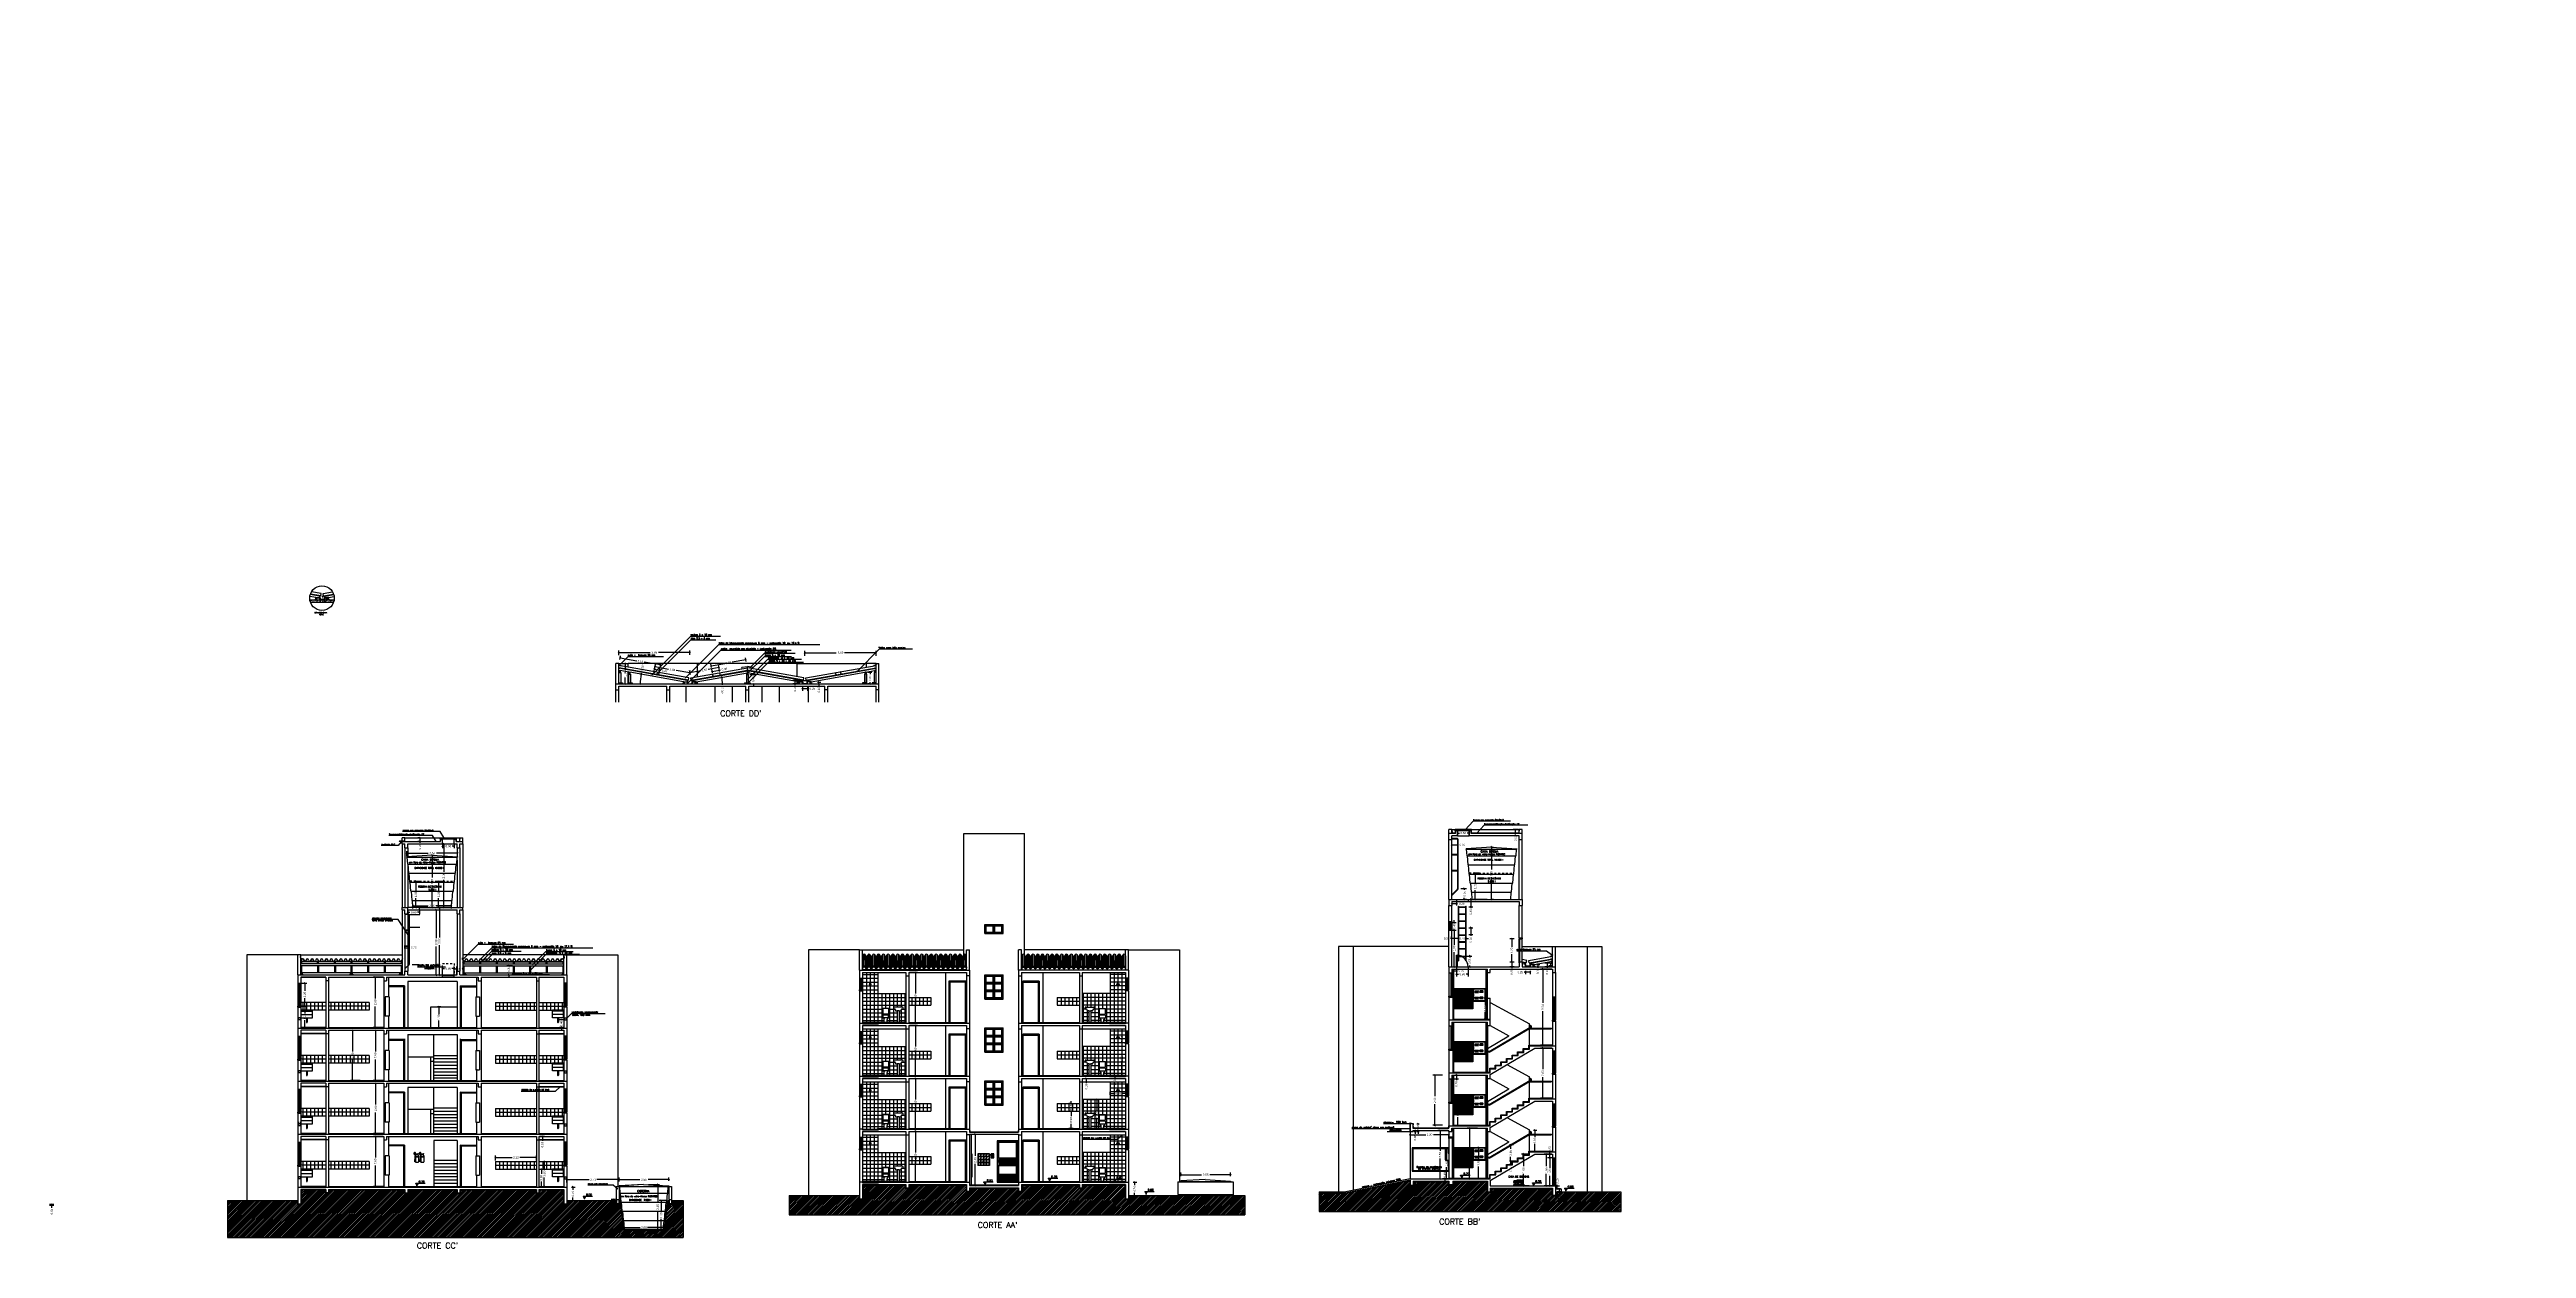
# Model space of a CAD drawing. Extents: x -9 to 119, y 33 to 95.
import ezdxf
from ezdxf.enums import TextEntityAlignment as Align

# ---------------------------------------------------------------- set-up
doc = ezdxf.new("R2010")
doc.units = 0
doc.header["$LTSCALE"] = 8
doc.linetypes.add('ACAD_ISO04W100', pattern=[30.5, 24, -3, 0.5, -3])
doc.linetypes.add('DASHED2', pattern=[0.375, 0.25, -0.125])
doc.layers.get('0').update_dxf_attribs({"linetype": 'CONTINUOUS'})
doc.layers.get('DEFPOINTS').update_dxf_attribs({"linetype": 'CONTINUOUS'})
for name, color, linetype in [('COBERTURA', 7, 'CONTINUOUS'), ('CONCRETO', 5, 'CONTINUOUS'), ('COTA', 244, 'CONTINUOUS'), ('COTAS', 244, 'CONTINUOUS'), ('EQUIPAMENTOS', 1, 'CONTINUOUS'), ('ESQUADRIAEMFACHADA', 1, 'CONTINUOUS'), ('ESQUADRIAS', 244, 'CONTINUOUS'), ('JANELA', 5, 'CONTINUOUS'), ('LAJE', 1, 'CONTINUOUS'), ('PAREDE', 7, 'CONTINUOUS'), ('PAREDECORTE', 3, 'CONTINUOUS'), ('PAREDES', 7, 'CONTINUOUS'), ('PISO', 30, 'CONTINUOUS'), ('TELHADO', 30, 'CONTINUOUS'), ('TERRENOEMCORTE', 244, 'CONTINUOUS'), ('TEXTO', 1, 'CONTINUOUS'), ('VISTA', 244, 'CONTINUOUS'), ('VISTAL', 30, 'CONTINUOUS')]:
    doc.layers.add(name, color=color, linetype=linetype)
doc.styles.add('ROMANC', font='ROMANC.SHX')
doc.dimstyles.get("Standard").update_dxf_attribs({"dimtxt": 0.18, "dimasz": 0.18, "dimexe": 0.18, "dimexo": 0.0625, "dimgap": 0.09, "dimtad": 0, "dimtih": 1, "dimtoh": 1, "dimzin": 0, "dimtxsty": 'STANDARD', "dimcen": 0.09, "dimclrt": 30, "dimazin": 3, "dimtfac": 1, "dimtdec": 4, "dimtofl": 0, "dimtmove": 0, "dimatfit": 3, "dimtolj": 1, "dimtzin": 0})

# ---------------------------------------------------------------- blocks, each defined once
blk = doc.blocks.new('_OBLIQUE')
at = {"color": 0, "linetype": 'BYBLOCK'}
blk.add_line((-0.5, -0.5), (0.5, 0.5), dxfattribs=at)
blk = doc.blocks.new('*D3')
at = {"color": 0, "linetype": 'BYBLOCK', "ltscale": 0.2}
for p, q in [((64.54, 100.89), (64.32, 100.89)), ((64.43, 100.89), (64.43, 100.64)), ((64.43, 99.99), (64.43, 100.24)), ((64.54, 99.99), (64.32, 99.99))]:
    blk.add_line(p, q, dxfattribs=at)
at = {"layer": 'DEFPOINTS', "color": 0, "linetype": 'BYBLOCK', "ltscale": 0.2}
for p in [(64.43, 100.89), (64.58, 100.89), (64.58, 99.99)]:
    blk.add_point(p, dxfattribs=at)
at = {"color": 0, "linetype": 'BYBLOCK', "ltscale": 0.2, "xscale": 0.06, "yscale": 0.06, "zscale": 0.06}
for p, rotation in [((64.43, 100.89), 90), ((64.43, 99.99), 270)]:
    blk.add_blockref('_OBLIQUE', p, dxfattribs=dict(at, rotation=rotation))
at = {"color": 30, "linetype": 'BYBLOCK', "ltscale": 0.2, "insert": (64.43, 100.44), "char_height": 0.108, "attachment_point": 5, "rotation": 90}
blk.add_mtext('\\A1;0.90', dxfattribs=at)
blk = doc.blocks.new('*D4')
at = {"color": 0, "linetype": 'BYBLOCK', "ltscale": 0.2}
for p, q in [((64.39, 101.29), (64.32, 101.29)), ((64.39, 100.89), (64.32, 100.89)), ((64.43, 101.29), (64.43, 101.41)), ((64.43, 100.89), (64.43, 100.89))]:
    blk.add_line(p, q, dxfattribs=at)
at = {"layer": 'DEFPOINTS', "color": 0, "linetype": 'BYBLOCK', "ltscale": 0.2}
for p in [(64.43, 101.29), (64.43, 101.29), (64.43, 100.89)]:
    blk.add_point(p, dxfattribs=at)
at = {"color": 0, "linetype": 'BYBLOCK', "ltscale": 0.2, "xscale": 0.06, "yscale": 0.06, "zscale": 0.06}
for p, rotation in [((64.43, 101.29), 270), ((64.43, 100.89), 90)]:
    blk.add_blockref('_OBLIQUE', p, dxfattribs=dict(at, rotation=rotation))
at = {"color": 30, "linetype": 'BYBLOCK', "ltscale": 0.2, "insert": (64.43, 101.09), "char_height": 0.108, "attachment_point": 5, "rotation": 90}
blk.add_mtext('\\A1;0.40', dxfattribs=at)
blk = doc.blocks.new('*D5')
at = {"color": 0, "linetype": 'BYBLOCK', "ltscale": 0.2}
for p, q in [((67.17, 97.24), (67.35, 97.24)), ((67.2, 96.54), (67.35, 96.54)), ((67.24, 97.24), (67.24, 97.09)), ((67.24, 96.54), (67.24, 96.69))]:
    blk.add_line(p, q, dxfattribs=at)
at = {"layer": 'DEFPOINTS', "color": 0, "linetype": 'BYBLOCK', "ltscale": 0.2}
for p in [(67.13, 97.24), (67.16, 96.54), (67.24, 96.54)]:
    blk.add_point(p, dxfattribs=at)
at = {"color": 0, "linetype": 'BYBLOCK', "ltscale": 0.2, "xscale": 0.06, "yscale": 0.06, "zscale": 0.06}
for p, rotation in [((67.24, 97.24), 90), ((67.24, 96.54), 270)]:
    blk.add_blockref('_OBLIQUE', p, dxfattribs=dict(at, rotation=rotation))
at = {"color": 30, "linetype": 'BYBLOCK', "ltscale": 0.2, "insert": (67.24, 96.89), "char_height": 0.108, "attachment_point": 5, "rotation": 90}
blk.add_mtext('\\A1;0.70', dxfattribs=at)
blk = doc.blocks.new('*D6')
at = {"color": 0, "linetype": 'BYBLOCK', "ltscale": 0.2}
for p, q in [((66.35, 102.71), (66.53, 102.71)), ((66.37, 102.68), (66.53, 102.68)), ((66.42, 102.71), (66.42, 102.71)), ((66.42, 102.68), (66.42, 102.56))]:
    blk.add_line(p, q, dxfattribs=at)
at = {"layer": 'DEFPOINTS', "color": 0, "linetype": 'BYBLOCK', "ltscale": 0.2}
for p in [(66.31, 102.71), (66.33, 102.68), (66.42, 102.68)]:
    blk.add_point(p, dxfattribs=at)
at = {"color": 0, "linetype": 'BYBLOCK', "ltscale": 0.2, "xscale": 0.06, "yscale": 0.06, "zscale": 0.06}
for p, rotation in [((66.42, 102.71), 270), ((66.42, 102.68), 90)]:
    blk.add_blockref('_OBLIQUE', p, dxfattribs=dict(at, rotation=rotation))
at = {"color": 30, "linetype": 'BYBLOCK', "ltscale": 0.2, "insert": (66.42, 102.36), "char_height": 0.108, "attachment_point": 5, "rotation": 90}
blk.add_mtext('\\A1;0.03', dxfattribs=at)
blk = doc.blocks.new('*D7')
at = {"color": 0, "linetype": 'BYBLOCK', "ltscale": 0.2}
for p, q in [((64.77, 102.56), (65.04, 102.56)), ((64.77, 102.38), (65.04, 102.38)), ((64.93, 102.56), (64.93, 102.38)), ((64.93, 102.38), (64.93, 102.32))]:
    blk.add_line(p, q, dxfattribs=at)
at = {"layer": 'DEFPOINTS', "color": 0, "linetype": 'BYBLOCK', "ltscale": 0.2}
for p in [(64.73, 102.56), (64.73, 102.38), (64.93, 102.38)]:
    blk.add_point(p, dxfattribs=at)
at = {"color": 0, "linetype": 'BYBLOCK', "ltscale": 0.2, "xscale": 0.06, "yscale": 0.06, "zscale": 0.06}
for p, rotation in [((64.93, 102.56), 90), ((64.93, 102.38), 270)]:
    blk.add_blockref('_OBLIQUE', p, dxfattribs=dict(at, rotation=rotation))
at = {"color": 30, "linetype": 'BYBLOCK', "ltscale": 0.2, "insert": (64.93, 102.13), "char_height": 0.108, "attachment_point": 5, "rotation": 90}
blk.add_mtext('\\A1;0.18', dxfattribs=at)
blk = doc.blocks.new('*X2')
at = {"color": 0}
for p, q in [((191.835, 96.809), (191.837, 96.811)), ((191.835, 96.81), (191.836, 96.811)), ((191.836, 96.806), (191.841, 96.811)), ((191.836, 96.808), (191.839, 96.811)), ((191.837, 96.804), (191.845, 96.811)), ((191.837, 96.805), (191.843, 96.811)), ((191.838, 96.803), (191.846, 96.811)), ((191.839, 96.8), (191.85, 96.811)), ((191.839, 96.802), (191.848, 96.811)), ((191.84, 96.798), (191.853, 96.811)), ((191.84, 96.799), (191.852, 96.811)), ((191.841, 96.796), (191.857, 96.811)), ((191.841, 96.797), (191.855, 96.811)), ((191.842, 96.794), (191.859, 96.811)), ((191.843, 96.792), (191.862, 96.811)), ((191.843, 96.793), (191.86, 96.811)), ((191.844, 96.79), (191.866, 96.811)), ((191.844, 96.791), (191.864, 96.811)), ((191.845, 96.787), (191.869, 96.811)), ((191.845, 96.788), (191.868, 96.811)), ((191.846, 96.785), (191.873, 96.811)), ((191.846, 96.786), (191.871, 96.811)), ((191.847, 96.784), (191.875, 96.811)), ((191.848, 96.781), (191.878, 96.811)), ((191.848, 96.782), (191.876, 96.811)), ((191.849, 96.779), (191.882, 96.811)), ((191.849, 96.78), (191.88, 96.811)), ((191.85, 96.776), (191.885, 96.811)), ((191.85, 96.778), (191.883, 96.811)), ((191.851, 96.775), (191.887, 96.811)), ((191.852, 96.773), (191.891, 96.811)), ((191.852, 96.774), (191.889, 96.811)), ((191.853, 96.77), (191.894, 96.811)), ((191.853, 96.772), (191.892, 96.811)), ((191.854, 96.768), (191.898, 96.811)), ((191.854, 96.769), (191.896, 96.811)), ((191.855, 96.767), (191.897, 96.809)), ((191.856, 96.766), (191.896, 96.806)), ((191.856, 96.764), (191.894, 96.802)), ((191.857, 96.763), (191.893, 96.799)), ((191.857, 96.762), (191.891, 96.796)), ((191.858, 96.761), (191.89, 96.793)), ((191.858, 96.76), (191.888, 96.79)), ((191.859, 96.758), (191.887, 96.786)), ((191.86, 96.757), (191.885, 96.783)), ((191.86, 96.756), (191.884, 96.78)), ((191.861, 96.755), (191.882, 96.777)), ((191.861, 96.754), (191.881, 96.773)), ((191.862, 96.752), (191.879, 96.77)), ((191.862, 96.751), (191.878, 96.767)), ((191.863, 96.75), (191.876, 96.764)), ((191.863, 96.749), (191.875, 96.76)), ((191.864, 96.748), (191.874, 96.757)), ((191.865, 96.746), (191.872, 96.754)), ((191.865, 96.745), (191.871, 96.751)), ((191.866, 96.744), (191.869, 96.747)), ((191.866, 96.743), (191.868, 96.744))]:
    blk.add_line(p, q, dxfattribs=at)
blk = doc.blocks.new('*D12')
at = {"color": 0, "linetype": 'BYBLOCK', "ltscale": 0.2}
for p, q in [((64.03, 99.24), (64.61, 99.24)), ((64.5, 99.24), (64.5, 98.68)), ((64.03, 97.74), (64.61, 97.74)), ((64.5, 97.74), (64.5, 98.3))]:
    blk.add_line(p, q, dxfattribs=at)
at = {"layer": 'DEFPOINTS', "color": 0, "linetype": 'BYBLOCK', "ltscale": 0.2}
for p in [(64, 99.24), (64, 97.74), (64.5, 97.74)]:
    blk.add_point(p, dxfattribs=at)
at = {"color": 0, "linetype": 'BYBLOCK', "ltscale": 0.2, "xscale": 0.06, "yscale": 0.06, "zscale": 0.06}
for p, rotation in [((64.5, 99.24), 90), ((64.5, 97.74), 270)]:
    blk.add_blockref('_OBLIQUE', p, dxfattribs=dict(at, rotation=rotation))
at = {"color": 30, "linetype": 'BYBLOCK', "ltscale": 0.2, "insert": (64.5, 98.49), "char_height": 0.108, "attachment_point": 5, "rotation": 90}
blk.add_mtext('\\A1;1.50', dxfattribs=at)
blk = doc.blocks.new('*D13')
at = {"color": 0, "linetype": 'BYBLOCK', "ltscale": 0.2}
for p, q in [((65.2, 99.48), (65.2, 99.65)), ((65.2, 99.55), (65.4, 99.55)), ((66, 99.55), (65.8, 99.55)), ((66, 99.48), (66, 99.65))]:
    blk.add_line(p, q, dxfattribs=at)
at = {"layer": 'DEFPOINTS', "color": 0, "linetype": 'BYBLOCK', "ltscale": 0.2}
for p in [(65.2, 99.44), (66, 99.55), (66, 99.44)]:
    blk.add_point(p, dxfattribs=at)
at = {"color": 0, "linetype": 'BYBLOCK', "ltscale": 0.2, "xscale": 0.06, "yscale": 0.06, "zscale": 0.06, "rotation": 180}
blk.add_blockref('_OBLIQUE', (65.2, 99.55), dxfattribs=at)
at = {"color": 0, "linetype": 'BYBLOCK', "ltscale": 0.2, "xscale": 0.06, "yscale": 0.06, "zscale": 0.06}
blk.add_blockref('_OBLIQUE', (66, 99.55), dxfattribs=at)
at = {"color": 30, "linetype": 'BYBLOCK', "ltscale": 0.2, "insert": (65.6, 99.55), "char_height": 0.108, "attachment_point": 5}
blk.add_mtext('\\A1;0.80', dxfattribs=at)
blk = doc.blocks.new('*D15')
at = {"color": 244, "linetype": 'BYBLOCK', "ltscale": 0.2}
for p, q in [((59.61, 104.31), (59.44, 104.31)), ((59.5, 104.34), (59.5, 103.93)), ((59.61, 103.21), (59.44, 103.21)), ((59.5, 103.18), (59.5, 103.59))]:
    blk.add_line(p, q, dxfattribs=at)
at = {"layer": 'DEFPOINTS', "color": 0, "linetype": 'BYBLOCK', "ltscale": 0.2}
for p in [(60.45, 104.31), (59.5, 103.21), (60.45, 103.21)]:
    blk.add_point(p, dxfattribs=at)
at = {"color": 244, "linetype": 'BYBLOCK', "ltscale": 0.2, "xscale": 0.06, "yscale": 0.06, "zscale": 0.06}
for p, rotation in [((59.5, 104.31), 90), ((59.5, 103.21), 270)]:
    blk.add_blockref('_OBLIQUE', p, dxfattribs=dict(at, rotation=rotation))
at = {"color": 30, "linetype": 'BYBLOCK', "ltscale": 0.2, "insert": (59.5, 103.76), "char_height": 0.108, "attachment_point": 5, "rotation": 90}
blk.add_mtext('\\A1;1.10', dxfattribs=at)
blk = doc.blocks.new('*D16')
at = {"color": 0, "linetype": 'BYBLOCK', "ltscale": 0.2}
for p, q in [((66.39, 94.96), (66.57, 94.96)), ((66.42, 94.26), (66.57, 94.26)), ((66.46, 94.96), (66.46, 94.81)), ((66.46, 94.26), (66.46, 94.41))]:
    blk.add_line(p, q, dxfattribs=at)
at = {"layer": 'DEFPOINTS', "color": 0, "linetype": 'BYBLOCK', "ltscale": 0.2}
for p in [(66.35, 94.96), (66.38, 94.26), (66.46, 94.26)]:
    blk.add_point(p, dxfattribs=at)
at = {"color": 0, "linetype": 'BYBLOCK', "ltscale": 0.2, "xscale": 0.06, "yscale": 0.06, "zscale": 0.06}
for p, rotation in [((66.46, 94.96), 90), ((66.46, 94.26), 270)]:
    blk.add_blockref('_OBLIQUE', p, dxfattribs=dict(at, rotation=rotation))
at = {"color": 30, "linetype": 'BYBLOCK', "ltscale": 0.2, "insert": (66.46, 94.61), "char_height": 0.108, "attachment_point": 5, "rotation": 90}
blk.add_mtext('\\A1;0.70', dxfattribs=at)
blk = doc.blocks.new('*D22')
at = {"color": 0, "linetype": 'BYBLOCK', "ltscale": 0.2}
for p, q in [((13.25, 97.59), (13.5, 97.59)), ((13.25, 97.41), (13.5, 97.41)), ((13.39, 97.59), (13.39, 97.41)), ((13.39, 97.41), (13.39, 97.35))]:
    blk.add_line(p, q, dxfattribs=at)
at = {"layer": 'DEFPOINTS', "color": 0, "linetype": 'BYBLOCK', "ltscale": 0.2}
for p in [(13.21, 97.59), (13.21, 97.41), (13.39, 97.41)]:
    blk.add_point(p, dxfattribs=at)
at = {"color": 0, "linetype": 'BYBLOCK', "ltscale": 0.2, "xscale": 0.06, "yscale": 0.06, "zscale": 0.06}
for p, rotation in [((13.39, 97.59), 90), ((13.39, 97.41), 270)]:
    blk.add_blockref('_OBLIQUE', p, dxfattribs=dict(at, rotation=rotation))
at = {"color": 30, "linetype": 'BYBLOCK', "ltscale": 0.2, "insert": (13.39, 97.16), "char_height": 0.108, "attachment_point": 5, "rotation": 90}
blk.add_mtext('\\A1;0.18', dxfattribs=at)
blk = doc.blocks.new('*D23')
at = {"color": 0, "linetype": 'BYBLOCK', "ltscale": 0.2}
for p, q in [((13.25, 96.29), (13.6, 96.29)), ((13.49, 96.29), (13.49, 95.83)), ((13.49, 94.99), (13.49, 95.45)), ((13.25, 94.99), (13.6, 94.99))]:
    blk.add_line(p, q, dxfattribs=at)
at = {"layer": 'DEFPOINTS', "color": 0, "linetype": 'BYBLOCK', "ltscale": 0.2}
for p in [(13.21, 96.29), (13.21, 94.99), (13.49, 94.99)]:
    blk.add_point(p, dxfattribs=at)
at = {"color": 0, "linetype": 'BYBLOCK', "ltscale": 0.2, "xscale": 0.06, "yscale": 0.06, "zscale": 0.06}
for p, rotation in [((13.49, 96.29), 90), ((13.49, 94.99), 270)]:
    blk.add_blockref('_OBLIQUE', p, dxfattribs=dict(at, rotation=rotation))
at = {"color": 30, "linetype": 'BYBLOCK', "ltscale": 0.2, "insert": (13.49, 95.64), "char_height": 0.108, "attachment_point": 5, "rotation": 90}
blk.add_mtext('\\A1;1.30', dxfattribs=at)
blk = doc.blocks.new('*D24')
at = {"color": 0, "linetype": 'BYBLOCK', "ltscale": 0.2}
for p, q in [((13.25, 95.89), (13.45, 95.89)), ((13.34, 95.89), (13.34, 95.64)), ((13.34, 94.99), (13.34, 95.24)), ((13.25, 94.99), (13.45, 94.99))]:
    blk.add_line(p, q, dxfattribs=at)
at = {"layer": 'DEFPOINTS', "color": 0, "linetype": 'BYBLOCK', "ltscale": 0.2}
for p in [(13.21, 95.89), (13.21, 94.99), (13.34, 94.99)]:
    blk.add_point(p, dxfattribs=at)
at = {"color": 0, "linetype": 'BYBLOCK', "ltscale": 0.2, "xscale": 0.06, "yscale": 0.06, "zscale": 0.06}
for p, rotation in [((13.34, 95.89), 90), ((13.34, 94.99), 270)]:
    blk.add_blockref('_OBLIQUE', p, dxfattribs=dict(at, rotation=rotation))
at = {"color": 30, "linetype": 'BYBLOCK', "ltscale": 0.2, "insert": (13.34, 95.44), "char_height": 0.108, "attachment_point": 5, "rotation": 90}
blk.add_mtext('\\A1;0.90', dxfattribs=at)
blk = doc.blocks.new('*D25')
at = {"color": 0, "linetype": 'BYBLOCK', "ltscale": 0.2}
for p, q in [((10.96, 96.33), (10.96, 96.6)), ((10.96, 96.49), (11.82, 96.49)), ((13.08, 96.49), (12.22, 96.49)), ((13.08, 96.33), (13.08, 96.6))]:
    blk.add_line(p, q, dxfattribs=at)
at = {"layer": 'DEFPOINTS', "color": 0, "linetype": 'BYBLOCK', "ltscale": 0.2}
for p in [(10.96, 96.49), (10.96, 96.29), (13.08, 96.29)]:
    blk.add_point(p, dxfattribs=at)
at = {"color": 0, "linetype": 'BYBLOCK', "ltscale": 0.2, "xscale": 0.06, "yscale": 0.06, "zscale": 0.06, "rotation": 180}
blk.add_blockref('_OBLIQUE', (10.96, 96.49), dxfattribs=at)
at = {"color": 0, "linetype": 'BYBLOCK', "ltscale": 0.2, "xscale": 0.06, "yscale": 0.06, "zscale": 0.06}
blk.add_blockref('_OBLIQUE', (13.08, 96.49), dxfattribs=at)
at = {"color": 30, "linetype": 'BYBLOCK', "ltscale": 0.2, "insert": (12.02, 96.49), "char_height": 0.108, "attachment_point": 5}
blk.add_mtext('\\A1;2.12', dxfattribs=at)
blk = doc.blocks.new('*D26')
at = {"color": 0, "linetype": 'BYBLOCK', "ltscale": 0.2}
for p, q in [((0.9, 104.34), (1.17, 104.34)), ((1.06, 104.34), (1.06, 103.96)), ((0.9, 103.24), (1.17, 103.24)), ((1.06, 103.24), (1.06, 103.62))]:
    blk.add_line(p, q, dxfattribs=at)
at = {"layer": 'DEFPOINTS', "color": 0, "linetype": 'BYBLOCK', "ltscale": 0.2}
for p in [(0.86, 104.34), (0.86, 103.24), (1.06, 103.24)]:
    blk.add_point(p, dxfattribs=at)
at = {"color": 0, "linetype": 'BYBLOCK', "ltscale": 0.2, "xscale": 0.06, "yscale": 0.06, "zscale": 0.06}
for p, rotation in [((1.06, 104.34), 90), ((1.06, 103.24), 270)]:
    blk.add_blockref('_OBLIQUE', p, dxfattribs=dict(at, rotation=rotation))
at = {"color": 30, "linetype": 'BYBLOCK', "ltscale": 0.2, "insert": (1.06, 103.79), "char_height": 0.108, "attachment_point": 5, "rotation": 90}
blk.add_mtext('\\A1;1.10', dxfattribs=at)
blk = doc.blocks.new('*D27')
at = {"color": 0, "linetype": 'BYBLOCK', "ltscale": 0.2}
for p, q in [((0.9, 105.54), (1.17, 105.54)), ((1.06, 105.54), (1.06, 105.13)), ((0.9, 104.34), (1.17, 104.34)), ((1.06, 104.34), (1.06, 104.75))]:
    blk.add_line(p, q, dxfattribs=at)
at = {"layer": 'DEFPOINTS', "color": 0, "linetype": 'BYBLOCK', "ltscale": 0.2}
for p in [(0.86, 105.54), (0.86, 104.34), (1.06, 104.34)]:
    blk.add_point(p, dxfattribs=at)
at = {"color": 0, "linetype": 'BYBLOCK', "ltscale": 0.2, "xscale": 0.06, "yscale": 0.06, "zscale": 0.06}
for p, rotation in [((1.06, 105.54), 90), ((1.06, 104.34), 270)]:
    blk.add_blockref('_OBLIQUE', p, dxfattribs=dict(at, rotation=rotation))
at = {"color": 30, "linetype": 'BYBLOCK', "ltscale": 0.2, "insert": (1.06, 104.94), "char_height": 0.108, "attachment_point": 5, "rotation": 90}
blk.add_mtext('\\A1;1.20', dxfattribs=at)
blk = doc.blocks.new('*D28')
at = {"color": 0, "linetype": 'BYBLOCK', "ltscale": 0.2}
for p, q in [((65.96, 102.19), (65.69, 102.19)), ((65.8, 102.19), (65.8, 101.53)), ((65.23, 100.49), (65.91, 100.49)), ((65.8, 100.49), (65.8, 101.15))]:
    blk.add_line(p, q, dxfattribs=at)
at = {"layer": 'DEFPOINTS', "color": 0, "linetype": 'BYBLOCK', "ltscale": 0.2}
for p in [(66, 102.19), (65.2, 100.49), (65.8, 100.49)]:
    blk.add_point(p, dxfattribs=at)
at = {"color": 0, "linetype": 'BYBLOCK', "ltscale": 0.2, "xscale": 0.06, "yscale": 0.06, "zscale": 0.06}
for p, rotation in [((65.8, 102.19), 90), ((65.8, 100.49), 270)]:
    blk.add_blockref('_OBLIQUE', p, dxfattribs=dict(at, rotation=rotation))
at = {"color": 30, "linetype": 'BYBLOCK', "ltscale": 0.2, "insert": (65.8, 101.34), "char_height": 0.108, "attachment_point": 5, "rotation": 90}
blk.add_mtext('\\A1;1.70', dxfattribs=at)
blk = doc.blocks.new('*D29')
at = {"color": 0, "linetype": 'BYBLOCK', "ltscale": 0.2}
for p, q in [((65.96, 102.79), (65.69, 102.79)), ((65.96, 102.19), (65.69, 102.19)), ((65.8, 102.79), (65.8, 102.69)), ((65.8, 102.19), (65.8, 102.29))]:
    blk.add_line(p, q, dxfattribs=at)
at = {"layer": 'DEFPOINTS', "color": 0, "linetype": 'BYBLOCK', "ltscale": 0.2}
for p in [(65.8, 102.79), (66, 102.79), (66, 102.19)]:
    blk.add_point(p, dxfattribs=at)
at = {"color": 0, "linetype": 'BYBLOCK', "ltscale": 0.2, "xscale": 0.06, "yscale": 0.06, "zscale": 0.06}
for p, rotation in [((65.8, 102.79), 90), ((65.8, 102.19), 270)]:
    blk.add_blockref('_OBLIQUE', p, dxfattribs=dict(at, rotation=rotation))
at = {"color": 30, "linetype": 'BYBLOCK', "ltscale": 0.2, "insert": (65.8, 102.49), "char_height": 0.108, "attachment_point": 5, "rotation": 90}
blk.add_mtext('\\A1;0.60', dxfattribs=at)
blk = doc.blocks.new('*D31')
at = {"color": 0, "linetype": 'BYBLOCK', "ltscale": 0.2}
for p, q in [((57.93, 97.44), (58.3, 97.44)), ((58.19, 97.44), (58.19, 96.33)), ((58.19, 94.79), (58.19, 95.9)), ((57.93, 94.79), (58.3, 94.79))]:
    blk.add_line(p, q, dxfattribs=at)
at = {"layer": 'DEFPOINTS', "color": 0, "linetype": 'BYBLOCK', "ltscale": 0.2}
for p in [(57.9, 97.44), (57.9, 94.79), (58.19, 94.79)]:
    blk.add_point(p, dxfattribs=at)
at = {"color": 0, "linetype": 'BYBLOCK', "ltscale": 0.2, "xscale": 0.06, "yscale": 0.06, "zscale": 0.06}
for p, rotation in [((58.19, 97.44), 90), ((58.19, 94.79), 270)]:
    blk.add_blockref('_OBLIQUE', p, dxfattribs=dict(at, rotation=rotation))
at = {"color": 30, "linetype": 'BYBLOCK', "ltscale": 0.2, "insert": (58.19, 96.11), "char_height": 0.108, "attachment_point": 5, "rotation": 90}
blk.add_mtext('\\A1;2.65', dxfattribs=at)
blk = doc.blocks.new('*D34')
at = {"color": 244, "linetype": 'BYBLOCK', "ltscale": 0.2}
for p, q in [((32.45, 40.21), (32.58, 40.21)), ((32.52, 40.21), (32.52, 40.21)), ((32.45, 39.81), (32.58, 39.81)), ((32.52, 39.81), (32.52, 39.69))]:
    blk.add_line(p, q, dxfattribs=at)
at = {"layer": 'DEFPOINTS', "color": 0, "linetype": 'BYBLOCK', "ltscale": 0.2}
for p in [(31.61, 40.21), (31.61, 39.81), (32.52, 39.81)]:
    blk.add_point(p, dxfattribs=at)
at = {"color": 244, "linetype": 'BYBLOCK', "ltscale": 0.2, "xscale": 0.06, "yscale": 0.06, "zscale": 0.06}
for p, rotation in [((32.52, 40.21), 270), ((32.52, 39.81), 90)]:
    blk.add_blockref('_OBLIQUE', p, dxfattribs=dict(at, rotation=rotation))
at = {"color": 30, "linetype": 'BYBLOCK', "ltscale": 0.2, "insert": (32.52, 40.01), "char_height": 0.108, "attachment_point": 5, "rotation": 90}
blk.add_mtext('\\A1;0.40', dxfattribs=at)
blk = doc.blocks.new('*D33')
at = {"color": 244, "linetype": 'BYBLOCK', "ltscale": 0.2}
for p, q in [((32.29, 39.87), (32.42, 39.87)), ((32.36, 39.87), (32.36, 39.87)), ((32.29, 39.81), (32.42, 39.81)), ((32.36, 39.81), (32.36, 39.69))]:
    blk.add_line(p, q, dxfattribs=at)
at = {"layer": 'DEFPOINTS', "color": 0, "linetype": 'BYBLOCK', "ltscale": 0.2}
for p in [(31.45, 39.87), (31.45, 39.81), (32.36, 39.81)]:
    blk.add_point(p, dxfattribs=at)
at = {"color": 244, "linetype": 'BYBLOCK', "ltscale": 0.2, "xscale": 0.06, "yscale": 0.06, "zscale": 0.06}
for p, rotation in [((32.36, 39.87), 270), ((32.36, 39.81), 90)]:
    blk.add_blockref('_OBLIQUE', p, dxfattribs=dict(at, rotation=rotation))
at = {"color": 30, "linetype": 'BYBLOCK', "ltscale": 0.2, "insert": (32.36, 39.49), "char_height": 0.108, "attachment_point": 5, "rotation": 90}
blk.add_mtext('\\A1;0.06', dxfattribs=at)
blk = doc.blocks.new('*D52')
at = {"color": 0, "linetype": 'BYBLOCK', "ltscale": 0.2}
for p, q in [((34.08, 37.62), (33.79, 37.62)), ((33.9, 37.62), (33.9, 37.62)), ((34.08, 37.22), (33.79, 37.22)), ((33.9, 37.22), (33.9, 37.1))]:
    blk.add_line(p, q, dxfattribs=at)
at = {"layer": 'DEFPOINTS', "color": 0, "linetype": 'BYBLOCK', "ltscale": 0.2}
for p in [(34.11, 37.62), (33.9, 37.22), (34.11, 37.22)]:
    blk.add_point(p, dxfattribs=at)
at = {"color": 0, "linetype": 'BYBLOCK', "ltscale": 0.2, "xscale": 0.06, "yscale": 0.06, "zscale": 0.06}
for p, rotation in [((33.9, 37.62), 270), ((33.9, 37.22), 90)]:
    blk.add_blockref('_OBLIQUE', p, dxfattribs=dict(at, rotation=rotation))
at = {"color": 30, "linetype": 'BYBLOCK', "ltscale": 0.2, "insert": (33.9, 37.42), "char_height": 0.108, "attachment_point": 5, "rotation": 90}
blk.add_mtext('\\A1;0.40', dxfattribs=at)
blk = doc.blocks.new('*D51')
at = {"color": 0, "linetype": 'BYBLOCK', "ltscale": 0.2}
for p, q in [((34.08, 38.82), (33.89, 38.82)), ((34, 38.82), (34, 38.21)), ((34, 37.22), (34, 37.83)), ((34.08, 37.22), (33.89, 37.22))]:
    blk.add_line(p, q, dxfattribs=at)
at = {"layer": 'DEFPOINTS', "color": 0, "linetype": 'BYBLOCK', "ltscale": 0.2}
for p in [(34.11, 38.82), (34, 37.22), (34.11, 37.22)]:
    blk.add_point(p, dxfattribs=at)
at = {"color": 0, "linetype": 'BYBLOCK', "ltscale": 0.2, "xscale": 0.06, "yscale": 0.06, "zscale": 0.06}
for p, rotation in [((34, 38.82), 90), ((34, 37.22), 270)]:
    blk.add_blockref('_OBLIQUE', p, dxfattribs=dict(at, rotation=rotation))
at = {"color": 30, "linetype": 'BYBLOCK', "ltscale": 0.2, "insert": (34, 38.02), "char_height": 0.108, "attachment_point": 5, "rotation": 90}
blk.add_mtext('\\A1;1.60', dxfattribs=at)
blk = doc.blocks.new('*D35')
at = {"color": 244, "linetype": 'BYBLOCK', "ltscale": 0.2}
for p, q in [((32.08, 39.65), (32.92, 39.65)), ((32.11, 39.71), (32.11, 39.59)), ((34.14, 39.65), (33.31, 39.65)), ((34.11, 39.46), (34.11, 39.59))]:
    blk.add_line(p, q, dxfattribs=at)
at = {"layer": 'DEFPOINTS', "color": 0, "linetype": 'BYBLOCK', "ltscale": 0.2}
for p in [(32.11, 40.55), (34.11, 40.3), (32.11, 39.65)]:
    blk.add_point(p, dxfattribs=at)
at = {"color": 244, "linetype": 'BYBLOCK', "ltscale": 0.2, "xscale": 0.06, "yscale": 0.06, "zscale": 0.06, "rotation": 180}
blk.add_blockref('_OBLIQUE', (32.11, 39.65), dxfattribs=at)
at = {"color": 244, "linetype": 'BYBLOCK', "ltscale": 0.2, "xscale": 0.06, "yscale": 0.06, "zscale": 0.06}
blk.add_blockref('_OBLIQUE', (34.11, 39.65), dxfattribs=at)
at = {"color": 30, "linetype": 'BYBLOCK', "ltscale": 0.2, "insert": (33.11, 39.65), "char_height": 0.108, "attachment_point": 5}
blk.add_mtext('\\A1;2.00', dxfattribs=at)
blk = doc.blocks.new('*D42')
at = {"color": 0, "linetype": 'BYBLOCK', "ltscale": 0.2}
for p, q in [((39.91, 36.81), (39.73, 36.81)), ((39.91, 36.66), (39.73, 36.66)), ((39.84, 36.81), (39.84, 36.66)), ((39.84, 36.66), (39.84, 36.6))]:
    blk.add_line(p, q, dxfattribs=at)
at = {"layer": 'DEFPOINTS', "color": 0, "linetype": 'BYBLOCK', "ltscale": 0.2}
for p in [(39.84, 36.66), (39.94, 36.81), (39.95, 36.66)]:
    blk.add_point(p, dxfattribs=at)
at = {"color": 0, "linetype": 'BYBLOCK', "ltscale": 0.2, "xscale": 0.06, "yscale": 0.06, "zscale": 0.06}
for p, rotation in [((39.84, 36.81), 90), ((39.84, 36.66), 270)]:
    blk.add_blockref('_OBLIQUE', p, dxfattribs=dict(at, rotation=rotation))
at = {"color": 30, "linetype": 'BYBLOCK', "ltscale": 0.2, "insert": (39.84, 36.41), "char_height": 0.108, "attachment_point": 5, "rotation": 90}
blk.add_mtext('\\A1;0.15', dxfattribs=at)
blk = doc.blocks.new('*D37')
at = {"color": 244, "linetype": 'BYBLOCK', "ltscale": 0.2}
for p, q in [((37.46, 39.13), (37.26, 39.13)), ((37.32, 39.16), (37.32, 38.91)), ((37.6, 38.28), (37.26, 38.28)), ((37.32, 38.25), (37.32, 38.5))]:
    blk.add_line(p, q, dxfattribs=at)
at = {"layer": 'DEFPOINTS', "color": 0, "linetype": 'BYBLOCK', "ltscale": 0.2}
for p in [(37.32, 39.13), (38.3, 39.13), (38.44, 38.28)]:
    blk.add_point(p, dxfattribs=at)
at = {"color": 244, "linetype": 'BYBLOCK', "ltscale": 0.2, "xscale": 0.06, "yscale": 0.06, "zscale": 0.06}
for p, rotation in [((37.32, 39.13), 90), ((37.32, 38.28), 270)]:
    blk.add_blockref('_OBLIQUE', p, dxfattribs=dict(at, rotation=rotation))
at = {"color": 30, "linetype": 'BYBLOCK', "ltscale": 0.2, "insert": (37.32, 38.71), "char_height": 0.108, "attachment_point": 5, "rotation": 90}
blk.add_mtext('\\A1;0.85', dxfattribs=at)
blk = doc.blocks.new('*D36')
at = {"color": 244, "linetype": 'BYBLOCK', "ltscale": 0.2}
for p, q in [((37.39, 38.28), (37.26, 38.28)), ((37.39, 38.11), (37.26, 38.11)), ((37.32, 38.31), (37.32, 38.11)), ((37.32, 38.11), (37.32, 38.05))]:
    blk.add_line(p, q, dxfattribs=at)
at = {"layer": 'DEFPOINTS', "color": 0, "linetype": 'BYBLOCK', "ltscale": 0.2}
for p in [(37.32, 38.11), (38.23, 38.28), (38.23, 38.11)]:
    blk.add_point(p, dxfattribs=at)
at = {"color": 244, "linetype": 'BYBLOCK', "ltscale": 0.2, "xscale": 0.06, "yscale": 0.06, "zscale": 0.06}
for p, rotation in [((37.32, 38.28), 90), ((37.32, 38.11), 270)]:
    blk.add_blockref('_OBLIQUE', p, dxfattribs=dict(at, rotation=rotation))
at = {"color": 30, "linetype": 'BYBLOCK', "ltscale": 0.2, "insert": (37.32, 37.86), "char_height": 0.108, "attachment_point": 5, "rotation": 90}
blk.add_mtext('\\A1;0.17', dxfattribs=at)
blk = doc.blocks.new('*D45')
at = {"color": 0, "linetype": 'BYBLOCK', "ltscale": 0.2}
for p, q in [((35.92, 39.99), (35.39, 39.99)), ((35.5, 39.99), (35.5, 38.89)), ((36.07, 37.36), (35.39, 37.36)), ((35.5, 37.36), (35.5, 38.46))]:
    blk.add_line(p, q, dxfattribs=at)
at = {"layer": 'DEFPOINTS', "color": 0, "linetype": 'BYBLOCK', "ltscale": 0.2}
for p in [(35.96, 39.99), (35.5, 37.36), (36.11, 37.36)]:
    blk.add_point(p, dxfattribs=at)
at = {"color": 0, "linetype": 'BYBLOCK', "ltscale": 0.2, "xscale": 0.06, "yscale": 0.06, "zscale": 0.06}
for p, rotation in [((35.5, 39.99), 90), ((35.5, 37.36), 270)]:
    blk.add_blockref('_OBLIQUE', p, dxfattribs=dict(at, rotation=rotation))
at = {"color": 30, "linetype": 'BYBLOCK', "ltscale": 0.2, "insert": (35.5, 38.67), "char_height": 0.108, "attachment_point": 5, "rotation": 90}
blk.add_mtext('\\A1;2.63', dxfattribs=at)
blk = doc.blocks.new('*D44')
at = {"color": 0, "linetype": 'BYBLOCK', "ltscale": 0.2}
for p, q in [((35.42, 38.98), (35.76, 38.98)), ((35.65, 38.98), (35.65, 38.38)), ((35.42, 37.39), (35.76, 37.39)), ((35.65, 37.39), (35.65, 38))]:
    blk.add_line(p, q, dxfattribs=at)
at = {"layer": 'DEFPOINTS', "color": 0, "linetype": 'BYBLOCK', "ltscale": 0.2}
for p in [(35.38, 38.98), (35.38, 37.39), (35.65, 37.39)]:
    blk.add_point(p, dxfattribs=at)
at = {"color": 0, "linetype": 'BYBLOCK', "ltscale": 0.2, "xscale": 0.06, "yscale": 0.06, "zscale": 0.06}
for p, rotation in [((35.65, 38.98), 90), ((35.65, 37.39), 270)]:
    blk.add_blockref('_OBLIQUE', p, dxfattribs=dict(at, rotation=rotation))
at = {"color": 30, "linetype": 'BYBLOCK', "ltscale": 0.2, "insert": (35.65, 38.19), "char_height": 0.108, "attachment_point": 5, "rotation": 90}
blk.add_mtext('\\A1;1.60', dxfattribs=at)
blk = doc.blocks.new('*D46')
at = {"color": 0, "linetype": 'BYBLOCK', "ltscale": 0.2}
for p, q in [((38.5, 39.89), (38.67, 39.89)), ((38.57, 39.89), (38.57, 39.52)), ((38.5, 38.79), (38.67, 38.79)), ((38.57, 38.79), (38.57, 39.17))]:
    blk.add_line(p, q, dxfattribs=at)
at = {"layer": 'DEFPOINTS', "color": 0, "linetype": 'BYBLOCK', "ltscale": 0.2}
for p in [(38.47, 39.89), (38.47, 38.79), (38.57, 38.79)]:
    blk.add_point(p, dxfattribs=at)
at = {"color": 0, "linetype": 'BYBLOCK', "ltscale": 0.2, "xscale": 0.06, "yscale": 0.06, "zscale": 0.06}
for p, rotation in [((38.57, 39.89), 90), ((38.57, 38.79), 270)]:
    blk.add_blockref('_OBLIQUE', p, dxfattribs=dict(at, rotation=rotation))
at = {"color": 30, "linetype": 'BYBLOCK', "ltscale": 0.2, "insert": (38.57, 39.34), "char_height": 0.108, "attachment_point": 5, "rotation": 90}
blk.add_mtext('\\A1;1.10', dxfattribs=at)
blk = doc.blocks.new('*D41')
at = {"color": 0, "linetype": 'BYBLOCK', "ltscale": 0.2}
for p, q in [((39.68, 36.96), (39.85, 36.96)), ((39.68, 36.81), (39.85, 36.81)), ((39.74, 36.96), (39.74, 37.02)), ((39.74, 36.81), (39.74, 36.96))]:
    blk.add_line(p, q, dxfattribs=at)
at = {"layer": 'DEFPOINTS', "color": 0, "linetype": 'BYBLOCK', "ltscale": 0.2}
for p in [(39.64, 36.96), (39.64, 36.81), (39.74, 36.96)]:
    blk.add_point(p, dxfattribs=at)
at = {"color": 0, "linetype": 'BYBLOCK', "ltscale": 0.2, "xscale": 0.06, "yscale": 0.06, "zscale": 0.06}
for p, rotation in [((39.74, 36.96), 90), ((39.74, 36.81), 270)]:
    blk.add_blockref('_OBLIQUE', p, dxfattribs=dict(at, rotation=rotation))
at = {"color": 30, "linetype": 'BYBLOCK', "ltscale": 0.2, "insert": (39.74, 37.21), "char_height": 0.108, "attachment_point": 5, "rotation": 90}
blk.add_mtext('\\A1;0.15', dxfattribs=at)
blk = doc.blocks.new('*D40')
at = {"color": 0, "linetype": 'BYBLOCK', "ltscale": 0.2}
for p, q in [((39.46, 38.64), (39.24, 38.64)), ((39.35, 38.64), (39.35, 38.7)), ((39.35, 38.44), (39.35, 38.64)), ((39.46, 38.44), (39.24, 38.44))]:
    blk.add_line(p, q, dxfattribs=at)
at = {"layer": 'DEFPOINTS', "color": 0, "linetype": 'BYBLOCK', "ltscale": 0.2}
for p in [(39.35, 38.64), (39.49, 38.64), (39.49, 38.44)]:
    blk.add_point(p, dxfattribs=at)
at = {"color": 0, "linetype": 'BYBLOCK', "ltscale": 0.2, "xscale": 0.06, "yscale": 0.06, "zscale": 0.06}
for p, rotation in [((39.35, 38.64), 90), ((39.35, 38.44), 270)]:
    blk.add_blockref('_OBLIQUE', p, dxfattribs=dict(at, rotation=rotation))
at = {"color": 30, "linetype": 'BYBLOCK', "ltscale": 0.2, "insert": (39.35, 38.9), "char_height": 0.108, "attachment_point": 5, "rotation": 90}
blk.add_mtext('\\A1;0.20', dxfattribs=at)
blk = doc.blocks.new('*D38')
at = {"color": 244, "linetype": 'BYBLOCK', "ltscale": 0.2}
for p, q in [((36.1, 46.74), (35.94, 46.74)), ((36, 46.77), (36, 46.36)), ((36.1, 45.64), (35.94, 45.64)), ((36, 45.61), (36, 46.02))]:
    blk.add_line(p, q, dxfattribs=at)
at = {"layer": 'DEFPOINTS', "color": 0, "linetype": 'BYBLOCK', "ltscale": 0.2}
for p in [(36.94, 46.74), (36, 45.64), (36.94, 45.64)]:
    blk.add_point(p, dxfattribs=at)
at = {"color": 244, "linetype": 'BYBLOCK', "ltscale": 0.2, "xscale": 0.06, "yscale": 0.06, "zscale": 0.06}
for p, rotation in [((36, 46.74), 90), ((36, 45.64), 270)]:
    blk.add_blockref('_OBLIQUE', p, dxfattribs=dict(at, rotation=rotation))
at = {"color": 30, "linetype": 'BYBLOCK', "ltscale": 0.2, "insert": (36, 46.19), "char_height": 0.108, "attachment_point": 5, "rotation": 90}
blk.add_mtext('\\A1;1.10', dxfattribs=at)
blk = doc.blocks.new('*D55')
at = {"color": 0, "linetype": 'BYBLOCK', "ltscale": 0.2}
for p, q in [((56.73, 52.21), (57.15, 52.21)), ((57.04, 52.21), (57.04, 50.66)), ((57.04, 48.71), (57.04, 50.25)), ((56.73, 48.71), (57.15, 48.71))]:
    blk.add_line(p, q, dxfattribs=at)
at = {"layer": 'DEFPOINTS', "color": 0, "linetype": 'BYBLOCK', "ltscale": 0.2}
for p in [(56.69, 52.21), (57.04, 52.21), (56.69, 48.71)]:
    blk.add_point(p, dxfattribs=at)
at = {"color": 0, "linetype": 'BYBLOCK', "ltscale": 0.2, "xscale": 0.06, "yscale": 0.06, "zscale": 0.06}
for p, rotation in [((57.04, 52.21), 90), ((57.04, 48.71), 270)]:
    blk.add_blockref('_OBLIQUE', p, dxfattribs=dict(at, rotation=rotation))
at = {"color": 30, "linetype": 'BYBLOCK', "ltscale": 0.2, "insert": (57.04, 50.46), "char_height": 0.108, "attachment_point": 5, "rotation": 90}
blk.add_mtext('\\A1;3.50', dxfattribs=at)
blk = doc.blocks.new('*D56')
at = {"color": 0, "linetype": 'BYBLOCK', "ltscale": 0.2}
for p, q in [((56.73, 52.09), (56.98, 52.09)), ((56.87, 52.09), (56.87, 50.61)), ((56.87, 48.71), (56.87, 50.18)), ((56.73, 48.71), (56.98, 48.71))]:
    blk.add_line(p, q, dxfattribs=at)
at = {"layer": 'DEFPOINTS', "color": 0, "linetype": 'BYBLOCK', "ltscale": 0.2}
for p in [(56.69, 52.09), (56.69, 48.71), (56.87, 48.71)]:
    blk.add_point(p, dxfattribs=at)
at = {"color": 0, "linetype": 'BYBLOCK', "ltscale": 0.2, "xscale": 0.06, "yscale": 0.06, "zscale": 0.06}
for p, rotation in [((56.87, 52.09), 90), ((56.87, 48.71), 270)]:
    blk.add_blockref('_OBLIQUE', p, dxfattribs=dict(at, rotation=rotation))
at = {"color": 30, "linetype": 'BYBLOCK', "ltscale": 0.2, "insert": (56.87, 50.4), "char_height": 0.108, "attachment_point": 5, "rotation": 90}
blk.add_mtext('\\A1;3.38', dxfattribs=at)
blk = doc.blocks.new('*D57')
at = {"color": 0, "linetype": 'BYBLOCK', "ltscale": 0.2}
for p, q in [((56.73, 55.51), (57.62, 55.51)), ((57.51, 55.51), (57.51, 54.06)), ((57.51, 52.21), (57.51, 53.65)), ((56.73, 52.21), (57.62, 52.21))]:
    blk.add_line(p, q, dxfattribs=at)
at = {"layer": 'DEFPOINTS', "color": 0, "linetype": 'BYBLOCK', "ltscale": 0.2}
for p in [(56.69, 55.51), (57.51, 55.51), (56.69, 52.21)]:
    blk.add_point(p, dxfattribs=at)
at = {"color": 0, "linetype": 'BYBLOCK', "ltscale": 0.2, "xscale": 0.06, "yscale": 0.06, "zscale": 0.06}
for p, rotation in [((57.51, 55.51), 90), ((57.51, 52.21), 270)]:
    blk.add_blockref('_OBLIQUE', p, dxfattribs=dict(at, rotation=rotation))
at = {"color": 30, "linetype": 'BYBLOCK', "ltscale": 0.2, "insert": (57.51, 53.86), "char_height": 0.108, "attachment_point": 5, "rotation": 90}
blk.add_mtext('\\A1;3.30', dxfattribs=at)
blk = doc.blocks.new('*D58')
at = {"color": 0, "linetype": 'BYBLOCK', "ltscale": 0.2}
for p, q in [((34.41, 45.71), (34.41, 45.55)), ((34.41, 45.66), (34.61, 45.66)), ((34.61, 45.71), (34.61, 45.55)), ((34.61, 45.66), (34.67, 45.66))]:
    blk.add_line(p, q, dxfattribs=at)
at = {"layer": 'DEFPOINTS', "color": 0, "linetype": 'BYBLOCK', "ltscale": 0.2}
for p in [(34.41, 45.75), (34.61, 45.75), (34.61, 45.66)]:
    blk.add_point(p, dxfattribs=at)
at = {"color": 0, "linetype": 'BYBLOCK', "ltscale": 0.2, "xscale": 0.06, "yscale": 0.06, "zscale": 0.06, "rotation": 180}
blk.add_blockref('_OBLIQUE', (34.41, 45.66), dxfattribs=at)
at = {"color": 0, "linetype": 'BYBLOCK', "ltscale": 0.2, "xscale": 0.06, "yscale": 0.06, "zscale": 0.06}
blk.add_blockref('_OBLIQUE', (34.61, 45.66), dxfattribs=at)
at = {"color": 30, "linetype": 'BYBLOCK', "ltscale": 0.2, "insert": (34.87, 45.66), "char_height": 0.108, "attachment_point": 5}
blk.add_mtext('\\A1;0.20', dxfattribs=at)
blk = doc.blocks.new('*D59')
at = {"color": 0, "linetype": 'BYBLOCK', "ltscale": 0.2}
for p, q in [((34.61, 45.71), (34.61, 45.37)), ((34.61, 45.48), (34.72, 45.48)), ((35.21, 45.48), (35.11, 45.48)), ((35.21, 45.71), (35.21, 45.37))]:
    blk.add_line(p, q, dxfattribs=at)
at = {"layer": 'DEFPOINTS', "color": 0, "linetype": 'BYBLOCK', "ltscale": 0.2}
for p in [(34.61, 45.75), (35.21, 45.75), (35.21, 45.48)]:
    blk.add_point(p, dxfattribs=at)
at = {"color": 0, "linetype": 'BYBLOCK', "ltscale": 0.2, "xscale": 0.06, "yscale": 0.06, "zscale": 0.06, "rotation": 180}
blk.add_blockref('_OBLIQUE', (34.61, 45.48), dxfattribs=at)
at = {"color": 0, "linetype": 'BYBLOCK', "ltscale": 0.2, "xscale": 0.06, "yscale": 0.06, "zscale": 0.06}
blk.add_blockref('_OBLIQUE', (35.21, 45.48), dxfattribs=at)
at = {"color": 30, "linetype": 'BYBLOCK', "ltscale": 0.2, "insert": (34.91, 45.48), "char_height": 0.108, "attachment_point": 5}
blk.add_mtext('\\A1;0.60', dxfattribs=at)
blk = doc.blocks.new('*D60')
at = {"color": 0, "linetype": 'BYBLOCK', "ltscale": 0.2}
for p, q in [((59.09, 48.74), (59.09, 49.14)), ((59.09, 49.03), (59.24, 49.03)), ((59.24, 48.74), (59.24, 49.14)), ((59.24, 49.03), (59.3, 49.03))]:
    blk.add_line(p, q, dxfattribs=at)
at = {"layer": 'DEFPOINTS', "color": 0, "linetype": 'BYBLOCK', "ltscale": 0.2}
for p in [(59.24, 49.03), (59.09, 48.71), (59.24, 48.71)]:
    blk.add_point(p, dxfattribs=at)
at = {"color": 0, "linetype": 'BYBLOCK', "ltscale": 0.2, "xscale": 0.06, "yscale": 0.06, "zscale": 0.06, "rotation": 180}
blk.add_blockref('_OBLIQUE', (59.09, 49.03), dxfattribs=at)
at = {"color": 0, "linetype": 'BYBLOCK', "ltscale": 0.2, "xscale": 0.06, "yscale": 0.06, "zscale": 0.06}
blk.add_blockref('_OBLIQUE', (59.24, 49.03), dxfattribs=at)
at = {"color": 30, "linetype": 'BYBLOCK', "ltscale": 0.2, "insert": (59.49, 49.03), "char_height": 0.108, "attachment_point": 5}
blk.add_mtext('\\A1;0.15', dxfattribs=at)
blk = doc.blocks.new('*D61')
at = {"color": 0, "linetype": 'BYBLOCK', "ltscale": 0.2}
for p, q in [((58.49, 48.74), (58.49, 49.14)), ((58.49, 49.04), (58.59, 49.04)), ((59.09, 49.04), (58.98, 49.04)), ((59.09, 48.74), (59.09, 49.14))]:
    blk.add_line(p, q, dxfattribs=at)
at = {"layer": 'DEFPOINTS', "color": 0, "linetype": 'BYBLOCK', "ltscale": 0.2}
for p in [(58.49, 49.04), (58.49, 48.71), (59.09, 48.71)]:
    blk.add_point(p, dxfattribs=at)
at = {"color": 0, "linetype": 'BYBLOCK', "ltscale": 0.2, "xscale": 0.06, "yscale": 0.06, "zscale": 0.06, "rotation": 180}
blk.add_blockref('_OBLIQUE', (58.49, 49.04), dxfattribs=at)
at = {"color": 0, "linetype": 'BYBLOCK', "ltscale": 0.2, "xscale": 0.06, "yscale": 0.06, "zscale": 0.06}
blk.add_blockref('_OBLIQUE', (59.09, 49.04), dxfattribs=at)
at = {"color": 30, "linetype": 'BYBLOCK', "ltscale": 0.2, "insert": (58.79, 49.04), "char_height": 0.108, "attachment_point": 5}
blk.add_mtext('\\A1;0.60', dxfattribs=at)
blk = doc.blocks.new('*D62')
at = {"color": 0, "linetype": 'BYBLOCK', "ltscale": 0.2}
for p, q in [((57.95, 54.92), (57.95, 53.76)), ((57.99, 54.92), (58.06, 54.92)), ((57.95, 52.21), (57.95, 53.36)), ((57.99, 52.21), (58.06, 52.21))]:
    blk.add_line(p, q, dxfattribs=at)
at = {"layer": 'DEFPOINTS', "color": 0, "linetype": 'BYBLOCK', "ltscale": 0.2}
for p in [(57.95, 54.92), (57.95, 52.21), (57.95, 52.21)]:
    blk.add_point(p, dxfattribs=at)
at = {"color": 0, "linetype": 'BYBLOCK', "ltscale": 0.2, "xscale": 0.06, "yscale": 0.06, "zscale": 0.06}
for p, rotation in [((57.95, 54.92), 90), ((57.95, 52.21), 270)]:
    blk.add_blockref('_OBLIQUE', p, dxfattribs=dict(at, rotation=rotation))
at = {"color": 30, "linetype": 'BYBLOCK', "ltscale": 0.2, "insert": (57.95, 53.56), "char_height": 0.108, "attachment_point": 5, "rotation": 90}
blk.add_mtext('\\A1;2.71', dxfattribs=at)
blk = doc.blocks.new('*D63')
at = {"color": 0, "linetype": 'BYBLOCK', "ltscale": 0.2}
for p, q in [((56.64, 54.87), (56.64, 55.13)), ((56.64, 55.03), (57.74, 55.03)), ((59.27, 55.03), (58.17, 55.03)), ((59.27, 54.87), (59.27, 55.13))]:
    blk.add_line(p, q, dxfattribs=at)
at = {"layer": 'DEFPOINTS', "color": 0, "linetype": 'BYBLOCK', "ltscale": 0.2}
for p in [(56.64, 54.83), (59.27, 55.03), (59.27, 54.83)]:
    blk.add_point(p, dxfattribs=at)
at = {"color": 0, "linetype": 'BYBLOCK', "ltscale": 0.2, "xscale": 0.06, "yscale": 0.06, "zscale": 0.06, "rotation": 180}
blk.add_blockref('_OBLIQUE', (56.64, 55.03), dxfattribs=at)
at = {"color": 0, "linetype": 'BYBLOCK', "ltscale": 0.2, "xscale": 0.06, "yscale": 0.06, "zscale": 0.06}
blk.add_blockref('_OBLIQUE', (59.27, 55.03), dxfattribs=at)
at = {"color": 30, "linetype": 'BYBLOCK', "ltscale": 0.2, "insert": (57.96, 55.03), "char_height": 0.108, "attachment_point": 5}
blk.add_mtext('\\A1;{2.64}', dxfattribs=at)
blk = doc.blocks.new('*D64')
at = {"color": 0, "linetype": 'BYBLOCK', "ltscale": 0.2}
for p, q in [((56.95, 52.24), (56.95, 52.48)), ((56.95, 52.37), (57.75, 52.37)), ((58.95, 52.37), (58.15, 52.37)), ((58.95, 52.24), (58.95, 52.48))]:
    blk.add_line(p, q, dxfattribs=at)
at = {"layer": 'DEFPOINTS', "color": 0, "linetype": 'BYBLOCK', "ltscale": 0.2}
for p in [(56.95, 52.21), (58.95, 52.37), (58.95, 52.21)]:
    blk.add_point(p, dxfattribs=at)
at = {"color": 0, "linetype": 'BYBLOCK', "ltscale": 0.2, "xscale": 0.06, "yscale": 0.06, "zscale": 0.06, "rotation": 180}
blk.add_blockref('_OBLIQUE', (56.95, 52.37), dxfattribs=at)
at = {"color": 0, "linetype": 'BYBLOCK', "ltscale": 0.2, "xscale": 0.06, "yscale": 0.06, "zscale": 0.06}
blk.add_blockref('_OBLIQUE', (58.95, 52.37), dxfattribs=at)
at = {"color": 30, "linetype": 'BYBLOCK', "ltscale": 0.2, "insert": (57.95, 52.37), "char_height": 0.108, "attachment_point": 5}
blk.add_mtext('\\A1;2.00', dxfattribs=at)
blk = doc.blocks.new('*D65')
at = {"color": 0, "linetype": 'BYBLOCK', "ltscale": 0.2}
for p, q in [((56.84, 52.05), (56.84, 51.86)), ((56.84, 51.96), (56.94, 51.96)), ((57.44, 51.96), (57.34, 51.96)), ((57.44, 52.05), (57.44, 51.86))]:
    blk.add_line(p, q, dxfattribs=at)
at = {"layer": 'DEFPOINTS', "color": 0, "linetype": 'BYBLOCK', "ltscale": 0.2}
for p in [(56.84, 52.09), (57.44, 52.09), (57.44, 51.96)]:
    blk.add_point(p, dxfattribs=at)
at = {"color": 0, "linetype": 'BYBLOCK', "ltscale": 0.2, "xscale": 0.06, "yscale": 0.06, "zscale": 0.06, "rotation": 180}
blk.add_blockref('_OBLIQUE', (56.84, 51.96), dxfattribs=at)
at = {"color": 0, "linetype": 'BYBLOCK', "ltscale": 0.2, "xscale": 0.06, "yscale": 0.06, "zscale": 0.06}
blk.add_blockref('_OBLIQUE', (57.44, 51.96), dxfattribs=at)
at = {"color": 30, "linetype": 'BYBLOCK', "ltscale": 0.2, "insert": (57.14, 51.96), "char_height": 0.108, "attachment_point": 5}
blk.add_mtext('\\A1;0.60', dxfattribs=at)
blk = doc.blocks.new('*D66')
at = {"color": 0, "linetype": 'BYBLOCK', "ltscale": 0.2}
for p, q in [((58.49, 55.47), (58.49, 55.28)), ((58.49, 55.39), (58.59, 55.39)), ((59.09, 55.39), (58.99, 55.39)), ((59.09, 55.47), (59.09, 55.28))]:
    blk.add_line(p, q, dxfattribs=at)
at = {"layer": 'DEFPOINTS', "color": 0, "linetype": 'BYBLOCK', "ltscale": 0.2}
for p in [(58.49, 55.51), (59.09, 55.51), (59.09, 55.39)]:
    blk.add_point(p, dxfattribs=at)
at = {"color": 0, "linetype": 'BYBLOCK', "ltscale": 0.2, "xscale": 0.06, "yscale": 0.06, "zscale": 0.06, "rotation": 180}
blk.add_blockref('_OBLIQUE', (58.49, 55.39), dxfattribs=at)
at = {"color": 0, "linetype": 'BYBLOCK', "ltscale": 0.2, "xscale": 0.06, "yscale": 0.06, "zscale": 0.06}
blk.add_blockref('_OBLIQUE', (59.09, 55.39), dxfattribs=at)
at = {"color": 30, "linetype": 'BYBLOCK', "ltscale": 0.2, "insert": (58.79, 55.39), "char_height": 0.108, "attachment_point": 5}
blk.add_mtext('\\A1;0.60', dxfattribs=at)
blk = doc.blocks.new('*D67')
at = {"color": 0, "linetype": 'BYBLOCK', "ltscale": 0.2}
for p, q in [((56.5, 55.83), (56.43, 55.83)), ((56.5, 55.63), (56.43, 55.63)), ((56.54, 55.83), (56.54, 55.63)), ((56.54, 55.63), (56.54, 55.57))]:
    blk.add_line(p, q, dxfattribs=at)
at = {"layer": 'DEFPOINTS', "color": 0, "linetype": 'BYBLOCK', "ltscale": 0.2}
for p in [(56.54, 55.83), (56.54, 55.63), (56.54, 55.63)]:
    blk.add_point(p, dxfattribs=at)
at = {"color": 0, "linetype": 'BYBLOCK', "ltscale": 0.2, "xscale": 0.06, "yscale": 0.06, "zscale": 0.06}
for p, rotation in [((56.54, 55.83), 90), ((56.54, 55.63), 270)]:
    blk.add_blockref('_OBLIQUE', p, dxfattribs=dict(at, rotation=rotation))
at = {"color": 30, "linetype": 'BYBLOCK', "ltscale": 0.2, "insert": (56.54, 55.37), "char_height": 0.108, "attachment_point": 5, "rotation": 90}
blk.add_mtext('\\A1;0.20', dxfattribs=at)
blk = doc.blocks.new('*D68')
at = {"color": 0, "linetype": 'BYBLOCK', "ltscale": 0.2}
for p, q in [((56.54, 50.08), (56.54, 50.23)), ((56.54, 50.12), (56.74, 50.12)), ((56.74, 50.08), (56.74, 50.23)), ((56.74, 50.12), (56.8, 50.12))]:
    blk.add_line(p, q, dxfattribs=at)
at = {"layer": 'DEFPOINTS', "color": 0, "linetype": 'BYBLOCK', "ltscale": 0.2}
for p in [(56.74, 50.12), (56.54, 50.04), (56.74, 50.04)]:
    blk.add_point(p, dxfattribs=at)
at = {"color": 0, "linetype": 'BYBLOCK', "ltscale": 0.2, "xscale": 0.06, "yscale": 0.06, "zscale": 0.06, "rotation": 180}
blk.add_blockref('_OBLIQUE', (56.54, 50.12), dxfattribs=at)
at = {"color": 0, "linetype": 'BYBLOCK', "ltscale": 0.2, "xscale": 0.06, "yscale": 0.06, "zscale": 0.06}
blk.add_blockref('_OBLIQUE', (56.74, 50.12), dxfattribs=at)
at = {"color": 30, "linetype": 'BYBLOCK', "ltscale": 0.2, "insert": (57, 50.12), "char_height": 0.108, "attachment_point": 5}
blk.add_mtext('\\A1;0.20', dxfattribs=at)
blk = doc.blocks.new('*D69')
at = {"color": 0, "linetype": 'BYBLOCK', "ltscale": 0.2}
for p, q in [((57.95, 54.92), (57.95, 53.76)), ((57.99, 54.92), (58.06, 54.92)), ((57.95, 52.21), (57.95, 53.36)), ((57.99, 52.21), (58.06, 52.21))]:
    blk.add_line(p, q, dxfattribs=at)
at = {"layer": 'DEFPOINTS', "color": 0, "linetype": 'BYBLOCK', "ltscale": 0.2}
for p in [(57.95, 54.92), (57.95, 52.21), (57.95, 52.21)]:
    blk.add_point(p, dxfattribs=at)
at = {"color": 0, "linetype": 'BYBLOCK', "ltscale": 0.2, "xscale": 0.06, "yscale": 0.06, "zscale": 0.06}
for p, rotation in [((57.95, 54.92), 90), ((57.95, 52.21), 270)]:
    blk.add_blockref('_OBLIQUE', p, dxfattribs=dict(at, rotation=rotation))
at = {"color": 30, "linetype": 'BYBLOCK', "ltscale": 0.2, "insert": (57.95, 53.56), "char_height": 0.108, "attachment_point": 5, "rotation": 90}
blk.add_mtext('\\A1;2.71', dxfattribs=at)
blk = doc.blocks.new('*D70')
at = {"color": 0, "linetype": 'BYBLOCK', "ltscale": 0.2}
for p, q in [((37.75, 43.13), (37.52, 43.13)), ((37.75, 42.88), (37.52, 42.88)), ((37.63, 43.13), (37.63, 42.88)), ((37.63, 42.88), (37.63, 42.82))]:
    blk.add_line(p, q, dxfattribs=at)
at = {"layer": 'DEFPOINTS', "color": 0, "linetype": 'BYBLOCK', "ltscale": 0.2}
for p in [(37.63, 42.88), (37.78, 43.13), (37.78, 42.88)]:
    blk.add_point(p, dxfattribs=at)
at = {"color": 0, "linetype": 'BYBLOCK', "ltscale": 0.2, "xscale": 0.06, "yscale": 0.06, "zscale": 0.06}
for p, rotation in [((37.63, 43.13), 90), ((37.63, 42.88), 270)]:
    blk.add_blockref('_OBLIQUE', p, dxfattribs=dict(at, rotation=rotation))
at = {"color": 30, "linetype": 'BYBLOCK', "ltscale": 0.2, "insert": (37.63, 42.61), "char_height": 0.108, "attachment_point": 5, "rotation": 90}
blk.add_mtext('\\A1;0.25', dxfattribs=at)
blk = doc.blocks.new('*D71')
at = {"color": 0, "linetype": 'BYBLOCK', "ltscale": 0.2}
for p, q in [((37.75, 44.33), (37.52, 44.33)), ((37.63, 44.33), (37.63, 43.92)), ((37.75, 43.13), (37.52, 43.13)), ((37.63, 43.13), (37.63, 43.54))]:
    blk.add_line(p, q, dxfattribs=at)
at = {"layer": 'DEFPOINTS', "color": 0, "linetype": 'BYBLOCK', "ltscale": 0.2}
for p in [(37.63, 44.33), (37.78, 44.33), (37.78, 43.13)]:
    blk.add_point(p, dxfattribs=at)
at = {"color": 0, "linetype": 'BYBLOCK', "ltscale": 0.2, "xscale": 0.06, "yscale": 0.06, "zscale": 0.06}
for p, rotation in [((37.63, 44.33), 90), ((37.63, 43.13), 270)]:
    blk.add_blockref('_OBLIQUE', p, dxfattribs=dict(at, rotation=rotation))
at = {"color": 30, "linetype": 'BYBLOCK', "ltscale": 0.2, "insert": (37.63, 43.73), "char_height": 0.108, "attachment_point": 5, "rotation": 90}
blk.add_mtext('\\A1;1.20', dxfattribs=at)
blk = doc.blocks.new('*D72')
at = {"color": 0, "linetype": 'BYBLOCK', "ltscale": 0.2}
for p, q in [((34.28, 46.22), (34.28, 46.06)), ((34.28, 46.16), (34.53, 46.16)), ((34.53, 46.22), (34.53, 46.06)), ((34.53, 46.16), (34.59, 46.16))]:
    blk.add_line(p, q, dxfattribs=at)
at = {"layer": 'DEFPOINTS', "color": 0, "linetype": 'BYBLOCK', "ltscale": 0.2}
for p in [(34.28, 46.26), (34.53, 46.26), (34.53, 46.16)]:
    blk.add_point(p, dxfattribs=at)
at = {"color": 0, "linetype": 'BYBLOCK', "ltscale": 0.2, "xscale": 0.06, "yscale": 0.06, "zscale": 0.06, "rotation": 180}
blk.add_blockref('_OBLIQUE', (34.28, 46.16), dxfattribs=at)
at = {"color": 0, "linetype": 'BYBLOCK', "ltscale": 0.2, "xscale": 0.06, "yscale": 0.06, "zscale": 0.06}
blk.add_blockref('_OBLIQUE', (34.53, 46.16), dxfattribs=at)
at = {"color": 30, "linetype": 'BYBLOCK', "ltscale": 0.2, "insert": (34.8, 46.16), "char_height": 0.108, "attachment_point": 5}
blk.add_mtext('\\A1;0.25', dxfattribs=at)
blk = doc.blocks.new('*D73')
at = {"color": 0, "linetype": 'BYBLOCK', "ltscale": 0.2}
for p, q in [((35.15, 46.38), (35.15, 45.99)), ((35.17, 46.38), (35.26, 46.38)), ((35.05, 45.99), (35.26, 45.99)), ((35.15, 45.99), (35.15, 45.93))]:
    blk.add_line(p, q, dxfattribs=at)
at = {"layer": 'DEFPOINTS', "color": 0, "linetype": 'BYBLOCK', "ltscale": 0.2}
for p in [(35.13, 46.38), (35.01, 45.99), (35.15, 45.99)]:
    blk.add_point(p, dxfattribs=at)
at = {"color": 0, "linetype": 'BYBLOCK', "ltscale": 0.2, "xscale": 0.06, "yscale": 0.06, "zscale": 0.06}
for p, rotation in [((35.15, 46.38), 90), ((35.15, 45.99), 270)]:
    blk.add_blockref('_OBLIQUE', p, dxfattribs=dict(at, rotation=rotation))
at = {"color": 30, "linetype": 'BYBLOCK', "ltscale": 0.2, "insert": (35.15, 45.73), "char_height": 0.108, "attachment_point": 5, "rotation": 90}
blk.add_mtext('\\A1;{0.40}', dxfattribs=at)
blk = doc.blocks.new('*D74')
at = {"color": 0, "linetype": 'BYBLOCK', "ltscale": 0.2}
for p, q in [((35.05, 43.44), (35.33, 43.44)), ((35.17, 42.88), (35.33, 42.88)), ((35.22, 43.44), (35.22, 43.37)), ((35.22, 42.88), (35.22, 42.95))]:
    blk.add_line(p, q, dxfattribs=at)
at = {"layer": 'DEFPOINTS', "color": 0, "linetype": 'BYBLOCK', "ltscale": 0.2}
for p in [(35.01, 43.44), (35.13, 42.88), (35.22, 42.88)]:
    blk.add_point(p, dxfattribs=at)
at = {"color": 0, "linetype": 'BYBLOCK', "ltscale": 0.2, "xscale": 0.06, "yscale": 0.06, "zscale": 0.06}
for p, rotation in [((35.22, 43.44), 90), ((35.22, 42.88), 270)]:
    blk.add_blockref('_OBLIQUE', p, dxfattribs=dict(at, rotation=rotation))
at = {"color": 30, "linetype": 'BYBLOCK', "ltscale": 0.2, "insert": (35.22, 43.16), "char_height": 0.108, "attachment_point": 5, "rotation": 90}
blk.add_mtext('\\A1;{0.55}', dxfattribs=at)
blk = doc.blocks.new('*D75')
at = {"color": 0, "linetype": 'BYBLOCK', "ltscale": 0.2}
for p, q in [((35.05, 44.91), (35.26, 44.91)), ((35.05, 44.55), (35.26, 44.55)), ((35.15, 44.91), (35.15, 44.55)), ((35.15, 44.55), (35.15, 44.49))]:
    blk.add_line(p, q, dxfattribs=at)
at = {"layer": 'DEFPOINTS', "color": 0, "linetype": 'BYBLOCK', "ltscale": 0.2}
for p in [(35.01, 44.91), (35.01, 44.55), (35.15, 44.55)]:
    blk.add_point(p, dxfattribs=at)
at = {"color": 0, "linetype": 'BYBLOCK', "ltscale": 0.2, "xscale": 0.06, "yscale": 0.06, "zscale": 0.06}
for p, rotation in [((35.15, 44.91), 90), ((35.15, 44.55), 270)]:
    blk.add_blockref('_OBLIQUE', p, dxfattribs=dict(at, rotation=rotation))
at = {"color": 30, "linetype": 'BYBLOCK', "ltscale": 0.2, "insert": (35.15, 44.28), "char_height": 0.108, "attachment_point": 5, "rotation": 90}
blk.add_mtext('\\A1;0.36', dxfattribs=at)
blk = doc.blocks.new('*D76')
at = {"color": 0, "linetype": 'BYBLOCK', "ltscale": 0.2}
for p, q in [((34.58, 49.64), (34.58, 49.45)), ((34.58, 49.56), (34.69, 49.56)), ((35.18, 49.56), (35.08, 49.56)), ((35.18, 49.64), (35.18, 49.45))]:
    blk.add_line(p, q, dxfattribs=at)
at = {"layer": 'DEFPOINTS', "color": 0, "linetype": 'BYBLOCK', "ltscale": 0.2}
for p in [(34.58, 49.68), (35.18, 49.68), (35.18, 49.56)]:
    blk.add_point(p, dxfattribs=at)
at = {"color": 0, "linetype": 'BYBLOCK', "ltscale": 0.2, "xscale": 0.06, "yscale": 0.06, "zscale": 0.06, "rotation": 180}
blk.add_blockref('_OBLIQUE', (34.58, 49.56), dxfattribs=at)
at = {"color": 0, "linetype": 'BYBLOCK', "ltscale": 0.2, "xscale": 0.06, "yscale": 0.06, "zscale": 0.06}
blk.add_blockref('_OBLIQUE', (35.18, 49.56), dxfattribs=at)
at = {"color": 30, "linetype": 'BYBLOCK', "ltscale": 0.2, "insert": (34.88, 49.56), "char_height": 0.108, "attachment_point": 5}
blk.add_mtext('\\A1;0.60', dxfattribs=at)
blk = doc.blocks.new('*D77')
at = {"color": 0, "linetype": 'BYBLOCK', "ltscale": 0.2}
for p, q in [((37.75, 50), (37.47, 50)), ((37.75, 49.8), (37.47, 49.8)), ((37.58, 50), (37.58, 49.8)), ((37.58, 49.8), (37.58, 49.74))]:
    blk.add_line(p, q, dxfattribs=at)
at = {"layer": 'DEFPOINTS', "color": 0, "linetype": 'BYBLOCK', "ltscale": 0.2}
for p in [(37.58, 49.8), (37.78, 50), (37.78, 49.8)]:
    blk.add_point(p, dxfattribs=at)
at = {"color": 0, "linetype": 'BYBLOCK', "ltscale": 0.2, "xscale": 0.06, "yscale": 0.06, "zscale": 0.06}
for p, rotation in [((37.58, 50), 90), ((37.58, 49.8), 270)]:
    blk.add_blockref('_OBLIQUE', p, dxfattribs=dict(at, rotation=rotation))
at = {"color": 30, "linetype": 'BYBLOCK', "ltscale": 0.2, "insert": (37.58, 49.54), "char_height": 0.108, "attachment_point": 5, "rotation": 90}
blk.add_mtext('\\A1;0.20', dxfattribs=at)
blk = doc.blocks.new('*D78')
at = {"color": 0, "linetype": 'BYBLOCK', "ltscale": 0.2}
for p, q in [((77.55, 55.29), (77.55, 54.92)), ((77.85, 55.27), (77.85, 54.92)), ((77.55, 55.02), (77.85, 55.02)), ((77.85, 55.02), (77.91, 55.02))]:
    blk.add_line(p, q, dxfattribs=at)
at = {"layer": 'DEFPOINTS', "color": 0, "linetype": 'BYBLOCK', "ltscale": 0.2}
for p in [(77.55, 55.33), (77.85, 55.31), (77.85, 55.02)]:
    blk.add_point(p, dxfattribs=at)
at = {"color": 0, "linetype": 'BYBLOCK', "ltscale": 0.2, "xscale": 0.06, "yscale": 0.06, "zscale": 0.06, "rotation": 180}
blk.add_blockref('_OBLIQUE', (77.55, 55.02), dxfattribs=at)
at = {"color": 0, "linetype": 'BYBLOCK', "ltscale": 0.2, "xscale": 0.06, "yscale": 0.06, "zscale": 0.06}
blk.add_blockref('_OBLIQUE', (77.85, 55.02), dxfattribs=at)
at = {"color": 30, "linetype": 'BYBLOCK', "ltscale": 0.2, "insert": (78.11, 55.02), "char_height": 0.108, "attachment_point": 5}
blk.add_mtext('\\A1;0.30', dxfattribs=at)
blk = doc.blocks.new('*D79')
at = {"color": 0, "linetype": 'BYBLOCK', "ltscale": 0.2}
for p, q in [((78.32, 49.26), (78.6, 49.26)), ((78.49, 49.26), (78.49, 49.18)), ((78.44, 48.7), (78.6, 48.7)), ((78.49, 48.7), (78.49, 48.77))]:
    blk.add_line(p, q, dxfattribs=at)
at = {"layer": 'DEFPOINTS', "color": 0, "linetype": 'BYBLOCK', "ltscale": 0.2}
for p in [(78.28, 49.26), (78.4, 48.7), (78.49, 48.7)]:
    blk.add_point(p, dxfattribs=at)
at = {"color": 0, "linetype": 'BYBLOCK', "ltscale": 0.2, "xscale": 0.06, "yscale": 0.06, "zscale": 0.06}
for p, rotation in [((78.49, 49.26), 90), ((78.49, 48.7), 270)]:
    blk.add_blockref('_OBLIQUE', p, dxfattribs=dict(at, rotation=rotation))
at = {"color": 30, "linetype": 'BYBLOCK', "ltscale": 0.2, "insert": (78.49, 48.98), "char_height": 0.108, "attachment_point": 5, "rotation": 90}
blk.add_mtext('\\A1;{0.55}', dxfattribs=at)
blk = doc.blocks.new('*D80')
at = {"color": 0, "linetype": 'BYBLOCK', "ltscale": 0.2}
for p, q in [((77.9, 50.98), (77.9, 51.05)), ((77.9, 50.94), (77.9, 50.94)), ((78.3, 50.98), (78.3, 51.05)), ((78.3, 50.94), (78.42, 50.94))]:
    blk.add_line(p, q, dxfattribs=at)
at = {"layer": 'DEFPOINTS', "color": 0, "linetype": 'BYBLOCK', "ltscale": 0.2}
for p in [(77.9, 50.94), (78.3, 50.94), (78.3, 50.94)]:
    blk.add_point(p, dxfattribs=at)
at = {"color": 0, "linetype": 'BYBLOCK', "ltscale": 0.2, "xscale": 0.06, "yscale": 0.06, "zscale": 0.06}
blk.add_blockref('_OBLIQUE', (77.9, 50.94), dxfattribs=at)
at = {"color": 0, "linetype": 'BYBLOCK', "ltscale": 0.2, "xscale": 0.06, "yscale": 0.06, "zscale": 0.06, "rotation": 180}
blk.add_blockref('_OBLIQUE', (78.3, 50.94), dxfattribs=at)
at = {"color": 30, "linetype": 'BYBLOCK', "ltscale": 0.2, "insert": (78.1, 50.94), "char_height": 0.108, "attachment_point": 5}
blk.add_mtext('\\A1;0.40', dxfattribs=at)
blk = doc.blocks.new('*D81')
at = {"color": 0, "linetype": 'BYBLOCK', "ltscale": 0.2}
for p, q in [((77.55, 50.94), (77.49, 50.94)), ((77.55, 50.98), (77.55, 51.05)), ((77.9, 50.94), (77.55, 50.94)), ((77.9, 50.98), (77.9, 51.05))]:
    blk.add_line(p, q, dxfattribs=at)
at = {"layer": 'DEFPOINTS', "color": 0, "linetype": 'BYBLOCK', "ltscale": 0.2}
for p in [(77.55, 50.94), (77.55, 50.94), (77.9, 50.94)]:
    blk.add_point(p, dxfattribs=at)
at = {"color": 0, "linetype": 'BYBLOCK', "ltscale": 0.2, "xscale": 0.06, "yscale": 0.06, "zscale": 0.06, "rotation": 180}
blk.add_blockref('_OBLIQUE', (77.55, 50.94), dxfattribs=at)
at = {"color": 0, "linetype": 'BYBLOCK', "ltscale": 0.2, "xscale": 0.06, "yscale": 0.06, "zscale": 0.06}
blk.add_blockref('_OBLIQUE', (77.9, 50.94), dxfattribs=at)
at = {"color": 30, "linetype": 'BYBLOCK', "ltscale": 0.2, "insert": (77.29, 50.94), "char_height": 0.108, "attachment_point": 5}
blk.add_mtext('\\A1;0.35', dxfattribs=at)
blk = doc.blocks.new('*D82')
at = {"color": 0, "linetype": 'BYBLOCK', "ltscale": 0.2}
for p, q in [((77.59, 50.6), (77.79, 50.6)), ((77.68, 50.6), (77.68, 49.83)), ((77.68, 48.7), (77.68, 49.46)), ((77.59, 48.7), (77.79, 48.7))]:
    blk.add_line(p, q, dxfattribs=at)
at = {"layer": 'DEFPOINTS', "color": 0, "linetype": 'BYBLOCK', "ltscale": 0.2}
for p in [(77.55, 50.6), (77.68, 50.6), (77.55, 48.7)]:
    blk.add_point(p, dxfattribs=at)
at = {"color": 0, "linetype": 'BYBLOCK', "ltscale": 0.2, "xscale": 0.06, "yscale": 0.06, "zscale": 0.06}
for p, rotation in [((77.68, 50.6), 90), ((77.68, 48.7), 270)]:
    blk.add_blockref('_OBLIQUE', p, dxfattribs=dict(at, rotation=rotation))
at = {"color": 30, "linetype": 'BYBLOCK', "ltscale": 0.2, "insert": (77.68, 49.65), "char_height": 0.108, "attachment_point": 5, "rotation": 90}
blk.add_mtext('\\A1;1.90', dxfattribs=at)
blk = doc.blocks.new('*D83')
at = {"color": 0, "linetype": 'BYBLOCK', "ltscale": 0.2}
for p, q in [((77.59, 51), (77.79, 51)), ((77.59, 50.6), (77.79, 50.6)), ((77.68, 51), (77.68, 51.12)), ((77.68, 50.6), (77.68, 50.6))]:
    blk.add_line(p, q, dxfattribs=at)
at = {"layer": 'DEFPOINTS', "color": 0, "linetype": 'BYBLOCK', "ltscale": 0.2}
for p in [(77.55, 51), (77.55, 50.6), (77.68, 51)]:
    blk.add_point(p, dxfattribs=at)
at = {"color": 0, "linetype": 'BYBLOCK', "ltscale": 0.2, "xscale": 0.06, "yscale": 0.06, "zscale": 0.06}
for p, rotation in [((77.68, 51), 270), ((77.68, 50.6), 90)]:
    blk.add_blockref('_OBLIQUE', p, dxfattribs=dict(at, rotation=rotation))
at = {"color": 30, "linetype": 'BYBLOCK', "ltscale": 0.2, "insert": (77.68, 50.8), "char_height": 0.108, "attachment_point": 5, "rotation": 90}
blk.add_mtext('\\A1;0.40', dxfattribs=at)
blk = doc.blocks.new('*D86')
at = {"color": 0, "linetype": 'BYBLOCK', "ltscale": 0.2}
for p, q in [((22.05, 63.22), (22.09, 63.42)), ((22.07, 63.31), (22.33, 63.26)), ((22.32, 63.17), (22.35, 63.37)), ((22.33, 63.26), (22.39, 63.25))]:
    blk.add_line(p, q, dxfattribs=at)
at = {"layer": 'DEFPOINTS', "color": 0, "linetype": 'BYBLOCK', "ltscale": 0.2}
for p in [(22.05, 63.18), (22.31, 63.13), (22.33, 63.26)]:
    blk.add_point(p, dxfattribs=at)
at = {"color": 0, "linetype": 'BYBLOCK', "ltscale": 0.2, "xscale": 0.06, "yscale": 0.06, "zscale": 0.06}
for p, rotation in [((22.07, 63.31), 170.0000000000045), ((22.33, 63.26), 350.0000000000044)]:
    blk.add_blockref('_OBLIQUE', p, dxfattribs=dict(at, rotation=rotation))
at = {"color": 30, "linetype": 'BYBLOCK', "ltscale": 0.2, "insert": (22.6, 63.22), "char_height": 0.108, "attachment_point": 5, "rotation": 350}
blk.add_mtext('\\A1;0.27', dxfattribs=at)
blk = doc.blocks.new('*D87')
at = {"color": 0, "linetype": 'BYBLOCK', "ltscale": 0.2}
for p, q in [((22.05, 63.22), (22.09, 63.4)), ((22.07, 63.3), (22.77, 63.17)), ((23.87, 62.98), (23.16, 63.1)), ((23.86, 62.9), (23.89, 63.09))]:
    blk.add_line(p, q, dxfattribs=at)
at = {"layer": 'DEFPOINTS', "color": 0, "linetype": 'BYBLOCK', "ltscale": 0.2}
for p in [(22.05, 63.18), (23.87, 62.98), (23.85, 62.86)]:
    blk.add_point(p, dxfattribs=at)
at = {"color": 0, "linetype": 'BYBLOCK', "ltscale": 0.2, "xscale": 0.06, "yscale": 0.06, "zscale": 0.06}
for p, rotation in [((22.07, 63.3), 170.0000000000007), ((23.87, 62.98), 350.0000000000007)]:
    blk.add_blockref('_OBLIQUE', p, dxfattribs=dict(at, rotation=rotation))
at = {"color": 30, "linetype": 'BYBLOCK', "ltscale": 0.2, "insert": (22.97, 63.14), "char_height": 0.108, "attachment_point": 5, "rotation": 350}
blk.add_mtext('\\A1;1.83', dxfattribs=at)
blk = doc.blocks.new('*D88')
at = {"color": 0, "linetype": 'BYBLOCK', "ltscale": 0.2}
for p, q in [((20.22, 63.54), (20.25, 63.73)), ((20.23, 63.63), (21.09, 63.48)), ((22.33, 63.26), (21.48, 63.41)), ((22.32, 63.17), (22.35, 63.36))]:
    blk.add_line(p, q, dxfattribs=at)
at = {"layer": 'DEFPOINTS', "color": 0, "linetype": 'BYBLOCK', "ltscale": 0.2}
for p in [(20.21, 63.5), (20.23, 63.63), (22.31, 63.13)]:
    blk.add_point(p, dxfattribs=at)
at = {"color": 0, "linetype": 'BYBLOCK', "ltscale": 0.2, "xscale": 0.06, "yscale": 0.06, "zscale": 0.06}
for p, rotation in [((20.23, 63.63), 170.0000000000006), ((22.33, 63.26), 350.0000000000006)]:
    blk.add_blockref('_OBLIQUE', p, dxfattribs=dict(at, rotation=rotation))
at = {"color": 30, "linetype": 'BYBLOCK', "ltscale": 0.2, "insert": (21.28, 63.44), "char_height": 0.108, "attachment_point": 5, "rotation": 350}
blk.add_mtext('\\A1;2.13', dxfattribs=at)
blk = doc.blocks.new('*D89')
at = {"color": 0, "linetype": 'BYBLOCK', "ltscale": 0.2}
for p, q in [((25.08, 63.1), (25.05, 63.28)), ((25.06, 63.17), (25.44, 63.24)), ((25.45, 63.16), (25.42, 63.35)), ((25.44, 63.24), (25.5, 63.25))]:
    blk.add_line(p, q, dxfattribs=at)
at = {"layer": 'DEFPOINTS', "color": 0, "linetype": 'BYBLOCK', "ltscale": 0.2}
for p in [(25.08, 63.06), (25.44, 63.24), (25.46, 63.13)]:
    blk.add_point(p, dxfattribs=at)
at = {"color": 0, "linetype": 'BYBLOCK', "ltscale": 0.2, "xscale": 0.06, "yscale": 0.06, "zscale": 0.06}
for p, rotation in [((25.06, 63.17), 189.9999999999996), ((25.44, 63.24), 9.999999999999556)]:
    blk.add_blockref('_OBLIQUE', p, dxfattribs=dict(at, rotation=rotation))
at = {"color": 30, "linetype": 'BYBLOCK', "ltscale": 0.2, "insert": (25.7, 63.29), "char_height": 0.108, "attachment_point": 5, "rotation": 10}
blk.add_mtext('\\A1;0.38', dxfattribs=at)
blk = doc.blocks.new('*D90')
at = {"color": 0, "linetype": 'BYBLOCK', "ltscale": 0.2}
for p, q in [((23.95, 62.9), (23.91, 63.1)), ((23.93, 63), (24.49, 63.1)), ((25.44, 63.26), (24.88, 63.16)), ((25.45, 63.16), (25.42, 63.37))]:
    blk.add_line(p, q, dxfattribs=at)
at = {"layer": 'DEFPOINTS', "color": 0, "linetype": 'BYBLOCK', "ltscale": 0.2}
for p in [(23.93, 63), (25.46, 63.13), (23.95, 62.86)]:
    blk.add_point(p, dxfattribs=at)
at = {"color": 0, "linetype": 'BYBLOCK', "ltscale": 0.2, "xscale": 0.06, "yscale": 0.06, "zscale": 0.06}
for p, rotation in [((23.93, 63), 189.9999999999995), ((25.44, 63.26), 9.999999999999405)]:
    blk.add_blockref('_OBLIQUE', p, dxfattribs=dict(at, rotation=rotation))
at = {"color": 30, "linetype": 'BYBLOCK', "ltscale": 0.2, "insert": (24.68, 63.13), "char_height": 0.108, "attachment_point": 5, "rotation": 10}
blk.add_mtext('\\A1;1.53', dxfattribs=at)
blk = doc.blocks.new('*D91')
at = {"color": 0, "linetype": 'BYBLOCK', "ltscale": 0.2}
for p, q in [((25.08, 63.1), (25.04, 63.3)), ((25.06, 63.19), (25.77, 63.31)), ((26.86, 63.51), (26.16, 63.38)), ((26.88, 63.42), (26.85, 63.61))]:
    blk.add_line(p, q, dxfattribs=at)
at = {"layer": 'DEFPOINTS', "color": 0, "linetype": 'BYBLOCK', "ltscale": 0.2}
for p in [(25.08, 63.06), (26.86, 63.51), (26.89, 63.38)]:
    blk.add_point(p, dxfattribs=at)
at = {"color": 0, "linetype": 'BYBLOCK', "ltscale": 0.2, "xscale": 0.06, "yscale": 0.06, "zscale": 0.06}
for p, rotation in [((25.06, 63.19), 189.9999999999995), ((26.86, 63.51), 9.999999999999504)]:
    blk.add_blockref('_OBLIQUE', p, dxfattribs=dict(at, rotation=rotation))
at = {"color": 30, "linetype": 'BYBLOCK', "ltscale": 0.2, "insert": (25.96, 63.35), "char_height": 0.108, "attachment_point": 5, "rotation": 10}
blk.add_mtext('\\A1;1.83', dxfattribs=at)
blk = doc.blocks.new('*D92')
at = {"color": 0, "linetype": 'BYBLOCK', "ltscale": 0.2}
for p, q in [((20.21, 62.58), (20.21, 62.82)), ((20.21, 62.71), (21.84, 62.71)), ((23.9, 62.71), (22.27, 62.71)), ((23.9, 62.59), (23.9, 62.82))]:
    blk.add_line(p, q, dxfattribs=at)
at = {"layer": 'DEFPOINTS', "color": 0, "linetype": 'BYBLOCK', "ltscale": 0.2}
for p in [(20.21, 62.54), (23.9, 62.71), (23.9, 62.56)]:
    blk.add_point(p, dxfattribs=at)
at = {"color": 0, "linetype": 'BYBLOCK', "ltscale": 0.2, "xscale": 0.06, "yscale": 0.06, "zscale": 0.06, "rotation": 180}
blk.add_blockref('_OBLIQUE', (20.21, 62.71), dxfattribs=at)
at = {"color": 0, "linetype": 'BYBLOCK', "ltscale": 0.2, "xscale": 0.06, "yscale": 0.06, "zscale": 0.06}
blk.add_blockref('_OBLIQUE', (23.9, 62.71), dxfattribs=at)
at = {"color": 30, "linetype": 'BYBLOCK', "ltscale": 0.2, "insert": (22.06, 62.71), "char_height": 0.108, "attachment_point": 5}
blk.add_mtext('\\A1;3.69', dxfattribs=at)
blk = doc.blocks.new('*D93')
at = {"color": 0, "linetype": 'BYBLOCK', "ltscale": 0.2}
for start, end in [(360, 10), (358.4622, 360)]:
    blk.add_arc((23.58, 62.54), 2.01, start, end, dxfattribs=at)
at = {"layer": 'DEFPOINTS', "color": 0, "linetype": 'BYBLOCK', "ltscale": 0.2}
for p in [(26.89, 63.13), (20.06, 62.54), (24.23, 62.66), (25.58, 62.78), (30.15, 62.54)]:
    blk.add_point(p, dxfattribs=at)
at = {"color": 0, "linetype": 'BYBLOCK', "ltscale": 0.2, "xscale": 0.06, "yscale": 0.06, "zscale": 0.06}
for p, rotation in [((25.56, 62.89), 100.0000000000003), ((25.59, 62.54), 269.9999999999998)]:
    blk.add_blockref('_OBLIQUE', p, dxfattribs=dict(at, rotation=rotation))
at = {"color": 30, "linetype": 'BYBLOCK', "ltscale": 0.2, "insert": (25.58, 62.23), "char_height": 0.108, "attachment_point": 5, "rotation": 268.4622}
blk.add_mtext('\\A1;10.00°', dxfattribs=at)
blk = doc.blocks.new('*D94')
at = {"color": 0, "linetype": 'BYBLOCK', "ltscale": 0.2}
for start, end in [(170, 180), (168.9331, 170)]:
    blk.add_arc((24.23, 62.54), 2.9, start, end, dxfattribs=at)
at = {"layer": 'DEFPOINTS', "color": 0, "linetype": 'BYBLOCK', "ltscale": 0.2}
for p in [(20.79, 63.15), (20.06, 62.54), (21.33, 62.71), (23.57, 62.66), (30.15, 62.54)]:
    blk.add_point(p, dxfattribs=at)
at = {"color": 0, "linetype": 'BYBLOCK', "ltscale": 0.2, "xscale": 0.06, "yscale": 0.06, "zscale": 0.06}
for p, rotation in [((21.37, 63.05), 80.00000000000013), ((21.33, 62.54), 269.9999999999998)]:
    blk.add_blockref('_OBLIQUE', p, dxfattribs=dict(at, rotation=rotation))
at = {"color": 30, "linetype": 'BYBLOCK', "ltscale": 0.2, "insert": (21.43, 63.35), "char_height": 0.108, "attachment_point": 5, "rotation": 78.9331}
blk.add_mtext('\\A1;10.00°', dxfattribs=at)
blk = doc.blocks.new('*D95')
at = {"color": 0, "linetype": 'BYBLOCK', "ltscale": 0.2}
for p, q in [((29.87, 62.59), (29.87, 62.85)), ((29.87, 62.74), (31.5, 62.74)), ((33.56, 62.74), (31.93, 62.74)), ((33.56, 62.58), (33.56, 62.85))]:
    blk.add_line(p, q, dxfattribs=at)
at = {"layer": 'DEFPOINTS', "color": 0, "linetype": 'BYBLOCK', "ltscale": 0.2}
for p in [(29.87, 62.74), (29.87, 62.56), (33.56, 62.54)]:
    blk.add_point(p, dxfattribs=at)
at = {"color": 0, "linetype": 'BYBLOCK', "ltscale": 0.2, "xscale": 0.06, "yscale": 0.06, "zscale": 0.06, "rotation": 180}
blk.add_blockref('_OBLIQUE', (29.87, 62.74), dxfattribs=at)
at = {"color": 0, "linetype": 'BYBLOCK', "ltscale": 0.2, "xscale": 0.06, "yscale": 0.06, "zscale": 0.06}
blk.add_blockref('_OBLIQUE', (33.56, 62.74), dxfattribs=at)
at = {"color": 30, "linetype": 'BYBLOCK', "ltscale": 0.2, "insert": (31.72, 62.74), "char_height": 0.108, "attachment_point": 5}
blk.add_mtext('\\A1;3.69', dxfattribs=at)
blk = doc.blocks.new('*D96')
at = {"color": 0, "linetype": 'BYBLOCK', "ltscale": 0.2}
for p, q in [((20.1, 63.6), (20.32, 63.6)), ((20.21, 63.6), (20.21, 63.26)), ((20.1, 62.54), (20.32, 62.54)), ((20.21, 62.54), (20.21, 62.88))]:
    blk.add_line(p, q, dxfattribs=at)
at = {"layer": 'DEFPOINTS', "color": 0, "linetype": 'BYBLOCK', "ltscale": 0.2}
for p in [(20.06, 63.6), (20.06, 62.54), (20.21, 62.54)]:
    blk.add_point(p, dxfattribs=at)
at = {"color": 0, "linetype": 'BYBLOCK', "ltscale": 0.2, "xscale": 0.06, "yscale": 0.06, "zscale": 0.06}
for p, rotation in [((20.21, 63.6), 90), ((20.21, 62.54), 270)]:
    blk.add_blockref('_OBLIQUE', p, dxfattribs=dict(at, rotation=rotation))
at = {"color": 30, "linetype": 'BYBLOCK', "ltscale": 0.2, "insert": (20.21, 63.07), "char_height": 0.108, "attachment_point": 5, "rotation": 90}
blk.add_mtext('\\A1;1.06', dxfattribs=at)
blk = doc.blocks.new('*D97')
at = {"color": 0, "linetype": 'BYBLOCK', "ltscale": 0.2}
for p, q in [((26.97, 63.03), (27.26, 63.03)), ((27.15, 63.03), (27.15, 63.03)), ((27.07, 62.54), (27.26, 62.54)), ((27.15, 62.54), (27.15, 62.42))]:
    blk.add_line(p, q, dxfattribs=at)
at = {"layer": 'DEFPOINTS', "color": 0, "linetype": 'BYBLOCK', "ltscale": 0.2}
for p in [(26.94, 63.03), (27.04, 62.54), (27.15, 62.54)]:
    blk.add_point(p, dxfattribs=at)
at = {"color": 0, "linetype": 'BYBLOCK', "ltscale": 0.2, "xscale": 0.06, "yscale": 0.06, "zscale": 0.06}
for p, rotation in [((27.15, 63.03), 270), ((27.15, 62.54), 90)]:
    blk.add_blockref('_OBLIQUE', p, dxfattribs=dict(at, rotation=rotation))
at = {"color": 30, "linetype": 'BYBLOCK', "ltscale": 0.2, "insert": (27.15, 62.78), "char_height": 0.108, "attachment_point": 5, "rotation": 90}
blk.add_mtext('\\A1;0.48', dxfattribs=at)
blk = doc.blocks.new('*D98')
at = {"color": 0, "linetype": 'BYBLOCK', "ltscale": 0.2}
for p, q in [((29.75, 62.5), (29.75, 62.31)), ((29.75, 62.42), (30, 62.42)), ((30, 62.5), (30, 62.31)), ((30, 62.42), (30.06, 62.42))]:
    blk.add_line(p, q, dxfattribs=at)
at = {"layer": 'DEFPOINTS', "color": 0, "linetype": 'BYBLOCK', "ltscale": 0.2}
for p in [(29.75, 62.54), (30, 62.54), (30, 62.42)]:
    blk.add_point(p, dxfattribs=at)
at = {"color": 0, "linetype": 'BYBLOCK', "ltscale": 0.2, "xscale": 0.06, "yscale": 0.06, "zscale": 0.06, "rotation": 180}
blk.add_blockref('_OBLIQUE', (29.75, 62.42), dxfattribs=at)
at = {"color": 0, "linetype": 'BYBLOCK', "ltscale": 0.2, "xscale": 0.06, "yscale": 0.06, "zscale": 0.06}
blk.add_blockref('_OBLIQUE', (30, 62.42), dxfattribs=at)
at = {"color": 30, "linetype": 'BYBLOCK', "ltscale": 0.2, "insert": (30.26, 62.42), "char_height": 0.108, "attachment_point": 5}
blk.add_mtext('\\A1;0.25', dxfattribs=at)
blk = doc.blocks.new('*D99')
at = {"color": 0, "linetype": 'BYBLOCK', "ltscale": 0.2}
for p, q in [((30.03, 62.64), (30.2, 62.64)), ((30.03, 62.54), (30.2, 62.54)), ((30.1, 62.64), (30.1, 62.64)), ((30.1, 62.54), (30.1, 62.42))]:
    blk.add_line(p, q, dxfattribs=at)
at = {"layer": 'DEFPOINTS', "color": 0, "linetype": 'BYBLOCK', "ltscale": 0.2}
for p in [(30, 62.64), (30, 62.54), (30.1, 62.54)]:
    blk.add_point(p, dxfattribs=at)
at = {"color": 0, "linetype": 'BYBLOCK', "ltscale": 0.2, "xscale": 0.06, "yscale": 0.06, "zscale": 0.06}
for p, rotation in [((30.1, 62.64), 270), ((30.1, 62.54), 90)]:
    blk.add_blockref('_OBLIQUE', p, dxfattribs=dict(at, rotation=rotation))
at = {"color": 30, "linetype": 'BYBLOCK', "ltscale": 0.2, "insert": (30.1, 62.24), "char_height": 0.108, "attachment_point": 5, "rotation": 90}
blk.add_mtext('\\A1;0.10', dxfattribs=at)
blk = doc.blocks.new('*D100')
at = {"color": 0, "linetype": 'BYBLOCK', "ltscale": 0.2}
for p, q in [((33.42, 63.14), (33.21, 63.14)), ((33.32, 63.14), (33.32, 63.04)), ((33.32, 62.54), (33.21, 62.54)), ((33.32, 62.54), (33.32, 62.64))]:
    blk.add_line(p, q, dxfattribs=at)
at = {"layer": 'DEFPOINTS', "color": 0, "linetype": 'BYBLOCK', "ltscale": 0.2}
for p in [(33.46, 63.14), (33.32, 62.54), (33.36, 62.54)]:
    blk.add_point(p, dxfattribs=at)
at = {"color": 0, "linetype": 'BYBLOCK', "ltscale": 0.2, "xscale": 0.06, "yscale": 0.06, "zscale": 0.06}
for p, rotation in [((33.32, 63.14), 90), ((33.32, 62.54), 270)]:
    blk.add_blockref('_OBLIQUE', p, dxfattribs=dict(at, rotation=rotation))
at = {"color": 30, "linetype": 'BYBLOCK', "ltscale": 0.2, "insert": (33.32, 62.84), "char_height": 0.108, "attachment_point": 5, "rotation": 90}
blk.add_mtext('\\A1;0.60', dxfattribs=at)
blk = doc.blocks.new('*D112')
at = {"color": 0, "linetype": 'BYBLOCK', "ltscale": 0.2}
for p, q in [((14.7, 47.92), (14.41, 47.92)), ((14.51, 47.92), (14.51, 47.92)), ((14.65, 47.44), (14.41, 47.44)), ((14.51, 47.44), (14.51, 47.32))]:
    blk.add_line(p, q, dxfattribs=at)
at = {"layer": 'DEFPOINTS', "color": 0, "linetype": 'BYBLOCK', "ltscale": 0.2}
for p in [(14.73, 47.92), (14.51, 47.44), (14.68, 47.44)]:
    blk.add_point(p, dxfattribs=at)
at = {"color": 0, "linetype": 'BYBLOCK', "ltscale": 0.2, "xscale": 0.06, "yscale": 0.06, "zscale": 0.06}
for p, rotation in [((14.51, 47.92), 270), ((14.51, 47.44), 90)]:
    blk.add_blockref('_OBLIQUE', p, dxfattribs=dict(at, rotation=rotation))
at = {"color": 30, "linetype": 'BYBLOCK', "ltscale": 0.2, "insert": (14.51, 47.68), "char_height": 0.108, "attachment_point": 5, "rotation": 90}
blk.add_mtext('\\A1;0.48', dxfattribs=at)
blk = doc.blocks.new('*D115')
at = {"color": 0, "linetype": 'BYBLOCK', "ltscale": 0.2}
for p, q in [((68.52, 48.05), (68.26, 48.05)), ((68.62, 47.87), (68.26, 47.87)), ((68.37, 48.05), (68.37, 47.87)), ((68.37, 47.87), (68.37, 47.81))]:
    blk.add_line(p, q, dxfattribs=at)
at = {"layer": 'DEFPOINTS', "color": 0, "linetype": 'BYBLOCK', "ltscale": 0.2}
for p in [(68.37, 47.87), (68.56, 48.05), (68.66, 47.87)]:
    blk.add_point(p, dxfattribs=at)
at = {"color": 0, "linetype": 'BYBLOCK', "ltscale": 0.2, "xscale": 0.06, "yscale": 0.06, "zscale": 0.06}
for p, rotation in [((68.37, 48.05), 90), ((68.37, 47.87), 270)]:
    blk.add_blockref('_OBLIQUE', p, dxfattribs=dict(at, rotation=rotation))
at = {"color": 30, "linetype": 'BYBLOCK', "ltscale": 0.2, "insert": (68.37, 47.62), "char_height": 0.108, "attachment_point": 5, "rotation": 90}
blk.add_mtext('\\A1;0.19', dxfattribs=at)
blk = doc.blocks.new('*D116')
at = {"color": 0, "linetype": 'BYBLOCK', "ltscale": 0.2}
for p, q in [((67.82, 47.98), (68, 47.98)), ((67.82, 47.87), (68, 47.87)), ((67.89, 47.98), (67.89, 47.87)), ((67.89, 47.87), (67.89, 47.81))]:
    blk.add_line(p, q, dxfattribs=at)
at = {"layer": 'DEFPOINTS', "color": 0, "linetype": 'BYBLOCK', "ltscale": 0.2}
for p in [(67.78, 47.98), (67.78, 47.87), (67.89, 47.87)]:
    blk.add_point(p, dxfattribs=at)
at = {"color": 0, "linetype": 'BYBLOCK', "ltscale": 0.2, "xscale": 0.06, "yscale": 0.06, "zscale": 0.06}
for p, rotation in [((67.89, 47.98), 90), ((67.89, 47.87), 270)]:
    blk.add_blockref('_OBLIQUE', p, dxfattribs=dict(at, rotation=rotation))
at = {"color": 30, "linetype": 'BYBLOCK', "ltscale": 0.2, "insert": (67.89, 47.63), "char_height": 0.108, "attachment_point": 5, "rotation": 90}
blk.add_mtext('\\A1;{0.10}', dxfattribs=at)
blk = doc.blocks.new('*D117')
at = {"color": 0, "linetype": 'BYBLOCK', "ltscale": 0.2}
for p, q in [((67.25, 47.76), (67.19, 47.76)), ((67.25, 47.83), (67.25, 47.65)), ((67.5, 47.76), (67.25, 47.76)), ((67.5, 47.83), (67.5, 47.65))]:
    blk.add_line(p, q, dxfattribs=at)
at = {"layer": 'DEFPOINTS', "color": 0, "linetype": 'BYBLOCK', "ltscale": 0.2}
for p in [(67.25, 47.87), (67.25, 47.76), (67.5, 47.87)]:
    blk.add_point(p, dxfattribs=at)
at = {"color": 0, "linetype": 'BYBLOCK', "ltscale": 0.2, "xscale": 0.06, "yscale": 0.06, "zscale": 0.06, "rotation": 180}
blk.add_blockref('_OBLIQUE', (67.25, 47.76), dxfattribs=at)
at = {"color": 0, "linetype": 'BYBLOCK', "ltscale": 0.2, "xscale": 0.06, "yscale": 0.06, "zscale": 0.06}
blk.add_blockref('_OBLIQUE', (67.5, 47.76), dxfattribs=at)
at = {"color": 30, "linetype": 'BYBLOCK', "ltscale": 0.2, "insert": (66.98, 47.76), "char_height": 0.108, "attachment_point": 5}
blk.add_mtext('\\A1;0.25', dxfattribs=at)
blk = doc.blocks.new('*D118')
at = {"color": 0, "linetype": 'BYBLOCK', "ltscale": 0.2}
for p, q in [((29.96, 62.72), (29.76, 62.72)), ((29.96, 62.54), (29.76, 62.54)), ((29.87, 62.72), (29.87, 62.54)), ((29.87, 62.54), (29.87, 62.48))]:
    blk.add_line(p, q, dxfattribs=at)
at = {"layer": 'DEFPOINTS', "color": 0, "linetype": 'BYBLOCK', "ltscale": 0.2}
for p in [(29.87, 62.54), (30, 62.72), (30, 62.54)]:
    blk.add_point(p, dxfattribs=at)
at = {"color": 0, "linetype": 'BYBLOCK', "ltscale": 0.2, "xscale": 0.06, "yscale": 0.06, "zscale": 0.06}
for p, rotation in [((29.87, 62.72), 90), ((29.87, 62.54), 270)]:
    blk.add_blockref('_OBLIQUE', p, dxfattribs=dict(at, rotation=rotation))
at = {"color": 30, "linetype": 'BYBLOCK', "ltscale": 0.2, "insert": (29.87, 62.29), "char_height": 0.108, "attachment_point": 5, "rotation": 90}
blk.add_mtext('\\A1;0.18', dxfattribs=at)
blk = doc.blocks.new('*D129')
at = {"color": 0, "linetype": 'BYBLOCK', "ltscale": 0.2}
for p, q in [((29.75, 85.6), (29.75, 85.53)), ((29.75, 85.57), (29.8, 85.57)), ((30, 85.57), (29.94, 85.57)), ((30, 85.6), (30, 85.53))]:
    blk.add_line(p, q, dxfattribs=at)
at = {"layer": 'DEFPOINTS', "color": 0, "linetype": 'BYBLOCK', "ltscale": 0.2}
for p in [(29.75, 85.61), (30, 85.61), (30, 85.57)]:
    blk.add_point(p, dxfattribs=at)
at = {"color": 0, "linetype": 'BYBLOCK', "ltscale": 0.2, "xscale": 0.02, "yscale": 0.02, "zscale": 0.02, "rotation": 180}
blk.add_blockref('_OBLIQUE', (29.75, 85.57), dxfattribs=at)
at = {"color": 0, "linetype": 'BYBLOCK', "ltscale": 0.2, "xscale": 0.02, "yscale": 0.02, "zscale": 0.02}
blk.add_blockref('_OBLIQUE', (30, 85.57), dxfattribs=at)
at = {"color": 30, "linetype": 'BYBLOCK', "ltscale": 0.2, "insert": (29.87, 85.57), "char_height": 0.036, "attachment_point": 5}
blk.add_mtext('\\A1;0.25', dxfattribs=at)
blk = doc.blocks.new('*D130')
at = {"color": 0, "linetype": 'BYBLOCK', "ltscale": 0.2}
for p, q in [((30.01, 85.79), (30.08, 85.79)), ((30.01, 85.61), (30.08, 85.61)), ((30.04, 85.79), (30.04, 85.76)), ((30.04, 85.61), (30.04, 85.64))]:
    blk.add_line(p, q, dxfattribs=at)
at = {"layer": 'DEFPOINTS', "color": 0, "linetype": 'BYBLOCK', "ltscale": 0.2}
for p in [(30, 85.79), (30, 85.61), (30.04, 85.61)]:
    blk.add_point(p, dxfattribs=at)
at = {"color": 0, "linetype": 'BYBLOCK', "ltscale": 0.2, "xscale": 0.02, "yscale": 0.02, "zscale": 0.02}
for p, rotation in [((30.04, 85.79), 90), ((30.04, 85.61), 270)]:
    blk.add_blockref('_OBLIQUE', p, dxfattribs=dict(at, rotation=rotation))
at = {"color": 30, "linetype": 'BYBLOCK', "ltscale": 0.2, "insert": (30.04, 85.7), "char_height": 0.036, "attachment_point": 5, "rotation": 90}
blk.add_mtext('\\A1;0.18', dxfattribs=at)
blk = doc.blocks.new('*X137')
at = {"color": 0, "ltscale": 0.2}
for p, q in [((29.24, 85.6), (29.24, 85.6)), ((29.25, 85.55), (29.25, 85.55)), ((29.25, 85.51), (29.26, 85.52)), ((29.25, 85.51), (29.26, 85.51)), ((29.26, 85.59), (29.26, 85.59)), ((29.26, 85.51), (29.26, 85.52)), ((29.27, 85.49), (29.27, 85.49)), ((29.27, 85.49), (29.27, 85.49)), ((29.28, 85.54), (29.28, 85.54)), ((29.29, 85.53), (29.29, 85.53)), ((29.31, 85.57), (29.32, 85.57)), ((29.31, 85.57), (29.32, 85.56)), ((29.32, 85.56), (29.32, 85.57)), ((29.32, 85.57), (29.32, 85.57)), ((29.33, 85.5), (29.33, 85.5)), ((29.34, 85.6), (29.34, 85.6)), ((29.34, 85.55), (29.34, 85.55)), ((29.36, 85.54), (29.36, 85.54)), ((29.39, 85.49), (29.4, 85.51)), ((29.39, 85.49), (29.41, 85.49)), ((29.4, 85.56), (29.4, 85.56)), ((29.41, 85.49), (29.4, 85.51)), ((29.41, 85.54), (29.41, 85.54)), ((29.42, 85.57), (29.42, 85.57)), ((29.44, 85.49), (29.44, 85.49)), ((29.44, 85.49), (29.44, 85.49)), ((29.44, 85.49), (29.44, 85.49)), ((29.45, 85.56), (29.45, 85.56)), ((29.45, 85.52), (29.45, 85.52)), ((29.46, 85.55), (29.46, 85.55)), ((29.47, 85.54), (29.47, 85.54)), ((29.52, 85.58), (29.52, 85.58)), ((29.53, 85.56), (29.53, 85.56)), ((29.54, 85.56), (29.54, 85.56)), ((29.54, 85.51), (29.54, 85.51)), ((29.54, 85.49), (29.55, 85.49)), ((29.55, 85.57), (29.55, 85.57)), ((29.55, 85.49), (29.55, 85.49)), ((29.56, 85.54), (29.56, 85.54)), ((29.57, 85.54), (29.57, 85.54)), ((29.59, 85.55), (29.61, 85.56)), ((29.59, 85.55), (29.6, 85.54)), ((29.6, 85.54), (29.61, 85.56)), ((29.61, 85.5), (29.61, 85.5)), ((29.63, 85.6), (29.63, 85.6)), ((29.64, 85.56), (29.64, 85.56)), ((29.65, 85.59), (29.65, 85.59)), ((29.65, 85.52), (29.65, 85.52)), ((29.66, 85.57), (29.66, 85.57)), ((29.66, 85.5), (29.66, 85.5)), ((29.68, 85.56), (29.68, 85.56)), ((29.68, 85.53), (29.68, 85.53)), ((29.71, 85.58), (29.71, 85.58)), ((29.74, 85.55), (29.74, 85.55)), ((29.74, 85.51), (29.74, 85.51)), ((29.75, 85.6), (29.75, 85.6)), ((29.75, 85.54), (29.75, 85.54)), ((29.77, 85.61), (29.77, 85.61)), ((29.77, 85.61), (29.77, 85.61)), ((29.79, 85.59), (29.79, 85.59)), ((29.79, 85.53), (29.79, 85.53)), ((29.8, 85.61), (29.8, 85.61)), ((29.8, 85.61), (29.81, 85.61)), ((29.8, 85.58), (29.8, 85.58)), ((29.81, 85.61), (29.81, 85.61)), ((29.85, 85.55), (29.85, 85.55)), ((29.85, 85.55), (29.85, 85.55)), ((29.86, 85.53), (29.86, 85.53)), ((29.87, 85.61), (29.87, 85.61)), ((29.87, 85.61), (29.89, 85.6)), ((29.87, 85.51), (29.87, 85.51)), ((29.88, 85.53), (29.89, 85.54)), ((29.88, 85.53), (29.89, 85.53)), ((29.89, 85.6), (29.89, 85.61)), ((29.89, 85.53), (29.89, 85.54)), ((29.89, 85.52), (29.89, 85.52)), ((29.91, 85.6), (29.91, 85.6)), ((29.91, 85.54), (29.91, 85.54)), ((29.92, 85.61), (29.92, 85.61)), ((29.94, 85.59), (29.95, 85.61)), ((29.94, 85.59), (29.95, 85.59)), ((29.95, 85.59), (29.95, 85.61)), ((29.95, 85.5), (29.95, 85.5)), ((29.96, 85.56), (29.96, 85.56)), ((29.96, 85.54), (29.96, 85.54)), ((29.99, 85.55), (29.99, 85.55)), ((29.99, 85.53), (29.99, 85.53)), ((30, 85.52), (30, 85.52)), ((30.05, 85.6), (30.06, 85.6)), ((30.05, 85.6), (30.06, 85.59)), ((30.06, 85.59), (30.06, 85.6)), ((30.06, 85.58), (30.06, 85.58)), ((30.06, 85.54), (30.06, 85.54)), ((30.06, 85.51), (30.06, 85.51)), ((30.08, 85.58), (30.09, 85.59)), ((30.08, 85.57), (30.1, 85.59)), ((30.08, 85.58), (30.09, 85.58)), ((30.08, 85.57), (30.1, 85.57)), ((30.09, 85.58), (30.09, 85.59)), ((30.1, 85.57), (30.1, 85.59)), ((30.11, 85.55), (30.11, 85.55)), ((30.11, 85.51), (30.11, 85.51)), ((30.11, 85.49), (30.11, 85.49)), ((30.12, 85.56), (30.12, 85.56)), ((30.16, 85.59), (30.16, 85.59)), ((30.16, 85.52), (30.16, 85.52)), ((30.17, 85.57), (30.17, 85.57)), ((30.17, 85.53), (30.17, 85.53)), ((30.17, 85.52), (30.18, 85.52)), ((30.17, 85.52), (30.18, 85.51)), ((30.18, 85.51), (30.18, 85.52)), ((30.19, 85.5), (30.19, 85.5)), ((30.21, 85.51), (30.21, 85.51)), ((30.22, 85.57), (30.22, 85.57)), ((30.23, 85.57), (30.24, 85.58)), ((30.23, 85.57), (30.24, 85.57)), ((30.24, 85.57), (30.24, 85.58)), ((30.24, 85.58), (30.24, 85.58)), ((30.26, 85.61), (30.26, 85.61)), ((30.26, 85.54), (30.26, 85.54)), ((30.28, 85.53), (30.28, 85.53)), ((30.3, 85.54), (30.31, 85.56)), ((30.3, 85.54), (30.31, 85.54)), ((30.31, 85.54), (30.31, 85.56)), ((30.32, 85.52), (30.32, 85.52)), ((30.32, 85.5), (30.32, 85.5)), ((30.34, 85.58), (30.35, 85.59)), ((30.34, 85.59), (30.34, 85.59)), ((30.34, 85.58), (30.35, 85.58)), ((30.35, 85.58), (30.35, 85.59)), ((30.36, 85.55), (30.36, 85.55)), ((30.37, 85.6), (30.37, 85.6)), ((30.37, 85.56), (30.38, 85.57)), ((30.37, 85.56), (30.38, 85.56)), ((30.37, 85.52), (30.37, 85.52)), ((30.38, 85.56), (30.38, 85.57)), ((30.38, 85.53), (30.38, 85.53)), ((30.42, 85.6), (30.42, 85.6)), ((30.43, 85.5), (30.43, 85.5)), ((30.44, 85.53), (30.44, 85.53)), ((30.46, 85.61), (30.46, 85.61)), ((30.46, 85.5), (30.47, 85.51)), ((30.46, 85.5), (30.46, 85.5)), ((30.46, 85.5), (30.46, 85.5)), ((30.47, 85.57), (30.47, 85.57))]:
    blk.add_line(p, q, dxfattribs=at)
blk = doc.blocks.new('*D139')
at = {"color": 0, "linetype": 'BYBLOCK', "ltscale": 0.2}
for p, q in [((30.01, 85.71), (30.13, 85.71)), ((30.01, 85.61), (30.13, 85.61)), ((30.09, 85.71), (30.09, 85.73)), ((30.09, 85.61), (30.09, 85.71))]:
    blk.add_line(p, q, dxfattribs=at)
at = {"layer": 'DEFPOINTS', "color": 0, "linetype": 'BYBLOCK', "ltscale": 0.2}
for p in [(30, 85.71), (30, 85.61), (30.09, 85.71)]:
    blk.add_point(p, dxfattribs=at)
at = {"color": 0, "linetype": 'BYBLOCK', "ltscale": 0.2, "xscale": 0.02, "yscale": 0.02, "zscale": 0.02}
for p, rotation in [((30.09, 85.71), 90), ((30.09, 85.61), 270)]:
    blk.add_blockref('_OBLIQUE', p, dxfattribs=dict(at, rotation=rotation))
at = {"color": 30, "linetype": 'BYBLOCK', "ltscale": 0.2, "insert": (30.09, 85.79), "char_height": 0.036, "attachment_point": 5, "rotation": 90}
blk.add_mtext('\\A1;0.10', dxfattribs=at)
blk = doc.blocks.new('*D142')
at = {"color": 0, "linetype": 'BYBLOCK', "ltscale": 0.2}
for p, q in [((17.34, 45.12), (17.14, 45.12)), ((17.24, 45.12), (17.24, 45.12)), ((17.34, 44.72), (17.14, 44.72)), ((17.24, 44.72), (17.24, 44.6))]:
    blk.add_line(p, q, dxfattribs=at)
at = {"layer": 'DEFPOINTS', "color": 0, "linetype": 'BYBLOCK', "ltscale": 0.2}
for p in [(17.37, 45.12), (17.24, 44.72), (17.37, 44.72)]:
    blk.add_point(p, dxfattribs=at)
at = {"color": 0, "linetype": 'BYBLOCK', "ltscale": 0.2, "xscale": 0.06, "yscale": 0.06, "zscale": 0.06}
for p, rotation in [((17.24, 45.12), 270), ((17.24, 44.72), 90)]:
    blk.add_blockref('_OBLIQUE', p, dxfattribs=dict(at, rotation=rotation))
at = {"color": 30, "linetype": 'BYBLOCK', "ltscale": 0.2, "insert": (17.24, 44.92), "char_height": 0.108, "attachment_point": 5, "rotation": 90}
blk.add_mtext('\\A1;0.40', dxfattribs=at)
blk = doc.blocks.new('*D131')
at = {"color": 0, "linetype": 'BYBLOCK', "ltscale": 0.2}
for p, q in [((35.3, 47.58), (35.71, 47.58)), ((35.6, 47.58), (35.6, 46.48)), ((35.3, 44.98), (35.71, 44.98)), ((35.6, 44.98), (35.6, 46.07))]:
    blk.add_line(p, q, dxfattribs=at)
at = {"layer": 'DEFPOINTS', "color": 0, "linetype": 'BYBLOCK', "ltscale": 0.2}
for p in [(35.26, 47.58), (35.26, 44.98), (35.6, 44.98)]:
    blk.add_point(p, dxfattribs=at)
at = {"color": 0, "linetype": 'BYBLOCK', "ltscale": 0.2, "xscale": 0.06, "yscale": 0.06, "zscale": 0.06}
for p, rotation in [((35.6, 47.58), 90), ((35.6, 44.98), 270)]:
    blk.add_blockref('_OBLIQUE', p, dxfattribs=dict(at, rotation=rotation))
at = {"color": 30, "linetype": 'BYBLOCK', "ltscale": 0.2, "insert": (35.6, 46.28), "char_height": 0.108, "attachment_point": 5, "rotation": 90}
blk.add_mtext('\\A1;2.60', dxfattribs=at)
blk = doc.blocks.new('*D132')
at = {"color": 0, "linetype": 'BYBLOCK', "ltscale": 0.2}
for p, q in [((35.3, 44.83), (35.71, 44.83)), ((35.6, 44.83), (35.6, 43.73)), ((35.6, 42.23), (35.6, 43.32)), ((35.3, 42.23), (35.71, 42.23))]:
    blk.add_line(p, q, dxfattribs=at)
at = {"layer": 'DEFPOINTS', "color": 0, "linetype": 'BYBLOCK', "ltscale": 0.2}
for p in [(35.26, 44.83), (35.26, 42.23), (35.6, 42.23)]:
    blk.add_point(p, dxfattribs=at)
at = {"color": 0, "linetype": 'BYBLOCK', "ltscale": 0.2, "xscale": 0.06, "yscale": 0.06, "zscale": 0.06}
for p, rotation in [((35.6, 44.83), 90), ((35.6, 42.23), 270)]:
    blk.add_blockref('_OBLIQUE', p, dxfattribs=dict(at, rotation=rotation))
at = {"color": 30, "linetype": 'BYBLOCK', "ltscale": 0.2, "insert": (35.6, 43.53), "char_height": 0.108, "attachment_point": 5, "rotation": 90}
blk.add_mtext('\\A1;2.60', dxfattribs=at)
blk = doc.blocks.new('*D133')
at = {"color": 0, "linetype": 'BYBLOCK', "ltscale": 0.2}
for p, q in [((35.3, 42.08), (35.71, 42.08)), ((35.6, 42.08), (35.6, 40.98)), ((35.6, 39.48), (35.6, 40.57)), ((35.3, 39.48), (35.71, 39.48))]:
    blk.add_line(p, q, dxfattribs=at)
at = {"layer": 'DEFPOINTS', "color": 0, "linetype": 'BYBLOCK', "ltscale": 0.2}
for p in [(35.26, 42.08), (35.26, 39.48), (35.6, 39.48)]:
    blk.add_point(p, dxfattribs=at)
at = {"color": 0, "linetype": 'BYBLOCK', "ltscale": 0.2, "xscale": 0.06, "yscale": 0.06, "zscale": 0.06}
for p, rotation in [((35.6, 42.08), 90), ((35.6, 39.48), 270)]:
    blk.add_blockref('_OBLIQUE', p, dxfattribs=dict(at, rotation=rotation))
at = {"color": 30, "linetype": 'BYBLOCK', "ltscale": 0.2, "insert": (35.6, 40.78), "char_height": 0.108, "attachment_point": 5, "rotation": 90}
blk.add_mtext('\\A1;2.60', dxfattribs=at)
blk = doc.blocks.new('*D134')
at = {"color": 0, "linetype": 'BYBLOCK', "ltscale": 0.2}
for p, q in [((35.3, 39.33), (35.71, 39.33)), ((35.61, 39.33), (35.61, 38.23)), ((35.61, 36.73), (35.61, 37.82)), ((35.3, 36.73), (35.71, 36.73))]:
    blk.add_line(p, q, dxfattribs=at)
at = {"layer": 'DEFPOINTS', "color": 0, "linetype": 'BYBLOCK', "ltscale": 0.2}
for p in [(35.26, 39.33), (35.26, 36.73), (35.61, 36.73)]:
    blk.add_point(p, dxfattribs=at)
at = {"color": 0, "linetype": 'BYBLOCK', "ltscale": 0.2, "xscale": 0.06, "yscale": 0.06, "zscale": 0.06}
for p, rotation in [((35.61, 39.33), 90), ((35.61, 36.73), 270)]:
    blk.add_blockref('_OBLIQUE', p, dxfattribs=dict(at, rotation=rotation))
at = {"color": 30, "linetype": 'BYBLOCK', "ltscale": 0.2, "insert": (35.61, 38.03), "char_height": 0.108, "attachment_point": 5, "rotation": 90}
blk.add_mtext('\\A1;2.60', dxfattribs=at)
blk = doc.blocks.new('*D135')
at = {"color": 0, "linetype": 'BYBLOCK', "ltscale": 0.2}
for p, q in [((7.99, 47.32), (7.48, 47.32)), ((7.58, 47.32), (7.58, 46.23)), ((7.58, 44.72), (7.58, 45.81)), ((7.99, 44.72), (7.48, 44.72)), ((68.62, 37.95), (68.4, 37.95)), ((68.51, 37.95), (68.51, 37.42)), ((68.62, 36.5), (68.4, 36.5)), ((68.51, 36.5), (68.51, 37.03))]:
    blk.add_line(p, q, dxfattribs=at)
at = {"layer": 'DEFPOINTS', "color": 0, "linetype": 'BYBLOCK', "ltscale": 0.2}
for p in [(8.02, 47.32), (7.58, 44.72), (8.02, 44.72), (68.66, 37.95), (68.51, 36.5), (68.66, 36.5)]:
    blk.add_point(p, dxfattribs=at)
at = {"color": 0, "linetype": 'BYBLOCK', "ltscale": 0.2, "xscale": 0.06, "yscale": 0.06, "zscale": 0.06}
for p, rotation in [((7.58, 47.32), 90), ((7.58, 44.72), 270), ((68.51, 37.95), 90), ((68.51, 36.5), 270)]:
    blk.add_blockref('_OBLIQUE', p, dxfattribs=dict(at, rotation=rotation))
at = {"color": 30, "linetype": 'BYBLOCK', "ltscale": 0.2, "char_height": 0.108, "attachment_point": 5, "rotation": 90}
for s, insert in [('\\A1;2.60', (7.58, 46.02)), ('\\A1;1.46', (68.51, 37.22))]:
    blk.add_mtext(s, dxfattribs=dict(at, insert=insert))
blk = doc.blocks.new('*D136')
at = {"color": 0, "linetype": 'BYBLOCK', "ltscale": 0.2}
for p, q in [((11.1, 52.3), (10.76, 52.3)), ((10.87, 52.3), (10.87, 51.82)), ((10.87, 50.94), (10.87, 51.42)), ((11.5, 50.94), (10.76, 50.94)), ((7.99, 44.57), (7.48, 44.57)), ((7.59, 44.57), (7.59, 43.48)), ((7.59, 41.97), (7.59, 43.06)), ((7.99, 41.97), (7.48, 41.97)), ((68.62, 38.15), (68.22, 38.15)), ((68.33, 38.15), (68.33, 37.52)), ((68.62, 36.5), (68.22, 36.5)), ((68.33, 36.5), (68.33, 37.13))]:
    blk.add_line(p, q, dxfattribs=at)
at = {"layer": 'DEFPOINTS', "color": 0, "linetype": 'BYBLOCK', "ltscale": 0.2}
for p in [(10.87, 52.3), (11.13, 52.3), (11.53, 50.94), (8.02, 44.57), (7.59, 41.97), (8.02, 41.97), (68.66, 38.15), (68.33, 36.5), (68.66, 36.5)]:
    blk.add_point(p, dxfattribs=at)
at = {"color": 0, "linetype": 'BYBLOCK', "ltscale": 0.2, "xscale": 0.06, "yscale": 0.06, "zscale": 0.06}
for p, rotation in [((10.87, 52.3), 90), ((10.87, 50.94), 270), ((7.59, 44.57), 90), ((7.59, 41.97), 270), ((68.33, 38.15), 90), ((68.33, 36.5), 270)]:
    blk.add_blockref('_OBLIQUE', p, dxfattribs=dict(at, rotation=rotation))
at = {"color": 30, "linetype": 'BYBLOCK', "ltscale": 0.2, "char_height": 0.108, "attachment_point": 5, "rotation": 90}
for s, insert in [('\\A1;1.36', (10.87, 51.62)), ('\\A1;2.60', (7.59, 43.27)), ('\\A1;1.66', (68.33, 37.32))]:
    blk.add_mtext(s, dxfattribs=dict(at, insert=insert))
blk = doc.blocks.new('*D137')
at = {"color": 0, "linetype": 'BYBLOCK', "ltscale": 0.2}
for p, q in [((9.91, 52.3), (9.58, 52.3)), ((9.69, 52.3), (9.69, 51.82)), ((9.69, 50.94), (9.69, 51.42)), ((10.31, 50.94), (9.58, 50.94)), ((7.99, 41.82), (7.49, 41.82)), ((7.6, 41.82), (7.6, 40.73)), ((7.6, 39.22), (7.6, 40.31)), ((7.99, 39.22), (7.49, 39.22))]:
    blk.add_line(p, q, dxfattribs=at)
at = {"layer": 'DEFPOINTS', "color": 0, "linetype": 'BYBLOCK', "ltscale": 0.2}
for p in [(9.69, 52.3), (9.95, 52.3), (10.35, 50.94), (8.02, 41.82), (7.6, 39.22), (8.02, 39.22)]:
    blk.add_point(p, dxfattribs=at)
at = {"color": 0, "linetype": 'BYBLOCK', "ltscale": 0.2, "xscale": 0.06, "yscale": 0.06, "zscale": 0.06}
for p, rotation in [((9.69, 52.3), 90), ((9.69, 50.94), 270), ((7.6, 41.82), 90), ((7.6, 39.22), 270)]:
    blk.add_blockref('_OBLIQUE', p, dxfattribs=dict(at, rotation=rotation))
at = {"color": 30, "linetype": 'BYBLOCK', "ltscale": 0.2, "char_height": 0.108, "attachment_point": 5, "rotation": 90}
for s, insert in [('\\A1;1.36', (9.69, 51.62)), ('\\A1;2.60', (7.6, 40.52))]:
    blk.add_mtext(s, dxfattribs=dict(at, insert=insert))
blk = doc.blocks.new('*D138')
at = {"color": 0, "linetype": 'BYBLOCK', "ltscale": 0.2}
for p, q in [((7.99, 39.07), (7.49, 39.07)), ((7.59, 39.07), (7.59, 37.98)), ((7.59, 36.47), (7.59, 37.56)), ((7.99, 36.47), (7.49, 36.47))]:
    blk.add_line(p, q, dxfattribs=at)
at = {"layer": 'DEFPOINTS', "color": 0, "linetype": 'BYBLOCK', "ltscale": 0.2}
for p in [(8.02, 39.07), (7.59, 36.47), (8.02, 36.47)]:
    blk.add_point(p, dxfattribs=at)
at = {"color": 0, "linetype": 'BYBLOCK', "ltscale": 0.2, "xscale": 0.06, "yscale": 0.06, "zscale": 0.06}
for p, rotation in [((7.59, 39.07), 90), ((7.59, 36.47), 270)]:
    blk.add_blockref('_OBLIQUE', p, dxfattribs=dict(at, rotation=rotation))
at = {"color": 30, "linetype": 'BYBLOCK', "ltscale": 0.2, "insert": (7.59, 37.77), "char_height": 0.108, "attachment_point": 5, "rotation": 90}
blk.add_mtext('\\A1;2.60', dxfattribs=at)
blk = doc.blocks.new('*D141')
at = {"color": 0, "linetype": 'BYBLOCK', "ltscale": 0.2}
for p, q in [((68.62, 47.75), (68.04, 47.75)), ((68.15, 47.75), (68.15, 45.99)), ((68.15, 43.8), (68.15, 45.56)), ((68.62, 43.8), (68.04, 43.8))]:
    blk.add_line(p, q, dxfattribs=at)
at = {"layer": 'DEFPOINTS', "color": 0, "linetype": 'BYBLOCK', "ltscale": 0.2}
for p in [(68.66, 47.75), (68.15, 43.8), (68.66, 43.8)]:
    blk.add_point(p, dxfattribs=at)
at = {"color": 0, "linetype": 'BYBLOCK', "ltscale": 0.2, "xscale": 0.06, "yscale": 0.06, "zscale": 0.06}
for p, rotation in [((68.15, 47.75), 90), ((68.15, 43.8), 270)]:
    blk.add_blockref('_OBLIQUE', p, dxfattribs=dict(at, rotation=rotation))
at = {"color": 30, "linetype": 'BYBLOCK', "ltscale": 0.2, "insert": (68.15, 45.77), "char_height": 0.108, "attachment_point": 5, "rotation": 90}
blk.add_mtext('\\A1;3.94', dxfattribs=at)
blk = doc.blocks.new('*D143')
at = {"color": 0, "linetype": 'BYBLOCK', "ltscale": 0.2}
for p, q in [((68.62, 43.65), (68.04, 43.65)), ((68.15, 43.65), (68.15, 42.56)), ((68.15, 41.05), (68.15, 42.14)), ((68.62, 41.05), (68.04, 41.05))]:
    blk.add_line(p, q, dxfattribs=at)
at = {"layer": 'DEFPOINTS', "color": 0, "linetype": 'BYBLOCK', "ltscale": 0.2}
for p in [(68.15, 43.65), (68.66, 43.65), (68.66, 41.05)]:
    blk.add_point(p, dxfattribs=at)
at = {"color": 0, "linetype": 'BYBLOCK', "ltscale": 0.2, "xscale": 0.06, "yscale": 0.06, "zscale": 0.06}
for p, rotation in [((68.15, 43.65), 90), ((68.15, 41.05), 270)]:
    blk.add_blockref('_OBLIQUE', p, dxfattribs=dict(at, rotation=rotation))
at = {"color": 30, "linetype": 'BYBLOCK', "ltscale": 0.2, "insert": (68.15, 42.35), "char_height": 0.108, "attachment_point": 5, "rotation": 90}
blk.add_mtext('\\A1;2.60', dxfattribs=at)
blk = doc.blocks.new('*D145')
at = {"color": 0, "linetype": 'BYBLOCK', "ltscale": 0.2}
for p, q in [((63.51, 40.85), (63.85, 40.85)), ((63.74, 40.85), (63.74, 40.43)), ((63.74, 39.65), (63.74, 40.06)), ((63.51, 39.65), (63.85, 39.65))]:
    blk.add_line(p, q, dxfattribs=at)
at = {"layer": 'DEFPOINTS', "color": 0, "linetype": 'BYBLOCK', "ltscale": 0.2}
for p in [(63.48, 40.85), (63.48, 39.65), (63.74, 39.65)]:
    blk.add_point(p, dxfattribs=at)
at = {"color": 0, "linetype": 'BYBLOCK', "ltscale": 0.2, "xscale": 0.06, "yscale": 0.06, "zscale": 0.06}
for p, rotation in [((63.74, 40.85), 90), ((63.74, 39.65), 270)]:
    blk.add_blockref('_OBLIQUE', p, dxfattribs=dict(at, rotation=rotation))
at = {"color": 30, "linetype": 'BYBLOCK', "ltscale": 0.2, "insert": (63.74, 40.25), "char_height": 0.108, "attachment_point": 5, "rotation": 90}
blk.add_mtext('\\A1;1.20', dxfattribs=at)
blk = doc.blocks.new('*D146')
at = {"color": 0, "linetype": 'BYBLOCK', "ltscale": 0.2}
for p, q in [((63.46, 42.25), (63.78, 42.25)), ((63.51, 42.05), (63.78, 42.05)), ((63.67, 42.25), (63.67, 42.05)), ((63.67, 42.05), (63.67, 41.99))]:
    blk.add_line(p, q, dxfattribs=at)
at = {"layer": 'DEFPOINTS', "color": 0, "linetype": 'BYBLOCK', "ltscale": 0.2}
for p in [(63.43, 42.25), (63.48, 42.05), (63.67, 42.05)]:
    blk.add_point(p, dxfattribs=at)
at = {"color": 0, "linetype": 'BYBLOCK', "ltscale": 0.2, "xscale": 0.06, "yscale": 0.06, "zscale": 0.06}
for p, rotation in [((63.67, 42.25), 90), ((63.67, 42.05), 270)]:
    blk.add_blockref('_OBLIQUE', p, dxfattribs=dict(at, rotation=rotation))
at = {"color": 30, "linetype": 'BYBLOCK', "ltscale": 0.2, "insert": (63.67, 41.79), "char_height": 0.108, "attachment_point": 5, "rotation": 90}
blk.add_mtext('\\A1;0.20', dxfattribs=at)
blk = doc.blocks.new('*X149')
at = {"color": 0, "ltscale": 0.2}
for p, q in [((22.13, 63.02), (22.15, 63.04)), ((22.15, 63.01), (22.17, 63.03)), ((22.17, 63.01), (22.18, 63.02)), ((23.57, 62.66), (23.57, 62.66)), ((23.57, 62.63), (23.6, 62.66)), ((23.57, 62.6), (23.62, 62.65)), ((23.57, 62.58), (23.62, 62.63)), ((23.58, 62.56), (23.62, 62.6)), ((23.6, 62.56), (23.62, 62.57)), ((23.73, 62.74), (23.75, 62.75)), ((23.75, 62.73), (23.77, 62.75)), ((23.77, 62.73), (23.78, 62.73)), ((39.54, 38.14), (39.66, 38.14)), ((39.54, 38.12), (39.66, 38.12)), ((39.54, 38.11), (39.66, 38.11)), ((39.54, 38.1), (39.66, 38.1)), ((39.54, 38.09), (39.66, 38.09))]:
    blk.add_line(p, q, dxfattribs=at)
blk = doc.blocks.new('*D149')
at = {"color": 0, "linetype": 'BYBLOCK', "ltscale": 0.2}
for p, q in [((49.37, 37.01), (49.37, 37.19)), ((49.37, 37.08), (50.45, 37.08)), ((51.95, 37.08), (50.88, 37.08)), ((51.95, 37.01), (51.95, 37.19)), ((20.05, 35.79), (19.82, 35.79)), ((20.05, 35.74), (19.82, 35.74)), ((19.93, 35.79), (19.93, 35.79)), ((19.93, 35.74), (19.93, 35.62))]:
    blk.add_line(p, q, dxfattribs=at)
at = {"layer": 'DEFPOINTS', "color": 0, "linetype": 'BYBLOCK', "ltscale": 0.2}
for p in [(49.37, 36.97), (51.95, 37.08), (51.95, 36.97), (19.93, 35.74), (20.08, 35.74), (20.09, 35.79)]:
    blk.add_point(p, dxfattribs=at)
at = {"color": 0, "linetype": 'BYBLOCK', "ltscale": 0.2, "xscale": 0.06, "yscale": 0.06, "zscale": 0.06}
for p, rotation in [((49.37, 37.08), 180), ((19.93, 35.79), 270), ((19.93, 35.74), 90)]:
    blk.add_blockref('_OBLIQUE', p, dxfattribs=dict(at, rotation=rotation))
blk.add_blockref('_OBLIQUE', (51.95, 37.08), dxfattribs=at)
at = {"color": 30, "linetype": 'BYBLOCK', "ltscale": 0.2, "insert": (50.66, 37.08), "char_height": 0.108, "attachment_point": 5}
blk.add_mtext('\\A1;{2.55}', dxfattribs=at)
at = {"color": 30, "linetype": 'BYBLOCK', "ltscale": 0.2, "insert": (19.93, 35.42), "char_height": 0.108, "attachment_point": 5, "rotation": 90}
blk.add_mtext('\\A1;0.05', dxfattribs=at)
blk = doc.blocks.new('*D148')
at = {"color": 0, "linetype": 'BYBLOCK', "ltscale": 0.2}
for p, q in [((46.66, 36.93), (46.66, 37.19)), ((46.66, 37.08), (47.82, 37.08)), ((49.37, 37.08), (48.21, 37.08)), ((49.37, 36.99), (49.37, 37.19))]:
    blk.add_line(p, q, dxfattribs=at)
at = {"layer": 'DEFPOINTS', "color": 0, "linetype": 'BYBLOCK', "ltscale": 0.2}
for p in [(46.66, 36.89), (49.37, 37.08), (49.37, 36.95)]:
    blk.add_point(p, dxfattribs=at)
at = {"color": 0, "linetype": 'BYBLOCK', "ltscale": 0.2, "xscale": 0.06, "yscale": 0.06, "zscale": 0.06, "rotation": 180}
blk.add_blockref('_OBLIQUE', (46.66, 37.08), dxfattribs=at)
at = {"color": 0, "linetype": 'BYBLOCK', "ltscale": 0.2, "xscale": 0.06, "yscale": 0.06, "zscale": 0.06}
blk.add_blockref('_OBLIQUE', (49.37, 37.08), dxfattribs=at)
at = {"color": 30, "linetype": 'BYBLOCK', "ltscale": 0.2, "insert": (48.02, 37.08), "char_height": 0.108, "attachment_point": 5}
blk.add_mtext('\\A1;2.71', dxfattribs=at)
blk = doc.blocks.new('*D150')
at = {"color": 0, "linetype": 'BYBLOCK', "ltscale": 0.2}
for p, q in [((49.64, 34.53), (49.64, 34.71)), ((51.68, 34.53), (51.68, 34.71)), ((49.64, 34.6), (50.46, 34.6)), ((51.68, 34.6), (50.85, 34.6))]:
    blk.add_line(p, q, dxfattribs=at)
at = {"layer": 'DEFPOINTS', "color": 0, "linetype": 'BYBLOCK', "ltscale": 0.2}
for p in [(49.64, 34.5), (51.68, 34.6), (51.68, 34.5)]:
    blk.add_point(p, dxfattribs=at)
at = {"color": 0, "linetype": 'BYBLOCK', "ltscale": 0.2, "xscale": 0.06, "yscale": 0.06, "zscale": 0.06, "rotation": 180}
blk.add_blockref('_OBLIQUE', (49.64, 34.6), dxfattribs=at)
at = {"color": 0, "linetype": 'BYBLOCK', "ltscale": 0.2, "xscale": 0.06, "yscale": 0.06, "zscale": 0.06}
blk.add_blockref('_OBLIQUE', (51.68, 34.6), dxfattribs=at)
at = {"color": 30, "linetype": 'BYBLOCK', "ltscale": 0.2, "insert": (50.66, 34.6), "char_height": 0.108, "attachment_point": 5}
blk.add_mtext('\\A1;{2.00}', dxfattribs=at)
blk = doc.blocks.new('*D151')
at = {"color": 0, "linetype": 'BYBLOCK', "ltscale": 0.2}
for p, q in [((50.9, 36.83), (51.47, 36.83)), ((51.37, 36.83), (51.37, 35.88)), ((51.37, 34.5), (51.37, 35.45)), ((50.9, 34.5), (51.47, 34.5))]:
    blk.add_line(p, q, dxfattribs=at)
at = {"layer": 'DEFPOINTS', "color": 0, "linetype": 'BYBLOCK', "ltscale": 0.2}
for p in [(50.87, 36.83), (50.87, 34.5), (51.37, 34.5)]:
    blk.add_point(p, dxfattribs=at)
at = {"color": 0, "linetype": 'BYBLOCK', "ltscale": 0.2, "xscale": 0.06, "yscale": 0.06, "zscale": 0.06}
for p, rotation in [((51.37, 36.83), 90), ((51.37, 34.5), 270)]:
    blk.add_blockref('_OBLIQUE', p, dxfattribs=dict(at, rotation=rotation))
at = {"color": 30, "linetype": 'BYBLOCK', "ltscale": 0.2, "insert": (51.37, 35.66), "char_height": 0.108, "attachment_point": 5, "rotation": 90}
blk.add_mtext('\\A1;{2.35}', dxfattribs=at)
blk = doc.blocks.new('*D152')
at = {"color": 0, "linetype": 'BYBLOCK', "ltscale": 0.2}
for p, q in [((51.87, 36), (51.44, 36)), ((51.55, 36), (51.55, 35.42)), ((51.55, 34.47), (51.55, 35.04)), ((51.58, 34.47), (51.44, 34.47))]:
    blk.add_line(p, q, dxfattribs=at)
at = {"layer": 'DEFPOINTS', "color": 0, "linetype": 'BYBLOCK', "ltscale": 0.2}
for p in [(51.91, 36), (51.55, 34.47), (51.61, 34.47)]:
    blk.add_point(p, dxfattribs=at)
at = {"color": 0, "linetype": 'BYBLOCK', "ltscale": 0.2, "xscale": 0.06, "yscale": 0.06, "zscale": 0.06}
for p, rotation in [((51.55, 36), 90), ((51.55, 34.47), 270)]:
    blk.add_blockref('_OBLIQUE', p, dxfattribs=dict(at, rotation=rotation))
at = {"color": 30, "linetype": 'BYBLOCK', "ltscale": 0.2, "insert": (51.55, 35.23), "char_height": 0.108, "attachment_point": 5, "rotation": 90}
blk.add_mtext('\\A1;{1.50}', dxfattribs=at)
blk = doc.blocks.new('*X155')
at = {"color": 0, "ltscale": 0.2}
for p, q in [((33.44, 63.48), (33.45, 63.5)), ((33.47, 63.49), (33.49, 63.5)), ((33.48, 63.34), (33.51, 63.37)), ((33.48, 63.23), (33.49, 63.24)), ((33.48, 63.21), (33.52, 63.24)), ((33.48, 63.18), (33.53, 63.23)), ((33.48, 63.15), (33.53, 63.2)), ((33.5, 63.14), (33.53, 63.18)), ((33.51, 63.5), (33.52, 63.51)), ((33.51, 63.34), (33.53, 63.36)), ((33.52, 63.14), (33.53, 63.15)), ((33.54, 63.53), (33.56, 63.55)), ((33.54, 63.51), (33.55, 63.51)), ((33.55, 63.57), (33.56, 63.58)), ((29.06, 35.07), (29.99, 36)), ((29.06, 35.16), (29.9, 36)), ((29.06, 35.25), (29.81, 36)), ((29.06, 35.34), (29.72, 36)), ((29.06, 35.42), (29.63, 36)), ((29.06, 35.51), (29.54, 36)), ((29.06, 35.6), (29.45, 36)), ((29.06, 35.69), (29.37, 36)), ((29.06, 35.78), (29.28, 36)), ((29.06, 35.87), (29.19, 36)), ((29.06, 35.95), (29.1, 36)), ((29.07, 35), (30.07, 36)), ((29.16, 35), (30.16, 36)), ((29.25, 35), (30.25, 36)), ((29.34, 35), (30.34, 36)), ((29.43, 35), (30.43, 36)), ((29.52, 35), (30.52, 36)), ((29.6, 35), (30.6, 36)), ((29.69, 35), (30.69, 36)), ((29.78, 35), (30.78, 36)), ((29.87, 35), (30.87, 36)), ((29.96, 35), (30.96, 36)), ((30.05, 35), (31.05, 36)), ((30.13, 35), (31.13, 36)), ((30.22, 35), (31.22, 36)), ((30.31, 35), (31.31, 36)), ((30.4, 35), (31.4, 36)), ((30.49, 35), (31.49, 36)), ((30.58, 35), (31.58, 36)), ((30.66, 35), (31.66, 36)), ((30.75, 35), (31.75, 36)), ((30.84, 35), (31.84, 36)), ((30.93, 35), (31.93, 36)), ((31.02, 35), (32.02, 36)), ((31.11, 35), (32.11, 36)), ((31.19, 35), (32.19, 36)), ((31.28, 35), (32.28, 36)), ((31.37, 35), (32.37, 36)), ((31.46, 35), (32.46, 36)), ((31.55, 35), (32.55, 36)), ((31.64, 35), (32.64, 36)), ((32.17, 35), (33.72, 36.55)), ((32.26, 35), (33.81, 36.55)), ((32.34, 35), (33.89, 36.55)), ((32.43, 35), (33.98, 36.55)), ((32.52, 35), (34.07, 36.55)), ((32.61, 35), (34.16, 36.55)), ((32.7, 35), (34.25, 36.55)), ((32.79, 35), (34.34, 36.55)), ((32.87, 35), (34.42, 36.55)), ((32.89, 35.81), (33.63, 36.55)), ((32.89, 35.9), (33.54, 36.55)), ((32.89, 35.98), (33.45, 36.55)), ((32.89, 36.07), (33.36, 36.55)), ((32.89, 36.16), (33.28, 36.55)), ((32.89, 36.25), (33.19, 36.55)), ((32.89, 36.34), (33.1, 36.55)), ((32.89, 36.43), (33.01, 36.55)), ((32.89, 36.51), (32.92, 36.55)), ((32.96, 35), (34.51, 36.55)), ((33.05, 35), (34.6, 36.55)), ((33.14, 35), (34.69, 36.55)), ((33.23, 35), (34.78, 36.55)), ((33.32, 35), (34.87, 36.55)), ((33.4, 35), (34.95, 36.55)), ((33.49, 35), (35.04, 36.55)), ((33.58, 35), (35.08, 36.49)), ((33.67, 35), (35.08, 36.41)), ((33.76, 35), (35.13, 36.37)), ((33.85, 35), (35.22, 36.37)), ((33.93, 35), (35.48, 36.55)), ((34.02, 35), (35.57, 36.55)), ((34.11, 35), (35.66, 36.55)), ((34.2, 35), (35.75, 36.55)), ((34.29, 35), (35.84, 36.55)), ((34.38, 35), (35.93, 36.55)), ((34.47, 35), (36.02, 36.55)), ((34.55, 35), (36.1, 36.55)), ((34.64, 35), (36.19, 36.55)), ((34.73, 35), (36.28, 36.55)), ((34.82, 35), (36.37, 36.55)), ((34.91, 35), (36.46, 36.55)), ((35, 35), (36.55, 36.55)), ((35.08, 35), (36.63, 36.55)), ((35.17, 35), (36.72, 36.55)), ((35.26, 35), (36.81, 36.55)), ((35.29, 36.44), (35.4, 36.55)), ((35.29, 36.53), (35.31, 36.55)), ((35.35, 35), (36.9, 36.55)), ((35.44, 35), (36.99, 36.55)), ((35.53, 35), (37.08, 36.55)), ((35.61, 35), (37.16, 36.55)), ((35.7, 35), (37.25, 36.55)), ((35.79, 35), (37.34, 36.55)), ((35.88, 35), (37.43, 36.55)), ((35.97, 35), (37.52, 36.55)), ((36.06, 35), (37.61, 36.55)), ((36.14, 35), (37.69, 36.55)), ((36.23, 35), (37.78, 36.55)), ((36.32, 35), (37.87, 36.55)), ((36.41, 35), (37.96, 36.55)), ((36.5, 35), (38.05, 36.55)), ((36.59, 35), (38.14, 36.55)), ((36.67, 35), (38.22, 36.55)), ((36.76, 35), (38.23, 36.46)), ((36.85, 35), (38.23, 36.37)), ((36.94, 35), (38.23, 36.29)), ((37.03, 35), (38.23, 36.2)), ((37.12, 35), (38.32, 36.2)), ((37.21, 35), (38.41, 36.2)), ((37.29, 35), (38.67, 36.38)), ((37.38, 35), (38.76, 36.38)), ((37.47, 35), (38.85, 36.38)), ((37.56, 35), (38.94, 36.38)), ((37.65, 35), (39.03, 36.38)), ((37.74, 35), (39.12, 36.38)), ((37.82, 35), (39.2, 36.38)), ((37.91, 35), (39.29, 36.38)), ((38, 35), (39.38, 36.38)), ((38.09, 35), (39.47, 36.38)), ((38.18, 35), (39.56, 36.38)), ((38.27, 35), (39.65, 36.38)), ((38.35, 35), (39.73, 36.38)), ((38.44, 35), (39.82, 36.38)), ((38.44, 36.23), (38.59, 36.38)), ((38.44, 36.32), (38.5, 36.38)), ((38.53, 35), (39.91, 36.38)), ((38.62, 35), (40, 36.38)), ((38.71, 35), (40.09, 36.38)), ((38.8, 35), (40.18, 36.38)), ((38.88, 35), (40.26, 36.38)), ((38.97, 35), (40.35, 36.38)), ((39.06, 35), (40.44, 36.38)), ((39.15, 35), (40.53, 36.38)), ((39.24, 35), (40.62, 36.38)), ((39.33, 35), (40.71, 36.38)), ((39.41, 35), (40.79, 36.38)), ((39.5, 35), (40.88, 36.38)), ((39.59, 35), (40.93, 36.33)), ((39.68, 35), (40.93, 36.25)), ((39.77, 35), (40.97, 36.2)), ((39.86, 35), (41.06, 36.2)), ((39.95, 35), (41.5, 36.55)), ((40.03, 35), (41.58, 36.55)), ((40.12, 35), (41.67, 36.55)), ((40.21, 35), (41.76, 36.55)), ((40.3, 35), (41.85, 36.55)), ((40.39, 35), (41.94, 36.55)), ((40.48, 35), (42.03, 36.55)), ((40.56, 35), (42.11, 36.55)), ((40.65, 35), (42.2, 36.55)), ((40.74, 35), (42.29, 36.55)), ((40.83, 35), (42.38, 36.55)), ((40.92, 35), (42.47, 36.55)), ((41.01, 35), (42.56, 36.55)), ((41.09, 35), (42.64, 36.55)), ((41.14, 36.28), (41.41, 36.55)), ((41.14, 36.37), (41.32, 36.55)), ((41.14, 36.46), (41.23, 36.55)), ((41.14, 36.54), (41.14, 36.55)), ((41.18, 35), (42.73, 36.55)), ((41.27, 35), (42.82, 36.55)), ((41.36, 35), (42.91, 36.55)), ((41.45, 35), (43, 36.55)), ((41.54, 35), (43.09, 36.55)), ((41.62, 35), (43.17, 36.55)), ((41.71, 35), (43.26, 36.55)), ((41.8, 35), (43.35, 36.55)), ((41.89, 35), (43.44, 36.55)), ((41.98, 35), (43.53, 36.55)), ((42.07, 35), (43.62, 36.55)), ((42.15, 35), (43.7, 36.55)), ((42.24, 35), (43.79, 36.55)), ((42.33, 35), (43.88, 36.55)), ((42.42, 35), (43.97, 36.55)), ((42.51, 35), (44.06, 36.55)), ((42.6, 35), (44.08, 36.48)), ((42.69, 35), (44.08, 36.39)), ((42.77, 35), (44.14, 36.37)), ((42.86, 35), (44.23, 36.37)), ((42.95, 35), (44.5, 36.55)), ((43.04, 35), (44.59, 36.55)), ((43.13, 35), (44.68, 36.55)), ((43.22, 35), (44.77, 36.55)), ((43.3, 35), (44.85, 36.55)), ((43.39, 35), (44.94, 36.55)), ((43.48, 35), (45.03, 36.55)), ((43.57, 35), (45.12, 36.55)), ((43.66, 35), (45.21, 36.55)), ((43.75, 35), (45.3, 36.55)), ((43.83, 35), (45.38, 36.55)), ((43.92, 35), (45.47, 36.55)), ((44.01, 35), (45.56, 36.55)), ((44.1, 35), (45.65, 36.55)), ((44.19, 35), (45.74, 36.55)), ((44.28, 35), (45.83, 36.55)), ((44.29, 36.51), (44.32, 36.55)), ((44.29, 36.42), (44.41, 36.55)), ((44.36, 35), (45.91, 36.55)), ((44.45, 35), (46, 36.55)), ((44.54, 35), (46.09, 36.55)), ((44.63, 35), (46.18, 36.55)), ((44.72, 35), (46.27, 36.55)), ((44.81, 35), (46.36, 36.55)), ((44.89, 35), (46.44, 36.55)), ((44.98, 35), (46.48, 36.49)), ((45.07, 35), (46.48, 36.4)), ((45.16, 35), (46.48, 36.32)), ((45.25, 35), (46.48, 36.23)), ((45.34, 35), (46.48, 36.14)), ((45.43, 35), (46.48, 36.05)), ((45.96, 35), (46.96, 36)), ((46.04, 35), (47.04, 36)), ((46.13, 35), (47.13, 36)), ((46.22, 35), (47.22, 36)), ((46.31, 35), (47.31, 36)), ((46.4, 35), (47.4, 36)), ((46.49, 35), (47.49, 36)), ((46.57, 35), (47.57, 36)), ((46.66, 35), (47.66, 36)), ((46.69, 36), (46.69, 36)), ((46.69, 35.91), (46.78, 36)), ((46.69, 35.82), (46.87, 36)), ((46.75, 35), (47.75, 36)), ((46.84, 35), (47.84, 36)), ((46.93, 35), (47.93, 36)), ((47.02, 35), (48.02, 36)), ((47.1, 35), (48.1, 36)), ((47.19, 35), (48.19, 36)), ((47.28, 35), (48.28, 36)), ((47.37, 35), (48.37, 36)), ((47.46, 35), (48.46, 36)), ((47.55, 35), (48.55, 36)), ((47.63, 35), (48.63, 36)), ((47.72, 35), (48.72, 36)), ((47.81, 35), (48.81, 36)), ((47.9, 35), (48.9, 36)), ((47.99, 35), (48.99, 36)), ((48.08, 35), (49.08, 36)), ((48.17, 35), (49.17, 36)), ((48.25, 35), (49.25, 36)), ((48.34, 35), (49.34, 36)), ((48.43, 35), (49.43, 36)), ((48.52, 35), (49.52, 36)), ((48.61, 35), (49.61, 36)), ((48.7, 35), (49.7, 36)), ((48.78, 35), (49.78, 36)), ((48.87, 35), (49.87, 36)), ((48.96, 35), (49.96, 36)), ((49.05, 35), (50.05, 36)), ((49.14, 35), (50.14, 36)), ((49.23, 35), (50.23, 36)), ((49.31, 35), (50.31, 36)), ((49.4, 35), (50.4, 36)), ((49.49, 35), (50.49, 36)), ((49.58, 35), (50.58, 36)), ((49.67, 35), (50.67, 36)), ((49.76, 35), (50.76, 36)), ((49.84, 35), (50.84, 36)), ((49.93, 35), (50.93, 36)), ((50.02, 35), (51.02, 36)), ((50.11, 35), (51.11, 36)), ((50.2, 35), (51.2, 36)), ((50.29, 35), (51.29, 36)), ((50.37, 35), (51.37, 36)), ((50.46, 35), (51.46, 36)), ((50.55, 35), (51.55, 36)), ((50.64, 35), (51.64, 36)), ((50.73, 35), (51.73, 36)), ((50.82, 35), (51.82, 36)), ((50.91, 35), (51.91, 36)), ((50.99, 35), (51.99, 36)), ((51.08, 35), (52.08, 36)), ((51.17, 35), (52.17, 36)), ((51.26, 35), (52.26, 36)), ((51.35, 35), (52.35, 36)), ((51.44, 35), (52.44, 36)), ((51.52, 35), (52.52, 36)), ((51.61, 35), (52.61, 36)), ((51.7, 35), (52.69, 35.99)), ((31.73, 35), (32.68, 35.95)), ((31.81, 35), (32.68, 35.86)), ((31.9, 35), (32.7, 35.8)), ((31.99, 35), (32.79, 35.8)), ((32.08, 35), (32.88, 35.8)), ((45.51, 35), (46.48, 35.96)), ((45.6, 35), (46.48, 35.87)), ((45.69, 35), (46.49, 35.8)), ((45.78, 35), (46.58, 35.8)), ((45.87, 35), (46.67, 35.8)), ((51.79, 35), (52.69, 35.9)), ((51.88, 35), (52.69, 35.81)), ((51.97, 35), (52.69, 35.72)), ((52.05, 35), (52.69, 35.63)), ((52.14, 35), (52.69, 35.55)), ((52.23, 35), (52.69, 35.46)), ((52.32, 35), (52.69, 35.37)), ((52.41, 35), (52.69, 35.28)), ((52.5, 35), (52.69, 35.19)), ((52.58, 35), (52.69, 35.1)), ((52.67, 35), (52.69, 35.02))]:
    blk.add_line(p, q, dxfattribs=at)
blk = doc.blocks.new('*X150')
at = {"color": 0, "ltscale": 0.2}
for p, q in [((23.52, 62.55), (23.52, 62.56)), ((23.54, 62.54), (23.55, 62.56)), ((23.56, 62.54), (23.58, 62.56)), ((23.59, 62.54), (23.6, 62.56)), ((23.62, 62.54), (23.62, 62.55)), ((23.73, 62.73), (23.73, 62.74)), ((23.75, 62.73), (23.75, 62.73)), ((23.77, 62.72), (23.77, 62.73)), ((23.78, 62.7), (23.78, 62.71)), ((23.78, 62.68), (23.78, 62.68)), ((23.78, 62.65), (23.78, 62.66)), ((23.78, 62.63), (23.79, 62.63)), ((23.78, 62.6), (23.79, 62.61)), ((23.78, 62.58), (23.79, 62.58)), ((23.79, 62.56), (23.79, 62.56)), ((23.81, 62.55), (23.81, 62.56)), ((23.84, 62.55), (23.84, 62.56)), ((23.86, 62.55), (23.87, 62.56)), ((23.89, 62.55), (23.89, 62.56)), ((23.92, 62.55), (23.92, 62.56)), ((23.94, 62.55), (23.95, 62.56)), ((23.97, 62.55), (23.97, 62.56)), ((24, 62.55), (24, 62.56)), ((24.01, 62.6), (24.02, 62.6)), ((24.01, 62.57), (24.02, 62.57)), ((24.02, 62.74), (24.04, 62.75)), ((24.02, 62.71), (24.03, 62.71)), ((24.02, 62.68), (24.02, 62.69)), ((24.02, 62.65), (24.02, 62.66)), ((24.02, 62.62), (24.02, 62.63)), ((24.04, 62.73), (24.07, 62.76)), ((24.04, 62.72), (24.04, 62.73)), ((24.07, 62.73), (24.08, 62.74)), ((24.18, 62.66), (24.18, 62.66)), ((24.18, 62.63), (24.21, 62.66)), ((24.18, 62.6), (24.23, 62.65)), ((24.18, 62.58), (24.23, 62.63)), ((24.18, 62.55), (24.19, 62.56)), ((24.19, 62.56), (24.23, 62.6)), ((24.2, 62.54), (24.21, 62.56)), ((24.21, 62.56), (24.23, 62.57)), ((24.23, 62.54), (24.24, 62.56)), ((24.25, 62.54), (24.27, 62.56)), ((24.28, 62.54), (24.28, 62.54)), ((2.09, 33.82), (4.56, 36.29)), ((2.18, 33.82), (4.65, 36.29)), ((2.27, 33.82), (4.74, 36.29)), ((2.36, 33.82), (4.82, 36.29)), ((2.45, 33.82), (4.91, 36.29)), ((2.53, 33.82), (4.99, 36.28)), ((2.62, 33.82), (4.99, 36.19)), ((2.71, 33.82), (5, 36.11)), ((2.8, 33.82), (5.09, 36.11)), ((2.89, 33.82), (5.18, 36.11)), ((2.98, 33.82), (5.44, 36.29)), ((3.06, 33.82), (5.53, 36.29)), ((3.15, 33.82), (5.62, 36.29)), ((3.24, 33.82), (5.71, 36.29)), ((3.33, 33.82), (5.8, 36.29)), ((3.42, 33.82), (5.89, 36.29)), ((3.51, 33.82), (5.97, 36.29)), ((3.6, 33.82), (6.06, 36.29)), ((3.68, 33.82), (6.15, 36.29)), ((3.75, 35.57), (4.47, 36.29)), ((3.75, 35.66), (4.38, 36.29)), ((3.75, 35.75), (4.29, 36.29)), ((3.75, 35.84), (4.21, 36.29)), ((3.75, 35.93), (4.12, 36.29)), ((3.75, 36.01), (4.03, 36.29)), ((3.75, 36.1), (3.94, 36.29)), ((3.75, 36.19), (3.85, 36.29)), ((3.75, 36.28), (3.76, 36.29)), ((3.77, 33.82), (6.24, 36.29)), ((3.86, 33.82), (6.33, 36.29)), ((3.95, 33.82), (6.42, 36.29)), ((4.04, 33.82), (6.5, 36.29)), ((4.13, 33.82), (6.59, 36.29)), ((4.21, 33.82), (6.68, 36.29)), ((4.3, 33.82), (6.77, 36.29)), ((4.39, 33.82), (6.86, 36.29)), ((4.48, 33.82), (6.95, 36.29)), ((4.57, 33.82), (7.03, 36.29)), ((4.66, 33.82), (7.12, 36.29)), ((4.74, 33.82), (7.21, 36.29)), ((4.83, 33.82), (7.3, 36.29)), ((4.92, 33.82), (7.39, 36.29)), ((5.01, 33.82), (7.48, 36.29)), ((5.1, 33.82), (7.56, 36.29)), ((5.18, 36.12), (5.36, 36.29)), ((5.18, 36.21), (5.27, 36.29)), ((5.19, 33.82), (7.65, 36.29)), ((5.27, 33.82), (7.74, 36.29)), ((5.36, 33.82), (7.83, 36.29)), ((5.45, 33.82), (7.92, 36.29)), ((5.54, 33.82), (8.01, 36.29)), ((5.63, 33.82), (8.1, 36.29)), ((5.72, 33.82), (8.18, 36.29)), ((5.81, 33.82), (8.27, 36.29)), ((5.89, 33.82), (8.36, 36.29)), ((5.98, 33.82), (8.45, 36.29)), ((6.07, 33.82), (8.54, 36.29)), ((6.16, 33.82), (8.63, 36.29)), ((6.25, 33.82), (8.71, 36.29)), ((6.34, 33.82), (8.8, 36.29)), ((6.42, 33.82), (8.89, 36.29)), ((6.51, 33.82), (8.98, 36.29)), ((6.6, 33.82), (9.07, 36.29)), ((6.69, 33.82), (9.09, 36.23)), ((6.78, 33.82), (9.09, 36.14)), ((6.87, 33.82), (9.15, 36.11)), ((6.95, 33.82), (9.24, 36.11)), ((7.04, 33.82), (9.51, 36.29)), ((7.13, 33.82), (9.6, 36.29)), ((7.22, 33.82), (9.69, 36.29)), ((7.31, 33.82), (9.77, 36.29)), ((7.4, 33.82), (9.86, 36.29)), ((7.48, 33.82), (9.95, 36.29)), ((7.57, 33.82), (10.04, 36.29)), ((7.66, 33.82), (10.13, 36.29)), ((7.75, 33.82), (10.22, 36.29)), ((7.84, 33.82), (10.31, 36.29)), ((7.93, 33.82), (10.39, 36.29)), ((8.01, 33.82), (10.48, 36.29)), ((8.1, 33.82), (10.57, 36.29)), ((8.19, 33.82), (10.66, 36.29)), ((8.28, 33.82), (10.75, 36.29)), ((8.37, 33.82), (10.84, 36.29)), ((8.46, 33.82), (10.92, 36.29)), ((8.55, 33.82), (11.01, 36.29)), ((8.63, 33.82), (11.1, 36.29)), ((8.72, 33.82), (11.19, 36.29)), ((8.81, 33.82), (11.28, 36.29)), ((8.9, 33.82), (11.37, 36.29)), ((8.99, 33.82), (11.45, 36.29)), ((9.08, 33.82), (11.54, 36.29)), ((9.16, 33.82), (11.63, 36.29)), ((9.25, 33.82), (11.72, 36.29)), ((9.3, 36.17), (9.42, 36.29)), ((9.3, 36.26), (9.33, 36.29)), ((9.34, 33.82), (11.79, 36.28)), ((9.43, 33.82), (11.79, 36.19)), ((9.52, 33.82), (11.8, 36.11)), ((9.61, 33.82), (11.89, 36.11)), ((9.69, 33.82), (11.98, 36.11)), ((9.78, 33.82), (12.25, 36.29)), ((9.87, 33.82), (12.34, 36.29)), ((9.96, 33.82), (12.43, 36.29)), ((10.05, 33.82), (12.51, 36.29)), ((10.14, 33.82), (12.6, 36.29)), ((10.22, 33.82), (12.69, 36.29)), ((10.31, 33.82), (12.78, 36.29)), ((10.4, 33.82), (12.87, 36.29)), ((10.49, 33.82), (12.96, 36.29)), ((10.58, 33.82), (13.05, 36.29)), ((10.67, 33.82), (13.13, 36.29)), ((10.75, 33.82), (13.22, 36.29)), ((10.84, 33.82), (13.31, 36.29)), ((10.93, 33.82), (13.4, 36.29)), ((11.02, 33.82), (13.49, 36.29)), ((11.11, 33.82), (13.58, 36.29)), ((11.2, 33.82), (13.66, 36.29)), ((11.29, 33.82), (13.75, 36.29)), ((11.37, 33.82), (13.84, 36.29)), ((11.46, 33.82), (13.93, 36.29)), ((11.55, 33.82), (14.02, 36.29)), ((11.64, 33.82), (14.11, 36.29)), ((11.73, 33.82), (14.19, 36.29)), ((11.82, 33.82), (14.28, 36.29)), ((11.9, 33.82), (14.37, 36.29)), ((11.99, 33.82), (14.46, 36.29)), ((12, 36.13), (12.16, 36.29)), ((12, 36.22), (12.07, 36.29)), ((12.08, 33.82), (14.55, 36.29)), ((12.17, 33.82), (14.64, 36.29)), ((12.26, 33.82), (14.72, 36.29)), ((12.35, 33.82), (14.81, 36.29)), ((12.43, 33.82), (14.9, 36.29)), ((12.52, 33.82), (14.99, 36.29)), ((12.61, 33.82), (15.08, 36.29)), ((12.7, 33.82), (15.17, 36.29)), ((12.79, 33.82), (15.25, 36.29)), ((12.88, 33.82), (15.34, 36.29)), ((12.96, 33.82), (15.43, 36.29)), ((13.05, 33.82), (15.52, 36.29)), ((13.14, 33.82), (15.61, 36.29)), ((13.23, 33.82), (15.7, 36.29)), ((13.32, 33.82), (15.79, 36.29)), ((13.41, 33.82), (15.87, 36.29)), ((13.49, 33.82), (15.91, 36.24)), ((13.58, 33.82), (15.91, 36.15)), ((13.67, 33.82), (15.96, 36.11)), ((13.76, 33.82), (16.05, 36.11)), ((13.85, 33.82), (16.32, 36.29)), ((13.94, 33.82), (16.4, 36.29)), ((14.03, 33.82), (16.49, 36.29)), ((14.11, 33.82), (16.58, 36.29)), ((14.2, 33.82), (16.67, 36.29)), ((14.29, 33.82), (16.76, 36.29)), ((14.38, 33.82), (16.85, 36.29)), ((14.47, 33.82), (16.93, 36.29)), ((14.56, 33.82), (17.02, 36.29)), ((14.64, 33.82), (17.11, 36.29)), ((14.73, 33.82), (17.2, 36.29)), ((14.82, 33.82), (17.29, 36.29)), ((14.91, 33.82), (17.34, 36.26)), ((15, 33.82), (17.34, 36.17)), ((15.09, 33.82), (17.34, 36.08)), ((15.17, 33.82), (17.34, 35.99)), ((16.1, 36.26), (16.14, 36.29)), ((16.1, 36.17), (16.23, 36.29)), ((-0.08, 33.86), (1.8, 35.74)), ((-0.08, 33.95), (1.71, 35.74)), ((-0.08, 34.04), (1.62, 35.74)), ((-0.08, 34.13), (1.53, 35.74)), ((-0.08, 34.22), (1.45, 35.74)), ((-0.08, 34.31), (1.36, 35.74)), ((-0.08, 34.39), (1.27, 35.74)), ((-0.08, 34.48), (1.18, 35.74)), ((-0.08, 34.57), (1.09, 35.74)), ((-0.08, 34.66), (1, 35.74)), ((-0.08, 34.75), (0.92, 35.74)), ((-0.08, 34.84), (0.83, 35.74)), ((-0.08, 34.92), (0.74, 35.74)), ((-0.08, 35.01), (0.65, 35.74)), ((-0.08, 35.1), (0.56, 35.74)), ((-0.08, 35.19), (0.47, 35.74)), ((-0.08, 35.28), (0.39, 35.74)), ((-0.08, 35.37), (0.3, 35.74)), ((-0.08, 35.46), (0.21, 35.74)), ((-0.08, 35.54), (0.12, 35.74)), ((-0.08, 35.63), (0.03, 35.74)), ((-0.08, 35.72), (-0.06, 35.74)), ((-0.03, 33.82), (1.89, 35.74)), ((0.06, 33.82), (1.98, 35.74)), ((0.15, 33.82), (2.07, 35.74)), ((0.24, 33.82), (2.15, 35.74)), ((0.32, 33.82), (2.24, 35.74)), ((0.41, 33.82), (2.33, 35.74)), ((0.5, 33.82), (2.42, 35.74)), ((0.59, 33.82), (2.51, 35.74)), ((0.68, 33.82), (2.6, 35.74)), ((0.77, 33.82), (2.68, 35.74)), ((0.86, 33.82), (2.77, 35.74)), ((0.94, 33.82), (2.86, 35.74)), ((1.03, 33.82), (2.95, 35.74)), ((1.12, 33.82), (3.04, 35.74)), ((1.21, 33.82), (3.13, 35.74)), ((1.3, 33.82), (3.21, 35.74)), ((1.39, 33.82), (3.3, 35.74)), ((1.47, 33.82), (3.39, 35.74)), ((1.56, 33.82), (3.48, 35.74)), ((1.65, 33.82), (3.54, 35.72)), ((1.74, 33.82), (3.54, 35.63)), ((1.83, 33.82), (3.54, 35.54)), ((1.92, 33.82), (3.63, 35.54)), ((2, 33.82), (3.72, 35.54)), ((15.26, 33.82), (17.34, 35.9)), ((15.35, 33.82), (17.34, 35.82)), ((15.44, 33.82), (17.34, 35.73)), ((15.53, 33.82), (17.34, 35.64)), ((15.62, 33.82), (17.34, 35.55)), ((15.7, 33.82), (17.42, 35.54)), ((15.79, 33.82), (17.51, 35.54)), ((15.88, 33.82), (17.8, 35.74)), ((15.97, 33.82), (17.89, 35.74)), ((16.06, 33.82), (17.98, 35.74)), ((16.15, 33.82), (18.06, 35.74)), ((16.23, 33.82), (18.15, 35.74)), ((16.32, 33.82), (18.24, 35.74)), ((16.41, 33.82), (18.33, 35.74)), ((16.5, 33.82), (18.42, 35.74)), ((16.59, 33.82), (18.51, 35.74)), ((16.68, 33.82), (18.59, 35.74)), ((16.77, 33.82), (18.68, 35.74)), ((16.85, 33.82), (18.77, 35.74)), ((16.94, 33.82), (18.86, 35.74)), ((17.03, 33.82), (18.95, 35.74)), ((17.12, 33.82), (19.04, 35.74)), ((17.21, 33.82), (19.12, 35.74)), ((17.3, 33.82), (19.21, 35.74)), ((17.38, 33.82), (19.3, 35.74)), ((17.47, 33.82), (19.39, 35.74)), ((17.55, 35.67), (17.62, 35.74)), ((17.55, 35.58), (17.71, 35.74)), ((17.56, 33.82), (19.48, 35.74)), ((17.65, 33.82), (19.57, 35.74)), ((17.74, 33.82), (19.65, 35.74)), ((17.83, 33.82), (19.74, 35.74)), ((17.91, 33.82), (19.83, 35.74)), ((18, 33.82), (19.92, 35.74)), ((18.09, 33.82), (20.01, 35.74)), ((18.18, 33.82), (20.08, 35.73)), ((18.27, 33.82), (20.08, 35.64)), ((18.36, 33.82), (20.1, 35.57)), ((18.44, 33.82), (20.19, 35.57)), ((18.53, 33.82), (20.3, 35.6)), ((18.62, 33.82), (20.31, 35.52)), ((18.71, 33.82), (20.32, 35.44)), ((18.8, 33.82), (20.33, 35.36)), ((18.89, 33.82), (20.34, 35.28)), ((18.97, 33.82), (20.35, 35.2)), ((19.06, 33.82), (20.36, 35.12)), ((19.15, 33.82), (20.37, 35.04)), ((19.24, 33.82), (20.38, 34.96)), ((19.33, 33.82), (20.39, 34.88)), ((19.42, 33.82), (20.39, 34.8)), ((19.51, 33.82), (20.4, 34.72)), ((20.24, 35.71), (20.27, 35.74)), ((20.24, 35.62), (20.3, 35.68)), ((22.25, 33.82), (23.56, 35.14)), ((22.33, 33.82), (23.56, 35.05)), ((22.42, 33.82), (23.56, 34.96)), ((22.51, 33.82), (23.56, 34.87)), ((22.57, 34.24), (23.56, 35.22)), ((22.58, 34.34), (23.56, 35.31)), ((22.6, 34.44), (23.56, 35.4)), ((22.6, 33.82), (23.56, 34.78)), ((22.61, 34.54), (23.56, 35.49)), ((22.62, 34.64), (23.56, 35.58)), ((22.63, 34.74), (23.56, 35.67)), ((22.65, 34.84), (23.54, 35.74)), ((22.66, 34.94), (23.46, 35.74)), ((22.67, 35.04), (23.37, 35.74)), ((22.68, 35.15), (23.28, 35.74)), ((22.69, 35.25), (23.19, 35.74)), ((22.69, 33.82), (23.56, 34.69)), ((22.71, 35.35), (22.93, 35.57)), ((22.72, 35.45), (22.84, 35.57)), ((22.73, 35.55), (22.8, 35.62)), ((22.74, 35.65), (22.8, 35.71)), ((22.96, 35.69), (23.01, 35.74)), ((22.96, 35.6), (23.1, 35.74)), ((19.59, 33.82), (20.41, 34.64)), ((19.68, 33.82), (20.42, 34.56)), ((19.77, 33.82), (20.43, 34.48)), ((19.86, 33.82), (20.44, 34.41)), ((19.95, 33.82), (20.45, 34.33)), ((20.04, 33.82), (20.46, 34.25)), ((20.12, 33.82), (20.51, 34.21)), ((20.21, 33.82), (20.6, 34.21)), ((20.3, 33.82), (20.69, 34.21)), ((20.39, 33.82), (20.78, 34.21)), ((20.48, 33.82), (20.86, 34.21)), ((20.57, 33.82), (20.95, 34.21)), ((20.65, 33.82), (21.04, 34.21)), ((20.74, 33.82), (21.13, 34.21)), ((20.83, 33.82), (21.22, 34.21)), ((20.92, 33.82), (21.31, 34.21)), ((21.01, 33.82), (21.39, 34.21)), ((21.1, 33.82), (21.48, 34.21)), ((21.18, 33.82), (21.57, 34.21)), ((21.27, 33.82), (21.66, 34.21)), ((21.36, 33.82), (21.75, 34.21)), ((21.45, 33.82), (21.84, 34.21)), ((21.54, 33.82), (21.93, 34.21)), ((21.63, 33.82), (22.01, 34.21)), ((21.71, 33.82), (22.1, 34.21)), ((21.8, 33.82), (22.19, 34.21)), ((21.89, 33.82), (22.28, 34.21)), ((21.98, 33.82), (22.37, 34.21)), ((22.07, 33.82), (22.46, 34.21)), ((22.16, 33.82), (22.54, 34.21)), ((22.78, 33.82), (23.56, 34.61)), ((22.86, 33.82), (23.56, 34.52)), ((22.95, 33.82), (23.56, 34.43)), ((23.04, 33.82), (23.56, 34.34)), ((23.13, 33.82), (23.56, 34.25)), ((23.22, 33.82), (23.56, 34.16)), ((23.31, 33.82), (23.56, 34.07)), ((23.39, 33.82), (23.56, 33.99)), ((23.48, 33.82), (23.56, 33.9))]:
    blk.add_line(p, q, dxfattribs=at)
blk = doc.blocks.new('*X144')
at = {"color": 0, "ltscale": 0.2}
for p, q in [((5.11, 66.98), (5.16, 67.02)), ((5.11, 67), (5.14, 67.02)), ((5.11, 66.95), (5.16, 67)), ((5.11, 66.92), (5.16, 66.97)), ((5.11, 66.92), (5.11, 66.92)), ((5.13, 66.91), (5.14, 66.92)), ((5.14, 66.92), (5.16, 66.95)), ((5.15, 66.91), (5.17, 66.92)), ((5.18, 66.91), (5.19, 66.92)), ((5.21, 66.91), (5.21, 66.92))]:
    blk.add_line(p, q, dxfattribs=at)
blk = doc.blocks.new('*X145')
at = {"color": 0, "ltscale": 0.2}
for p, q in [((4.46, 66.91), (4.48, 66.92)), ((4.49, 66.91), (4.5, 66.92)), ((4.5, 66.97), (4.55, 67.02)), ((4.5, 67), (4.53, 67.02)), ((4.5, 66.95), (4.55, 67)), ((4.5, 66.92), (4.55, 66.97)), ((4.52, 66.91), (4.53, 66.92)), ((4.53, 66.92), (4.55, 66.95)), ((4.54, 66.91), (4.55, 66.92)), ((4.65, 67.1), (4.66, 67.1)), ((4.66, 67.11), (4.67, 67.12)), ((4.68, 67.1), (4.7, 67.12)), ((4.68, 67.1), (4.68, 67.1)), ((4.7, 67.1), (4.71, 67.1)), ((4.7, 67.09), (4.7, 67.1)), ((4.71, 67.07), (4.71, 67.08)), ((4.71, 67.05), (4.71, 67.05)), ((4.71, 67.02), (4.72, 67.03)), ((4.71, 67), (4.72, 67)), ((4.71, 66.97), (4.72, 66.98)), ((4.71, 66.95), (4.72, 66.95)), ((4.72, 66.93), (4.72, 66.93)), ((4.74, 66.92), (4.74, 66.92)), ((4.76, 66.92), (4.77, 66.92)), ((4.79, 66.92), (4.79, 66.92)), ((4.82, 66.92), (4.82, 66.92)), ((4.84, 66.92), (4.85, 66.92)), ((4.87, 66.92), (4.87, 66.92)), ((4.9, 66.92), (4.9, 66.92)), ((4.92, 66.92), (4.93, 66.92)), ((4.94, 66.94), (4.95, 66.95)), ((4.95, 67.11), (4.96, 67.12)), ((4.95, 67.08), (4.97, 67.1)), ((4.95, 67.05), (4.96, 67.06)), ((4.95, 67.02), (4.95, 67.03)), ((4.95, 67), (4.95, 67)), ((4.95, 66.97), (4.95, 66.97)), ((4.97, 67.1), (4.99, 67.12)), ((4.99, 67.1), (5, 67.1)), ((5, 67.1), (5, 67.11))]:
    blk.add_line(p, q, dxfattribs=at)
blk = doc.blocks.new('*X146')
at = {"color": 0, "ltscale": 0.2}
for p, q in [((20.24, 63.2), (20.29, 63.24)), ((20.24, 63.22), (20.26, 63.24)), ((20.24, 63.17), (20.29, 63.22)), ((20.24, 63.14), (20.29, 63.19)), ((20.26, 63.14), (20.29, 63.17))]:
    blk.add_line(p, q, dxfattribs=at)
blk = doc.blocks.new('*X147')
at = {"color": 0, "ltscale": 0.2}
for p, q in [((20.21, 63.57), (20.22, 63.57)), ((20.22, 63.54), (20.23, 63.55)), ((20.22, 63.52), (20.23, 63.53)), ((20.23, 63.51), (20.24, 63.51)), ((20.24, 63.36), (20.25, 63.37)), ((20.25, 63.5), (20.26, 63.51)), ((20.25, 63.34), (20.28, 63.37)), ((20.27, 63.5), (20.28, 63.5)), ((20.28, 63.34), (20.29, 63.36)), ((20.3, 63.49), (20.3, 63.5)), ((20.32, 63.49), (20.33, 63.49))]:
    blk.add_line(p, q, dxfattribs=at)
blk = doc.blocks.new('*X148')
at = {"color": 0, "ltscale": 0.2}
for p, q in [((20.74, 63.11), (20.78, 63.16)), ((20.74, 63.14), (20.76, 63.16)), ((20.74, 63.09), (20.79, 63.14)), ((20.74, 63.06), (20.79, 63.11)), ((20.76, 63.05), (20.79, 63.08)), ((20.79, 63.05), (20.79, 63.06)), ((21.19, 63.19), (21.2, 63.2)), ((21.2, 63.18), (21.22, 63.2)), ((21.22, 63.17), (21.24, 63.18))]:
    blk.add_line(p, q, dxfattribs=at)
blk = doc.blocks.new('*X151')
at = {"color": 0, "ltscale": 0.2}
for p, q in [((26.79, 63.22), (26.8, 63.24)), ((26.81, 63.21), (26.83, 63.24)), ((26.86, 63.08), (26.9, 63.12)), ((26.86, 63.11), (26.88, 63.12)), ((26.86, 63.06), (26.91, 63.11)), ((26.86, 63.03), (26.91, 63.08)), ((26.88, 63.03), (26.91, 63.05)), ((26.91, 63.03), (26.91, 63.03)), ((26.94, 63.22), (26.96, 63.24)), ((26.94, 63.24), (26.94, 63.24)), ((26.96, 63.21), (26.99, 63.23))]:
    blk.add_line(p, q, dxfattribs=at)
blk = doc.blocks.new('*X152')
at = {"color": 0, "ltscale": 0.2}
for p, q in [((29.7, 62.74), (29.71, 62.75)), ((29.72, 62.73), (29.74, 62.75)), ((29.74, 62.73), (29.75, 62.74)), ((29.99, 62.74), (30, 62.75)), ((30.01, 62.73), (30.03, 62.75)), ((30.04, 62.74), (30.04, 62.74))]:
    blk.add_line(p, q, dxfattribs=at)
blk = doc.blocks.new('*X153')
at = {"color": 0, "ltscale": 0.2}
for p, q in [((29.5, 62.54), (29.52, 62.56)), ((29.53, 62.54), (29.54, 62.56)), ((29.54, 62.61), (29.59, 62.66)), ((29.54, 62.63), (29.56, 62.66)), ((29.54, 62.58), (29.59, 62.63)), ((29.54, 62.56), (29.59, 62.6)), ((29.56, 62.54), (29.57, 62.56)), ((29.57, 62.56), (29.59, 62.58)), ((29.58, 62.54), (29.59, 62.55)), ((29.75, 62.71), (29.75, 62.71)), ((29.75, 62.68), (29.75, 62.69)), ((29.75, 62.66), (29.75, 62.66)), ((29.75, 62.63), (29.76, 62.64)), ((29.75, 62.61), (29.76, 62.61)), ((29.75, 62.58), (29.76, 62.59)), ((29.76, 62.56), (29.76, 62.56)), ((29.78, 62.55), (29.78, 62.56)), ((29.8, 62.55), (29.81, 62.56)), ((29.83, 62.55), (29.83, 62.56)), ((29.86, 62.55), (29.86, 62.56)), ((29.88, 62.55), (29.89, 62.56)), ((29.91, 62.55), (29.91, 62.56)), ((29.93, 62.55), (29.94, 62.56)), ((29.96, 62.55), (29.97, 62.56)), ((29.98, 62.57), (29.99, 62.58)), ((29.99, 62.71), (30.01, 62.73)), ((29.99, 62.68), (29.99, 62.69)), ((29.99, 62.66), (29.99, 62.66)), ((29.99, 62.63), (29.99, 62.63)), ((29.99, 62.6), (29.99, 62.61)), ((30.03, 62.73), (30.04, 62.74)), ((30.15, 62.63), (30.17, 62.66)), ((30.15, 62.61), (30.2, 62.66)), ((30.15, 62.58), (30.2, 62.63)), ((30.15, 62.56), (30.2, 62.6)), ((30.15, 62.55), (30.15, 62.56)), ((30.17, 62.54), (30.18, 62.56)), ((30.18, 62.56), (30.2, 62.58)), ((30.19, 62.54), (30.21, 62.56)), ((30.22, 62.54), (30.23, 62.56)), ((30.25, 62.54), (30.25, 62.55))]:
    blk.add_line(p, q, dxfattribs=at)
blk = doc.blocks.new('*X154')
at = {"color": 0, "ltscale": 0.2}
for p, q in [((31.59, 63.01), (31.61, 63.03)), ((31.61, 63.01), (31.64, 63.04)), ((32.54, 63.19), (32.54, 63.2)), ((32.55, 63.17), (32.58, 63.2)), ((32.58, 63.18), (32.59, 63.19)), ((32.98, 63.13), (33.01, 63.16)), ((32.98, 63.11), (33.03, 63.16)), ((32.98, 63.08), (33.03, 63.13)), ((32.98, 63.05), (33.03, 63.1)), ((33.01, 63.05), (33.03, 63.08))]:
    blk.add_line(p, q, dxfattribs=at)
blk = doc.blocks.new('*X156')
at = {"color": 0, "ltscale": 0.2}
for p, q in [((32.54, 63.19), (32.54, 63.2)), ((32.55, 63.17), (32.58, 63.2)), ((32.58, 63.18), (32.59, 63.19))]:
    blk.add_line(p, q, dxfattribs=at)
blk = doc.blocks.new('*X157')
at = {"color": 0, "ltscale": 0.2}
for p, q in [((3.72, 48.09), (3.76, 48.12)), ((3.72, 48.11), (3.73, 48.12)), ((3.72, 48.06), (3.77, 48.11)), ((3.72, 48.03), (3.77, 48.08)), ((3.74, 48.02), (3.77, 48.06)), ((3.77, 48.02), (3.77, 48.03)), ((4.59, 48.08), (4.63, 48.12)), ((4.59, 48.11), (4.61, 48.12)), ((4.59, 48.05), (4.64, 48.1)), ((4.59, 48.03), (4.64, 48.08)), ((4.61, 48.02), (4.64, 48.05)), ((4.64, 48.02), (4.64, 48.02)), ((5.46, 48.07), (5.51, 48.12)), ((5.46, 48.1), (5.48, 48.12)), ((5.46, 48.05), (5.51, 48.1)), ((5.46, 48.02), (5.51, 48.07)), ((5.49, 48.02), (5.51, 48.05)), ((6.31, 48.08), (6.36, 48.12)), ((6.31, 48.1), (6.33, 48.12)), ((6.31, 48.05), (6.36, 48.1)), ((6.31, 48.02), (6.36, 48.07)), ((6.34, 48.02), (6.36, 48.05)), ((7.18, 48.1), (7.21, 48.12)), ((7.18, 48.07), (7.23, 48.12)), ((7.18, 48.04), (7.23, 48.09)), ((7.19, 48.02), (7.23, 48.07)), ((7.21, 48.02), (7.23, 48.04)), ((8.05, 48.12), (8.05, 48.12)), ((8.05, 48.09), (8.08, 48.12)), ((8.05, 48.07), (8.1, 48.12)), ((8.05, 48.04), (8.1, 48.09)), ((8.06, 48.02), (8.1, 48.06)), ((8.09, 48.02), (8.1, 48.04)), ((8.92, 48.11), (8.93, 48.12)), ((8.92, 48.09), (8.96, 48.12)), ((8.92, 48.06), (8.97, 48.11)), ((8.92, 48.03), (8.97, 48.08)), ((8.94, 48.02), (8.97, 48.06)), ((8.96, 48.02), (8.97, 48.03))]:
    blk.add_line(p, q, dxfattribs=at)
blk = doc.blocks.new('*X158')
at = {"color": 0, "ltscale": 0.2}
for p, q in [((12.12, 48.08), (12.16, 48.12)), ((12.12, 48.11), (12.14, 48.12)), ((12.12, 48.05), (12.17, 48.1)), ((12.12, 48.03), (12.17, 48.08)), ((12.14, 48.02), (12.17, 48.05)), ((12.17, 48.02), (12.17, 48.02)), ((12.99, 48.07), (13.04, 48.12)), ((12.99, 48.1), (13.01, 48.12)), ((12.99, 48.05), (13.04, 48.1)), ((12.99, 48.02), (13.04, 48.07)), ((13.02, 48.02), (13.04, 48.04)), ((13.86, 48.07), (13.91, 48.12)), ((13.86, 48.1), (13.89, 48.12)), ((13.86, 48.04), (13.91, 48.09)), ((13.87, 48.02), (13.91, 48.07)), ((13.89, 48.02), (13.91, 48.04)), ((14.73, 48.12), (14.74, 48.12)), ((14.73, 48.09), (14.76, 48.12)), ((14.73, 48.06), (14.78, 48.11)), ((14.73, 48.04), (14.78, 48.09)), ((14.74, 48.02), (14.78, 48.06)), ((14.77, 48.02), (14.78, 48.03)), ((15.58, 48.12), (15.59, 48.12)), ((15.58, 48.09), (15.61, 48.12)), ((15.58, 48.07), (15.63, 48.12)), ((15.58, 48.04), (15.63, 48.09)), ((15.59, 48.02), (15.63, 48.06)), ((15.62, 48.02), (15.63, 48.04)), ((16.45, 48.11), (16.46, 48.12)), ((16.45, 48.09), (16.49, 48.12)), ((16.45, 48.06), (16.5, 48.11)), ((16.45, 48.03), (16.5, 48.08)), ((16.47, 48.02), (16.5, 48.06)), ((16.49, 48.02), (16.5, 48.03))]:
    blk.add_line(p, q, dxfattribs=at)
blk = doc.blocks.new('*X159')
at = {"color": 0, "ltscale": 0.2}
for p, q in [((17.32, 48.08), (17.36, 48.12)), ((17.32, 48.11), (17.34, 48.12)), ((17.32, 48.06), (17.37, 48.11)), ((17.32, 48.03), (17.37, 48.08)), ((17.34, 48.02), (17.37, 48.05)), ((17.37, 48.02), (17.37, 48.03))]:
    blk.add_line(p, q, dxfattribs=at)
blk = doc.blocks.new('*X160')
at = {"color": 0, "ltscale": 0.2}
for p, q in [((67.07, 48.06), (67.07, 48.06)), ((67.08, 48.04), (67.08, 48.04)), ((67.09, 48.02), (67.09, 48.03)), ((67.11, 48.02), (67.12, 48.02)), ((67.13, 48.02), (67.14, 48.02)), ((67.16, 48.01), (67.16, 48.02)), ((67.18, 48.01), (67.18, 48.01)), ((67.2, 48.08), (67.21, 48.09)), ((67.2, 48), (67.21, 48.01)), ((67.21, 48.06), (67.23, 48.09)), ((67.22, 48), (67.23, 48)), ((67.23, 48.06), (67.25, 48.08)), ((67.24, 47.99), (67.25, 48)), ((67.25, 47.97), (67.25, 47.98)), ((67.25, 47.95), (67.26, 47.95)), ((67.25, 47.92), (67.26, 47.93)), ((67.25, 47.9), (67.26, 47.9)), ((67.27, 47.89), (67.27, 47.89)), ((67.3, 47.89), (67.3, 47.89)), ((67.32, 47.89), (67.33, 47.89)), ((67.35, 47.89), (67.35, 47.89)), ((67.38, 47.89), (67.38, 47.89)), ((67.4, 47.89), (67.41, 47.89)), ((67.43, 47.89), (67.43, 47.89)), ((67.45, 47.89), (67.46, 47.89)), ((67.48, 47.94), (67.49, 47.95)), ((67.48, 47.91), (67.49, 47.92)), ((67.49, 48.08), (67.49, 48.08)), ((67.49, 48.06), (67.5, 48.06)), ((67.49, 48.03), (67.49, 48.03)), ((67.49, 48), (67.49, 48)), ((67.49, 47.97), (67.49, 47.97)), ((67.5, 48.06), (67.53, 48.09)), ((67.53, 48.07), (67.54, 48.08)), ((67.53, 48.06), (67.53, 48.07)), ((67.65, 47.98), (67.67, 47.99)), ((67.65, 47.95), (67.69, 47.99)), ((67.65, 47.92), (67.7, 47.97)), ((67.65, 47.9), (67.7, 47.95)), ((67.66, 47.88), (67.67, 47.89)), ((67.67, 47.89), (67.7, 47.92)), ((67.69, 47.88), (67.7, 47.89)), ((67.71, 47.88), (67.73, 47.89)), ((67.74, 47.88), (67.75, 47.89))]:
    blk.add_line(p, q, dxfattribs=at)
blk = doc.blocks.new('*X161')
at = {"color": 0, "ltscale": 0.2}
for p, q in [((68.55, 48.4), (68.56, 48.41)), ((68.57, 48.26), (68.59, 48.28)), ((68.58, 48.41), (68.6, 48.42)), ((68.58, 48.11), (68.63, 48.16)), ((68.58, 48.14), (68.59, 48.15)), ((68.58, 48.08), (68.63, 48.13)), ((68.58, 48.06), (68.63, 48.11)), ((68.59, 48.25), (68.62, 48.28)), ((68.6, 48.05), (68.63, 48.08)), ((68.62, 48.41), (68.63, 48.43)), ((68.62, 48.26), (68.63, 48.26)), ((68.64, 48.46), (68.66, 48.48)), ((68.64, 48.43), (68.65, 48.44))]:
    blk.add_line(p, q, dxfattribs=at)
blk = doc.blocks.new('*D140')
at = {"color": 0, "linetype": 'BYBLOCK', "ltscale": 0.2}
for p, q in [((63.24, 39.38), (62.71, 39.38)), ((62.82, 39.38), (62.82, 38.32)), ((62.82, 36.87), (62.82, 37.92)), ((61.31, 36.87), (62.93, 36.87))]:
    blk.add_line(p, q, dxfattribs=at)
at = {"layer": 'DEFPOINTS', "color": 0, "linetype": 'BYBLOCK', "ltscale": 0.2}
for p in [(63.28, 39.38), (61.28, 36.87), (62.82, 36.87)]:
    blk.add_point(p, dxfattribs=at)
at = {"color": 0, "linetype": 'BYBLOCK', "ltscale": 0.2, "xscale": 0.06, "yscale": 0.06, "zscale": 0.06}
for p, rotation in [((62.82, 39.38), 90), ((62.82, 36.87), 270)]:
    blk.add_blockref('_OBLIQUE', p, dxfattribs=dict(at, rotation=rotation))
at = {"color": 30, "linetype": 'BYBLOCK', "ltscale": 0.2, "insert": (62.82, 38.12), "char_height": 0.108, "attachment_point": 5, "rotation": 90}
blk.add_mtext('\\A1;2.51', dxfattribs=at)
blk = doc.blocks.new('*X141')
at = {"color": 0, "ltscale": 0.2}
for p, q in [((56.55, 35.24), (57.42, 36.12)), ((56.55, 35.33), (57.33, 36.12)), ((56.55, 35.42), (57.24, 36.12)), ((56.55, 35.51), (57.15, 36.12)), ((56.55, 35.6), (57.06, 36.12)), ((56.55, 35.69), (56.98, 36.12)), ((56.55, 35.78), (56.89, 36.12)), ((56.55, 35.86), (56.8, 36.12)), ((56.55, 35.95), (56.71, 36.12)), ((56.55, 36.04), (56.62, 36.12)), ((56.56, 35.17), (57.51, 36.12)), ((56.64, 35.17), (57.59, 36.12)), ((56.73, 35.17), (57.68, 36.12)), ((56.82, 35.17), (57.77, 36.12)), ((56.91, 35.17), (57.86, 36.12)), ((57, 35.17), (57.95, 36.12)), ((57.09, 35.17), (58.04, 36.12)), ((57.17, 35.17), (58.15, 36.14)), ((57.26, 35.17), (58.26, 36.16)), ((57.35, 35.17), (58.37, 36.18)), ((57.44, 35.17), (58.48, 36.2)), ((57.53, 35.17), (58.59, 36.23)), ((57.62, 35.17), (58.7, 36.25)), ((57.7, 35.17), (58.81, 36.27)), ((57.79, 35.17), (58.92, 36.29)), ((57.88, 35.17), (59.03, 36.31)), ((57.97, 35.17), (59.14, 36.34)), ((58.06, 35.17), (59.25, 36.36)), ((58.15, 35.17), (59.36, 36.38)), ((58.24, 35.17), (59.47, 36.4)), ((58.32, 35.17), (59.58, 36.43)), ((58.41, 35.17), (59.69, 36.45)), ((58.5, 35.17), (59.8, 36.47)), ((58.59, 35.17), (59.91, 36.49)), ((58.68, 35.17), (60.02, 36.51)), ((58.77, 35.17), (60.14, 36.54)), ((58.85, 35.17), (60.25, 36.56)), ((58.94, 35.17), (60.36, 36.58)), ((59.03, 35.17), (60.47, 36.6)), ((59.12, 35.17), (60.58, 36.62)), ((59.21, 35.17), (60.69, 36.65)), ((59.3, 35.17), (60.8, 36.67)), ((59.38, 35.17), (60.91, 36.69)), ((59.47, 35.17), (61.02, 36.71)), ((59.56, 35.17), (61.13, 36.73)), ((59.65, 35.17), (61.24, 36.76)), ((59.74, 35.17), (61.25, 36.67)), ((59.83, 35.17), (61.25, 36.59)), ((59.91, 35.17), (61.25, 36.51)), ((60, 35.17), (61.34, 36.51)), ((60.09, 35.17), (61.43, 36.51)), ((60.18, 35.17), (61.73, 36.72)), ((60.27, 35.17), (61.82, 36.72)), ((60.36, 35.17), (61.91, 36.72)), ((60.44, 35.17), (61.99, 36.72)), ((60.53, 35.17), (62.08, 36.72)), ((60.62, 35.17), (62.17, 36.72)), ((60.71, 35.17), (62.26, 36.72)), ((60.8, 35.17), (62.35, 36.72)), ((60.89, 35.17), (62.44, 36.72)), ((60.98, 35.17), (62.53, 36.72)), ((61.06, 35.17), (62.61, 36.72)), ((61.15, 35.17), (62.7, 36.72)), ((61.24, 35.17), (62.79, 36.72)), ((61.33, 35.17), (62.88, 36.72)), ((61.42, 35.17), (62.97, 36.72)), ((61.46, 36.53), (61.64, 36.72)), ((61.46, 36.62), (61.55, 36.72)), ((61.46, 36.71), (61.46, 36.72)), ((61.51, 35.17), (63.06, 36.72)), ((61.59, 35.17), (63.14, 36.72)), ((61.68, 35.17), (63.23, 36.72)), ((61.77, 35.17), (63.25, 36.64)), ((61.86, 35.17), (63.25, 36.55)), ((61.95, 35.17), (63.32, 36.54)), ((62.04, 35.17), (63.41, 36.54)), ((62.12, 35.17), (63.49, 36.54)), ((62.21, 35.17), (63.76, 36.72)), ((62.3, 35.17), (63.85, 36.72)), ((62.39, 35.17), (63.94, 36.72)), ((62.48, 35.17), (64.03, 36.72)), ((62.57, 35.17), (64.12, 36.72)), ((62.65, 35.17), (64.2, 36.72)), ((62.74, 35.17), (64.29, 36.72)), ((62.83, 35.17), (64.38, 36.72)), ((62.92, 35.17), (64.47, 36.72)), ((63.01, 35.17), (64.56, 36.72)), ((63.1, 35.17), (64.65, 36.72)), ((63.18, 35.17), (64.73, 36.72)), ((63.27, 35.17), (64.82, 36.72)), ((63.36, 35.17), (64.91, 36.72)), ((63.45, 35.17), (65, 36.72)), ((63.51, 36.55), (63.67, 36.72)), ((63.51, 36.64), (63.59, 36.72)), ((63.54, 35.17), (65.09, 36.72)), ((63.63, 35.17), (65.18, 36.72)), ((63.72, 35.17), (65.25, 36.7)), ((63.8, 35.17), (65.25, 36.61)), ((63.89, 35.17), (65.25, 36.52)), ((63.98, 35.17), (65.25, 36.43)), ((64.07, 35.17), (65.25, 36.34)), ((64.16, 35.17), (65.25, 36.25)), ((64.25, 35.17), (65.25, 36.17)), ((64.33, 35.17), (65.33, 36.17)), ((64.42, 35.17), (65.42, 36.17)), ((64.51, 35.17), (65.69, 36.35)), ((64.6, 35.17), (65.78, 36.35)), ((64.69, 35.17), (65.87, 36.35)), ((64.78, 35.17), (65.96, 36.35)), ((64.86, 35.17), (66.04, 36.35)), ((64.95, 35.17), (66.13, 36.35)), ((65.04, 35.17), (66.22, 36.35)), ((65.13, 35.17), (66.31, 36.35)), ((65.22, 35.17), (66.4, 36.35)), ((65.31, 35.17), (66.49, 36.35)), ((65.39, 35.17), (66.57, 36.35)), ((65.46, 36.29), (65.51, 36.35)), ((65.46, 36.2), (65.6, 36.35)), ((65.48, 35.17), (66.66, 36.35)), ((65.57, 35.17), (66.75, 36.35)), ((65.66, 35.17), (66.84, 36.35)), ((65.75, 35.17), (66.93, 36.35)), ((65.84, 35.17), (67.02, 36.35)), ((65.92, 35.17), (67.1, 36.35)), ((66.01, 35.17), (67.19, 36.35)), ((66.1, 35.17), (67.28, 36.35)), ((66.19, 35.17), (67.37, 36.35)), ((66.28, 35.17), (67.46, 36.35)), ((66.37, 35.17), (67.55, 36.35)), ((66.46, 35.17), (67.64, 36.35)), ((66.54, 35.17), (67.72, 36.35)), ((66.63, 35.17), (67.81, 36.35)), ((66.72, 35.17), (67.9, 36.35)), ((66.81, 35.17), (67.99, 36.35)), ((66.9, 35.17), (68.08, 36.35)), ((66.99, 35.17), (68.17, 36.35)), ((67.07, 35.17), (68.25, 36.35)), ((67.16, 35.17), (68.34, 36.35)), ((67.25, 35.17), (68.43, 36.35)), ((67.34, 35.17), (68.52, 36.35)), ((67.43, 35.17), (68.61, 36.35)), ((67.52, 35.17), (68.63, 36.28)), ((67.6, 35.17), (68.63, 36.19)), ((67.69, 35.17), (68.63, 36.1)), ((67.78, 35.17), (68.63, 36.01)), ((67.87, 35.17), (68.69, 35.99)), ((67.96, 35.17), (68.78, 35.99)), ((68.05, 35.17), (69.08, 36.2)), ((68.13, 35.17), (69.16, 36.2)), ((68.22, 35.17), (69.25, 36.2)), ((68.31, 35.17), (69.34, 36.2)), ((68.4, 35.17), (69.43, 36.2)), ((68.49, 35.17), (69.52, 36.2)), ((68.58, 35.17), (69.61, 36.2)), ((68.66, 35.17), (69.69, 36.2)), ((68.75, 35.17), (69.78, 36.2)), ((68.84, 36.13), (68.9, 36.2)), ((68.84, 36.04), (68.99, 36.2)), ((68.84, 35.17), (69.87, 36.2)), ((68.93, 35.17), (69.96, 36.2)), ((69.02, 35.17), (70.05, 36.2)), ((69.11, 35.17), (70.14, 36.2)), ((69.2, 35.17), (70.23, 36.2)), ((69.28, 35.17), (70.31, 36.2)), ((69.37, 35.17), (70.4, 36.2)), ((69.46, 35.17), (70.49, 36.2)), ((69.55, 35.17), (70.58, 36.2)), ((69.64, 35.17), (70.67, 36.2)), ((69.73, 35.17), (70.76, 36.2)), ((69.81, 35.17), (70.84, 36.2)), ((69.9, 35.17), (70.93, 36.2)), ((69.99, 35.17), (71.02, 36.2)), ((70.08, 35.17), (71.11, 36.2)), ((70.17, 35.17), (71.2, 36.2)), ((70.26, 35.17), (71.29, 36.2)), ((70.34, 35.17), (71.37, 36.2)), ((70.43, 35.17), (71.46, 36.2)), ((70.52, 35.17), (71.55, 36.2)), ((70.61, 35.17), (71.64, 36.2)), ((70.7, 35.17), (71.73, 36.2)), ((70.79, 35.17), (71.82, 36.2)), ((70.87, 35.17), (71.9, 36.2)), ((70.96, 35.17), (71.99, 36.2)), ((71.05, 35.17), (72.08, 36.2)), ((71.14, 35.17), (72.17, 36.2)), ((71.23, 35.17), (72.21, 36.14)), ((71.32, 35.17), (72.21, 36.06)), ((71.41, 35.17), (72.21, 35.97)), ((71.49, 35.17), (72.21, 35.88)), ((71.58, 35.17), (72.21, 35.79)), ((71.67, 35.17), (72.21, 35.7)), ((71.76, 35.17), (72.21, 35.61)), ((71.85, 35.17), (72.21, 35.53)), ((71.94, 35.17), (72.21, 35.44)), ((72.02, 35.17), (72.21, 35.35)), ((72.11, 35.17), (72.21, 35.26)), ((72.2, 35.17), (72.21, 35.17))]:
    blk.add_line(p, q, dxfattribs=at)

msp = doc.modelspace()

# ---------------------------------------------------------------- linework, layer by layer
at = {"layer": 'COBERTURA', "color": 5, "ltscale": 0.2}
for p, q in [((61.276, 36.794), (61.276, 36.536)), ((61.426, 36.746), (61.426, 36.536)), ((63.276, 36.746), (63.276, 36.566)), ((63.476, 36.746), (63.476, 36.566)), ((65.276, 36.746), (65.276, 36.196)), ((65.426, 36.781), (65.426, 36.496)), ((65.426, 36.376), (65.426, 36.196)), ((68.656, 36.376), (68.656, 36.016)), ((68.806, 36.496), (68.806, 36.016))]:
    msp.add_line(p, q, dxfattribs=at)
at = {"layer": 'COBERTURA', "color": 244, "ltscale": 0.2}
msp.add_line((69.106, 36.346), (69.106, 36.196), dxfattribs=at)
at = {"layer": 'CONCRETO', "color": 5, "ltscale": 0.2}
for p, q in [((4.188, 66.909), (5.107, 66.909)), ((4.188, 66.909), (4.567, 66.909)), ((5.107, 66.909), (5.45, 66.909)), ((4.215, 66.789), (5.422, 66.789)), ((20.061, 62.542), (30.146, 62.542)), ((20.061, 62.242), (20.061, 62.542)), ((20.061, 62.242), (20.211, 62.242)), ((20.211, 62.422), (22.711, 62.422)), ((20.211, 62.242), (20.211, 62.422)), ((22.711, 62.242), (22.711, 62.422)), ((22.711, 62.242), (22.861, 62.242)), ((22.861, 62.422), (26.811, 62.422)), ((22.861, 62.242), (22.861, 62.422)), ((24.166, 62.542), (29.606, 62.542)), ((26.811, 62.242), (26.811, 62.422)), ((26.811, 62.242), (26.961, 62.242)), ((26.961, 62.422), (30.911, 62.422)), ((26.961, 62.242), (26.961, 62.422)), ((30.146, 62.542), (33.711, 62.542)), ((30.911, 62.242), (30.911, 62.422)), ((31.061, 62.242), (30.911, 62.242)), ((31.061, 62.422), (33.561, 62.422)), ((31.061, 62.242), (31.061, 62.422)), ((33.561, 62.242), (33.561, 62.422)), ((33.711, 62.242), (33.561, 62.242)), ((33.711, 62.242), (33.711, 62.542)), ((8.973, 54.361), (10.973, 54.361)), ((8.973, 54.241), (8.973, 54.361)), ((8.973, 54.241), (9.123, 54.241)), ((9.123, 54.041), (9.123, 54.241)), ((9.123, 54.041), (9.273, 54.041)), ((9.273, 54.241), (11.073, 54.241)), ((9.273, 54.041), (9.273, 54.241)), ((10.953, 54.561), (11.793, 54.561)), ((10.953, 54.501), (10.953, 54.561)), ((10.953, 54.501), (11.793, 54.501)), ((10.973, 54.361), (10.973, 54.491)), ((10.973, 54.491), (11.073, 54.491)), ((11.073, 54.361), (11.073, 54.491)), ((11.073, 54.241), (11.073, 54.361)), ((11.673, 54.361), (11.673, 54.491)), ((11.673, 54.491), (11.773, 54.491)), ((11.673, 54.241), (11.673, 54.361)), ((11.673, 54.241), (11.823, 54.241)), ((11.773, 54.361), (11.773, 54.491)), ((11.773, 54.361), (12.123, 54.361)), ((11.793, 54.501), (11.793, 54.561)), ((11.823, 54.041), (11.823, 54.241)), ((11.823, 54.041), (11.973, 54.041)), ((11.973, 54.041), (11.973, 54.241)), ((11.973, 54.241), (12.123, 54.241)), ((12.123, 54.241), (12.123, 54.361)), ((63.276, 54.466), (63.276, 54.786)), ((63.276, 54.666), (63.276, 54.786)), ((63.626, 54.786), (63.276, 54.786)), ((63.276, 54.466), (63.426, 54.466)), ((63.426, 54.466), (63.426, 54.666)), ((63.726, 54.666), (63.426, 54.666)), ((64.446, 54.986), (63.606, 54.986)), ((63.606, 54.926), (63.606, 54.986)), ((64.446, 54.926), (63.606, 54.926)), ((63.626, 54.786), (63.626, 54.916)), ((63.726, 54.916), (63.626, 54.916)), ((63.726, 54.786), (63.726, 54.916)), ((63.726, 54.666), (63.726, 54.786)), ((64.326, 54.786), (64.326, 54.916)), ((64.426, 54.916), (64.326, 54.916)), ((64.326, 54.666), (64.326, 54.786)), ((66.926, 54.666), (64.326, 54.666)), ((64.426, 54.786), (64.426, 54.916)), ((67.076, 54.786), (64.426, 54.786)), ((64.446, 54.926), (64.446, 54.986)), ((66.926, 54.466), (66.926, 54.666)), ((66.926, 54.466), (67.076, 54.466)), ((67.076, 54.466), (67.076, 54.786)), ((8.973, 50.941), (9.273, 50.941)), ((8.973, 50.821), (8.973, 50.941)), ((8.973, 50.821), (9.123, 50.821)), ((9.123, 50.621), (9.123, 50.821)), ((9.123, 50.621), (9.273, 50.621)), ((9.273, 50.621), (9.273, 50.821)), ((9.873, 50.941), (12.123, 50.941)), ((9.873, 50.821), (11.823, 50.821)), ((11.823, 50.621), (11.823, 50.821)), ((11.823, 50.621), (11.973, 50.621)), ((11.973, 50.821), (12.123, 50.821)), ((11.973, 50.621), (11.973, 50.821)), ((12.123, 50.821), (12.123, 50.941)), ((63.276, 51.366), (67.076, 51.366)), ((63.276, 51.366), (63.276, 51.046)), ((63.276, 51.046), (63.426, 51.046)), ((63.276, 50.216), (63.276, 50.166)), ((63.276, 50.216), (63.426, 50.216)), ((63.276, 50.166), (63.426, 50.166)), ((63.426, 51.246), (66.926, 51.246)), ((63.426, 51.246), (63.426, 51.046)), ((63.426, 50.216), (63.426, 50.166)), ((66.926, 51.246), (66.926, 51.046)), ((66.926, 51.046), (67.076, 51.046)), ((67.076, 51.366), (67.076, 51.046)), ((66.926, 49.366), (66.926, 49.316)), ((67.076, 49.366), (67.076, 49.316)), ((9.123, 47.441), (9.123, 47.641)), ((9.123, 47.641), (9.273, 47.641)), ((9.273, 47.441), (9.273, 47.641)), ((11.823, 47.641), (11.973, 47.641)), ((11.823, 47.441), (11.823, 47.641)), ((11.973, 47.441), (11.973, 47.641)), ((32.71, 47.695), (38.41, 47.695)), ((32.71, 47.695), (32.71, 47.275)), ((32.86, 47.575), (35.11, 47.575)), ((32.86, 47.575), (32.86, 47.275)), ((35.11, 47.575), (35.11, 47.395)), ((35.26, 47.575), (35.26, 47.395)), ((35.26, 47.575), (38.26, 47.575)), ((38.26, 47.575), (38.26, 47.395)), ((38.41, 47.695), (38.41, 47.395)), ((46.656, 47.695), (40.956, 47.695)), ((40.96, 47.695), (40.96, 47.395)), ((41.11, 47.575), (44.11, 47.575)), ((41.11, 47.575), (41.11, 47.395)), ((44.11, 47.575), (44.11, 47.395)), ((44.26, 47.575), (44.26, 47.395)), ((44.26, 47.575), (46.51, 47.575)), ((46.51, 47.575), (46.51, 47.275)), ((46.66, 47.695), (46.66, 47.275)), ((63.276, 47.866), (63.276, 47.546)), ((63.276, 47.546), (63.426, 47.546)), ((63.276, 47.546), (63.426, 47.546)), ((63.426, 47.746), (63.676, 47.746)), ((63.426, 47.746), (63.426, 47.546)), ((63.676, 47.866), (63.676, 47.746)), ((64.276, 47.866), (64.276, 47.746)), ((65.276, 47.566), (65.276, 47.746)), ((65.276, 47.566), (65.426, 47.566)), ((65.426, 47.566), (65.426, 47.746)), ((66.926, 48.066), (66.926, 47.866)), ((66.926, 48.066), (66.926, 47.866)), ((67.076, 48.116), (67.076, 48.058)), ((67.076, 48.042), (67.076, 47.866)), ((68.656, 47.746), (68.656, 47.566)), ((68.656, 47.566), (68.806, 47.566)), ((68.806, 47.566), (68.806, 47.866)), ((3.573, 47.441), (9.123, 47.441)), ((3.573, 47.441), (3.573, 47.021)), ((3.573, 47.021), (3.723, 47.021)), ((3.723, 47.321), (5.023, 47.321)), ((5.023, 47.321), (3.723, 47.321)), ((3.723, 47.321), (3.723, 47.021)), ((5.023, 47.321), (5.023, 47.141)), ((5.153, 47.141), (5.023, 47.141)), ((5.153, 47.321), (5.153, 47.141)), ((5.153, 47.321), (8.023, 47.321)), ((8.023, 47.321), (8.023, 47.141)), ((8.023, 47.141), (8.173, 47.141)), ((8.173, 47.321), (11.068, 47.321)), ((8.173, 47.321), (8.173, 47.141)), ((9.273, 47.441), (11.068, 47.441)), ((11.668, 47.441), (11.823, 47.441)), ((11.668, 47.321), (12.923, 47.321)), ((11.973, 47.441), (17.523, 47.441)), ((12.923, 47.321), (12.923, 47.141)), ((12.923, 47.141), (13.073, 47.141)), ((13.073, 47.321), (15.943, 47.321)), ((13.073, 47.321), (13.073, 47.141)), ((15.943, 47.321), (15.943, 47.141)), ((15.943, 47.141), (16.073, 47.141)), ((16.073, 47.321), (16.073, 47.141)), ((16.073, 47.321), (17.373, 47.321)), ((17.373, 47.321), (17.373, 47.021)), ((17.523, 47.021), (17.373, 47.021)), ((17.523, 47.441), (17.523, 47.021)), ((32.71, 47.275), (32.86, 47.275)), ((32.71, 46.675), (32.86, 46.675)), ((32.71, 46.625), (32.71, 46.675)), ((32.71, 46.625), (32.86, 46.625)), ((32.86, 46.625), (32.86, 46.675)), ((35.11, 47.395), (35.26, 47.395)), ((38.41, 47.395), (38.26, 47.395)), ((40.96, 47.395), (41.11, 47.395)), ((44.11, 47.395), (44.26, 47.395)), ((46.66, 47.275), (46.51, 47.275)), ((46.66, 46.675), (46.51, 46.675)), ((46.51, 46.625), (46.51, 46.675)), ((46.66, 46.625), (46.51, 46.625)), ((46.66, 46.625), (46.66, 46.675)), ((63.276, 46.346), (63.476, 46.346)), ((63.276, 46.296), (63.276, 46.346)), ((63.276, 46.296), (63.476, 46.296)), ((63.476, 46.296), (63.476, 46.346)), ((68.656, 46.301), (68.656, 46.251)), ((68.656, 46.301), (68.806, 46.301)), ((68.806, 46.301), (68.806, 46.251)), ((3.573, 45.771), (3.573, 45.821)), ((3.573, 45.821), (3.723, 45.821)), ((3.573, 45.771), (3.723, 45.771)), ((3.723, 45.771), (3.723, 45.821)), ((17.373, 45.771), (17.373, 45.821)), ((17.523, 45.821), (17.373, 45.821)), ((17.523, 45.771), (17.373, 45.771)), ((17.523, 45.771), (17.523, 45.821)), ((63.276, 45.116), (63.276, 44.796)), ((63.426, 44.996), (63.426, 44.796)), ((65.276, 44.816), (65.276, 44.996)), ((65.426, 44.816), (65.426, 45.116)), ((68.656, 46.251), (68.806, 46.251)), ((68.656, 45.101), (68.806, 45.101)), ((68.656, 45.051), (68.656, 45.101)), ((68.656, 45.051), (68.806, 45.051)), ((68.806, 45.051), (68.806, 45.101)), ((3.573, 44.691), (17.523, 44.691)), ((3.573, 44.691), (3.573, 44.271)), ((3.573, 44.271), (3.723, 44.271)), ((3.573, 44.271), (3.723, 44.271)), ((5.023, 44.571), (3.723, 44.571)), ((3.723, 44.571), (3.723, 44.271)), ((5.023, 44.571), (5.023, 44.391)), ((5.153, 44.391), (5.023, 44.391)), ((5.153, 44.571), (8.023, 44.571)), ((5.153, 44.571), (5.153, 44.391)), ((8.023, 44.571), (8.023, 44.391)), ((8.023, 44.391), (8.173, 44.391)), ((8.173, 44.571), (12.923, 44.571)), ((8.173, 44.571), (8.173, 44.391)), ((12.923, 44.571), (12.923, 44.391)), ((12.923, 44.391), (13.073, 44.391)), ((13.073, 44.571), (15.943, 44.571)), ((13.073, 44.571), (13.073, 44.391)), ((15.943, 44.571), (15.943, 44.391)), ((15.943, 44.391), (16.073, 44.391)), ((16.073, 44.571), (16.073, 44.391)), ((16.073, 44.571), (17.373, 44.571)), ((17.373, 44.571), (17.373, 44.271)), ((17.523, 44.271), (17.373, 44.271)), ((17.523, 44.271), (17.373, 44.271)), ((17.523, 44.691), (17.523, 44.211)), ((32.71, 44.945), (32.859, 44.945)), ((32.71, 44.945), (32.71, 44.465)), ((32.71, 44.515), (32.86, 44.515)), ((32.71, 43.865), (32.71, 43.915)), ((32.71, 43.915), (32.86, 43.915)), ((32.71, 43.865), (32.86, 43.865)), ((32.86, 44.825), (35.11, 44.825)), ((32.86, 44.825), (32.86, 44.465)), ((32.86, 43.865), (32.86, 43.915)), ((33.69, 44.945), (38.41, 44.945)), ((35.11, 44.825), (35.11, 44.645)), ((35.11, 44.645), (35.26, 44.645)), ((35.26, 44.825), (35.26, 44.645)), ((35.26, 44.825), (38.26, 44.825)), ((38.26, 44.825), (38.26, 44.645)), ((38.41, 44.645), (38.26, 44.645)), ((38.41, 44.945), (38.41, 44.645)), ((40.96, 44.945), (40.96, 44.645)), ((40.96, 44.945), (45.68, 44.945)), ((40.96, 44.645), (41.11, 44.645)), ((41.11, 44.825), (44.11, 44.825)), ((41.11, 44.825), (41.11, 44.645)), ((44.11, 44.825), (44.11, 44.645)), ((44.11, 44.645), (44.26, 44.645)), ((44.26, 44.825), (44.26, 44.645)), ((44.26, 44.825), (46.51, 44.825)), ((46.51, 44.825), (46.51, 44.525)), ((46.66, 44.525), (46.51, 44.525)), ((46.66, 43.925), (46.51, 43.925)), ((46.51, 43.875), (46.51, 43.925)), ((46.66, 43.875), (46.51, 43.875)), ((46.66, 44.945), (46.511, 44.945)), ((46.66, 44.945), (46.66, 44.525)), ((46.66, 43.875), (46.66, 43.925)), ((63.276, 44.796), (63.426, 44.796)), ((65.276, 44.816), (65.426, 44.816)), ((67.456, 43.6), (67.456, 43.771)), ((67.456, 43.771), (68.806, 43.771)), ((68.806, 43.771), (68.806, 43.501)), ((3.573, 43.071), (3.723, 43.071)), ((3.573, 43.021), (3.573, 43.071)), ((3.573, 43.021), (3.723, 43.021)), ((3.723, 43.021), (3.723, 43.071)), ((17.373, 43.021), (17.373, 43.071)), ((17.523, 43.071), (17.373, 43.071)), ((17.523, 43.021), (17.373, 43.021)), ((17.523, 43.021), (17.523, 43.071)), ((63.276, 43.546), (63.276, 43.596)), ((63.276, 43.596), (63.476, 43.596)), ((63.276, 43.546), (63.476, 43.546)), ((63.476, 43.546), (63.476, 43.596)), ((65.426, 42.281), (67.74, 43.651)), ((65.426, 42.569), (65.716, 42.569)), ((65.426, 42.366), (65.426, 42.569)), ((65.716, 42.569), (65.716, 42.741)), ((65.716, 42.741), (66.006, 42.741)), ((66.006, 42.912), (66.296, 42.912)), ((66.006, 42.741), (66.006, 42.912)), ((66.296, 42.912), (66.296, 43.084)), ((66.296, 43.084), (66.586, 43.084)), ((66.586, 43.256), (66.876, 43.256)), ((66.586, 43.084), (66.586, 43.256)), ((66.876, 43.428), (67.166, 43.428)), ((66.876, 43.256), (66.876, 43.428)), ((67.166, 43.6), (67.456, 43.6)), ((67.166, 43.428), (67.166, 43.6)), ((67.74, 43.651), (68.656, 43.651)), ((68.656, 43.651), (68.656, 43.501)), ((68.656, 43.501), (68.806, 43.501)), ((3.573, 41.941), (17.523, 41.941)), ((3.573, 41.941), (3.573, 41.521)), ((3.573, 41.521), (3.723, 41.521)), ((5.023, 41.821), (3.723, 41.821)), ((3.723, 41.821), (3.723, 41.521)), ((5.023, 41.821), (5.023, 41.641)), ((5.153, 41.641), (5.023, 41.641)), ((5.153, 41.821), (8.023, 41.821)), ((5.153, 41.821), (5.153, 41.641)), ((8.023, 41.821), (8.023, 41.641)), ((8.023, 41.641), (8.173, 41.641)), ((8.173, 41.821), (12.923, 41.821)), ((8.173, 41.821), (8.173, 41.641)), ((12.923, 41.821), (12.923, 41.641)), ((12.923, 41.641), (13.073, 41.641)), ((13.073, 41.821), (15.943, 41.821)), ((13.073, 41.821), (13.073, 41.641)), ((15.943, 41.821), (15.943, 41.641)), ((15.943, 41.641), (16.073, 41.641)), ((16.073, 41.821), (17.373, 41.821)), ((16.073, 41.821), (16.073, 41.641)), ((17.373, 41.821), (17.373, 41.521)), ((17.523, 41.521), (17.373, 41.521)), ((17.523, 41.941), (17.523, 41.521)), ((32.71, 42.195), (32.71, 41.775)), ((32.71, 42.195), (32.859, 42.195)), ((32.71, 41.775), (32.86, 41.775)), ((32.71, 41.175), (32.86, 41.175)), ((32.71, 41.125), (32.71, 41.175)), ((32.71, 41.125), (32.86, 41.125)), ((32.86, 42.075), (35.11, 42.075)), ((32.86, 42.075), (32.86, 41.775)), ((32.86, 41.125), (32.86, 41.175)), ((33.69, 42.195), (38.41, 42.195)), ((35.11, 42.075), (35.11, 41.895)), ((35.11, 41.895), (35.26, 41.895)), ((35.26, 42.075), (35.26, 41.895)), ((35.26, 42.075), (38.26, 42.075)), ((38.26, 42.075), (38.26, 41.895)), ((38.41, 41.895), (38.26, 41.895)), ((38.41, 42.195), (38.41, 41.895)), ((40.96, 42.195), (40.96, 41.895)), ((40.96, 42.195), (45.68, 42.195)), ((40.96, 41.895), (41.11, 41.895)), ((41.11, 42.075), (44.11, 42.075)), ((41.11, 42.075), (41.11, 41.895)), ((44.11, 42.075), (44.11, 41.895)), ((44.11, 41.895), (44.26, 41.895)), ((44.26, 42.075), (44.26, 41.895)), ((44.26, 42.075), (46.51, 42.075)), ((46.51, 42.075), (46.51, 41.745)), ((46.66, 41.775), (46.51, 41.775)), ((46.51, 41.125), (46.51, 41.175)), ((46.66, 41.175), (46.51, 41.175)), ((46.66, 41.125), (46.51, 41.125)), ((46.66, 42.195), (46.511, 42.195)), ((46.66, 42.195), (46.66, 41.745)), ((46.66, 41.125), (46.66, 41.175)), ((63.276, 42.366), (63.276, 42.046)), ((63.276, 42.046), (63.426, 42.046)), ((63.426, 42.246), (63.426, 42.046)), ((65.276, 42.066), (65.276, 42.246)), ((65.276, 42.066), (65.426, 42.066)), ((65.426, 42.066), (65.426, 42.281)), ((68.656, 42.351), (68.806, 42.351)), ((68.656, 42.301), (68.656, 42.351)), ((68.656, 42.301), (68.806, 42.301)), ((68.806, 42.301), (68.806, 42.351)), ((3.573, 40.321), (3.723, 40.321)), ((3.573, 40.271), (3.573, 40.321)), ((3.573, 40.271), (3.723, 40.271)), ((3.723, 40.271), (3.723, 40.321)), ((17.523, 40.321), (17.373, 40.321)), ((17.373, 40.271), (17.373, 40.321)), ((17.523, 40.271), (17.373, 40.271)), ((17.523, 40.271), (17.523, 40.321)), ((63.276, 40.846), (63.476, 40.846)), ((63.276, 40.796), (63.276, 40.846)), ((63.276, 40.796), (63.476, 40.796)), ((63.476, 40.796), (63.476, 40.846)), ((65.426, 39.531), (67.74, 40.901)), ((65.716, 39.819), (65.716, 39.991)), ((65.716, 39.991), (66.006, 39.991)), ((66.006, 40.162), (66.296, 40.162)), ((66.006, 39.991), (66.006, 40.162)), ((66.296, 40.334), (66.586, 40.334)), ((66.296, 40.162), (66.296, 40.334)), ((66.586, 40.334), (66.586, 40.506)), ((66.586, 40.506), (66.876, 40.506)), ((66.876, 40.678), (67.166, 40.678)), ((66.876, 40.506), (66.876, 40.678)), ((67.166, 40.678), (67.166, 40.85)), ((67.166, 40.85), (67.456, 40.85)), ((67.456, 40.85), (67.456, 41.021)), ((67.456, 41.021), (68.806, 41.021)), ((67.74, 40.901), (68.656, 40.901)), ((68.656, 40.901), (68.656, 40.751)), ((68.656, 40.751), (68.806, 40.751)), ((68.806, 41.021), (68.806, 40.751)), ((3.573, 39.191), (17.523, 39.191)), ((3.573, 39.191), (3.573, 38.771)), ((3.573, 38.771), (3.723, 38.771)), ((5.023, 39.071), (3.723, 39.071)), ((3.723, 39.071), (3.723, 38.771)), ((5.023, 39.071), (5.023, 38.891)), ((5.153, 38.891), (5.023, 38.891)), ((5.153, 39.071), (8.023, 39.071)), ((5.153, 39.071), (5.153, 38.891)), ((8.023, 39.071), (8.023, 38.891)), ((8.023, 38.891), (8.173, 38.891)), ((8.173, 39.071), (12.923, 39.071)), ((8.173, 39.071), (8.173, 38.891)), ((12.923, 39.071), (12.923, 38.891)), ((12.923, 38.891), (13.073, 38.891)), ((13.073, 39.071), (15.943, 39.071)), ((13.073, 39.071), (13.073, 38.891)), ((15.943, 39.071), (15.943, 38.891)), ((15.943, 38.891), (16.073, 38.891)), ((16.073, 39.071), (16.073, 38.891)), ((16.073, 39.071), (17.373, 39.071)), ((17.373, 39.071), (17.373, 38.741)), ((17.523, 38.771), (17.373, 38.771)), ((17.523, 39.191), (17.523, 38.741)), ((32.71, 39.445), (32.71, 39.025)), ((32.86, 39.445), (32.71, 39.445)), ((32.71, 39.025), (32.86, 39.025)), ((32.86, 39.325), (35.11, 39.325)), ((32.86, 39.325), (32.86, 39.025)), ((33.69, 39.445), (38.41, 39.445)), ((35.11, 39.325), (35.11, 39.145)), ((35.11, 39.145), (35.26, 39.145)), ((35.26, 39.325), (35.26, 39.145)), ((35.26, 39.325), (38.26, 39.325)), ((38.26, 39.325), (38.26, 39.145)), ((38.41, 39.145), (38.26, 39.145)), ((38.41, 39.445), (38.41, 39.295)), ((38.41, 39.295), (40.96, 39.295)), ((38.41, 39.175), (40.96, 39.175)), ((38.41, 39.175), (38.41, 39.145)), ((40.96, 39.445), (40.96, 39.295)), ((40.96, 39.445), (45.68, 39.445)), ((40.96, 39.175), (40.96, 39.145)), ((40.96, 39.145), (41.11, 39.145)), ((41.11, 39.325), (41.11, 39.145)), ((41.11, 39.325), (44.11, 39.325)), ((44.11, 39.325), (44.11, 39.145)), ((44.11, 39.145), (44.26, 39.145)), ((44.26, 39.325), (44.26, 39.145)), ((44.26, 39.325), (46.51, 39.325)), ((46.51, 39.445), (46.66, 39.445)), ((46.51, 39.325), (46.51, 39.025)), ((46.66, 39.025), (46.51, 39.025)), ((46.66, 39.445), (46.66, 39.025)), ((63.276, 39.616), (63.276, 39.496)), ((63.276, 39.316), (63.276, 39.376)), ((63.276, 39.316), (63.426, 39.316)), ((63.276, 39.046), (63.276, 38.996)), ((63.426, 39.316), (63.426, 39.496)), ((63.476, 39.046), (63.476, 38.996)), ((65.276, 39.316), (65.276, 39.496)), ((65.276, 39.316), (65.426, 39.316)), ((65.426, 39.819), (65.716, 39.819)), ((65.426, 39.616), (65.426, 39.819)), ((65.426, 39.316), (65.426, 39.531)), ((68.656, 39.551), (68.656, 39.601)), ((68.656, 39.601), (68.806, 39.601)), ((68.656, 39.551), (68.806, 39.551)), ((68.806, 39.551), (68.806, 39.601)), ((3.573, 37.571), (3.723, 37.571)), ((3.573, 37.521), (3.573, 37.571)), ((3.573, 37.521), (3.723, 37.521)), ((3.723, 37.521), (3.723, 37.571)), ((17.373, 37.521), (17.373, 37.571)), ((17.523, 37.571), (17.373, 37.571)), ((17.523, 37.521), (17.373, 37.521)), ((17.523, 37.521), (17.523, 37.571)), ((32.71, 38.375), (32.71, 38.425)), ((32.71, 38.425), (32.86, 38.425)), ((32.71, 38.375), (32.86, 38.375)), ((32.86, 38.375), (32.86, 38.425)), ((46.66, 38.425), (46.51, 38.425)), ((46.51, 38.375), (46.51, 38.425)), ((46.66, 38.375), (46.51, 38.375)), ((46.66, 38.375), (46.66, 38.425)), ((65.426, 36.781), (67.74, 38.151)), ((66.006, 37.412), (66.296, 37.412)), ((66.006, 37.241), (66.006, 37.412)), ((66.296, 37.412), (66.296, 37.584)), ((66.296, 37.584), (66.586, 37.584)), ((66.586, 37.756), (66.876, 37.756)), ((66.586, 37.584), (66.586, 37.756)), ((66.876, 37.928), (67.166, 37.928)), ((66.876, 37.756), (66.876, 37.928)), ((67.166, 38.1), (67.456, 38.1)), ((67.166, 37.928), (67.166, 38.1)), ((67.456, 38.271), (68.806, 38.271)), ((67.456, 38.1), (67.456, 38.271)), ((67.74, 38.151), (68.656, 38.151)), ((68.656, 38.151), (68.656, 37.951)), ((68.656, 37.951), (68.806, 37.951)), ((68.806, 38.271), (68.806, 37.951)), ((3.573, 36.441), (3.573, 35.571)), ((3.573, 36.441), (17.523, 36.441)), ((3.723, 36.321), (3.723, 35.571)), ((5.023, 36.321), (3.723, 36.321)), ((5.023, 36.321), (5.023, 36.141)), ((5.153, 36.141), (5.023, 36.141)), ((5.153, 36.321), (9.123, 36.321)), ((5.153, 36.321), (5.153, 36.141)), ((9.123, 36.321), (9.123, 36.141)), ((9.123, 36.141), (9.273, 36.141)), ((9.273, 36.321), (11.823, 36.321)), ((9.273, 36.321), (9.273, 36.141)), ((11.823, 36.321), (11.823, 36.141)), ((11.823, 36.141), (11.973, 36.141)), ((11.973, 36.321), (15.943, 36.321)), ((11.973, 36.321), (11.973, 36.141)), ((15.943, 36.321), (15.943, 36.141)), ((15.943, 36.141), (16.073, 36.141)), ((16.073, 36.321), (17.373, 36.321)), ((16.073, 36.321), (16.073, 36.141)), ((17.373, 36.321), (17.373, 35.571)), ((17.523, 36.441), (17.523, 35.571)), ((32.71, 36.695), (32.71, 35.825)), ((32.859, 36.695), (32.71, 36.695)), ((32.86, 36.575), (35.11, 36.575)), ((32.86, 36.575), (32.86, 35.825)), ((33.69, 36.695), (38.41, 36.695)), ((35.11, 36.575), (35.11, 36.395)), ((35.11, 36.395), (35.26, 36.395)), ((35.26, 36.575), (35.26, 36.395)), ((35.26, 36.575), (38.26, 36.575)), ((38.26, 36.575), (38.26, 36.225)), ((38.26, 36.225), (38.41, 36.225)), ((38.41, 36.695), (38.41, 36.525)), ((38.41, 36.525), (40.96, 36.525)), ((38.41, 36.405), (38.41, 36.225)), ((38.41, 36.405), (40.96, 36.405)), ((40.96, 36.695), (40.96, 36.525)), ((40.96, 36.695), (45.68, 36.695)), ((40.96, 36.405), (40.96, 36.225)), ((40.96, 36.225), (41.11, 36.225)), ((41.11, 36.575), (41.11, 36.225)), ((41.11, 36.575), (44.11, 36.575)), ((44.11, 36.575), (44.11, 36.395)), ((44.11, 36.395), (44.26, 36.395)), ((44.26, 36.575), (44.26, 36.395)), ((44.26, 36.575), (46.51, 36.575)), ((46.51, 36.575), (46.51, 35.825)), ((46.511, 36.695), (46.66, 36.695)), ((46.66, 36.695), (46.66, 35.825)), ((56.546, 36.196), (57.926, 36.196)), ((56.546, 36.136), (57.983, 36.136)), ((65.426, 37.069), (65.716, 37.069)), ((65.426, 36.866), (65.426, 37.069)), ((65.716, 37.241), (66.006, 37.241)), ((65.716, 37.069), (65.716, 37.241)), ((3.573, 35.571), (3.723, 35.571)), ((17.373, 35.571), (17.523, 35.571)), ((20.103, 35.791), (20.103, 35.591)), ((20.103, 35.591), (20.223, 35.591)), ((20.223, 35.791), (20.223, 35.591)), ((22.823, 35.791), (22.823, 35.591)), ((22.823, 35.591), (22.943, 35.591)), ((22.943, 35.791), (22.943, 35.591)), ((32.71, 35.825), (32.86, 35.825)), ((46.51, 35.825), (46.66, 35.825))]:
    msp.add_line(p, q, dxfattribs=at)
at = {"layer": 'CONCRETO', "color": 30, "ltscale": 0.2}
for p, q in [((4.929, 66.918), (4.735, 66.918)), ((4.925, 66.923), (4.74, 66.923)), ((23.805, 62.55), (23.998, 62.55)), ((23.809, 62.555), (23.994, 62.555)), ((29.968, 62.55), (29.775, 62.55)), ((29.964, 62.555), (29.779, 62.555)), ((11.808, 54.371), (11.938, 54.371)), ((63.591, 54.796), (63.461, 54.796)), ((66.892, 54.796), (64.459, 54.796)), ((38.225, 47.71), (32.886, 47.71)), ((41.14, 47.71), (46.48, 47.71)), ((67.467, 47.886), (67.273, 47.886)), ((67.462, 47.891), (67.278, 47.891))]:
    msp.add_line(p, q, dxfattribs=at)
at = {"layer": 'CONCRETO', "color": 5, "linetype": 'CONTINUOUS', "ltscale": 0.3}
for p, q in [((9.273, 50.821), (9.273, 50.941)), ((9.873, 50.821), (9.873, 50.941)), ((11.068, 47.321), (11.068, 47.441)), ((11.668, 47.321), (11.668, 47.441)), ((61.276, 39.751), (61.406, 39.716)), ((61.276, 39.751), (61.276, 39.316)), ((61.276, 39.316), (61.296, 39.316)), ((61.316, 39.316), (61.406, 39.316)), ((61.406, 39.716), (61.406, 39.496)), ((61.406, 39.496), (63.276, 39.496)), ((61.406, 39.376), (61.406, 39.316)), ((61.406, 39.376), (63.276, 39.376))]:
    msp.add_line(p, q, dxfattribs=at)
at = {"layer": 'CONCRETO', "color": 244, "ltscale": 0.2}
for p, q in [((33.007, 47.855), (32.884, 47.855)), ((33.255, 47.855), (33.132, 47.855)), ((33.504, 47.855), (33.381, 47.855)), ((33.752, 47.855), (33.629, 47.855)), ((34.001, 47.855), (33.878, 47.855)), ((34.249, 47.855), (34.126, 47.855)), ((34.498, 47.855), (34.375, 47.855)), ((34.381, 47.855), (34.375, 47.855)), ((34.746, 47.855), (34.623, 47.855)), ((34.995, 47.855), (34.872, 47.855)), ((35.243, 47.855), (35.12, 47.855)), ((35.492, 47.855), (35.369, 47.855)), ((35.74, 47.855), (35.617, 47.855)), ((35.989, 47.855), (35.866, 47.855)), ((35.872, 47.855), (35.866, 47.855)), ((36.237, 47.855), (36.114, 47.855)), ((36.486, 47.855), (36.363, 47.855)), ((36.734, 47.855), (36.612, 47.855)), ((36.983, 47.855), (36.86, 47.855)), ((37.231, 47.855), (37.109, 47.855)), ((37.48, 47.855), (37.357, 47.855)), ((37.728, 47.855), (37.606, 47.855)), ((37.977, 47.855), (37.854, 47.855)), ((38.219, 47.855), (38.103, 47.855)), ((41.147, 47.855), (41.263, 47.855)), ((41.389, 47.855), (41.512, 47.855)), ((41.638, 47.855), (41.76, 47.855)), ((41.886, 47.855), (42.009, 47.855)), ((42.135, 47.855), (42.257, 47.855)), ((42.383, 47.855), (42.506, 47.855)), ((42.632, 47.855), (42.754, 47.855)), ((42.88, 47.855), (43.003, 47.855)), ((43.129, 47.855), (43.251, 47.855)), ((43.377, 47.855), (43.5, 47.855)), ((43.494, 47.855), (43.5, 47.855)), ((43.626, 47.855), (43.748, 47.855)), ((43.874, 47.855), (43.997, 47.855)), ((44.123, 47.855), (44.245, 47.855)), ((44.371, 47.855), (44.494, 47.855)), ((44.62, 47.855), (44.742, 47.855)), ((44.868, 47.855), (44.991, 47.855)), ((44.985, 47.855), (44.991, 47.855)), ((45.117, 47.855), (45.239, 47.855)), ((45.365, 47.855), (45.488, 47.855)), ((45.614, 47.855), (45.737, 47.855)), ((45.862, 47.855), (45.985, 47.855)), ((46.111, 47.855), (46.234, 47.855)), ((46.359, 47.855), (46.482, 47.855)), ((3.823, 47.491), (3.723, 47.491)), ((6.413, 47.491), (6.263, 47.491)), ((8.973, 47.491), (8.823, 47.491)), ((12.123, 47.491), (12.273, 47.491)), ((14.683, 47.491), (14.833, 47.491)), ((17.273, 47.491), (17.373, 47.491)), ((49.24, 36.045), (49.24, 35.995)), ((52.08, 36.045), (52.08, 35.995))]:
    msp.add_line(p, q, dxfattribs=at)
at = {"layer": 'CONCRETO', "color": 244, "linetype": 'CONTINUOUS', "ltscale": 0.2}
for p, q in [((4.012, 45.221), (4.012, 44.994)), ((4.032, 44.974), (4.032, 44.974)), ((4.052, 45.221), (4.052, 44.994)), ((17.044, 45.221), (17.044, 44.994)), ((17.064, 44.974), (17.064, 44.974)), ((17.084, 45.221), (17.084, 44.994)), ((4.012, 42.471), (4.012, 42.244)), ((4.052, 42.471), (4.052, 42.244)), ((17.044, 42.471), (17.044, 42.244)), ((17.084, 42.471), (17.084, 42.244)), ((4.032, 42.224), (4.032, 42.224)), ((17.064, 42.224), (17.064, 42.224)), ((4.012, 39.721), (4.012, 39.494)), ((4.032, 39.474), (4.032, 39.474)), ((4.052, 39.721), (4.052, 39.494)), ((17.044, 39.721), (17.044, 39.494)), ((17.064, 39.474), (17.064, 39.474)), ((17.084, 39.721), (17.084, 39.494)), ((4.012, 36.971), (4.012, 36.744)), ((4.032, 36.724), (4.032, 36.724)), ((4.052, 36.971), (4.052, 36.744)), ((17.044, 36.971), (17.044, 36.744)), ((17.064, 36.724), (17.064, 36.724)), ((17.084, 36.971), (17.084, 36.744))]:
    msp.add_line(p, q, dxfattribs=at)
at = {"layer": 'CONCRETO', "color": 5, "linetype": 'CONTINUOUS', "ltscale": 0.2}
for p, q in [((32.859, 44.946), (32.859, 44.915)), ((32.859, 44.915), (33.69, 44.915)), ((33.69, 44.915), (33.69, 44.945)), ((45.68, 44.915), (45.68, 44.945)), ((46.511, 44.915), (45.68, 44.915)), ((46.511, 44.946), (46.511, 44.915)), ((32.859, 42.196), (32.859, 42.165)), ((32.859, 42.165), (33.69, 42.165)), ((33.69, 42.165), (33.69, 42.195)), ((45.68, 42.165), (45.68, 42.195)), ((46.511, 42.165), (45.68, 42.165)), ((46.511, 42.196), (46.511, 42.165)), ((32.859, 39.446), (32.859, 39.415)), ((32.859, 39.415), (33.69, 39.415)), ((33.69, 39.415), (33.69, 39.445)), ((45.68, 39.415), (45.68, 39.445)), ((46.511, 39.415), (45.68, 39.415)), ((46.511, 39.446), (46.511, 39.415)), ((32.859, 36.696), (32.859, 36.665)), ((32.859, 36.665), (33.69, 36.665)), ((33.69, 36.665), (33.69, 36.695)), ((45.68, 36.665), (45.68, 36.695)), ((46.511, 36.665), (45.68, 36.665)), ((46.511, 36.696), (46.511, 36.665)), ((61.276, 36.866), (57.926, 36.196)), ((61.276, 36.794), (57.983, 36.136))]:
    msp.add_line(p, q, dxfattribs=at)
at = {"layer": 'CONCRETO', "linetype": 'CONTINUOUS', "ltscale": 0.3}
for p, q in [((61.296, 39.316), (61.296, 39.331)), ((61.296, 39.331), (61.316, 39.331)), ((61.316, 39.331), (61.316, 39.316))]:
    msp.add_line(p, q, dxfattribs=at)
at = {"layer": 'CONCRETO', "color": 1, "ltscale": 0.2}
msp.add_line((49.225, 36.045), (52.095, 36.045), dxfattribs=at)
at = {"layer": 'CONCRETO', "color": 3, "ltscale": 0.2}
for p, q in [((20.103, 35.791), (20.223, 35.791)), ((22.823, 35.791), (22.943, 35.791))]:
    msp.add_line(p, q, dxfattribs=at)
at = {"layer": 'CONCRETO', "color": 244, "linetype": 'CONTINUOUS', "ltscale": 0.2}
for centre, start, end in [((4.032, 44.994), 180, 270), ((4.032, 44.994), 270, 360), ((17.064, 44.994), 180, 270), ((17.064, 44.994), 270, 0), ((4.032, 42.244), 180, 270), ((4.032, 42.244), 270, 360), ((17.064, 42.244), 180, 270), ((17.064, 42.244), 270, 0), ((4.032, 39.494), 180, 270), ((4.032, 39.494), 270, 360), ((17.064, 39.494), 180, 270), ((17.064, 39.494), 270, 0), ((4.032, 36.744), 180, 270), ((4.032, 36.744), 270, 360), ((17.064, 36.744), 180, 270), ((17.064, 36.744), 270, 0)]:
    msp.add_arc(centre, 0.02, start, end, dxfattribs=at)
at = {"layer": 'COTA', "color": 244, "ltscale": 0.2}
for p, q in [((23.953, 65.024), (21.932, 63.002)), ((23.953, 64.834), (22.154, 63.034)), ((25.409, 64.589), (23.652, 62.832)), ((25.516, 64.295), (23.796, 62.576)), ((33.749, 64.362), (32.577, 63.191)), ((20.697, 63.968), (20.279, 63.55)), ((27.949, 63.83), (26.888, 62.769)), ((27.99, 63.668), (26.888, 62.566)), ((27.772, 63.969), (26.895, 63.092)), ((27.778, 64.14), (27.039, 63.401)), ((9.273, 50.571), (9.903, 50.571)), ((9.273, 49.921), (9.903, 49.921)), ((12.92, 49.037), (12.124, 48.241)), ((13.628, 48.852), (13.045, 48.269)), ((13.624, 48.674), (13.025, 48.075)), ((13.649, 48.508), (13.295, 48.155)), ((16.443, 48.516), (15.611, 47.683)), ((16.44, 48.663), (15.746, 47.97)), ((68.35, 48.692), (68.598, 48.498)), ((17.765, 45.444), (17.503, 45.182))]:
    msp.add_line(p, q, dxfattribs=at)
at = {"layer": 'COTA', "color": 30, "ltscale": 0.2}
for p, q in [((20.2, 63.598), (20.193, 63.592)), ((20.193, 63.592), (20.212, 63.568)), ((20.2, 63.598), (20.221, 63.573)), ((20.212, 63.568), (20.224, 63.508)), ((20.221, 63.573), (20.233, 63.516)), ((20.224, 63.508), (20.331, 63.483)), ((20.233, 63.516), (20.333, 63.493)), ((20.331, 63.483), (20.333, 63.493)), ((26.886, 63.252), (26.886, 63.438)), ((26.886, 63.125), (26.886, 63.227)), ((33.54, 63.516), (33.44, 63.493)), ((33.442, 63.483), (33.44, 63.493)), ((33.549, 63.508), (33.442, 63.483)), ((33.552, 63.573), (33.54, 63.516)), ((33.561, 63.568), (33.549, 63.508)), ((33.573, 63.598), (33.552, 63.573)), ((33.58, 63.592), (33.561, 63.568)), ((33.573, 63.598), (33.58, 63.592)), ((38.11, 47.955), (38.11, 54.785)), ((41.26, 48.493), (41.26, 54.785)), ((63.776, 48.178), (63.776, 51.016)), ((63.776, 51.016), (63.796, 51.016)), ((63.796, 48.178), (63.796, 51.016)), ((63.796, 50.972), (64.156, 50.972)), ((63.796, 50.952), (64.156, 50.952)), ((63.796, 50.612), (64.156, 50.612)), ((63.796, 50.592), (64.156, 50.592)), ((63.796, 50.252), (64.156, 50.252)), ((63.796, 50.232), (64.156, 50.232)), ((64.156, 48.178), (64.156, 51.016)), ((64.156, 51.016), (64.176, 51.016)), ((64.176, 48.178), (64.176, 51.016)), ((63.796, 49.892), (64.156, 49.892)), ((63.796, 49.872), (64.156, 49.872)), ((63.796, 49.532), (64.156, 49.532)), ((63.796, 49.512), (64.156, 49.512)), ((63.796, 49.172), (64.156, 49.172)), ((63.796, 49.152), (64.156, 49.152)), ((9.493, 47.981), (9.853, 47.981)), ((32.86, 47.782), (32.866, 47.729)), ((32.868, 48.429), (32.864, 47.794)), ((32.878, 48.45), (32.874, 47.809)), ((32.888, 48.495), (32.884, 47.855)), ((32.905, 48.518), (32.901, 47.885)), ((32.981, 48.516), (32.977, 47.889)), ((33.005, 48.491), (33, 47.855)), ((33.014, 48.444), (33.01, 47.837)), ((33.024, 48.427), (33.02, 47.802)), ((33.039, 48.414), (33.035, 47.787)), ((33.069, 48.406), (33.065, 47.776)), ((33.101, 48.415), (33.097, 47.783)), ((33.116, 48.429), (33.112, 47.794)), ((33.126, 48.45), (33.122, 47.809)), ((33.137, 48.495), (33.133, 47.855)), ((33.153, 48.518), (33.149, 47.885)), ((33.23, 48.516), (33.226, 47.889)), ((33.253, 48.491), (33.249, 47.855)), ((33.263, 48.444), (33.259, 47.837)), ((33.273, 48.427), (33.269, 47.802)), ((33.288, 48.414), (33.284, 47.787)), ((33.317, 48.406), (33.313, 47.776)), ((33.35, 48.415), (33.346, 47.783)), ((33.365, 48.429), (33.361, 47.794)), ((33.375, 48.45), (33.371, 47.809)), ((33.385, 48.495), (33.381, 47.855)), ((33.402, 48.518), (33.398, 47.885)), ((33.478, 48.516), (33.474, 47.889)), ((33.502, 48.491), (33.497, 47.855)), ((33.511, 48.444), (33.507, 47.837)), ((33.521, 48.427), (33.517, 47.802)), ((33.536, 48.414), (33.532, 47.787)), ((33.566, 48.406), (33.562, 47.776)), ((33.598, 48.415), (33.594, 47.783)), ((33.613, 48.429), (33.609, 47.794)), ((33.623, 48.45), (33.619, 47.809)), ((33.634, 48.495), (33.63, 47.855)), ((33.65, 48.518), (33.646, 47.885)), ((33.727, 48.516), (33.723, 47.889)), ((33.75, 48.491), (33.746, 47.855)), ((33.76, 48.444), (33.756, 47.837)), ((33.77, 48.427), (33.766, 47.802)), ((33.785, 48.414), (33.781, 47.787)), ((33.814, 48.406), (33.81, 47.776)), ((33.847, 48.415), (33.843, 47.783)), ((33.862, 48.429), (33.858, 47.794)), ((33.872, 48.45), (33.868, 47.809)), ((33.882, 48.495), (33.878, 47.855)), ((33.899, 48.518), (33.895, 47.885)), ((33.975, 48.516), (33.971, 47.889)), ((33.999, 48.491), (33.994, 47.855)), ((34.008, 48.444), (34.004, 47.837)), ((34.018, 48.427), (34.014, 47.802)), ((34.033, 48.414), (34.029, 47.787)), ((34.063, 48.406), (34.059, 47.776)), ((34.095, 48.415), (34.091, 47.783)), ((34.11, 48.429), (34.106, 47.794)), ((34.12, 48.45), (34.116, 47.809)), ((34.131, 48.495), (34.127, 47.855)), ((34.147, 48.518), (34.143, 47.885)), ((34.224, 48.516), (34.22, 47.889)), ((34.247, 48.491), (34.243, 47.855)), ((34.257, 48.444), (34.253, 47.837)), ((34.267, 48.427), (34.263, 47.802)), ((34.282, 48.414), (34.278, 47.787)), ((34.311, 48.406), (34.307, 47.776)), ((34.344, 48.415), (34.34, 47.783)), ((34.359, 48.429), (34.355, 47.794)), ((34.369, 48.45), (34.365, 47.809)), ((34.379, 48.495), (34.375, 47.855)), ((34.396, 48.518), (34.392, 47.885)), ((34.472, 48.516), (34.468, 47.889)), ((34.496, 48.491), (34.491, 47.855)), ((34.505, 48.444), (34.501, 47.837)), ((34.515, 48.427), (34.511, 47.802)), ((34.53, 48.414), (34.526, 47.787)), ((34.56, 48.406), (34.556, 47.776)), ((34.592, 48.415), (34.588, 47.783)), ((34.607, 48.429), (34.603, 47.794)), ((34.617, 48.45), (34.613, 47.809)), ((34.628, 48.495), (34.624, 47.855)), ((34.644, 48.518), (34.64, 47.885)), ((34.721, 48.516), (34.717, 47.889)), ((34.744, 48.491), (34.74, 47.855)), ((34.754, 48.444), (34.75, 47.837)), ((34.764, 48.427), (34.76, 47.802)), ((34.779, 48.414), (34.775, 47.787)), ((34.808, 48.406), (34.804, 47.776)), ((34.841, 48.415), (34.837, 47.783)), ((34.856, 48.429), (34.852, 47.794)), ((34.866, 48.45), (34.862, 47.809)), ((34.876, 48.495), (34.872, 47.855)), ((34.893, 48.518), (34.889, 47.885)), ((34.969, 48.516), (34.965, 47.889)), ((34.993, 48.491), (34.988, 47.855)), ((35.002, 48.444), (34.998, 47.837)), ((35.012, 48.427), (35.008, 47.802)), ((35.027, 48.414), (35.023, 47.787)), ((35.057, 48.406), (35.053, 47.776)), ((35.089, 48.415), (35.085, 47.783)), ((35.104, 48.429), (35.1, 47.794)), ((35.114, 48.45), (35.11, 47.809)), ((35.125, 48.495), (35.121, 47.855)), ((35.141, 48.518), (35.137, 47.885)), ((35.218, 48.516), (35.214, 47.889)), ((35.241, 48.491), (35.237, 47.855)), ((35.251, 48.444), (35.247, 47.837)), ((35.261, 48.427), (35.257, 47.802)), ((35.276, 48.414), (35.272, 47.787)), ((35.305, 48.406), (35.301, 47.776)), ((35.338, 48.415), (35.334, 47.783)), ((35.353, 48.429), (35.349, 47.794)), ((35.363, 48.45), (35.359, 47.809)), ((35.373, 48.495), (35.369, 47.855)), ((35.39, 48.518), (35.386, 47.885)), ((35.466, 48.516), (35.462, 47.889)), ((35.49, 48.491), (35.486, 47.855)), ((35.499, 48.444), (35.495, 47.837)), ((35.509, 48.427), (35.505, 47.802)), ((35.524, 48.414), (35.52, 47.787)), ((35.554, 48.406), (35.55, 47.776)), ((35.586, 48.415), (35.582, 47.783)), ((35.601, 48.429), (35.597, 47.794)), ((35.611, 48.45), (35.607, 47.809)), ((35.622, 48.495), (35.618, 47.855)), ((35.638, 48.518), (35.634, 47.885)), ((35.715, 48.516), (35.711, 47.889)), ((35.738, 48.491), (35.734, 47.855)), ((35.748, 48.444), (35.744, 47.837)), ((35.758, 48.427), (35.754, 47.802)), ((35.773, 48.414), (35.769, 47.787)), ((35.802, 48.406), (35.798, 47.776)), ((35.835, 48.415), (35.831, 47.783)), ((35.85, 48.429), (35.846, 47.794)), ((35.86, 48.45), (35.856, 47.809)), ((35.87, 48.495), (35.866, 47.855)), ((35.887, 48.518), (35.883, 47.885)), ((35.963, 48.516), (35.959, 47.889)), ((35.987, 48.491), (35.983, 47.855)), ((35.996, 48.444), (35.992, 47.837)), ((36.006, 48.427), (36.002, 47.802)), ((36.021, 48.414), (36.017, 47.787)), ((36.051, 48.406), (36.047, 47.776)), ((36.083, 48.415), (36.079, 47.783)), ((36.098, 48.429), (36.094, 47.794)), ((36.108, 48.45), (36.104, 47.809)), ((36.119, 48.495), (36.115, 47.855)), ((36.135, 48.518), (36.131, 47.885)), ((36.212, 48.516), (36.208, 47.889)), ((36.235, 48.491), (36.231, 47.855)), ((36.245, 48.444), (36.241, 47.837)), ((36.255, 48.427), (36.251, 47.802)), ((36.27, 48.414), (36.266, 47.787)), ((36.299, 48.406), (36.295, 47.776)), ((36.332, 48.415), (36.328, 47.783)), ((36.347, 48.429), (36.343, 47.794)), ((36.357, 48.45), (36.353, 47.809)), ((36.367, 48.495), (36.363, 47.855)), ((36.384, 48.518), (36.38, 47.885)), ((36.46, 48.516), (36.456, 47.889)), ((36.484, 48.491), (36.48, 47.855)), ((36.493, 48.444), (36.489, 47.837)), ((36.503, 48.427), (36.499, 47.802)), ((36.518, 48.414), (36.514, 47.787)), ((36.548, 48.406), (36.544, 47.776)), ((36.58, 48.415), (36.576, 47.783)), ((36.595, 48.429), (36.591, 47.794)), ((36.605, 48.45), (36.601, 47.809)), ((36.616, 48.495), (36.612, 47.855)), ((36.632, 48.518), (36.628, 47.885)), ((36.709, 48.516), (36.705, 47.889)), ((36.732, 48.491), (36.728, 47.855)), ((36.742, 48.444), (36.738, 47.837)), ((36.752, 48.427), (36.748, 47.802)), ((36.767, 48.414), (36.763, 47.787)), ((36.796, 48.406), (36.792, 47.776)), ((36.829, 48.415), (36.825, 47.783)), ((36.844, 48.429), (36.84, 47.794)), ((36.854, 48.45), (36.85, 47.809)), ((36.864, 48.495), (36.86, 47.855)), ((36.881, 48.518), (36.877, 47.885)), ((36.957, 48.516), (36.953, 47.889)), ((36.981, 48.491), (36.977, 47.855)), ((36.99, 48.444), (36.986, 47.837)), ((37, 48.427), (36.996, 47.802)), ((37.015, 48.414), (37.011, 47.787)), ((37.045, 48.406), (37.041, 47.776)), ((37.077, 48.415), (37.073, 47.783)), ((37.092, 48.429), (37.088, 47.794)), ((37.102, 48.45), (37.098, 47.809)), ((37.113, 48.495), (37.109, 47.855)), ((37.129, 48.518), (37.125, 47.885)), ((37.206, 48.516), (37.202, 47.889)), ((37.229, 48.491), (37.225, 47.855)), ((37.239, 48.444), (37.235, 47.837)), ((37.249, 48.427), (37.245, 47.802)), ((37.264, 48.414), (37.26, 47.787)), ((37.293, 48.406), (37.289, 47.776)), ((37.326, 48.415), (37.322, 47.783)), ((37.341, 48.429), (37.337, 47.794)), ((37.351, 48.45), (37.347, 47.809)), ((37.361, 48.495), (37.357, 47.855)), ((37.378, 48.518), (37.374, 47.885)), ((37.454, 48.516), (37.45, 47.889)), ((37.478, 48.491), (37.474, 47.855)), ((37.487, 48.444), (37.483, 47.837)), ((37.497, 48.427), (37.493, 47.802)), ((37.512, 48.414), (37.508, 47.787)), ((37.542, 48.406), (37.538, 47.776)), ((37.574, 48.415), (37.57, 47.783)), ((37.589, 48.429), (37.585, 47.794)), ((37.599, 48.45), (37.595, 47.809)), ((37.61, 48.495), (37.606, 47.855)), ((37.626, 48.518), (37.622, 47.885)), ((37.703, 48.516), (37.699, 47.889)), ((37.726, 48.491), (37.722, 47.855)), ((37.736, 48.444), (37.732, 47.837)), ((37.746, 48.427), (37.742, 47.802)), ((37.761, 48.414), (37.757, 47.787)), ((37.79, 48.406), (37.786, 47.776)), ((37.823, 48.415), (37.819, 47.783)), ((37.838, 48.429), (37.834, 47.794)), ((37.848, 48.45), (37.844, 47.809)), ((37.858, 48.495), (37.854, 47.855)), ((37.875, 48.518), (37.871, 47.885)), ((37.951, 48.516), (37.947, 47.889)), ((37.975, 48.491), (37.971, 47.855)), ((37.984, 48.444), (37.98, 47.837)), ((37.994, 48.427), (37.99, 47.802)), ((38.009, 48.414), (38.005, 47.787)), ((38.039, 48.406), (38.035, 47.776)), ((38.071, 48.415), (38.067, 47.783)), ((38.086, 48.429), (38.082, 47.794)), ((38.096, 48.45), (38.092, 47.809)), ((38.107, 48.495), (38.103, 47.855)), ((38.127, 48.518), (38.123, 47.885)), ((38.203, 48.516), (38.199, 47.889)), ((38.223, 48.491), (38.219, 47.855)), ((38.233, 48.444), (38.229, 47.837)), ((38.243, 48.427), (38.239, 47.802)), ((38.258, 47.861), (38.245, 47.729)), ((41.108, 47.861), (41.12, 47.729)), ((41.123, 48.427), (41.127, 47.802)), ((41.133, 48.444), (41.137, 47.837)), ((41.143, 48.491), (41.147, 47.855)), ((41.163, 48.516), (41.167, 47.889)), ((41.239, 48.518), (41.243, 47.885)), ((41.259, 48.495), (41.263, 47.855)), ((41.269, 48.45), (41.274, 47.809)), ((41.28, 48.429), (41.284, 47.794)), ((41.295, 48.415), (41.299, 47.783)), ((41.327, 48.406), (41.331, 47.776)), ((41.357, 48.414), (41.361, 47.787)), ((41.372, 48.427), (41.376, 47.802)), ((41.382, 48.444), (41.386, 47.837)), ((41.391, 48.491), (41.395, 47.855)), ((41.415, 48.516), (41.419, 47.889)), ((41.491, 48.518), (41.495, 47.885)), ((41.508, 48.495), (41.512, 47.855)), ((41.518, 48.45), (41.522, 47.809)), ((41.528, 48.429), (41.532, 47.794)), ((41.543, 48.415), (41.547, 47.783)), ((41.576, 48.406), (41.58, 47.776)), ((41.605, 48.414), (41.609, 47.787)), ((41.62, 48.427), (41.624, 47.802)), ((41.63, 48.444), (41.634, 47.837)), ((41.64, 48.491), (41.644, 47.855)), ((41.663, 48.516), (41.667, 47.889)), ((41.74, 48.518), (41.744, 47.885)), ((41.756, 48.495), (41.76, 47.855)), ((41.766, 48.45), (41.771, 47.809)), ((41.777, 48.429), (41.781, 47.794)), ((41.792, 48.415), (41.796, 47.783)), ((41.824, 48.406), (41.828, 47.776)), ((41.854, 48.414), (41.858, 47.787)), ((41.869, 48.427), (41.873, 47.802)), ((41.879, 48.444), (41.883, 47.837)), ((41.888, 48.491), (41.892, 47.855)), ((41.912, 48.516), (41.916, 47.889)), ((41.988, 48.518), (41.992, 47.885)), ((42.005, 48.495), (42.009, 47.855)), ((42.015, 48.45), (42.019, 47.809)), ((42.025, 48.429), (42.029, 47.794)), ((42.04, 48.415), (42.044, 47.783)), ((42.073, 48.406), (42.077, 47.776)), ((42.102, 48.414), (42.106, 47.787)), ((42.117, 48.427), (42.121, 47.802)), ((42.127, 48.444), (42.131, 47.837)), ((42.137, 48.491), (42.141, 47.855)), ((42.16, 48.516), (42.164, 47.889)), ((42.237, 48.518), (42.241, 47.885)), ((42.253, 48.495), (42.257, 47.855)), ((42.263, 48.45), (42.268, 47.809)), ((42.274, 48.429), (42.278, 47.794)), ((42.289, 48.415), (42.293, 47.783)), ((42.321, 48.406), (42.325, 47.776)), ((42.351, 48.414), (42.355, 47.787)), ((42.366, 48.427), (42.37, 47.802)), ((42.376, 48.444), (42.38, 47.837)), ((42.385, 48.491), (42.389, 47.855)), ((42.409, 48.516), (42.413, 47.889)), ((42.485, 48.518), (42.489, 47.885)), ((42.502, 48.495), (42.506, 47.855)), ((42.512, 48.45), (42.516, 47.809)), ((42.522, 48.429), (42.526, 47.794)), ((42.537, 48.415), (42.541, 47.783)), ((42.57, 48.406), (42.574, 47.776)), ((42.599, 48.414), (42.603, 47.787)), ((42.614, 48.427), (42.618, 47.802)), ((42.624, 48.444), (42.628, 47.837)), ((42.634, 48.491), (42.638, 47.855)), ((42.657, 48.516), (42.661, 47.889)), ((42.734, 48.518), (42.738, 47.885)), ((42.75, 48.495), (42.754, 47.855)), ((42.76, 48.45), (42.765, 47.809)), ((42.771, 48.429), (42.775, 47.794)), ((42.786, 48.415), (42.79, 47.783)), ((42.818, 48.406), (42.822, 47.776)), ((42.848, 48.414), (42.852, 47.787)), ((42.863, 48.427), (42.867, 47.802)), ((42.873, 48.444), (42.877, 47.837)), ((42.882, 48.491), (42.886, 47.855)), ((42.906, 48.516), (42.91, 47.889)), ((42.982, 48.518), (42.986, 47.885)), ((42.999, 48.495), (43.003, 47.855)), ((43.009, 48.45), (43.013, 47.809)), ((43.019, 48.429), (43.023, 47.794)), ((43.034, 48.415), (43.038, 47.783)), ((43.067, 48.406), (43.071, 47.776)), ((43.096, 48.414), (43.1, 47.787)), ((43.111, 48.427), (43.115, 47.802)), ((43.121, 48.444), (43.125, 47.837)), ((43.131, 48.491), (43.135, 47.855)), ((43.154, 48.516), (43.158, 47.889)), ((43.231, 48.518), (43.235, 47.885)), ((43.247, 48.495), (43.251, 47.855)), ((43.258, 48.45), (43.262, 47.809)), ((43.268, 48.429), (43.272, 47.794)), ((43.283, 48.415), (43.287, 47.783)), ((43.315, 48.406), (43.319, 47.776)), ((43.345, 48.414), (43.349, 47.787)), ((43.36, 48.427), (43.364, 47.802)), ((43.37, 48.444), (43.374, 47.837)), ((43.379, 48.491), (43.383, 47.855)), ((43.403, 48.516), (43.407, 47.889)), ((43.479, 48.518), (43.483, 47.885)), ((43.496, 48.495), (43.5, 47.855)), ((43.506, 48.45), (43.51, 47.809)), ((43.516, 48.429), (43.52, 47.794)), ((43.531, 48.415), (43.535, 47.783)), ((43.564, 48.406), (43.568, 47.776)), ((43.593, 48.414), (43.597, 47.787)), ((43.608, 48.427), (43.612, 47.802)), ((43.618, 48.444), (43.622, 47.837)), ((43.628, 48.491), (43.632, 47.855)), ((43.651, 48.516), (43.655, 47.889)), ((43.728, 48.518), (43.732, 47.885)), ((43.744, 48.495), (43.748, 47.855)), ((43.755, 48.45), (43.759, 47.809)), ((43.765, 48.429), (43.769, 47.794)), ((43.78, 48.415), (43.784, 47.783)), ((43.812, 48.406), (43.816, 47.776)), ((43.842, 48.414), (43.846, 47.787)), ((43.857, 48.427), (43.861, 47.802)), ((43.867, 48.444), (43.871, 47.837)), ((43.876, 48.491), (43.88, 47.855)), ((43.9, 48.516), (43.904, 47.889)), ((43.976, 48.518), (43.98, 47.885)), ((43.993, 48.495), (43.997, 47.855)), ((44.003, 48.45), (44.007, 47.809)), ((44.013, 48.429), (44.017, 47.794)), ((44.028, 48.415), (44.032, 47.783)), ((44.061, 48.406), (44.065, 47.776)), ((44.09, 48.414), (44.094, 47.787)), ((44.105, 48.427), (44.109, 47.802)), ((44.115, 48.444), (44.119, 47.837)), ((44.125, 48.491), (44.129, 47.855)), ((44.148, 48.516), (44.152, 47.889)), ((44.225, 48.518), (44.229, 47.885)), ((44.241, 48.495), (44.245, 47.855)), ((44.252, 48.45), (44.256, 47.809)), ((44.262, 48.429), (44.266, 47.794)), ((44.277, 48.415), (44.281, 47.783)), ((44.309, 48.406), (44.313, 47.776)), ((44.339, 48.414), (44.343, 47.787)), ((44.354, 48.427), (44.358, 47.802)), ((44.364, 48.444), (44.368, 47.837)), ((44.373, 48.491), (44.377, 47.855)), ((44.397, 48.516), (44.401, 47.889)), ((44.473, 48.518), (44.477, 47.885)), ((44.49, 48.495), (44.494, 47.855)), ((44.5, 48.45), (44.504, 47.809)), ((44.51, 48.429), (44.514, 47.794)), ((44.525, 48.415), (44.529, 47.783)), ((44.558, 48.406), (44.562, 47.776)), ((44.587, 48.414), (44.591, 47.787)), ((44.602, 48.427), (44.606, 47.802)), ((44.612, 48.444), (44.616, 47.837)), ((44.622, 48.491), (44.626, 47.855)), ((44.645, 48.516), (44.649, 47.889)), ((44.722, 48.518), (44.726, 47.885)), ((44.738, 48.495), (44.742, 47.855)), ((44.749, 48.45), (44.753, 47.809)), ((44.759, 48.429), (44.763, 47.794)), ((44.774, 48.415), (44.778, 47.783)), ((44.806, 48.406), (44.81, 47.776)), ((44.836, 48.414), (44.84, 47.787)), ((44.851, 48.427), (44.855, 47.802)), ((44.861, 48.444), (44.865, 47.837)), ((44.87, 48.491), (44.874, 47.855)), ((44.894, 48.516), (44.898, 47.889)), ((44.97, 48.518), (44.974, 47.885)), ((44.987, 48.495), (44.991, 47.855)), ((44.997, 48.45), (45.001, 47.809)), ((45.007, 48.429), (45.011, 47.794)), ((45.022, 48.415), (45.026, 47.783)), ((45.055, 48.406), (45.059, 47.776)), ((45.084, 48.414), (45.088, 47.787)), ((45.099, 48.427), (45.103, 47.802)), ((45.109, 48.444), (45.113, 47.837)), ((45.119, 48.491), (45.123, 47.855)), ((45.142, 48.516), (45.146, 47.889)), ((45.219, 48.518), (45.223, 47.885)), ((45.235, 48.495), (45.239, 47.855)), ((45.246, 48.45), (45.25, 47.809)), ((45.256, 48.429), (45.26, 47.794)), ((45.271, 48.415), (45.275, 47.783)), ((45.303, 48.406), (45.307, 47.776)), ((45.333, 48.414), (45.337, 47.787)), ((45.348, 48.427), (45.352, 47.802)), ((45.358, 48.444), (45.362, 47.837)), ((45.367, 48.491), (45.371, 47.855)), ((45.391, 48.516), (45.395, 47.889)), ((45.467, 48.518), (45.471, 47.885)), ((45.484, 48.495), (45.488, 47.855)), ((45.494, 48.45), (45.498, 47.809)), ((45.504, 48.429), (45.508, 47.794)), ((45.519, 48.415), (45.523, 47.783)), ((45.552, 48.406), (45.556, 47.776)), ((45.581, 48.414), (45.585, 47.787)), ((45.596, 48.427), (45.6, 47.802)), ((45.606, 48.444), (45.61, 47.837)), ((45.616, 48.491), (45.62, 47.855)), ((45.639, 48.516), (45.643, 47.889)), ((45.716, 48.518), (45.72, 47.885)), ((45.732, 48.495), (45.736, 47.855)), ((45.743, 48.45), (45.747, 47.809)), ((45.753, 48.429), (45.757, 47.794)), ((45.768, 48.415), (45.772, 47.783)), ((45.8, 48.406), (45.804, 47.776)), ((45.83, 48.414), (45.834, 47.787)), ((45.845, 48.427), (45.849, 47.802)), ((45.855, 48.444), (45.859, 47.837)), ((45.864, 48.491), (45.868, 47.855)), ((45.888, 48.516), (45.892, 47.889)), ((45.964, 48.518), (45.968, 47.885)), ((45.981, 48.495), (45.985, 47.855)), ((45.991, 48.45), (45.995, 47.809)), ((46.001, 48.429), (46.005, 47.794)), ((46.016, 48.415), (46.02, 47.783)), ((46.049, 48.406), (46.053, 47.776)), ((46.078, 48.414), (46.082, 47.787)), ((46.093, 48.427), (46.097, 47.802)), ((46.103, 48.444), (46.107, 47.837)), ((46.113, 48.491), (46.117, 47.855)), ((46.136, 48.516), (46.14, 47.889)), ((46.213, 48.518), (46.217, 47.885)), ((46.229, 48.495), (46.233, 47.855)), ((46.24, 48.45), (46.244, 47.809)), ((46.25, 48.429), (46.254, 47.794)), ((46.265, 48.415), (46.269, 47.783)), ((46.297, 48.406), (46.301, 47.776)), ((46.327, 48.414), (46.331, 47.787)), ((46.342, 48.427), (46.346, 47.802)), ((46.352, 48.444), (46.356, 47.837)), ((46.361, 48.491), (46.365, 47.855)), ((46.385, 48.516), (46.389, 47.889)), ((46.461, 48.518), (46.465, 47.885)), ((46.478, 48.495), (46.482, 47.855)), ((46.488, 48.45), (46.492, 47.809)), ((46.498, 48.429), (46.502, 47.794)), ((46.506, 47.782), (46.5, 47.729)), ((63.776, 48.178), (63.796, 48.178)), ((63.796, 48.812), (64.156, 48.812)), ((63.796, 48.792), (64.156, 48.792)), ((63.796, 48.426), (64.156, 48.426)), ((63.796, 48.406), (64.156, 48.406)), ((64.156, 48.178), (64.176, 48.178)), ((68.635, 48.428), (68.534, 48.404)), ((68.537, 48.395), (68.534, 48.404)), ((68.644, 48.42), (68.537, 48.395)), ((68.647, 48.484), (68.635, 48.428)), ((68.656, 48.48), (68.644, 48.42)), ((68.668, 48.51), (68.647, 48.484)), ((68.675, 48.503), (68.656, 48.48)), ((68.668, 48.51), (68.675, 48.503))]:
    msp.add_line(p, q, dxfattribs=at)
at = {"layer": 'COTA', "color": 30, "linetype": 'DASHED2', "ltscale": 0.05}
for p, q in [((64.64, 52.726), (64.33, 52.726)), ((64.64, 52.726), (66.651, 52.726)), ((9.687, 52.301), (9.376, 52.301)), ((9.687, 52.301), (11.697, 52.301))]:
    msp.add_line(p, q, dxfattribs=at)
at = {"layer": 'COTA', "color": 1, "ltscale": 0.2}
for p, q in [((63.72, 51.894), (63.426, 51.599)), ((63.74, 51.885), (63.426, 51.571)), ((9.317, 47.975), (9.122, 47.78)), ((9.337, 47.967), (9.123, 47.753))]:
    msp.add_line(p, q, dxfattribs=at)
at = {"layer": 'COTA', "color": 244, "linetype": 'CONTINUOUS', "ltscale": 0.2}
for p, q in [((33.909, 45.711), (33.909, 45.695)), ((34.225, 45.711), (33.909, 45.711)), ((34.225, 45.695), (33.909, 45.695)), ((33.915, 45.695), (33.915, 45.405)), ((33.935, 45.385), (34.201, 45.385)), ((34.221, 45.405), (34.221, 45.695)), ((34.225, 45.695), (34.225, 45.711)), ((45.145, 45.695), (45.145, 45.711)), ((45.145, 45.711), (45.461, 45.711)), ((45.145, 45.695), (45.461, 45.695)), ((45.149, 45.405), (45.149, 45.695)), ((45.436, 45.385), (45.169, 45.385)), ((45.456, 45.695), (45.456, 45.405)), ((45.461, 45.711), (45.461, 45.695)), ((33.909, 42.961), (33.909, 42.945)), ((34.225, 42.961), (33.909, 42.961)), ((34.225, 42.945), (33.909, 42.945)), ((33.915, 42.945), (33.915, 42.655)), ((33.935, 42.635), (34.201, 42.635)), ((34.221, 42.655), (34.221, 42.945)), ((34.225, 42.945), (34.225, 42.961)), ((45.145, 42.961), (45.461, 42.961)), ((45.145, 42.945), (45.145, 42.961)), ((45.145, 42.945), (45.461, 42.945)), ((45.149, 42.655), (45.149, 42.945)), ((45.436, 42.635), (45.169, 42.635)), ((45.456, 42.945), (45.456, 42.655)), ((45.461, 42.961), (45.461, 42.945)), ((33.909, 40.211), (33.909, 40.195)), ((34.225, 40.211), (33.909, 40.211)), ((34.225, 40.195), (33.909, 40.195)), ((33.915, 40.195), (33.915, 39.905)), ((33.935, 39.885), (34.201, 39.885)), ((34.221, 39.905), (34.221, 40.195)), ((34.225, 40.195), (34.225, 40.211)), ((45.145, 40.211), (45.461, 40.211)), ((45.145, 40.195), (45.145, 40.211)), ((45.145, 40.195), (45.461, 40.195)), ((45.149, 39.905), (45.149, 40.195)), ((45.436, 39.885), (45.169, 39.885)), ((45.456, 40.195), (45.456, 39.905)), ((45.461, 40.211), (45.461, 40.195)), ((33.909, 37.461), (33.909, 37.445)), ((34.225, 37.461), (33.909, 37.461)), ((34.225, 37.445), (33.909, 37.445)), ((33.915, 37.445), (33.915, 37.155)), ((34.221, 37.155), (34.221, 37.445)), ((34.225, 37.445), (34.225, 37.461)), ((45.145, 37.461), (45.461, 37.461)), ((45.145, 37.445), (45.145, 37.461)), ((45.145, 37.445), (45.461, 37.445)), ((45.149, 37.155), (45.149, 37.445)), ((45.456, 37.445), (45.456, 37.155)), ((45.461, 37.461), (45.461, 37.445)), ((33.935, 37.135), (34.201, 37.135)), ((45.436, 37.135), (45.169, 37.135))]:
    msp.add_line(p, q, dxfattribs=at)
at = {"layer": 'COTA', "color": 30, "ltscale": 0.2}
msp.add_circle((4.819, 66.992), 0.637, dxfattribs=at)
for centre, start, end in [((4.735, 66.938), 183.01115, 270), ((4.74, 66.943), 183.01115, 270), ((4.925, 66.943), 270, 356.98885), ((4.929, 66.938), 270, 356.98885), ((23.805, 62.57), 183.01115, 270), ((23.809, 62.575), 183.01115, 270), ((23.994, 62.575), 270, 356.98885), ((23.998, 62.57), 270, 356.98885), ((29.775, 62.57), 183.01115, 270), ((29.779, 62.575), 183.01115, 270), ((29.964, 62.575), 270, 356.98885), ((29.968, 62.57), 270, 356.98885), ((32.886, 47.73), 183.8916, 270), ((38.225, 47.73), 270, 356.91188), ((41.14, 47.73), 183.08812, 270), ((46.48, 47.73), 270, 356.1084), ((67.229, 47.979), 3.01115, 80), ((67.234, 47.983), 3.01115, 80), ((67.273, 47.906), 183.01115, 270), ((67.278, 47.911), 183.01115, 270), ((67.462, 47.911), 270, 356.98885), ((67.467, 47.906), 270, 356.98885)]:
    msp.add_arc(centre, 0.02, start, end, dxfattribs=at)
at = {"layer": 'COTA', "color": 1, "ltscale": 0.2}
for centre, start, end in [((63.706, 54.476), 0, 90), ((63.726, 54.496), 0, 90), ((9.303, 47.989), 315, 0), ((9.323, 47.981), 315, 0)]:
    msp.add_arc(centre, 0.02, start, end, dxfattribs=at)
at = {"layer": 'COTA', "color": 244, "ltscale": 0.2}
for centre in [(63.706, 51.908), (63.726, 51.899)]:
    msp.add_arc(centre, 0.02, 315, 0, dxfattribs=at)
at = {"layer": 'COTA', "color": 244, "linetype": 'CONTINUOUS', "ltscale": 0.2}
for centre, start, end in [((33.935, 45.405), 180, 270), ((34.201, 45.405), 270, 0), ((45.169, 45.405), 180, 270), ((45.436, 45.405), 270, 360), ((33.935, 42.655), 180, 270), ((34.201, 42.655), 270, 0), ((45.169, 42.655), 180, 270), ((45.436, 42.655), 270, 360), ((33.935, 39.905), 180, 270), ((34.201, 39.905), 270, 0), ((45.169, 39.905), 180, 270), ((45.436, 39.905), 270, 360), ((33.935, 37.155), 180, 270), ((34.201, 37.155), 270, 0), ((45.169, 37.155), 180, 270), ((45.436, 37.155), 270, 360)]:
    msp.add_arc(centre, 0.02, start, end, dxfattribs=at)
at = {"layer": 'COTAS', "color": 244, "ltscale": 0.2}
for p, q in [((29.356, 62.723), (29.95, 62.723)), ((63.086, 38.427), (63.101, 38.427)), ((63.086, 37.844), (63.101, 37.844)), ((63.101, 38.436), (63.276, 38.436)), ((63.101, 37.836), (63.276, 37.836)), ((9.68, 36.641), (10.174, 36.641)), ((9.68, 36.641), (9.745, 36.503)), ((9.745, 36.503), (9.808, 36.641)), ((39.151, 36.702), (39.645, 36.702)), ((39.151, 36.702), (39.216, 36.564)), ((39.216, 36.564), (39.279, 36.702)), ((42.496, 36.895), (42.561, 36.757)), ((42.496, 36.895), (42.991, 36.895)), ((42.561, 36.757), (42.625, 36.896)), ((45.883, 36.847), (45.948, 36.709)), ((45.883, 36.847), (46.377, 36.847)), ((45.948, 36.709), (46.011, 36.848)), ((47.502, 36.213), (47.996, 36.213)), ((47.502, 36.213), (47.567, 36.074)), ((47.567, 36.074), (47.63, 36.213)), ((63.883, 37.05), (64.378, 37.05)), ((63.883, 37.05), (63.949, 36.912)), ((63.949, 36.912), (64.012, 37.05)), ((67.61, 36.657), (67.675, 36.519)), ((67.61, 36.657), (68.104, 36.657)), ((67.675, 36.519), (67.738, 36.658)), ((68.806, 36.346), (69.106, 36.346)), ((69.285, 36.377), (69.78, 36.377)), ((69.285, 36.377), (69.35, 36.238)), ((69.35, 36.238), (69.414, 36.377)), ((18.365, 35.959), (18.43, 35.82)), ((18.365, 35.959), (18.859, 35.959)), ((18.43, 35.82), (18.493, 35.959))]:
    msp.add_line(p, q, dxfattribs=at)
at = {"layer": 'COTAS', "color": 3, "ltscale": 0.2}
msp.add_line((63.276, 49.766), (63.426, 49.766), dxfattribs=at)
at = {"layer": 'COTAS', "color": 5, "ltscale": 0.2}
for p, q in [((66.926, 49.366), (67.076, 49.366)), ((66.926, 49.316), (67.076, 49.316)), ((66.926, 49.316), (67.076, 49.316)), ((63.276, 47.866), (63.676, 47.866)), ((64.276, 47.866), (66.926, 47.866)), ((64.276, 47.746), (65.276, 47.746)), ((65.426, 47.746), (68.656, 47.746)), ((66.926, 48.116), (67.076, 48.116)), ((67.076, 47.866), (68.806, 47.866)), ((63.276, 45.116), (65.426, 45.116)), ((63.426, 44.996), (65.276, 44.996)), ((63.276, 42.366), (65.426, 42.366)), ((63.426, 42.246), (65.276, 42.246)), ((63.276, 39.616), (65.426, 39.616)), ((63.276, 39.046), (63.476, 39.046)), ((63.276, 38.996), (63.476, 38.996)), ((63.426, 39.496), (65.276, 39.496)), ((61.276, 36.866), (63.276, 36.866)), ((61.276, 36.536), (61.426, 36.536)), ((61.426, 36.746), (63.276, 36.746)), ((63.276, 36.866), (65.426, 36.866)), ((63.276, 36.566), (63.476, 36.566)), ((63.476, 36.746), (65.276, 36.746)), ((65.276, 36.196), (65.426, 36.196)), ((65.426, 36.496), (68.806, 36.496)), ((65.426, 36.376), (68.656, 36.376)), ((68.656, 36.016), (68.806, 36.016))]:
    msp.add_line(p, q, dxfattribs=at)
at = {"layer": 'COTAS', "color": 244, "linetype": 'CONTINUOUS', "ltscale": 0.3}
for p, q in [((60.075, 39.324), (60.94, 39.324)), ((60.94, 39.324), (61.298, 39.324))]:
    msp.add_line(p, q, dxfattribs=at)
at = {"layer": 'COTAS', "color": 30, "linetype": 'CONTINUOUS', "ltscale": 0.3}
msp.add_arc((63.175, 39.605), 0.101, 277.55916, 5.87118, dxfattribs=at)
at = {"layer": 'DEFPOINTS', "color": 0, "linetype": 'BYBLOCK', "ltscale": 0.3}
for p in [(59.232, 39.316), (61.406, 39.716), (61.406, 39.376), (61.406, 39.316), (61.406, 39.316)]:
    msp.add_point(p, dxfattribs=at)
at = {"layer": 'EQUIPAMENTOS', "color": 30, "ltscale": 0.2}
for p, q in [((4.708, 67.078), (4.715, 66.937)), ((4.713, 67.078), (4.72, 66.942)), ((4.952, 67.078), (4.944, 66.942)), ((4.957, 67.078), (4.949, 66.937)), ((23.777, 62.711), (23.785, 62.569)), ((23.782, 62.711), (23.789, 62.574)), ((24.021, 62.711), (24.014, 62.574)), ((24.026, 62.711), (24.018, 62.569)), ((29.747, 62.711), (29.755, 62.569)), ((29.752, 62.711), (29.759, 62.574)), ((29.991, 62.711), (29.984, 62.574)), ((29.996, 62.711), (29.988, 62.569)), ((8.86, 54.401), (8.82, 54.361)), ((8.973, 54.361), (8.82, 54.361)), ((8.86, 54.401), (8.973, 54.401)), ((9.123, 54.361), (10.943, 54.387)), ((10.75, 54.369), (10.553, 54.677)), ((11.147, 54.574), (10.949, 54.881)), ((10.973, 54.491), (10.962, 54.404)), ((11.773, 54.491), (11.788, 54.388)), ((11.973, 54.561), (11.958, 54.389)), ((63.426, 54.986), (63.441, 54.814)), ((63.626, 54.916), (63.611, 54.813)), ((64.426, 54.916), (64.439, 54.813)), ((9.323, 49.473), (8.778, 50.32)), ((67.065, 48.075), (67.07, 48.077)), ((67.065, 48.075), (67.078, 48.037)), ((67.07, 48.077), (67.082, 48.041)), ((67.249, 47.98), (67.253, 47.905)), ((67.254, 47.985), (67.258, 47.91)), ((67.49, 48.046), (67.482, 47.91)), ((67.495, 48.046), (67.487, 47.905)), ((38.41, 39.445), (38.424, 39.328)), ((40.96, 39.445), (40.942, 39.327)), ((61.478, 39.505), (63.189, 39.505)), ((61.406, 38.436), (61.376, 38.466)), ((61.376, 38.466), (61.376, 37.266)), ((61.376, 38.466), (63.276, 38.466)), ((61.406, 37.296), (61.376, 37.266)), ((61.376, 37.266), (63.276, 37.266)), ((61.376, 37.266), (63.276, 37.266)), ((61.406, 38.436), (61.406, 37.296)), ((61.406, 38.436), (63.246, 38.436)), ((61.406, 37.296), (63.246, 37.296)), ((63.246, 38.436), (63.276, 38.466)), ((63.246, 37.836), (63.246, 37.296)), ((63.246, 37.296), (63.276, 37.266)), ((63.276, 38.536), (63.276, 37.336)), ((20.309, 36.121), (22.735, 36.121)), ((20.365, 35.651), (22.678, 35.651)), ((20.42, 35.181), (22.621, 35.181)), ((20.475, 34.711), (22.563, 34.711))]:
    msp.add_line(p, q, dxfattribs=at)
at = {"layer": 'EQUIPAMENTOS', "color": 244, "ltscale": 0.2}
for p, q in [((65.488, 54.076), (64.178, 53.994)), ((64.18, 53.973), (64.178, 53.994)), ((64.18, 53.973), (66.808, 53.973)), ((64.222, 53.618), (64.197, 53.973)), ((65.488, 54.076), (66.808, 53.993)), ((66.762, 53.618), (66.787, 53.973)), ((66.808, 53.993), (66.808, 53.973)), ((10.534, 53.651), (9.225, 53.569)), ((9.227, 53.549), (9.225, 53.569)), ((9.227, 53.549), (11.854, 53.549)), ((9.269, 53.194), (9.244, 53.549)), ((9.269, 53.194), (11.808, 53.194)), ((9.324, 52.724), (9.291, 53.194)), ((9.324, 52.724), (11.751, 52.724)), ((9.38, 52.254), (9.346, 52.724)), ((10.534, 53.651), (11.854, 53.569)), ((11.694, 52.254), (11.727, 52.724)), ((11.751, 52.724), (11.785, 53.194)), ((11.808, 53.194), (11.834, 53.549)), ((11.854, 53.569), (11.854, 53.549)), ((64.222, 53.618), (66.762, 53.618)), ((64.278, 53.148), (64.244, 53.618)), ((64.278, 53.148), (66.705, 53.148)), ((64.333, 52.678), (64.299, 53.148)), ((66.647, 52.678), (66.681, 53.148)), ((66.705, 53.148), (66.738, 53.618)), ((9.38, 52.254), (11.694, 52.254)), ((9.435, 51.784), (9.401, 52.254)), ((9.435, 51.784), (11.637, 51.784)), ((9.49, 51.314), (9.457, 51.784)), ((11.579, 51.314), (11.613, 51.784)), ((11.637, 51.784), (11.67, 52.254)), ((64.333, 52.678), (66.647, 52.678)), ((64.388, 52.208), (64.355, 52.678)), ((64.388, 52.208), (66.59, 52.208)), ((64.444, 51.738), (64.41, 52.208)), ((64.444, 51.738), (66.533, 51.738)), ((64.488, 51.366), (64.461, 51.738)), ((66.488, 51.366), (66.514, 51.738)), ((66.533, 51.738), (66.566, 52.208)), ((66.59, 52.208), (66.624, 52.678)), ((9.49, 51.314), (11.579, 51.314)), ((9.534, 50.941), (9.508, 51.314)), ((9.873, 50.941), (11.384, 50.941)), ((11.534, 50.941), (11.561, 51.314)), ((63.246, 38.405), (63.276, 38.405)), ((63.246, 38.405), (63.246, 38.205)), ((63.246, 38.205), (63.276, 38.205)), ((21.498, 36.579), (20.233, 36.5)), ((20.236, 36.476), (20.233, 36.5)), ((21.498, 36.569), (20.244, 36.49)), ((20.246, 36.476), (20.244, 36.49)), ((20.277, 36.121), (20.252, 36.476)), ((20.287, 36.131), (20.262, 36.477)), ((20.277, 36.121), (20.299, 36.121)), ((20.287, 36.131), (20.309, 36.131)), ((20.333, 35.651), (20.299, 36.121)), ((20.342, 35.661), (20.309, 36.131)), ((21.497, 36.569), (22.808, 36.487)), ((21.498, 36.579), (22.818, 36.496)), ((22.702, 35.661), (22.736, 36.131)), ((22.712, 35.651), (22.745, 36.121)), ((22.736, 36.131), (22.76, 36.131)), ((22.745, 36.121), (22.769, 36.121)), ((22.76, 36.131), (22.784, 36.477)), ((22.769, 36.121), (22.794, 36.476)), ((22.784, 36.476), (22.794, 36.476)), ((22.808, 36.487), (22.808, 36.476)), ((22.808, 36.476), (22.818, 36.476)), ((22.818, 36.496), (22.818, 36.476)), ((50.635, 36.833), (49.37, 36.754)), ((49.373, 36.73), (49.37, 36.754)), ((49.373, 36.73), (51.955, 36.73)), ((49.39, 36.716), (49.389, 36.73)), ((50.635, 36.833), (51.955, 36.75)), ((51.93, 36.716), (51.931, 36.73)), ((51.955, 36.75), (51.955, 36.73)), ((20.333, 35.651), (20.355, 35.651)), ((20.342, 35.661), (20.364, 35.661)), ((20.388, 35.181), (20.355, 35.651)), ((20.398, 35.191), (20.364, 35.661)), ((20.388, 35.181), (20.41, 35.181)), ((20.398, 35.191), (20.419, 35.191)), ((20.444, 34.711), (20.41, 35.181)), ((20.453, 34.721), (20.419, 35.191)), ((20.444, 34.711), (20.465, 34.711)), ((20.453, 34.721), (20.475, 34.721)), ((20.499, 34.241), (20.465, 34.711)), ((20.508, 34.251), (20.475, 34.721)), ((22.531, 34.251), (22.564, 34.721)), ((22.54, 34.241), (22.573, 34.711)), ((22.564, 34.721), (22.588, 34.721)), ((22.573, 34.711), (22.597, 34.711)), ((22.588, 34.721), (22.621, 35.191)), ((22.597, 34.711), (22.631, 35.181)), ((22.621, 35.191), (22.645, 35.191)), ((22.631, 35.181), (22.654, 35.181)), ((22.645, 35.191), (22.679, 35.661)), ((22.654, 35.181), (22.688, 35.651)), ((22.679, 35.661), (22.702, 35.661)), ((22.688, 35.651), (22.712, 35.651)), ((20.499, 34.241), (22.54, 34.241)), ((20.508, 34.251), (22.531, 34.251))]:
    msp.add_line(p, q, dxfattribs=at)
at = {"layer": 'EQUIPAMENTOS', "color": 30, "linetype": 'DASHED2', "ltscale": 0.02}
for p, q in [((63.676, 51.366), (63.676, 51.246)), ((64.276, 51.366), (64.276, 51.246)), ((11.068, 48.041), (11.668, 48.041)), ((11.668, 48.041), (11.668, 47.441))]:
    msp.add_line(p, q, dxfattribs=at)
at = {"layer": 'EQUIPAMENTOS', "color": 30, "linetype": 'DASHED2', "ltscale": 0.025}
msp.add_line((11.068, 47.441), (11.068, 48.041), dxfattribs=at)
at = {"layer": 'EQUIPAMENTOS', "color": 30, "linetype": 'CONTINUOUS', "ltscale": 0.3}
for p, q in [((63.494, 45.146), (63.494, 47.746)), ((63.544, 45.146), (63.544, 47.746)), ((65.204, 47.746), (65.204, 45.146)), ((65.254, 47.746), (65.254, 45.146)), ((63.574, 46.742), (64.524, 46.742)), ((63.574, 45.692), (63.574, 46.742)), ((63.599, 46.717), (64.499, 46.717)), ((63.599, 45.717), (63.599, 46.717)), ((63.649, 46.667), (63.999, 46.667)), ((63.649, 45.767), (63.649, 46.667)), ((63.649, 46.642), (63.999, 46.642)), ((63.649, 46.617), (63.999, 46.617)), ((63.649, 46.592), (63.999, 46.592)), ((63.649, 46.567), (63.999, 46.567)), ((63.649, 46.542), (63.999, 46.542)), ((63.649, 46.517), (63.999, 46.517)), ((63.649, 46.492), (63.999, 46.492)), ((63.649, 46.467), (63.999, 46.467)), ((63.649, 46.442), (63.999, 46.442)), ((63.649, 46.417), (63.999, 46.417)), ((63.649, 46.392), (63.999, 46.392)), ((63.649, 46.367), (63.999, 46.367)), ((63.649, 46.342), (63.999, 46.342)), ((63.649, 46.317), (63.999, 46.317)), ((63.649, 46.292), (63.999, 46.292)), ((63.649, 46.267), (63.999, 46.267)), ((63.999, 46.667), (63.999, 45.767)), ((64.049, 46.717), (64.049, 45.717)), ((64.099, 46.667), (64.099, 45.767)), ((64.099, 46.667), (64.449, 46.667)), ((64.099, 46.642), (64.449, 46.642)), ((64.099, 46.617), (64.449, 46.617)), ((64.099, 46.592), (64.449, 46.592)), ((64.099, 46.567), (64.449, 46.567)), ((64.099, 46.542), (64.449, 46.542)), ((64.099, 46.517), (64.449, 46.517)), ((64.099, 46.492), (64.449, 46.492)), ((64.099, 46.467), (64.449, 46.467)), ((64.099, 46.442), (64.449, 46.442)), ((64.099, 46.417), (64.449, 46.417)), ((64.099, 46.392), (64.449, 46.392)), ((64.099, 46.367), (64.449, 46.367)), ((64.099, 46.342), (64.449, 46.342)), ((64.099, 46.317), (64.449, 46.317)), ((64.099, 46.292), (64.449, 46.292)), ((64.099, 46.267), (64.449, 46.267)), ((64.449, 46.667), (64.449, 45.767)), ((64.499, 46.717), (64.499, 45.717)), ((64.524, 46.742), (65.174, 46.742)), ((64.524, 46.742), (64.524, 45.692)), ((64.524, 46.742), (64.524, 46.092)), ((64.549, 46.717), (65.149, 46.717)), ((64.549, 46.717), (64.549, 46.117)), ((65.149, 46.717), (65.149, 46.117)), ((65.174, 46.742), (65.174, 46.092)), ((63.494, 42.396), (63.494, 44.996)), ((63.544, 42.396), (63.544, 44.996)), ((64.524, 45.692), (63.574, 45.692)), ((64.499, 45.717), (63.599, 45.717)), ((63.649, 46.242), (63.999, 46.242)), ((63.649, 46.217), (63.999, 46.217)), ((63.649, 46.192), (63.999, 46.192)), ((63.649, 46.167), (63.999, 46.167)), ((63.649, 46.142), (63.999, 46.142)), ((63.649, 46.117), (63.999, 46.117)), ((63.649, 46.092), (63.999, 46.092)), ((63.649, 46.067), (63.999, 46.067)), ((63.649, 46.042), (63.999, 46.042)), ((63.649, 46.017), (63.999, 46.017)), ((63.649, 45.992), (63.999, 45.992)), ((63.649, 45.967), (63.999, 45.967)), ((63.649, 45.942), (63.999, 45.942)), ((63.649, 45.917), (63.999, 45.917)), ((63.649, 45.892), (63.999, 45.892)), ((63.649, 45.867), (63.999, 45.867)), ((63.649, 45.842), (63.999, 45.842)), ((63.649, 45.817), (63.999, 45.817)), ((63.649, 45.792), (63.999, 45.792)), ((63.999, 45.767), (63.649, 45.767)), ((64.099, 46.242), (64.449, 46.242)), ((64.099, 46.217), (64.449, 46.217)), ((64.099, 46.192), (64.449, 46.192)), ((64.099, 46.167), (64.449, 46.167)), ((64.099, 46.142), (64.449, 46.142)), ((64.099, 46.117), (64.449, 46.117)), ((64.099, 46.092), (64.449, 46.092)), ((64.099, 46.067), (64.449, 46.067)), ((64.099, 46.042), (64.449, 46.042)), ((64.099, 46.017), (64.449, 46.017)), ((64.099, 45.992), (64.449, 45.992)), ((64.099, 45.967), (64.449, 45.967)), ((64.099, 45.942), (64.449, 45.942)), ((64.099, 45.917), (64.449, 45.917)), ((64.099, 45.892), (64.449, 45.892)), ((64.099, 45.867), (64.449, 45.867)), ((64.099, 45.842), (64.449, 45.842)), ((64.099, 45.817), (64.449, 45.817)), ((64.099, 45.792), (64.449, 45.792)), ((64.449, 45.767), (64.099, 45.767)), ((64.524, 46.092), (65.174, 46.092)), ((64.549, 46.117), (65.149, 46.117)), ((65.204, 44.996), (65.204, 42.396)), ((65.254, 44.996), (65.254, 42.396)), ((63.574, 43.992), (64.524, 43.992)), ((63.574, 42.942), (63.574, 43.992)), ((63.599, 43.967), (64.499, 43.967)), ((63.599, 42.967), (63.599, 43.967)), ((63.649, 43.017), (63.649, 43.917)), ((63.649, 43.917), (63.999, 43.917)), ((63.649, 43.892), (63.999, 43.892)), ((63.649, 43.867), (63.999, 43.867)), ((63.649, 43.842), (63.999, 43.842)), ((63.649, 43.817), (63.999, 43.817)), ((63.649, 43.792), (63.999, 43.792)), ((63.649, 43.767), (63.999, 43.767)), ((63.649, 43.742), (63.999, 43.742)), ((63.649, 43.717), (63.999, 43.717)), ((63.649, 43.692), (63.999, 43.692)), ((63.999, 43.917), (63.999, 43.017)), ((64.049, 43.967), (64.049, 42.967)), ((64.099, 43.917), (64.099, 43.017)), ((64.099, 43.917), (64.449, 43.917)), ((64.099, 43.892), (64.449, 43.892)), ((64.099, 43.867), (64.449, 43.867)), ((64.099, 43.842), (64.449, 43.842)), ((64.099, 43.817), (64.449, 43.817)), ((64.099, 43.792), (64.449, 43.792)), ((64.099, 43.767), (64.449, 43.767)), ((64.099, 43.742), (64.449, 43.742)), ((64.099, 43.717), (64.449, 43.717)), ((64.099, 43.692), (64.449, 43.692)), ((64.449, 43.917), (64.449, 43.017)), ((64.499, 43.967), (64.499, 42.967)), ((64.524, 43.992), (64.524, 43.342)), ((64.524, 43.992), (64.524, 42.942)), ((64.524, 43.992), (65.174, 43.992)), ((64.549, 43.967), (64.549, 43.367)), ((64.549, 43.967), (65.149, 43.967)), ((65.149, 43.967), (65.149, 43.367)), ((65.174, 43.992), (65.174, 43.342)), ((67.456, 44.853), (67.54, 44.806)), ((67.456, 44.807), (67.49, 44.788)), ((64.524, 42.942), (63.574, 42.942)), ((64.499, 42.967), (63.599, 42.967)), ((63.649, 43.667), (63.999, 43.667)), ((63.649, 43.642), (63.999, 43.642)), ((63.649, 43.617), (63.999, 43.617)), ((63.649, 43.592), (63.999, 43.592)), ((63.649, 43.567), (63.999, 43.567)), ((63.649, 43.542), (63.999, 43.542)), ((63.649, 43.517), (63.999, 43.517)), ((63.649, 43.492), (63.999, 43.492)), ((63.649, 43.467), (63.999, 43.467)), ((63.649, 43.442), (63.999, 43.442)), ((63.649, 43.417), (63.999, 43.417)), ((63.649, 43.392), (63.999, 43.392)), ((63.649, 43.367), (63.999, 43.367)), ((63.649, 43.342), (63.999, 43.342)), ((63.649, 43.317), (63.999, 43.317)), ((63.649, 43.292), (63.999, 43.292)), ((63.649, 43.267), (63.999, 43.267)), ((63.649, 43.242), (63.999, 43.242)), ((63.649, 43.217), (63.999, 43.217)), ((63.649, 43.192), (63.999, 43.192)), ((63.649, 43.167), (63.999, 43.167)), ((63.649, 43.142), (63.999, 43.142)), ((63.649, 43.117), (63.999, 43.117)), ((63.649, 43.092), (63.999, 43.092)), ((63.649, 43.067), (63.999, 43.067)), ((63.649, 43.042), (63.999, 43.042)), ((63.999, 43.017), (63.649, 43.017)), ((64.099, 43.667), (64.449, 43.667)), ((64.099, 43.642), (64.449, 43.642)), ((64.099, 43.617), (64.449, 43.617)), ((64.099, 43.592), (64.449, 43.592)), ((64.099, 43.567), (64.449, 43.567)), ((64.099, 43.542), (64.449, 43.542)), ((64.099, 43.517), (64.449, 43.517)), ((64.099, 43.492), (64.449, 43.492)), ((64.099, 43.467), (64.449, 43.467)), ((64.099, 43.442), (64.449, 43.442)), ((64.099, 43.417), (64.449, 43.417)), ((64.099, 43.392), (64.449, 43.392)), ((64.099, 43.367), (64.449, 43.367)), ((64.099, 43.342), (64.449, 43.342)), ((64.099, 43.317), (64.449, 43.317)), ((64.099, 43.292), (64.449, 43.292)), ((64.099, 43.267), (64.449, 43.267)), ((64.099, 43.242), (64.449, 43.242)), ((64.099, 43.217), (64.449, 43.217)), ((64.099, 43.192), (64.449, 43.192)), ((64.099, 43.167), (64.449, 43.167)), ((64.099, 43.142), (64.449, 43.142)), ((64.099, 43.117), (64.449, 43.117)), ((64.099, 43.092), (64.449, 43.092)), ((64.099, 43.067), (64.449, 43.067)), ((64.099, 43.042), (64.449, 43.042)), ((64.449, 43.017), (64.099, 43.017)), ((64.524, 43.342), (65.174, 43.342)), ((64.549, 43.367), (65.149, 43.367)), ((65.282, 43.456), (65.282, 43.456)), ((65.364, 43.476), (65.302, 43.476)), ((65.375, 43.436), (65.302, 43.436)), ((63.494, 39.646), (63.494, 42.246)), ((63.544, 39.646), (63.544, 42.246)), ((63.574, 41.242), (64.524, 41.242)), ((63.574, 40.192), (63.574, 41.242)), ((63.599, 41.217), (64.499, 41.217)), ((63.599, 40.217), (63.599, 41.217)), ((63.649, 40.267), (63.649, 41.167)), ((63.649, 41.167), (63.999, 41.167)), ((63.649, 41.142), (63.999, 41.142)), ((63.999, 41.167), (63.999, 40.267)), ((64.049, 41.217), (64.049, 40.217)), ((64.099, 41.167), (64.099, 40.267)), ((64.099, 41.167), (64.449, 41.167)), ((64.099, 41.142), (64.449, 41.142)), ((64.449, 41.167), (64.449, 40.267)), ((64.499, 41.217), (64.499, 40.217)), ((64.524, 41.242), (64.524, 40.592)), ((64.524, 41.242), (64.524, 40.192)), ((64.524, 41.242), (65.174, 41.242)), ((64.549, 41.217), (64.549, 40.617)), ((64.549, 41.217), (65.149, 41.217)), ((65.149, 41.217), (65.149, 40.617)), ((65.174, 41.242), (65.174, 40.592)), ((65.204, 42.246), (65.204, 39.646)), ((65.254, 42.246), (65.254, 39.646)), ((67.456, 42.103), (67.54, 42.056)), ((67.456, 42.057), (67.49, 42.038)), ((64.524, 40.192), (63.574, 40.192)), ((64.499, 40.217), (63.599, 40.217)), ((63.649, 41.117), (63.999, 41.117)), ((63.649, 41.092), (63.999, 41.092)), ((63.649, 41.067), (63.999, 41.067)), ((63.649, 41.042), (63.999, 41.042)), ((63.649, 41.017), (63.999, 41.017)), ((63.649, 40.992), (63.999, 40.992)), ((63.649, 40.967), (63.999, 40.967)), ((63.649, 40.942), (63.999, 40.942)), ((63.649, 40.917), (63.999, 40.917)), ((63.649, 40.892), (63.999, 40.892)), ((63.649, 40.867), (63.999, 40.867)), ((63.649, 40.842), (63.999, 40.842)), ((63.649, 40.817), (63.999, 40.817)), ((63.649, 40.792), (63.999, 40.792)), ((63.649, 40.767), (63.999, 40.767)), ((63.649, 40.742), (63.999, 40.742)), ((63.649, 40.717), (63.999, 40.717)), ((63.649, 40.692), (63.999, 40.692)), ((63.649, 40.667), (63.999, 40.667)), ((63.649, 40.642), (63.999, 40.642)), ((63.649, 40.617), (63.999, 40.617)), ((63.649, 40.592), (63.999, 40.592)), ((63.649, 40.567), (63.999, 40.567)), ((63.649, 40.542), (63.999, 40.542)), ((63.649, 40.517), (63.999, 40.517)), ((63.649, 40.492), (63.999, 40.492)), ((63.649, 40.467), (63.999, 40.467)), ((63.649, 40.442), (63.999, 40.442)), ((63.649, 40.417), (63.999, 40.417)), ((63.649, 40.392), (63.999, 40.392)), ((63.649, 40.367), (63.999, 40.367)), ((63.649, 40.342), (63.999, 40.342)), ((63.649, 40.317), (63.999, 40.317)), ((63.649, 40.292), (63.999, 40.292)), ((63.999, 40.267), (63.649, 40.267)), ((64.099, 41.117), (64.449, 41.117)), ((64.099, 41.092), (64.449, 41.092)), ((64.099, 41.067), (64.449, 41.067)), ((64.099, 41.042), (64.449, 41.042)), ((64.099, 41.017), (64.449, 41.017)), ((64.099, 40.992), (64.449, 40.992)), ((64.099, 40.967), (64.449, 40.967)), ((64.099, 40.942), (64.449, 40.942)), ((64.099, 40.917), (64.449, 40.917)), ((64.099, 40.892), (64.449, 40.892)), ((64.099, 40.867), (64.449, 40.867)), ((64.099, 40.842), (64.449, 40.842)), ((64.099, 40.817), (64.449, 40.817)), ((64.099, 40.792), (64.449, 40.792)), ((64.099, 40.767), (64.449, 40.767)), ((64.099, 40.742), (64.449, 40.742)), ((64.099, 40.717), (64.449, 40.717)), ((64.099, 40.692), (64.449, 40.692)), ((64.099, 40.667), (64.449, 40.667)), ((64.099, 40.642), (64.449, 40.642)), ((64.099, 40.617), (64.449, 40.617)), ((64.099, 40.592), (64.449, 40.592)), ((64.099, 40.567), (64.449, 40.567)), ((64.099, 40.542), (64.449, 40.542)), ((64.099, 40.517), (64.449, 40.517)), ((64.099, 40.492), (64.449, 40.492)), ((64.099, 40.467), (64.449, 40.467)), ((64.099, 40.442), (64.449, 40.442)), ((64.099, 40.417), (64.449, 40.417)), ((64.099, 40.392), (64.449, 40.392)), ((64.099, 40.367), (64.449, 40.367)), ((64.099, 40.342), (64.449, 40.342)), ((64.099, 40.317), (64.449, 40.317)), ((64.099, 40.292), (64.449, 40.292)), ((64.449, 40.267), (64.099, 40.267)), ((64.524, 40.592), (65.174, 40.592)), ((64.549, 40.617), (65.149, 40.617)), ((65.282, 40.706), (65.282, 40.706)), ((65.364, 40.726), (65.302, 40.726)), ((65.375, 40.686), (65.302, 40.686)), ((63.494, 36.896), (63.494, 39.496)), ((63.544, 36.896), (63.544, 39.496)), ((65.204, 39.496), (65.204, 36.896)), ((65.254, 39.496), (65.254, 36.896)), ((67.456, 39.353), (67.54, 39.306)), ((67.456, 39.307), (67.49, 39.288)), ((63.574, 38.492), (64.524, 38.492)), ((63.574, 37.442), (63.574, 38.492)), ((64.524, 37.442), (63.574, 37.442)), ((63.599, 38.467), (64.499, 38.467)), ((63.599, 37.467), (63.599, 38.467)), ((64.499, 37.467), (63.599, 37.467)), ((63.649, 38.417), (63.999, 38.417)), ((63.649, 37.517), (63.649, 38.417)), ((63.649, 38.392), (63.999, 38.392)), ((63.649, 38.367), (63.999, 38.367)), ((63.649, 38.342), (63.999, 38.342)), ((63.649, 38.317), (63.999, 38.317)), ((63.649, 38.292), (63.999, 38.292)), ((63.649, 38.267), (63.999, 38.267)), ((63.649, 38.242), (63.999, 38.242)), ((63.649, 38.217), (63.999, 38.217)), ((63.649, 38.192), (63.999, 38.192)), ((63.649, 38.167), (63.999, 38.167)), ((63.649, 38.142), (63.999, 38.142)), ((63.649, 38.117), (63.999, 38.117)), ((63.649, 38.092), (63.999, 38.092)), ((63.649, 38.067), (63.999, 38.067)), ((63.649, 38.042), (63.999, 38.042)), ((63.649, 38.017), (63.999, 38.017)), ((63.649, 37.992), (63.999, 37.992)), ((63.649, 37.967), (63.999, 37.967)), ((63.649, 37.942), (63.999, 37.942)), ((63.649, 37.917), (63.999, 37.917)), ((63.649, 37.892), (63.999, 37.892)), ((63.649, 37.867), (63.999, 37.867)), ((63.649, 37.842), (63.999, 37.842)), ((63.649, 37.817), (63.999, 37.817)), ((63.649, 37.792), (63.999, 37.792)), ((63.649, 37.767), (63.999, 37.767)), ((63.649, 37.742), (63.999, 37.742)), ((63.649, 37.717), (63.999, 37.717)), ((63.649, 37.692), (63.999, 37.692)), ((63.649, 37.667), (63.999, 37.667)), ((63.649, 37.642), (63.999, 37.642)), ((63.649, 37.617), (63.999, 37.617)), ((63.649, 37.592), (63.999, 37.592)), ((63.649, 37.567), (63.999, 37.567)), ((63.649, 37.542), (63.999, 37.542)), ((63.999, 37.517), (63.649, 37.517)), ((63.999, 38.417), (63.999, 37.517)), ((64.049, 38.467), (64.049, 37.467)), ((64.099, 38.417), (64.099, 37.517)), ((64.099, 38.417), (64.449, 38.417)), ((64.099, 38.392), (64.449, 38.392)), ((64.099, 38.367), (64.449, 38.367)), ((64.099, 38.342), (64.449, 38.342)), ((64.099, 38.317), (64.449, 38.317)), ((64.099, 38.292), (64.449, 38.292)), ((64.099, 38.267), (64.449, 38.267)), ((64.099, 38.242), (64.449, 38.242)), ((64.099, 38.217), (64.449, 38.217)), ((64.099, 38.192), (64.449, 38.192)), ((64.099, 38.167), (64.449, 38.167)), ((64.099, 38.142), (64.449, 38.142)), ((64.099, 38.117), (64.449, 38.117)), ((64.099, 38.092), (64.449, 38.092)), ((64.099, 38.067), (64.449, 38.067)), ((64.099, 38.042), (64.449, 38.042)), ((64.099, 38.017), (64.449, 38.017)), ((64.099, 37.992), (64.449, 37.992)), ((64.099, 37.967), (64.449, 37.967)), ((64.099, 37.942), (64.449, 37.942)), ((64.099, 37.917), (64.449, 37.917)), ((64.099, 37.892), (64.449, 37.892)), ((64.099, 37.867), (64.449, 37.867)), ((64.099, 37.842), (64.449, 37.842)), ((64.099, 37.817), (64.449, 37.817)), ((64.099, 37.792), (64.449, 37.792)), ((64.099, 37.767), (64.449, 37.767)), ((64.099, 37.742), (64.449, 37.742)), ((64.099, 37.717), (64.449, 37.717)), ((64.099, 37.692), (64.449, 37.692)), ((64.099, 37.667), (64.449, 37.667)), ((64.099, 37.642), (64.449, 37.642)), ((64.099, 37.617), (64.449, 37.617)), ((64.099, 37.592), (64.449, 37.592)), ((64.099, 37.567), (64.449, 37.567)), ((64.099, 37.542), (64.449, 37.542)), ((64.449, 37.517), (64.099, 37.517)), ((64.449, 38.417), (64.449, 37.517)), ((64.499, 38.467), (64.499, 37.467)), ((64.524, 38.492), (65.174, 38.492)), ((64.524, 38.492), (64.524, 37.442)), ((64.524, 38.492), (64.524, 37.842)), ((64.524, 37.842), (65.174, 37.842)), ((64.549, 38.467), (65.149, 38.467)), ((64.549, 38.467), (64.549, 37.867)), ((64.549, 37.867), (65.149, 37.867)), ((65.149, 38.467), (65.149, 37.867)), ((65.174, 38.492), (65.174, 37.842)), ((65.282, 37.956), (65.282, 37.956)), ((65.362, 37.976), (65.302, 37.976)), ((65.373, 37.936), (65.302, 37.936))]:
    msp.add_line(p, q, dxfattribs=at)
at = {"layer": 'EQUIPAMENTOS', "color": 244, "linetype": 'CONTINUOUS', "ltscale": 0.3}
for p, q in [((33.233, 47.019), (33.199, 46.939)), ((33.199, 46.939), (33.315, 46.939)), ((33.199, 46.939), (33.199, 46.933)), ((33.199, 46.933), (33.315, 46.933)), ((33.238, 47.022), (33.278, 47.022)), ((33.243, 47.022), (33.243, 47.085)), ((33.248, 47.09), (33.268, 47.09)), ((33.273, 47.022), (33.273, 47.085)), ((33.315, 46.939), (33.283, 47.019)), ((33.315, 46.939), (33.315, 46.933)), ((46.055, 46.939), (46.087, 47.019)), ((46.055, 46.939), (46.055, 46.933)), ((46.171, 46.939), (46.055, 46.939)), ((46.171, 46.933), (46.055, 46.933)), ((46.132, 47.022), (46.092, 47.022)), ((46.097, 47.022), (46.097, 47.085)), ((46.122, 47.09), (46.102, 47.09)), ((46.127, 47.022), (46.127, 47.085)), ((46.137, 47.019), (46.171, 46.939)), ((46.171, 46.939), (46.171, 46.933)), ((33.913, 45.335), (33.913, 45.24)), ((33.916, 45.224), (33.923, 45.213)), ((34.209, 45.224), (33.916, 45.224)), ((33.923, 45.213), (33.977, 45.155)), ((33.941, 45.386), (33.941, 45.376)), ((33.941, 45.376), (34.191, 45.376)), ((34.173, 45.375), (33.953, 45.375)), ((33.96, 44.992), (34.164, 44.992)), ((33.96, 44.992), (33.96, 44.975)), ((33.96, 44.975), (34.164, 44.975)), ((34.171, 45.406), (33.961, 45.406)), ((33.988, 44.992), (33.988, 45.128)), ((34.021, 45.376), (34.021, 45.375)), ((34.138, 44.992), (34.138, 45.128)), ((34.148, 45.155), (34.202, 45.213)), ((34.171, 45.376), (34.171, 45.375)), ((34.191, 45.376), (34.191, 45.386)), ((34.213, 45.24), (34.213, 45.335)), ((34.763, 45.576), (34.663, 45.576)), ((34.663, 45.561), (34.663, 44.976)), ((34.763, 45.561), (34.763, 44.976)), ((44.607, 45.576), (44.707, 45.576)), ((44.607, 45.561), (44.607, 44.976)), ((44.707, 45.561), (44.707, 44.976)), ((45.158, 45.24), (45.158, 45.335)), ((45.161, 45.224), (45.454, 45.224)), ((45.222, 45.155), (45.168, 45.213)), ((45.179, 45.376), (45.179, 45.386)), ((45.429, 45.376), (45.179, 45.376)), ((45.198, 45.375), (45.418, 45.375)), ((45.199, 45.406), (45.409, 45.406)), ((45.199, 45.376), (45.199, 45.375)), ((45.205, 44.992), (45.409, 44.992)), ((45.205, 44.992), (45.205, 44.975)), ((45.205, 44.975), (45.409, 44.975)), ((45.233, 44.992), (45.233, 45.128)), ((45.349, 45.376), (45.349, 45.375)), ((45.383, 44.992), (45.383, 45.128)), ((45.447, 45.213), (45.393, 45.155)), ((45.429, 45.386), (45.429, 45.376)), ((45.454, 45.224), (45.447, 45.213)), ((45.458, 45.335), (45.458, 45.24)), ((33.233, 44.269), (33.199, 44.189)), ((33.199, 44.189), (33.199, 44.183)), ((33.199, 44.189), (33.315, 44.189)), ((33.199, 44.183), (33.315, 44.183)), ((33.238, 44.272), (33.278, 44.272)), ((33.243, 44.272), (33.243, 44.335)), ((33.248, 44.34), (33.268, 44.34)), ((33.273, 44.272), (33.273, 44.335)), ((33.315, 44.189), (33.283, 44.269)), ((33.315, 44.189), (33.315, 44.183)), ((46.055, 44.189), (46.087, 44.269)), ((46.171, 44.189), (46.055, 44.189)), ((46.055, 44.189), (46.055, 44.183)), ((46.171, 44.183), (46.055, 44.183)), ((46.132, 44.272), (46.092, 44.272)), ((46.097, 44.272), (46.097, 44.335)), ((46.122, 44.34), (46.102, 44.34)), ((46.127, 44.272), (46.127, 44.335)), ((46.137, 44.269), (46.171, 44.189)), ((46.171, 44.189), (46.171, 44.183)), ((33.913, 42.585), (33.913, 42.49)), ((33.916, 42.474), (33.923, 42.463)), ((34.209, 42.474), (33.916, 42.474)), ((33.923, 42.463), (33.977, 42.405)), ((33.941, 42.636), (33.941, 42.626)), ((33.941, 42.626), (34.191, 42.626)), ((34.173, 42.625), (33.953, 42.625)), ((34.171, 42.656), (33.961, 42.656)), ((34.021, 42.626), (34.021, 42.625)), ((34.148, 42.405), (34.202, 42.463)), ((34.171, 42.626), (34.171, 42.625)), ((34.191, 42.626), (34.191, 42.636)), ((34.213, 42.49), (34.213, 42.585)), ((34.763, 42.826), (34.663, 42.826)), ((34.663, 42.811), (34.663, 42.226)), ((34.763, 42.811), (34.763, 42.226)), ((44.607, 42.826), (44.707, 42.826)), ((44.607, 42.811), (44.607, 42.226)), ((44.707, 42.811), (44.707, 42.226)), ((45.158, 42.49), (45.158, 42.585)), ((45.161, 42.474), (45.454, 42.474)), ((45.222, 42.405), (45.168, 42.463)), ((45.179, 42.626), (45.179, 42.636)), ((45.429, 42.626), (45.179, 42.626)), ((45.198, 42.625), (45.418, 42.625)), ((45.199, 42.656), (45.409, 42.656)), ((45.199, 42.626), (45.199, 42.625)), ((45.349, 42.626), (45.349, 42.625)), ((45.447, 42.463), (45.393, 42.405)), ((45.429, 42.636), (45.429, 42.626)), ((45.454, 42.474), (45.447, 42.463)), ((45.458, 42.585), (45.458, 42.49)), ((33.233, 41.519), (33.199, 41.439)), ((33.199, 41.439), (33.199, 41.433)), ((33.199, 41.439), (33.315, 41.439)), ((33.199, 41.433), (33.315, 41.433)), ((33.238, 41.522), (33.278, 41.522)), ((33.243, 41.522), (33.243, 41.585)), ((33.248, 41.59), (33.268, 41.59)), ((33.273, 41.522), (33.273, 41.585)), ((33.315, 41.439), (33.283, 41.519)), ((33.315, 41.439), (33.315, 41.433)), ((33.96, 42.242), (34.164, 42.242)), ((33.96, 42.242), (33.96, 42.225)), ((33.96, 42.225), (34.164, 42.225)), ((33.988, 42.242), (33.988, 42.378)), ((34.138, 42.242), (34.138, 42.378)), ((45.205, 42.242), (45.409, 42.242)), ((45.205, 42.242), (45.205, 42.225)), ((45.205, 42.225), (45.409, 42.225)), ((45.233, 42.242), (45.233, 42.378)), ((45.383, 42.242), (45.383, 42.378)), ((46.055, 41.439), (46.087, 41.519)), ((46.171, 41.439), (46.055, 41.439)), ((46.055, 41.439), (46.055, 41.433)), ((46.171, 41.433), (46.055, 41.433)), ((46.132, 41.522), (46.092, 41.522)), ((46.097, 41.522), (46.097, 41.585)), ((46.122, 41.59), (46.102, 41.59)), ((46.127, 41.522), (46.127, 41.585)), ((46.137, 41.519), (46.171, 41.439)), ((46.171, 41.439), (46.171, 41.433)), ((33.913, 39.835), (33.913, 39.74)), ((33.941, 39.886), (33.941, 39.876)), ((33.941, 39.876), (34.191, 39.876)), ((34.173, 39.875), (33.953, 39.875)), ((34.171, 39.906), (33.961, 39.906)), ((34.021, 39.876), (34.021, 39.875)), ((34.171, 39.876), (34.171, 39.875)), ((34.191, 39.876), (34.191, 39.886)), ((34.213, 39.74), (34.213, 39.835)), ((34.763, 40.076), (34.663, 40.076)), ((34.663, 40.061), (34.663, 39.476)), ((34.763, 40.061), (34.763, 39.476)), ((44.607, 40.076), (44.707, 40.076)), ((44.607, 40.061), (44.607, 39.476)), ((44.707, 40.061), (44.707, 39.476)), ((45.158, 39.74), (45.158, 39.835)), ((45.179, 39.876), (45.179, 39.886)), ((45.429, 39.876), (45.179, 39.876)), ((45.198, 39.875), (45.418, 39.875)), ((45.199, 39.906), (45.409, 39.906)), ((45.199, 39.876), (45.199, 39.875)), ((45.349, 39.876), (45.349, 39.875)), ((45.429, 39.886), (45.429, 39.876)), ((45.458, 39.835), (45.458, 39.74)), ((33.233, 38.769), (33.199, 38.689)), ((33.199, 38.689), (33.199, 38.683)), ((33.199, 38.689), (33.315, 38.689)), ((33.199, 38.683), (33.315, 38.683)), ((33.238, 38.772), (33.278, 38.772)), ((33.243, 38.772), (33.243, 38.835)), ((33.248, 38.84), (33.268, 38.84)), ((33.273, 38.772), (33.273, 38.835)), ((33.315, 38.689), (33.283, 38.769)), ((33.315, 38.689), (33.315, 38.683)), ((33.916, 39.724), (33.923, 39.713)), ((34.209, 39.724), (33.916, 39.724)), ((33.923, 39.713), (33.977, 39.655)), ((33.96, 39.492), (34.164, 39.492)), ((33.96, 39.492), (33.96, 39.475)), ((33.96, 39.475), (34.164, 39.475)), ((33.988, 39.492), (33.988, 39.628)), ((34.138, 39.492), (34.138, 39.628)), ((34.148, 39.655), (34.202, 39.713)), ((45.161, 39.724), (45.454, 39.724)), ((45.222, 39.655), (45.168, 39.713)), ((45.205, 39.492), (45.409, 39.492)), ((45.205, 39.492), (45.205, 39.475)), ((45.205, 39.475), (45.409, 39.475)), ((45.233, 39.492), (45.233, 39.628)), ((45.383, 39.492), (45.383, 39.628)), ((45.447, 39.713), (45.393, 39.655)), ((45.454, 39.724), (45.447, 39.713)), ((46.055, 38.689), (46.087, 38.769)), ((46.171, 38.689), (46.055, 38.689)), ((46.055, 38.689), (46.055, 38.683)), ((46.171, 38.683), (46.055, 38.683)), ((46.132, 38.772), (46.092, 38.772)), ((46.097, 38.772), (46.097, 38.835)), ((46.122, 38.84), (46.102, 38.84)), ((46.127, 38.772), (46.127, 38.835)), ((46.137, 38.769), (46.171, 38.689)), ((46.171, 38.689), (46.171, 38.683)), ((34.763, 37.326), (34.663, 37.326)), ((34.663, 37.311), (34.663, 36.726)), ((34.763, 37.311), (34.763, 36.726)), ((44.607, 37.326), (44.707, 37.326)), ((44.607, 37.311), (44.607, 36.726)), ((44.707, 37.311), (44.707, 36.726)), ((33.913, 37.085), (33.913, 36.99)), ((33.916, 36.974), (33.923, 36.963)), ((34.209, 36.974), (33.916, 36.974)), ((33.923, 36.963), (33.977, 36.905)), ((33.941, 37.136), (33.941, 37.126)), ((33.941, 37.126), (34.191, 37.126)), ((34.173, 37.125), (33.953, 37.125)), ((33.96, 36.742), (34.164, 36.742)), ((33.96, 36.742), (33.96, 36.725)), ((33.96, 36.725), (34.164, 36.725)), ((34.171, 37.156), (33.961, 37.156)), ((33.988, 36.742), (33.988, 36.878)), ((34.021, 37.126), (34.021, 37.125)), ((34.138, 36.742), (34.138, 36.878)), ((34.148, 36.905), (34.202, 36.963)), ((34.171, 37.126), (34.171, 37.125)), ((34.191, 37.126), (34.191, 37.136)), ((34.213, 36.99), (34.213, 37.085)), ((45.158, 36.99), (45.158, 37.085)), ((45.161, 36.974), (45.454, 36.974)), ((45.222, 36.905), (45.168, 36.963)), ((45.179, 37.126), (45.179, 37.136)), ((45.429, 37.126), (45.179, 37.126)), ((45.198, 37.125), (45.418, 37.125)), ((45.199, 37.156), (45.409, 37.156)), ((45.199, 37.126), (45.199, 37.125)), ((45.205, 36.742), (45.409, 36.742)), ((45.205, 36.742), (45.205, 36.725)), ((45.205, 36.725), (45.409, 36.725)), ((45.233, 36.742), (45.233, 36.878)), ((45.349, 37.126), (45.349, 37.125)), ((45.383, 36.742), (45.383, 36.878)), ((45.447, 36.963), (45.393, 36.905)), ((45.429, 37.136), (45.429, 37.126)), ((45.454, 36.974), (45.447, 36.963)), ((45.458, 37.085), (45.458, 36.99))]:
    msp.add_line(p, q, dxfattribs=at)
at = {"layer": 'EQUIPAMENTOS', "color": 244, "linetype": 'ACAD_ISO04W100', "ltscale": 0.3}
for p, q in [((34.164, 44.975), (34.164, 44.992)), ((45.409, 44.975), (45.409, 44.992)), ((34.164, 42.225), (34.164, 42.242)), ((45.409, 42.225), (45.409, 42.242)), ((34.164, 39.475), (34.164, 39.492)), ((45.409, 39.475), (45.409, 39.492)), ((34.164, 36.725), (34.164, 36.742)), ((45.409, 36.725), (45.409, 36.742))]:
    msp.add_line(p, q, dxfattribs=at)
at = {"layer": 'EQUIPAMENTOS', "color": 244, "ltscale": 0.3}
for p, q in [((34.463, 45.736), (34.463, 45.716)), ((34.923, 45.776), (34.503, 45.776)), ((34.503, 45.676), (34.523, 45.676)), ((34.563, 45.636), (34.563, 45.616)), ((34.603, 45.576), (34.663, 45.576)), ((34.663, 45.561), (34.663, 45.576)), ((34.763, 45.561), (34.763, 45.576)), ((34.763, 45.576), (34.823, 45.576)), ((34.863, 45.616), (34.863, 45.636)), ((34.903, 45.676), (34.923, 45.676)), ((34.963, 45.716), (34.963, 45.736)), ((44.407, 45.716), (44.407, 45.736)), ((44.447, 45.776), (44.867, 45.776)), ((44.467, 45.676), (44.447, 45.676)), ((44.507, 45.616), (44.507, 45.636)), ((44.607, 45.576), (44.547, 45.576)), ((44.607, 45.561), (44.607, 45.576)), ((44.767, 45.576), (44.707, 45.576)), ((44.707, 45.561), (44.707, 45.576)), ((44.807, 45.636), (44.807, 45.616)), ((44.867, 45.676), (44.847, 45.676)), ((44.907, 45.736), (44.907, 45.716)), ((34.463, 42.986), (34.463, 42.966)), ((34.923, 43.026), (34.503, 43.026)), ((34.503, 42.926), (34.523, 42.926)), ((34.563, 42.886), (34.563, 42.866)), ((34.603, 42.826), (34.663, 42.826)), ((34.663, 42.811), (34.663, 42.826)), ((34.763, 42.811), (34.763, 42.826)), ((34.763, 42.826), (34.823, 42.826)), ((34.863, 42.866), (34.863, 42.886)), ((34.903, 42.926), (34.923, 42.926)), ((34.963, 42.966), (34.963, 42.986)), ((44.407, 42.966), (44.407, 42.986)), ((44.447, 43.026), (44.867, 43.026)), ((44.467, 42.926), (44.447, 42.926)), ((44.507, 42.866), (44.507, 42.886)), ((44.607, 42.826), (44.547, 42.826)), ((44.607, 42.811), (44.607, 42.826)), ((44.707, 42.811), (44.707, 42.826)), ((44.767, 42.826), (44.707, 42.826)), ((44.807, 42.886), (44.807, 42.866)), ((44.867, 42.926), (44.847, 42.926)), ((44.907, 42.986), (44.907, 42.966)), ((34.463, 40.236), (34.463, 40.216)), ((34.923, 40.276), (34.503, 40.276)), ((34.503, 40.176), (34.523, 40.176)), ((34.563, 40.136), (34.563, 40.116)), ((34.603, 40.076), (34.663, 40.076)), ((34.663, 40.061), (34.663, 40.076)), ((34.763, 40.061), (34.763, 40.076)), ((34.763, 40.076), (34.823, 40.076)), ((34.863, 40.116), (34.863, 40.136)), ((34.903, 40.176), (34.923, 40.176)), ((34.963, 40.216), (34.963, 40.236)), ((44.407, 40.216), (44.407, 40.236)), ((44.447, 40.276), (44.867, 40.276)), ((44.467, 40.176), (44.447, 40.176)), ((44.507, 40.116), (44.507, 40.136)), ((44.607, 40.076), (44.547, 40.076)), ((44.607, 40.061), (44.607, 40.076)), ((44.707, 40.061), (44.707, 40.076)), ((44.767, 40.076), (44.707, 40.076)), ((44.807, 40.136), (44.807, 40.116)), ((44.867, 40.176), (44.847, 40.176)), ((44.907, 40.236), (44.907, 40.216)), ((34.463, 37.486), (34.463, 37.466)), ((34.923, 37.526), (34.503, 37.526)), ((34.503, 37.426), (34.523, 37.426)), ((34.563, 37.386), (34.563, 37.366)), ((34.603, 37.326), (34.663, 37.326)), ((34.663, 37.311), (34.663, 37.326)), ((34.763, 37.311), (34.763, 37.326)), ((34.763, 37.326), (34.823, 37.326)), ((34.863, 37.366), (34.863, 37.386)), ((34.903, 37.426), (34.923, 37.426)), ((34.963, 37.466), (34.963, 37.486)), ((44.407, 37.466), (44.407, 37.486)), ((44.447, 37.526), (44.867, 37.526)), ((44.467, 37.426), (44.447, 37.426)), ((44.507, 37.366), (44.507, 37.386)), ((44.607, 37.326), (44.547, 37.326)), ((44.607, 37.311), (44.607, 37.326)), ((44.707, 37.311), (44.707, 37.326)), ((44.767, 37.326), (44.707, 37.326)), ((44.807, 37.386), (44.807, 37.366)), ((44.867, 37.426), (44.847, 37.426)), ((44.907, 37.486), (44.907, 37.466))]:
    msp.add_line(p, q, dxfattribs=at)
at = {"layer": 'EQUIPAMENTOS', "color": 30, "linetype": 'CONTINUOUS', "ltscale": 0.2}
for p, q in [((65.364, 43.476), (67.491, 44.736)), ((65.375, 43.436), (67.541, 44.72)), ((65.364, 40.726), (67.491, 41.986)), ((65.375, 40.686), (67.541, 41.97)), ((65.362, 37.976), (67.496, 39.24)), ((65.373, 37.936), (67.548, 39.224))]:
    msp.add_line(p, q, dxfattribs=at)
at = {"layer": 'EQUIPAMENTOS', "linetype": 'CONTINUOUS', "ltscale": 0.3}
for p, q in [((9.642, 37.749), (9.651, 38)), ((9.678, 37.749), (9.642, 37.749)), ((9.651, 38), (9.669, 38)), ((9.669, 38), (9.678, 37.749)), ((9.671, 38.061), (9.671, 37.957)), ((9.671, 37.749), (9.671, 37.741)), ((9.681, 37.731), (9.822, 37.731)), ((9.741, 38.131), (9.762, 38.131)), ((9.832, 38.061), (9.832, 37.741)), ((9.919, 37.749), (9.928, 38)), ((9.955, 37.749), (9.919, 37.749)), ((9.928, 38), (9.946, 38)), ((9.946, 38), (9.955, 37.749)), ((9.948, 38.061), (9.948, 37.957)), ((9.948, 37.749), (9.948, 37.741)), ((9.958, 37.731), (10.099, 37.731)), ((10.018, 38.131), (10.039, 38.131)), ((10.109, 38.061), (10.109, 37.741))]:
    msp.add_line(p, q, dxfattribs=at)
at = {"layer": 'EQUIPAMENTOS', "color": 244, "linetype": 'CONTINUOUS', "ltscale": 0.25}
for p, q in [((66.63, 36.722), (66.63, 36.683)), ((66.651, 36.722), (66.63, 36.722)), ((66.651, 36.717), (66.63, 36.717)), ((66.63, 36.688), (66.651, 36.688)), ((66.63, 36.683), (66.651, 36.683)), ((66.651, 36.747), (66.651, 36.657)), ((66.713, 36.762), (66.666, 36.762)), ((66.713, 36.757), (66.666, 36.757)), ((66.713, 36.74), (66.666, 36.74)), ((66.713, 36.664), (66.666, 36.664)), ((66.713, 36.647), (66.666, 36.647)), ((66.713, 36.642), (66.666, 36.642)), ((66.717, 36.564), (66.689, 36.555)), ((66.689, 36.555), (66.689, 36.551)), ((66.717, 36.639), (66.717, 36.564)), ((66.722, 36.639), (66.722, 36.551)), ((66.723, 36.751), (66.723, 36.653)), ((66.725, 36.758), (66.725, 36.799)), ((66.749, 36.758), (66.749, 36.799)), ((66.751, 36.751), (66.751, 36.653)), ((66.753, 36.751), (66.753, 36.653)), ((66.757, 36.75), (66.757, 36.654)), ((66.788, 36.756), (66.758, 36.756)), ((66.788, 36.648), (66.758, 36.648)), ((66.787, 36.752), (66.759, 36.752)), ((66.787, 36.652), (66.759, 36.652)), ((66.789, 36.75), (66.789, 36.654)), ((66.793, 36.751), (66.793, 36.653)), ((66.8, 36.75), (66.793, 36.75)), ((66.8, 36.654), (66.793, 36.654)), ((66.8, 36.641), (66.8, 36.761)), ((66.84, 36.801), (66.864, 36.801)), ((66.84, 36.796), (66.864, 36.796)), ((66.84, 36.781), (66.864, 36.781)), ((66.84, 36.756), (66.864, 36.756)), ((66.864, 36.646), (66.84, 36.646)), ((66.864, 36.621), (66.84, 36.621)), ((66.864, 36.606), (66.84, 36.606)), ((66.864, 36.601), (66.84, 36.601)), ((66.84, 36.585), (66.84, 36.551)), ((66.87, 36.591), (66.846, 36.591)), ((66.864, 36.805), (66.864, 36.597)), ((66.87, 36.811), (67.031, 36.811)), ((66.87, 36.807), (67.031, 36.807)), ((66.87, 36.796), (67.031, 36.796)), ((66.87, 36.774), (67.031, 36.774)), ((66.87, 36.73), (67.031, 36.73)), ((66.87, 36.672), (67.031, 36.672)), ((66.87, 36.628), (66.885, 36.628)), ((66.87, 36.606), (66.885, 36.606)), ((66.87, 36.595), (66.884, 36.595)), ((66.87, 36.591), (66.879, 36.591)), ((66.885, 36.645), (66.885, 36.597)), ((67.016, 36.645), (67.016, 36.597)), ((67.016, 36.628), (67.031, 36.628)), ((67.016, 36.606), (67.031, 36.606)), ((67.017, 36.595), (67.031, 36.595)), ((67.022, 36.591), (67.055, 36.591)), ((67.037, 36.805), (67.037, 36.591)), ((67.037, 36.801), (67.061, 36.801)), ((67.037, 36.796), (67.061, 36.796)), ((67.037, 36.781), (67.061, 36.781)), ((67.037, 36.756), (67.061, 36.756)), ((67.061, 36.646), (67.037, 36.646)), ((67.061, 36.621), (67.037, 36.621)), ((67.061, 36.606), (67.037, 36.606)), ((67.061, 36.601), (67.037, 36.601)), ((67.061, 36.585), (67.061, 36.551)), ((67.101, 36.761), (67.101, 36.641)), ((67.101, 36.721), (67.122, 36.721)), ((67.101, 36.716), (67.122, 36.716)), ((67.122, 36.686), (67.101, 36.686)), ((67.122, 36.681), (67.101, 36.681)), ((67.122, 36.721), (67.122, 36.681))]:
    msp.add_line(p, q, dxfattribs=at)
at = {"layer": 'EQUIPAMENTOS', "linetype": 'CONTINUOUS', "ltscale": 0.25}
for p, q in [((66.636, 36.551), (66.636, 36.501)), ((66.731, 36.551), (66.636, 36.551)), ((66.636, 36.501), (67.202, 36.501)), ((66.781, 36.551), (66.731, 36.551)), ((67.061, 36.551), (66.781, 36.551)), ((67.061, 36.551), (67.202, 36.551)), ((67.202, 36.501), (67.202, 36.551))]:
    msp.add_line(p, q, dxfattribs=at)
at = {"layer": 'EQUIPAMENTOS', "color": 30, "ltscale": 0.2}
for points in [[(39.663, 38.142), (39.663, 38.075), (39.542, 38.075), (39.542, 38.142)], [(39.661, 38.14), (39.661, 38.077), (39.544, 38.077), (39.544, 38.14)], [(39.548, 38.061), (39.548, 38.048), (39.565, 38.048), (39.565, 38.061)], [(39.548, 38.06), (39.548, 38.048), (39.564, 38.048), (39.564, 38.06)], [(39.548, 38.033), (39.548, 38.02), (39.565, 38.02), (39.565, 38.033)], [(39.548, 38.032), (39.548, 38.02), (39.564, 38.02), (39.564, 38.032)], [(39.548, 38.006), (39.548, 37.993), (39.564, 37.993), (39.564, 38.006)], [(39.548, 38.006), (39.548, 37.993), (39.565, 37.993), (39.565, 38.006)], [(39.548, 37.978), (39.548, 37.965), (39.565, 37.965), (39.565, 37.978)], [(39.548, 37.978), (39.548, 37.965), (39.564, 37.965), (39.564, 37.978)], [(39.579, 38.061), (39.579, 38.048), (39.595, 38.048), (39.595, 38.061)], [(39.579, 38.06), (39.579, 38.048), (39.595, 38.048), (39.595, 38.06)], [(39.579, 38.033), (39.579, 38.02), (39.595, 38.02), (39.595, 38.033)], [(39.579, 38.032), (39.579, 38.02), (39.595, 38.02), (39.595, 38.032)], [(39.579, 38.006), (39.579, 37.993), (39.595, 37.993), (39.595, 38.006)], [(39.579, 38.006), (39.579, 37.993), (39.595, 37.993), (39.595, 38.006)], [(39.579, 37.978), (39.579, 37.965), (39.595, 37.965), (39.595, 37.978)], [(39.579, 37.978), (39.579, 37.965), (39.595, 37.965), (39.595, 37.978)], [(39.609, 38.061), (39.609, 38.048), (39.626, 38.048), (39.626, 38.061)], [(39.609, 38.033), (39.609, 38.02), (39.626, 38.02), (39.626, 38.033)], [(39.609, 38.006), (39.609, 37.993), (39.626, 37.993), (39.626, 38.006)], [(39.609, 37.978), (39.609, 37.965), (39.626, 37.965), (39.626, 37.978)], [(39.61, 38.06), (39.61, 38.048), (39.625, 38.048), (39.625, 38.06)], [(39.61, 38.032), (39.61, 38.02), (39.625, 38.02), (39.625, 38.032)], [(39.61, 38.006), (39.61, 37.993), (39.625, 37.993), (39.625, 38.006)], [(39.61, 37.978), (39.61, 37.965), (39.625, 37.965), (39.625, 37.978)], [(39.64, 38.061), (39.64, 38.048), (39.657, 38.048), (39.657, 38.061)], [(39.64, 38.033), (39.64, 38.02), (39.657, 38.02), (39.657, 38.033)], [(39.64, 38.006), (39.64, 37.993), (39.657, 37.993), (39.657, 38.006)], [(39.64, 37.978), (39.64, 37.965), (39.657, 37.965), (39.657, 37.978)], [(39.641, 38.06), (39.641, 38.048), (39.656, 38.048), (39.656, 38.06)], [(39.641, 38.032), (39.641, 38.02), (39.656, 38.02), (39.656, 38.032)], [(39.641, 38.006), (39.641, 37.993), (39.656, 37.993), (39.656, 38.006)], [(39.641, 37.978), (39.641, 37.965), (39.656, 37.965), (39.656, 37.978)]]:
    msp.add_lwpolyline(points, close=True, dxfattribs=at)
at = {"layer": 'EQUIPAMENTOS', "color": 244, "linetype": 'CONTINUOUS', "ltscale": 0.25}
msp.add_lwpolyline([(66.713, 36.639), (66.713, 36.765), (66.722, 36.765), (66.722, 36.639)], close=True, dxfattribs=at)
at = {"layer": 'EQUIPAMENTOS', "color": 30, "ltscale": 0.2}
msp.add_circle((68.586, 39.166), 0.02, dxfattribs=at)
for centre, start, end in [((10.942, 54.407), 270.8074, 353.03524), ((11.808, 54.391), 188.46732, 270), ((11.938, 54.391), 270, 355.09597), ((63.461, 54.816), 184.90403, 270), ((63.591, 54.816), 270, 351.53268), ((67.097, 48.043), 198.1311, 260), ((67.101, 48.048), 198.1311, 260), ((38.444, 39.33), 186.81805, 270), ((40.922, 39.33), 270, 351.2368)]:
    msp.add_arc(centre, 0.02, start, end, dxfattribs=at)
at = {"layer": 'EQUIPAMENTOS', "color": 1, "ltscale": 0.2}
for centre in [(9.303, 50.551), (9.323, 50.571)]:
    msp.add_arc(centre, 0.02, 0, 90, dxfattribs=at)
at = {"layer": 'EQUIPAMENTOS', "color": 244, "linetype": 'CONTINUOUS', "ltscale": 0.3}
for centre, radius, start, end in [((33.238, 47.017), 0.005, 90, 156.64296), ((33.248, 47.085), 0.005, 90, 180), ((33.268, 47.085), 0.005, 0, 90), ((33.278, 47.017), 0.005, 22.01244, 90), ((46.092, 47.017), 0.005, 90, 157.98756), ((46.102, 47.085), 0.005, 90, 180), ((46.122, 47.085), 0.005, 0, 90), ((46.132, 47.017), 0.005, 23.35704, 90), ((33.953, 45.335), 0.04, 90, 180), ((33.953, 45.24), 0.04, 180, 203.04123), ((33.961, 45.386), 0.02, 90, 180), ((33.948, 45.128), 0.04, 360, 42.75009), ((34.178, 45.128), 0.04, 137.24991, 180), ((34.163, 45.141), 0.02, 137.24991, 137.24991), ((34.171, 45.386), 0.02, 360, 90), ((34.173, 45.335), 0.04, 360, 90), ((34.173, 45.24), 0.04, 317.24991, 360), ((45.198, 45.335), 0.04, 90, 180), ((45.198, 45.24), 0.04, 180, 222.75009), ((45.199, 45.386), 0.02, 90, 180), ((45.207, 45.141), 0.02, 42.75009, 42.75009), ((45.193, 45.128), 0.04, 0, 42.75009), ((45.423, 45.128), 0.04, 137.24991, 180), ((45.409, 45.386), 0.02, 0, 90), ((45.418, 45.335), 0.04, 0, 90), ((45.418, 45.24), 0.04, 336.95877, 0), ((33.232, 44.237), 0.005, 22.01244, 90), ((33.238, 44.267), 0.005, 90, 156.64296), ((33.248, 44.335), 0.005, 90, 180), ((33.268, 44.335), 0.005, 0, 90), ((33.278, 44.267), 0.005, 22.01244, 90), ((46.092, 44.267), 0.005, 90, 157.98756), ((46.102, 44.335), 0.005, 90, 180), ((46.122, 44.335), 0.005, 0, 90), ((46.132, 44.267), 0.005, 23.35704, 90), ((33.953, 42.585), 0.04, 90, 180), ((33.953, 42.49), 0.04, 180, 203.04123), ((33.961, 42.636), 0.02, 90, 180), ((33.948, 42.378), 0.04, 360, 42.75009), ((34.178, 42.378), 0.04, 137.24991, 180), ((34.163, 42.391), 0.02, 137.24991, 137.24991), ((34.171, 42.636), 0.02, 360, 90), ((34.173, 42.585), 0.04, 360, 90), ((34.173, 42.49), 0.04, 317.24991, 360), ((45.198, 42.585), 0.04, 90, 180), ((45.198, 42.49), 0.04, 180, 222.75009), ((45.199, 42.636), 0.02, 90, 180), ((45.207, 42.391), 0.02, 42.75009, 42.75009), ((45.193, 42.378), 0.04, 0, 42.75009), ((45.423, 42.378), 0.04, 137.24991, 180), ((45.409, 42.636), 0.02, 0, 90), ((45.418, 42.585), 0.04, 0, 90), ((45.418, 42.49), 0.04, 336.95877, 0), ((33.238, 41.517), 0.005, 90, 156.64296), ((33.248, 41.585), 0.005, 90, 180), ((33.268, 41.585), 0.005, 0, 90), ((33.278, 41.517), 0.005, 22.01244, 90), ((46.092, 41.517), 0.005, 90, 157.98756), ((46.102, 41.585), 0.005, 90, 180), ((46.122, 41.585), 0.005, 0, 90), ((46.132, 41.517), 0.005, 23.35704, 90), ((33.953, 39.835), 0.04, 90, 180), ((33.961, 39.886), 0.02, 90, 180), ((34.171, 39.886), 0.02, 360, 90), ((34.173, 39.835), 0.04, 360, 90), ((45.198, 39.835), 0.04, 90, 180), ((45.199, 39.886), 0.02, 90, 180), ((45.409, 39.886), 0.02, 0, 90), ((45.418, 39.835), 0.04, 0, 90), ((33.238, 38.767), 0.005, 90, 156.64296), ((33.248, 38.835), 0.005, 90, 180), ((33.268, 38.835), 0.005, 0, 90), ((33.278, 38.767), 0.005, 22.01244, 90), ((33.953, 39.74), 0.04, 180, 203.04123), ((33.948, 39.628), 0.04, 360, 42.75009), ((34.178, 39.628), 0.04, 137.24991, 180), ((34.163, 39.641), 0.02, 137.24991, 137.24991), ((34.173, 39.74), 0.04, 317.24991, 360), ((45.198, 39.74), 0.04, 180, 222.75009), ((45.207, 39.641), 0.02, 42.75009, 42.75009), ((45.193, 39.628), 0.04, 0, 42.75009), ((45.423, 39.628), 0.04, 137.24991, 180), ((45.418, 39.74), 0.04, 336.95877, 0), ((46.092, 38.767), 0.005, 90, 157.98756), ((46.102, 38.835), 0.005, 90, 180), ((46.122, 38.835), 0.005, 0, 90), ((46.132, 38.767), 0.005, 23.35704, 90), ((33.953, 37.085), 0.04, 90, 180), ((33.953, 36.99), 0.04, 180, 203.04123), ((33.961, 37.136), 0.02, 90, 180), ((33.948, 36.878), 0.04, 360, 42.75009), ((34.178, 36.878), 0.04, 137.24991, 180), ((34.163, 36.891), 0.02, 137.24991, 137.24991), ((34.171, 37.136), 0.02, 360, 90), ((34.173, 37.085), 0.04, 360, 90), ((34.173, 36.99), 0.04, 317.24991, 360), ((45.198, 37.085), 0.04, 90, 180), ((45.198, 36.99), 0.04, 180, 222.75009), ((45.199, 37.136), 0.02, 90, 180), ((45.207, 36.891), 0.02, 42.75009, 42.75009), ((45.193, 36.878), 0.04, 0, 42.75009), ((45.423, 36.878), 0.04, 137.24991, 180), ((45.409, 37.136), 0.02, 0, 90), ((45.418, 37.085), 0.04, 0, 90), ((45.418, 36.99), 0.04, 336.95877, 0)]:
    msp.add_arc(centre, radius, start, end, dxfattribs=at)
at = {"layer": 'EQUIPAMENTOS', "color": 244, "ltscale": 0.3}
for centre, start, end in [((34.503, 45.736), 90, 180), ((34.503, 45.716), 180, 270), ((34.523, 45.636), 360, 90), ((34.603, 45.616), 180, 270), ((34.823, 45.616), 270, 360), ((34.903, 45.636), 90, 180), ((34.923, 45.736), 360, 90), ((34.923, 45.716), 270, 360), ((44.447, 45.736), 90, 180), ((44.447, 45.716), 180, 270), ((44.467, 45.636), 0, 90), ((44.547, 45.616), 180, 270), ((44.767, 45.616), 270, 0), ((44.847, 45.636), 90, 180), ((44.867, 45.736), 0, 90), ((44.867, 45.716), 270, 0), ((34.503, 42.986), 90, 180), ((34.503, 42.966), 180, 270), ((34.523, 42.886), 360, 90), ((34.603, 42.866), 180, 270), ((34.823, 42.866), 270, 360), ((34.903, 42.886), 90, 180), ((34.923, 42.986), 360, 90), ((34.923, 42.966), 270, 360), ((44.447, 42.986), 90, 180), ((44.447, 42.966), 180, 270), ((44.467, 42.886), 0, 90), ((44.547, 42.866), 180, 270), ((44.767, 42.866), 270, 0), ((44.847, 42.886), 90, 180), ((44.867, 42.986), 0, 90), ((44.867, 42.966), 270, 0), ((34.503, 40.236), 90, 180), ((34.503, 40.216), 180, 270), ((34.523, 40.136), 360, 90), ((34.603, 40.116), 180, 270), ((34.823, 40.116), 270, 360), ((34.903, 40.136), 90, 180), ((34.923, 40.236), 360, 90), ((34.923, 40.216), 270, 360), ((44.447, 40.236), 90, 180), ((44.447, 40.216), 180, 270), ((44.467, 40.136), 0, 90), ((44.547, 40.116), 180, 270), ((44.767, 40.116), 270, 0), ((44.847, 40.136), 90, 180), ((44.867, 40.236), 0, 90), ((44.867, 40.216), 270, 0), ((34.503, 37.486), 90, 180), ((34.503, 37.466), 180, 270), ((34.523, 37.386), 360, 90), ((34.603, 37.366), 180, 270), ((34.823, 37.366), 270, 360), ((34.903, 37.386), 90, 180), ((34.923, 37.486), 360, 90), ((34.923, 37.466), 270, 360), ((44.447, 37.486), 90, 180), ((44.447, 37.466), 180, 270), ((44.467, 37.386), 0, 90), ((44.547, 37.366), 180, 270), ((44.767, 37.366), 270, 0), ((44.847, 37.386), 90, 180), ((44.867, 37.486), 0, 90), ((44.867, 37.466), 270, 0)]:
    msp.add_arc(centre, 0.04, start, end, dxfattribs=at)
at = {"layer": 'EQUIPAMENTOS', "color": 30, "linetype": 'CONTINUOUS', "ltscale": 0.3}
for centre, radius, start, end in [((67.476, 44.762), 0.03, 300.64309, 61.1013), ((67.516, 44.763), 0.05, 300.64309, 61.1013), ((65.302, 43.456), 0.02, 90, 180), ((65.302, 43.456), 0.02, 180, 270), ((65.361, 43.456), 0.02, 270, 298.8987), ((67.476, 42.012), 0.03, 300.64309, 61.1013), ((67.516, 42.013), 0.05, 300.64309, 61.1013), ((65.302, 40.706), 0.02, 90, 180), ((65.302, 40.706), 0.02, 180, 270), ((65.361, 40.706), 0.02, 270, 298.8987), ((67.476, 39.262), 0.03, 300.64309, 61.1013), ((67.516, 39.263), 0.05, 300.64309, 61.1013), ((65.302, 37.956), 0.02, 90, 180), ((65.302, 37.956), 0.02, 180, 270), ((65.361, 37.956), 0.02, 270, 298.8987)]:
    msp.add_arc(centre, radius, start, end, dxfattribs=at)
at = {"layer": 'EQUIPAMENTOS', "linetype": 'CONTINUOUS', "ltscale": 0.3}
for centre, radius, start, end in [((9.741, 38.061), 0.07, 90, 180), ((9.681, 37.741), 0.01, 180, 270), ((9.762, 38.061), 0.07, 360, 90), ((9.822, 37.741), 0.01, 270, 0), ((10.018, 38.061), 0.07, 90, 180), ((9.958, 37.741), 0.01, 180, 270), ((10.039, 38.061), 0.07, 360, 90), ((10.099, 37.741), 0.01, 270, 0)]:
    msp.add_arc(centre, radius, start, end, dxfattribs=at)
at = {"layer": 'EQUIPAMENTOS', "color": 244, "linetype": 'CONTINUOUS', "ltscale": 0.25}
for centre, radius, start, end in [((66.666, 36.747), 0.015, 90, 180), ((66.666, 36.742), 0.0149, 88.82889, 170.1772), ((66.671, 36.72), 0.0204, 104.30547, 171.20201), ((66.671, 36.684), 0.0204, 188.79799, 255.69453), ((66.666, 36.662), 0.0149, 189.8228, 271.17111), ((66.666, 36.657), 0.015, 180, 270), ((66.737, 36.751), 0.0137, 355.71794, 184.28206), ((66.737, 36.653), 0.0137, 175.71794, 4.28206), ((66.758, 36.751), 0.005, 90, 180), ((66.758, 36.653), 0.005, 180, 270), ((66.759, 36.75), 0.002, 90, 180), ((66.759, 36.654), 0.002, 180, 270), ((66.787, 36.75), 0.002, 360, 90), ((66.787, 36.654), 0.002, 270, 360), ((66.788, 36.751), 0.005, 360, 90), ((66.788, 36.653), 0.005, 270, 360), ((66.84, 36.761), 0.04, 90, 180), ((66.838, 36.757), 0.0385, 87.49567, 174.87618), ((66.836, 36.745), 0.0363, 83.40818, 171.16799), ((66.842, 36.712), 0.0437, 92.85311, 166.4417), ((66.842, 36.689), 0.0437, 193.5583, 267.14689), ((66.836, 36.657), 0.0363, 185.18368, 276.59182), ((66.838, 36.644), 0.0385, 185.12382, 272.50433), ((66.84, 36.641), 0.04, 180, 270), ((66.846, 36.585), 0.006, 90, 180), ((66.87, 36.805), 0.006, 90, 180), ((66.87, 36.597), 0.006, 180, 270), ((66.879, 36.597), 0.006, 270, 0), ((67.022, 36.597), 0.006, 180, 270), ((67.031, 36.805), 0.006, 0, 90), ((67.055, 36.585), 0.006, 0, 90), ((67.061, 36.761), 0.04, 0, 90), ((67.063, 36.757), 0.0385, 5.12382, 92.50433), ((67.065, 36.745), 0.0363, 5.18368, 96.59182), ((67.059, 36.712), 0.0437, 13.5583, 87.14689), ((67.059, 36.689), 0.0437, 272.85311, 346.4417), ((67.065, 36.657), 0.0363, 263.40818, 354.81632), ((67.063, 36.644), 0.0385, 267.49567, 354.87618), ((67.061, 36.641), 0.04, 270, 0)]:
    msp.add_arc(centre, radius, start, end, dxfattribs=at)
at = {"layer": 'ESQUADRIAEMFACHADA', "color": 30, "ltscale": 0.2}
for p, q in [((39.203, 50.055), (40.163, 50.055)), ((39.203, 49.595), (39.203, 50.055)), ((39.203, 49.595), (40.163, 49.595)), ((39.233, 50.025), (40.133, 50.025)), ((39.233, 49.625), (39.233, 50.025)), ((39.233, 49.625), (40.133, 49.625)), ((39.273, 49.985), (39.643, 49.985)), ((39.273, 49.665), (39.273, 49.985)), ((39.273, 49.665), (39.643, 49.665)), ((39.643, 49.665), (39.643, 49.985)), ((39.683, 49.625), (39.683, 50.025)), ((39.723, 49.985), (40.093, 49.985)), ((39.723, 49.665), (39.723, 49.985)), ((39.723, 49.665), (40.093, 49.665)), ((40.093, 49.665), (40.093, 49.985)), ((40.133, 49.625), (40.133, 50.025)), ((40.163, 49.595), (40.163, 50.055)), ((39.203, 46.195), (39.203, 47.455)), ((39.203, 47.455), (40.163, 47.455)), ((39.233, 46.225), (39.233, 47.425)), ((39.233, 47.425), (40.133, 47.425)), ((39.233, 47.025), (40.133, 47.025)), ((39.233, 46.625), (40.133, 46.625)), ((39.273, 47.065), (39.273, 47.385)), ((39.273, 47.385), (39.643, 47.385)), ((39.273, 47.065), (39.643, 47.065)), ((39.273, 46.665), (39.273, 46.985)), ((39.273, 46.985), (39.643, 46.985)), ((39.273, 46.665), (39.643, 46.665)), ((39.273, 46.585), (39.643, 46.585)), ((39.273, 46.265), (39.273, 46.585)), ((39.273, 46.265), (39.643, 46.265)), ((39.643, 47.065), (39.643, 47.385)), ((39.643, 46.665), (39.643, 46.985)), ((39.643, 46.265), (39.643, 46.585)), ((39.683, 46.225), (39.683, 47.425)), ((39.723, 47.065), (39.723, 47.385)), ((39.723, 47.385), (40.093, 47.385)), ((39.723, 47.065), (40.093, 47.065)), ((39.723, 46.665), (39.723, 46.985)), ((39.723, 46.985), (40.093, 46.985)), ((39.723, 46.665), (40.093, 46.665)), ((39.723, 46.265), (39.723, 46.585)), ((39.723, 46.585), (40.093, 46.585)), ((39.723, 46.265), (40.093, 46.265)), ((40.093, 47.065), (40.093, 47.385)), ((40.093, 46.665), (40.093, 46.985)), ((40.093, 46.265), (40.093, 46.585)), ((40.133, 46.225), (40.133, 47.425)), ((40.163, 46.195), (40.163, 47.455)), ((39.203, 46.195), (40.163, 46.195)), ((39.233, 46.225), (40.133, 46.225)), ((39.203, 44.705), (40.163, 44.705)), ((39.203, 43.445), (39.203, 44.705)), ((39.233, 44.675), (40.133, 44.675)), ((39.233, 43.475), (39.233, 44.675)), ((39.233, 44.275), (40.133, 44.275)), ((39.233, 43.875), (40.133, 43.875)), ((39.273, 44.635), (39.643, 44.635)), ((39.273, 44.315), (39.273, 44.635)), ((39.273, 44.315), (39.643, 44.315)), ((39.273, 44.235), (39.643, 44.235)), ((39.273, 43.915), (39.273, 44.235)), ((39.273, 43.915), (39.643, 43.915)), ((39.273, 43.515), (39.273, 43.835)), ((39.273, 43.835), (39.643, 43.835)), ((39.643, 44.315), (39.643, 44.635)), ((39.643, 43.915), (39.643, 44.235)), ((39.643, 43.515), (39.643, 43.835)), ((39.683, 43.475), (39.683, 44.675)), ((39.723, 44.635), (40.093, 44.635)), ((39.723, 44.315), (39.723, 44.635)), ((39.723, 44.315), (40.093, 44.315)), ((39.723, 44.235), (40.093, 44.235)), ((39.723, 43.915), (39.723, 44.235)), ((39.723, 43.915), (40.093, 43.915)), ((39.723, 43.835), (40.093, 43.835)), ((39.723, 43.515), (39.723, 43.835)), ((40.093, 44.315), (40.093, 44.635)), ((40.093, 43.915), (40.093, 44.235)), ((40.093, 43.515), (40.093, 43.835)), ((40.133, 43.475), (40.133, 44.675)), ((40.163, 43.445), (40.163, 44.705)), ((39.203, 43.445), (40.163, 43.445)), ((39.233, 43.475), (40.133, 43.475)), ((39.273, 43.515), (39.643, 43.515)), ((39.723, 43.515), (40.093, 43.515)), ((39.203, 41.955), (40.163, 41.955)), ((39.203, 40.695), (39.203, 41.955)), ((39.233, 41.925), (40.133, 41.925)), ((39.233, 40.725), (39.233, 41.925)), ((39.233, 41.525), (40.133, 41.525)), ((39.233, 41.125), (40.133, 41.125)), ((39.273, 41.885), (39.643, 41.885)), ((39.273, 41.565), (39.273, 41.885)), ((39.273, 41.565), (39.643, 41.565)), ((39.273, 41.485), (39.643, 41.485)), ((39.273, 41.165), (39.273, 41.485)), ((39.273, 41.165), (39.643, 41.165)), ((39.643, 41.565), (39.643, 41.885)), ((39.643, 41.165), (39.643, 41.485)), ((39.683, 40.725), (39.683, 41.925)), ((39.723, 41.885), (40.093, 41.885)), ((39.723, 41.565), (39.723, 41.885)), ((39.723, 41.565), (40.093, 41.565)), ((39.723, 41.485), (40.093, 41.485)), ((39.723, 41.165), (39.723, 41.485)), ((39.723, 41.165), (40.093, 41.165)), ((40.093, 41.565), (40.093, 41.885)), ((40.093, 41.165), (40.093, 41.485)), ((40.133, 40.725), (40.133, 41.925)), ((40.163, 40.695), (40.163, 41.955)), ((39.203, 40.695), (40.163, 40.695)), ((39.233, 40.725), (40.133, 40.725)), ((39.273, 40.765), (39.273, 41.085)), ((39.273, 41.085), (39.643, 41.085)), ((39.273, 40.765), (39.643, 40.765)), ((39.643, 40.765), (39.643, 41.085)), ((39.723, 40.765), (39.723, 41.085)), ((39.723, 41.085), (40.093, 41.085)), ((39.723, 40.765), (40.093, 40.765)), ((40.093, 40.765), (40.093, 41.085))]:
    msp.add_line(p, q, dxfattribs=at)
at = {"layer": 'ESQUADRIAEMFACHADA', "color": 1, "ltscale": 0.2}
for p, q in [((68.656, 46.251), (68.656, 45.101)), ((68.806, 46.251), (68.806, 45.101)), ((68.656, 43.501), (68.656, 42.351)), ((68.806, 43.501), (68.806, 42.351)), ((68.656, 40.751), (68.656, 39.601)), ((68.806, 40.751), (68.806, 39.601))]:
    msp.add_line(p, q, dxfattribs=at)
at = {"layer": 'ESQUADRIAEMFACHADA', "color": 5, "ltscale": 0.2}
for p, q in [((68.706, 46.251), (68.706, 45.101)), ((68.756, 46.251), (68.756, 45.101)), ((68.706, 43.501), (68.706, 42.351)), ((68.756, 43.501), (68.756, 42.351)), ((68.706, 40.751), (68.706, 39.601)), ((68.756, 40.751), (68.756, 39.601))]:
    msp.add_line(p, q, dxfattribs=at)
at = {"layer": 'ESQUADRIAS', "color": 1, "linetype": 'CONTINUOUS', "ltscale": 0.2}
for p, q in [((63.276, 50.166), (63.276, 49.766)), ((63.426, 50.166), (63.426, 49.766)), ((63.276, 47.546), (63.276, 46.346)), ((63.476, 47.546), (63.476, 46.346)), ((63.276, 44.796), (63.276, 43.596)), ((63.476, 44.796), (63.476, 43.596)), ((63.276, 42.046), (63.276, 40.846)), ((63.476, 42.046), (63.476, 40.846))]:
    msp.add_line(p, q, dxfattribs=at)
at = {"layer": 'ESQUADRIAS', "color": 5, "linetype": 'CONTINUOUS', "ltscale": 0.2}
for p, q in [((63.342, 50.166), (63.342, 49.766)), ((63.372, 50.166), (63.372, 49.766)), ((63.386, 47.546), (63.386, 46.346)), ((63.416, 47.546), (63.416, 46.346)), ((63.386, 44.796), (63.386, 43.596)), ((63.416, 44.796), (63.416, 43.596)), ((63.386, 42.046), (63.386, 40.846)), ((63.416, 42.046), (63.416, 40.846))]:
    msp.add_line(p, q, dxfattribs=at)
at = {"layer": 'ESQUADRIAS', "color": 30, "ltscale": 0.2}
for p, q in [((37.16, 47.575), (37.16, 44.975)), ((42.21, 47.575), (42.21, 44.975)), ((9.103, 46.871), (8.268, 46.871)), ((9.053, 46.821), (8.268, 46.821)), ((9.053, 46.821), (9.053, 44.721)), ((9.103, 46.871), (9.103, 44.721)), ((11.993, 46.871), (11.993, 44.721)), ((11.993, 46.871), (12.828, 46.871)), ((12.043, 46.821), (12.043, 44.721)), ((12.043, 46.821), (12.828, 46.821)), ((37.34, 47.125), (37.34, 44.975)), ((38.24, 47.125), (37.34, 47.125)), ((37.39, 47.075), (37.39, 44.975)), ((38.19, 47.075), (37.405, 47.075)), ((38.19, 47.075), (38.19, 44.975)), ((38.24, 47.125), (38.24, 44.975)), ((41.13, 47.125), (41.13, 44.975)), ((41.13, 47.125), (41.965, 47.125)), ((41.18, 47.075), (41.18, 44.975)), ((41.18, 47.075), (41.98, 47.075)), ((42.03, 47.125), (41.195, 47.125)), ((41.98, 47.075), (41.98, 44.975)), ((42.03, 47.125), (42.03, 44.975)), ((3.573, 45.221), (3.573, 45.121)), ((3.593, 45.221), (3.593, 45.121)), ((3.703, 45.221), (3.703, 45.121)), ((3.723, 45.221), (3.723, 45.121)), ((17.373, 45.221), (17.373, 45.121)), ((17.393, 45.221), (17.393, 45.121)), ((17.503, 45.221), (17.503, 45.121)), ((17.523, 45.221), (17.523, 45.121)), ((9.103, 44.091), (8.268, 44.091)), ((9.053, 44.041), (8.268, 44.041)), ((9.053, 44.071), (9.053, 41.971)), ((9.103, 44.121), (9.103, 41.971)), ((11.993, 44.121), (11.993, 41.971)), ((11.993, 44.091), (12.828, 44.091)), ((12.043, 44.071), (12.043, 41.971)), ((12.043, 44.041), (12.828, 44.041)), ((37.16, 44.825), (37.16, 42.225)), ((38.24, 44.375), (37.34, 44.375)), ((37.34, 44.375), (37.34, 42.225)), ((37.39, 44.325), (37.39, 42.225)), ((38.19, 44.325), (37.405, 44.325)), ((38.19, 44.325), (38.19, 42.225)), ((38.24, 44.375), (38.24, 42.225)), ((41.13, 44.375), (41.965, 44.375)), ((41.13, 44.375), (41.13, 42.225)), ((41.18, 44.325), (41.98, 44.325)), ((41.18, 44.325), (41.18, 42.225)), ((42.03, 44.375), (41.195, 44.375)), ((41.98, 44.325), (41.98, 42.225)), ((42.03, 44.375), (42.03, 42.225)), ((42.21, 44.825), (42.21, 42.225)), ((3.573, 42.471), (3.573, 42.371)), ((3.593, 42.471), (3.593, 42.371)), ((3.703, 42.471), (3.703, 42.371)), ((3.723, 42.471), (3.723, 42.371)), ((17.373, 42.471), (17.373, 42.371)), ((17.393, 42.471), (17.393, 42.371)), ((17.503, 42.471), (17.503, 42.371)), ((17.523, 42.471), (17.523, 42.371)), ((9.103, 41.371), (8.268, 41.371)), ((9.053, 41.321), (8.268, 41.321)), ((9.053, 41.321), (9.053, 39.221)), ((9.103, 41.371), (9.103, 39.221)), ((11.993, 41.371), (11.993, 39.221)), ((11.993, 41.371), (12.828, 41.371)), ((12.043, 41.321), (12.043, 39.221)), ((12.043, 41.321), (12.828, 41.321)), ((37.16, 42.075), (37.16, 39.475)), ((37.34, 41.625), (37.34, 39.475)), ((38.24, 41.625), (37.34, 41.625)), ((37.39, 41.575), (37.39, 39.475)), ((38.19, 41.575), (37.405, 41.575)), ((38.19, 41.575), (38.19, 39.475)), ((38.24, 41.625), (38.24, 39.475)), ((41.13, 41.625), (41.13, 39.475)), ((41.13, 41.625), (41.965, 41.625)), ((41.18, 41.575), (41.18, 39.475)), ((41.18, 41.575), (41.98, 41.575)), ((42.03, 41.625), (41.195, 41.625)), ((41.98, 41.575), (41.98, 39.475)), ((42.03, 41.625), (42.03, 39.475)), ((42.21, 42.075), (42.21, 39.475)), ((3.573, 39.821), (3.573, 39.621)), ((3.593, 39.821), (3.593, 39.621)), ((3.703, 39.821), (3.703, 39.621)), ((3.723, 39.821), (3.723, 39.621)), ((9.103, 38.621), (8.268, 38.621)), ((9.053, 38.571), (8.268, 38.571)), ((9.053, 38.571), (9.053, 36.471)), ((9.103, 38.621), (9.103, 36.471)), ((11.993, 38.621), (11.993, 36.471)), ((11.993, 38.621), (12.828, 38.621)), ((12.043, 38.571), (12.043, 36.471)), ((12.043, 38.571), (12.828, 38.571)), ((17.373, 39.721), (17.373, 39.621)), ((17.393, 39.721), (17.393, 39.621)), ((17.503, 39.721), (17.503, 39.621)), ((17.523, 39.721), (17.523, 39.621)), ((37.16, 39.325), (37.16, 36.725)), ((38.24, 38.875), (37.34, 38.875)), ((37.34, 38.875), (37.34, 36.725)), ((37.39, 38.825), (37.39, 36.725)), ((38.19, 38.825), (37.405, 38.825)), ((38.19, 38.825), (38.19, 36.725)), ((38.24, 38.875), (38.24, 36.725)), ((38.444, 39.31), (40.922, 39.31)), ((41.13, 38.875), (41.965, 38.875)), ((41.13, 38.875), (41.13, 36.725)), ((41.18, 38.825), (41.98, 38.825)), ((41.18, 38.825), (41.18, 36.725)), ((42.03, 38.875), (41.195, 38.875)), ((41.98, 38.825), (41.98, 36.725)), ((42.03, 38.875), (42.03, 36.725)), ((42.21, 39.325), (42.21, 36.725)), ((3.573, 36.971), (3.573, 36.871)), ((3.593, 36.971), (3.593, 36.871)), ((3.703, 36.971), (3.703, 36.871)), ((3.723, 36.971), (3.723, 36.871)), ((17.373, 36.971), (17.373, 36.871)), ((17.393, 36.971), (17.393, 36.871)), ((17.503, 36.971), (17.503, 36.871)), ((17.523, 36.971), (17.523, 36.871))]:
    msp.add_line(p, q, dxfattribs=at)
at = {"layer": 'ESQUADRIAS', "color": 1, "ltscale": 0.2}
for p, q in [((3.573, 47.021), (3.573, 45.821)), ((3.723, 47.021), (3.723, 45.821)), ((3.723, 46.421), (3.723, 45.821)), ((9.053, 46.821), (9.103, 46.871)), ((12.043, 46.821), (11.993, 46.871)), ((17.373, 47.021), (17.373, 45.821)), ((17.373, 46.421), (17.373, 45.821)), ((17.523, 47.021), (17.523, 45.821)), ((32.71, 47.275), (32.71, 46.675)), ((32.86, 47.275), (32.86, 46.675)), ((32.86, 47.275), (32.86, 46.675)), ((37.39, 47.075), (37.34, 47.125)), ((38.19, 47.075), (38.24, 47.125)), ((41.18, 47.075), (41.13, 47.125)), ((41.98, 47.075), (42.03, 47.125)), ((46.51, 47.275), (46.51, 46.675)), ((46.51, 47.275), (46.51, 46.675)), ((46.66, 47.275), (46.66, 46.675)), ((63.276, 47.396), (63.276, 46.346)), ((63.476, 47.396), (63.476, 46.346)), ((3.573, 44.271), (3.573, 43.071)), ((3.723, 44.271), (3.723, 43.071)), ((9.053, 44.041), (9.103, 44.091)), ((12.043, 44.041), (11.993, 44.091)), ((17.373, 44.271), (17.373, 43.071)), ((17.523, 44.271), (17.523, 43.071)), ((32.71, 44.515), (32.71, 43.915)), ((32.86, 44.515), (32.86, 43.915)), ((32.86, 44.515), (32.86, 43.915)), ((37.39, 44.325), (37.34, 44.375)), ((38.19, 44.325), (38.24, 44.375)), ((41.18, 44.325), (41.13, 44.375)), ((41.98, 44.325), (42.03, 44.375)), ((46.51, 44.525), (46.51, 43.925)), ((46.51, 44.525), (46.51, 43.925)), ((46.66, 44.525), (46.66, 43.925)), ((63.276, 44.646), (63.276, 43.596)), ((63.476, 44.646), (63.476, 43.596)), ((3.723, 43.671), (3.723, 43.071)), ((17.373, 43.671), (17.373, 43.071)), ((3.573, 41.521), (3.573, 40.321)), ((3.723, 41.521), (3.723, 40.321)), ((9.053, 41.321), (9.103, 41.371)), ((12.043, 41.321), (11.993, 41.371)), ((17.373, 41.521), (17.373, 40.321)), ((17.523, 41.521), (17.523, 40.321)), ((32.71, 41.775), (32.71, 41.175)), ((32.86, 41.775), (32.86, 41.175)), ((32.86, 41.775), (32.86, 41.175)), ((37.39, 41.575), (37.34, 41.625)), ((38.19, 41.575), (38.24, 41.625)), ((41.18, 41.575), (41.13, 41.625)), ((41.98, 41.575), (42.03, 41.625)), ((46.51, 41.775), (46.51, 41.175)), ((46.51, 41.775), (46.51, 41.175)), ((46.66, 41.775), (46.66, 41.175)), ((63.276, 41.896), (63.276, 40.846)), ((63.476, 41.896), (63.476, 40.846)), ((3.573, 38.771), (3.573, 37.571)), ((3.723, 38.771), (3.723, 37.571)), ((9.053, 38.571), (9.103, 38.621)), ((12.043, 38.571), (11.993, 38.621)), ((17.373, 38.771), (17.373, 37.451)), ((17.523, 38.771), (17.523, 37.571)), ((32.71, 39.025), (32.71, 38.425)), ((32.86, 39.025), (32.86, 38.425)), ((32.86, 39.025), (32.86, 38.425)), ((37.39, 38.825), (37.34, 38.875)), ((38.19, 38.825), (38.24, 38.875)), ((41.18, 38.825), (41.13, 38.875)), ((41.98, 38.825), (42.03, 38.875)), ((46.51, 39.025), (46.51, 38.425)), ((46.51, 39.025), (46.51, 38.425)), ((46.66, 39.025), (46.66, 38.425)), ((63.276, 38.996), (63.276, 36.896)), ((3.723, 38.051), (3.723, 37.571)), ((17.373, 38.051), (17.373, 37.571))]:
    msp.add_line(p, q, dxfattribs=at)
at = {"layer": 'ESQUADRIAS', "color": 5, "ltscale": 0.2}
for p, q in [((3.623, 47.021), (3.623, 45.821)), ((3.673, 47.021), (3.673, 45.821)), ((17.423, 47.021), (17.423, 45.821)), ((17.473, 47.021), (17.473, 45.821)), ((32.76, 47.275), (32.76, 46.675)), ((32.81, 47.275), (32.81, 46.675)), ((46.56, 47.275), (46.56, 46.675)), ((46.61, 47.275), (46.61, 46.675)), ((3.623, 44.271), (3.623, 43.071)), ((3.673, 44.271), (3.673, 43.071)), ((17.423, 44.271), (17.423, 43.071)), ((17.473, 44.271), (17.473, 43.071)), ((32.76, 44.515), (32.76, 43.915)), ((32.81, 44.515), (32.81, 43.915)), ((46.56, 44.525), (46.56, 43.925)), ((46.61, 44.525), (46.61, 43.925)), ((3.623, 41.521), (3.623, 40.321)), ((3.673, 41.521), (3.673, 40.321)), ((17.423, 41.521), (17.423, 40.321)), ((17.473, 41.521), (17.473, 40.321)), ((32.76, 41.775), (32.76, 41.175)), ((32.81, 41.775), (32.81, 41.175)), ((46.56, 41.775), (46.56, 41.175)), ((46.61, 41.775), (46.61, 41.175)), ((3.623, 38.771), (3.623, 37.571)), ((3.673, 38.771), (3.673, 37.571)), ((17.423, 38.771), (17.423, 37.571)), ((17.473, 38.771), (17.473, 37.571)), ((32.76, 39.025), (32.76, 38.425)), ((32.81, 39.025), (32.81, 38.425)), ((46.56, 39.025), (46.56, 38.425)), ((46.61, 39.025), (46.61, 38.425)), ((63.446, 38.996), (63.446, 36.896)), ((63.476, 38.996), (63.476, 36.896))]:
    msp.add_line(p, q, dxfattribs=at)
at = {"layer": 'ESQUADRIAS', "color": 30, "linetype": 'CONTINUOUS', "ltscale": 0.3}
for p, q in [((40.92, 38.835), (39.84, 38.835)), ((39.84, 38.835), (39.84, 36.695)), ((39.88, 38.795), (39.88, 36.695)), ((40.88, 38.795), (39.88, 38.795)), ((40.84, 38.755), (39.92, 38.755)), ((39.92, 38.755), (39.92, 37.935)), ((40.84, 37.935), (40.84, 38.755)), ((40.88, 36.695), (40.88, 38.795)), ((40.92, 36.695), (40.92, 38.835)), ((39.88, 36.695), (39.88, 37.895)), ((40.84, 37.935), (39.92, 37.935)), ((39.92, 37.535), (39.92, 37.095)), ((40.84, 37.535), (39.92, 37.535)), ((39.98, 37.857), (39.98, 37.915)), ((40.84, 37.915), (39.98, 37.915)), ((39.98, 37.555), (39.98, 37.836)), ((40.84, 37.555), (39.98, 37.555)), ((40, 37.861), (40, 37.915)), ((40, 37.555), (40, 37.841)), ((40.02, 37.863), (40.02, 37.915)), ((40.02, 37.555), (40.02, 37.843)), ((40.04, 37.861), (40.04, 37.915)), ((40.04, 37.555), (40.04, 37.841)), ((40.06, 37.857), (40.06, 37.915)), ((40.06, 37.555), (40.06, 37.835)), ((40.08, 37.849), (40.08, 37.915)), ((40.08, 37.555), (40.08, 37.826)), ((40.1, 37.837), (40.1, 37.915)), ((40.1, 37.555), (40.1, 37.818)), ((40.12, 37.555), (40.12, 37.915)), ((40.14, 37.555), (40.14, 37.915)), ((40.16, 37.555), (40.16, 37.915)), ((40.18, 37.555), (40.18, 37.915)), ((40.2, 37.555), (40.2, 37.915)), ((40.22, 37.555), (40.22, 37.915)), ((40.24, 37.555), (40.24, 37.915)), ((40.26, 37.555), (40.26, 37.915)), ((40.28, 37.555), (40.28, 37.915)), ((40.3, 37.555), (40.3, 37.915)), ((40.32, 37.555), (40.32, 37.915)), ((40.34, 37.555), (40.34, 37.915)), ((40.36, 37.555), (40.36, 37.915)), ((40.38, 37.555), (40.38, 37.915)), ((40.4, 37.555), (40.4, 37.915)), ((40.42, 37.555), (40.42, 37.915)), ((40.44, 37.555), (40.44, 37.915)), ((40.46, 37.555), (40.46, 37.915)), ((40.48, 37.555), (40.48, 37.915)), ((40.5, 37.555), (40.5, 37.915)), ((40.52, 37.555), (40.52, 37.915)), ((40.54, 37.555), (40.54, 37.915)), ((40.56, 37.555), (40.56, 37.915)), ((40.58, 37.555), (40.58, 37.915)), ((40.6, 37.555), (40.6, 37.915)), ((40.62, 37.555), (40.62, 37.915)), ((40.64, 37.555), (40.64, 37.915)), ((40.66, 37.555), (40.66, 37.915)), ((40.68, 37.555), (40.68, 37.915)), ((40.7, 37.555), (40.7, 37.915)), ((40.72, 37.555), (40.72, 37.915)), ((40.74, 37.555), (40.74, 37.915)), ((40.76, 37.555), (40.76, 37.915)), ((40.78, 37.555), (40.78, 37.915)), ((40.8, 37.555), (40.8, 37.915)), ((40.82, 37.555), (40.82, 37.915)), ((40.84, 37.555), (40.84, 37.915)), ((40.84, 37.095), (40.84, 37.535)), ((39.84, 36.695), (40.92, 36.695)), ((40.84, 37.095), (39.92, 37.095)), ((39.92, 37.075), (39.92, 36.715)), ((40.84, 37.075), (39.92, 37.075)), ((39.92, 36.715), (40.84, 36.715)), ((39.94, 36.715), (39.94, 37.075)), ((39.96, 36.715), (39.96, 37.075)), ((39.98, 36.715), (39.98, 37.075)), ((40, 36.715), (40, 37.075)), ((40.02, 36.715), (40.02, 37.075)), ((40.04, 36.715), (40.04, 37.075)), ((40.06, 36.715), (40.06, 37.075)), ((40.08, 36.715), (40.08, 37.075)), ((40.1, 36.715), (40.1, 37.075)), ((40.12, 36.715), (40.12, 37.075)), ((40.14, 36.715), (40.14, 37.075)), ((40.16, 36.715), (40.16, 37.075)), ((40.18, 36.715), (40.18, 37.075)), ((40.2, 36.715), (40.2, 37.075)), ((40.22, 36.715), (40.22, 37.075)), ((40.24, 36.715), (40.24, 37.075)), ((40.26, 36.715), (40.26, 37.075)), ((40.28, 36.715), (40.28, 37.075)), ((40.3, 36.715), (40.3, 37.075)), ((40.32, 36.715), (40.32, 37.075)), ((40.34, 36.715), (40.34, 37.075)), ((40.36, 36.715), (40.36, 37.075)), ((40.38, 36.715), (40.38, 37.075)), ((40.4, 36.715), (40.4, 37.075)), ((40.42, 36.715), (40.42, 37.075)), ((40.44, 36.715), (40.44, 37.075)), ((40.46, 36.715), (40.46, 37.075)), ((40.48, 36.715), (40.48, 37.075)), ((40.5, 36.715), (40.5, 37.075)), ((40.52, 36.715), (40.52, 37.075)), ((40.54, 36.715), (40.54, 37.075)), ((40.56, 36.715), (40.56, 37.075)), ((40.58, 36.715), (40.58, 37.075)), ((40.6, 36.715), (40.6, 37.075)), ((40.62, 36.715), (40.62, 37.075)), ((40.64, 36.715), (40.64, 37.075)), ((40.66, 36.715), (40.66, 37.075)), ((40.68, 36.715), (40.68, 37.075)), ((40.7, 36.715), (40.7, 37.075)), ((40.72, 36.715), (40.72, 37.075)), ((40.74, 36.715), (40.74, 37.075)), ((40.76, 36.715), (40.76, 37.075)), ((40.78, 36.715), (40.78, 37.075)), ((40.8, 36.715), (40.8, 37.075)), ((40.82, 36.715), (40.82, 37.075)), ((40.84, 36.715), (40.84, 37.075))]:
    msp.add_line(p, q, dxfattribs=at)
at = {"layer": 'ESQUADRIAS', "color": 244, "ltscale": 0.2}
for p, q in [((39.88, 38.795), (39.88, 36.695)), ((40.88, 38.795), (39.88, 38.795)), ((40.88, 38.795), (40.88, 36.695)), ((63.086, 38.427), (63.086, 38.298)), ((63.086, 38.281), (63.086, 38.144)), ((63.086, 38.127), (63.086, 37.99)), ((63.086, 37.974), (63.086, 37.844)), ((63.101, 38.436), (63.101, 37.836)), ((40.88, 36.695), (39.88, 36.695))]:
    msp.add_line(p, q, dxfattribs=at)
at = {"layer": 'ESQUADRIAS', "color": 1, "ltscale": 0.2}
msp.add_lwpolyline([(119.18, 95.453)], dxfattribs=at)
at = {"layer": 'ESQUADRIAS', "color": 244, "linetype": 'CONTINUOUS', "ltscale": 0.1}
msp.add_lwpolyline([(63.676, 47.866), (63.676, 48.466), (63.706, 48.466), (63.706, 47.866)], dxfattribs=at)
at = {"layer": 'ESQUADRIAS', "color": 30, "linetype": 'CONTINUOUS', "ltscale": 0.3}
for points in [[(39.939, 37.746), (39.939, 37.786), (39.922, 37.786), (39.922, 37.746)], [(39.933, 37.777), (39.933, 37.761), (39.928, 37.761), (39.928, 37.777)]]:
    msp.add_lwpolyline(points, close=True, dxfattribs=at)
at = {"layer": 'ESQUADRIAS', "color": 30, "linetype": 'CONTINUOUS', "ltscale": 0.1}
msp.add_arc((63.676, 47.866), 0.601, 0, 87.0624, dxfattribs=at)
at = {"layer": 'ESQUADRIAS', "color": 30, "linetype": 'CONTINUOUS', "ltscale": 0.3}
for centre, radius, start, end in [((39.93, 37.816), 0.0217, 67.39918, 12.40081), ((39.93, 37.816), 0.0147, 84.57408, 359.02539), ((40.019, 37.725), 0.138, 52.94627, 129.55362), ((40.019, 37.725), 0.118, 52.94627, 129.17205), ((40.096, 37.827), 0.01, 234.40611, 51.48643)]:
    msp.add_arc(centre, radius, start, end, dxfattribs=at)
at = {"layer": 'JANELA', "color": 244, "linetype": 'CONTINUOUS', "ltscale": 0.3}
for p, q in [((9.273, 50.821), (9.873, 50.821)), ((11.068, 47.441), (11.668, 47.441)), ((11.068, 47.411), (11.668, 47.411))]:
    msp.add_line(p, q, dxfattribs=at)
at = {"layer": 'JANELA', "color": 30, "linetype": 'CONTINUOUS', "ltscale": 0.3}
msp.add_line((11.068, 47.321), (11.668, 47.321), dxfattribs=at)
at = {"layer": 'LAJE', "color": 30, "linetype": 'CONTINUOUS', "ltscale": 0.3}
for p, q in [((61.256, 39.777), (61.256, 39.72)), ((61.256, 39.777), (61.426, 39.731)), ((61.266, 39.764), (61.266, 39.718)), ((61.266, 39.764), (61.416, 39.723)), ((61.406, 39.716), (61.416, 39.576)), ((61.416, 39.723), (61.416, 39.674)), ((61.426, 39.731), (61.426, 39.676))]:
    msp.add_line(p, q, dxfattribs=at)
msp.add_arc((61.525, 39.608), 0.114, 196.70245, 245.514, dxfattribs=at)
at = {"layer": 'PAREDE', "color": 30, "ltscale": 0.2}
for p, q in [((4.561, 67.014), (4.707, 67.014)), ((5.104, 67.014), (4.957, 67.014)), ((23.63, 62.647), (23.776, 62.647)), ((24.173, 62.647), (24.026, 62.647)), ((29.6, 62.647), (29.746, 62.647)), ((30.143, 62.647), (29.996, 62.647)), ((9.273, 54.041), (9.273, 53.572)), ((11.823, 54.041), (11.823, 53.571)), ((9.273, 53.194), (9.273, 50.941)), ((11.823, 53.397), (11.823, 50.941)), ((9.273, 50.571), (9.273, 49.761)), ((11.823, 50.621), (11.823, 47.641)), ((9.273, 49.741), (9.273, 48.931)), ((9.273, 48.911), (9.273, 47.931)), ((9.273, 47.903), (9.273, 47.641)), ((65.276, 46.246), (65.276, 47.566)), ((67.642, 47.982), (67.495, 47.982)), ((11.823, 47.111), (9.273, 47.111)), ((11.823, 44.331), (9.273, 44.331)), ((65.276, 44.816), (65.276, 43.628)), ((11.823, 41.611), (9.273, 41.611)), ((10.623, 38.861), (10.623, 36.471)), ((11.823, 38.861), (10.623, 38.861)), ((11.823, 38.861), (11.823, 36.471)), ((38.5, 39.175), (38.5, 36.555)), ((65.276, 39.316), (65.276, 38.128)), ((38.53, 38.155), (38.53, 36.955))]:
    msp.add_line(p, q, dxfattribs=at)
at = {"layer": 'PAREDE', "color": 3, "ltscale": 0.2}
for p, q in [((20.061, 62.542), (20.061, 63.604)), ((20.211, 62.542), (20.211, 63.604)), ((20.211, 63.584), (20.211, 63.604)), ((33.561, 62.542), (33.561, 63.604)), ((33.561, 63.584), (33.561, 63.604)), ((33.711, 62.542), (33.711, 63.604)), ((8.973, 50.821), (8.973, 47.441)), ((9.123, 50.621), (9.123, 47.641)), ((11.973, 50.621), (11.973, 47.641)), ((12.123, 50.821), (12.123, 47.441)), ((68.656, 48.575), (68.656, 48.928)), ((68.806, 47.866), (68.806, 48.928)), ((68.656, 47.866), (68.656, 48.56)), ((68.656, 48.496), (68.656, 48.515)), ((38.26, 47.395), (38.26, 44.945)), ((38.41, 47.395), (38.41, 44.945)), ((40.96, 47.395), (40.96, 44.945)), ((41.11, 47.395), (41.11, 44.945)), ((46.66, 46.625), (46.66, 44.945)), ((3.573, 45.771), (3.573, 45.221)), ((3.723, 45.221), (3.573, 45.221)), ((3.723, 45.121), (3.573, 45.121)), ((3.573, 45.121), (3.573, 44.691)), ((17.373, 45.221), (17.523, 45.221)), ((17.373, 45.121), (17.523, 45.121)), ((17.523, 45.771), (17.523, 45.221)), ((17.523, 45.121), (17.523, 44.691)), ((38.26, 44.645), (38.26, 42.195)), ((38.41, 44.645), (38.41, 42.195)), ((40.96, 44.645), (40.96, 42.195)), ((41.11, 44.645), (41.11, 42.195)), ((3.573, 43.021), (3.573, 42.471)), ((3.723, 42.471), (3.573, 42.471)), ((17.373, 42.471), (17.523, 42.471)), ((17.523, 43.021), (17.523, 42.471)), ((3.723, 42.371), (3.573, 42.371)), ((3.573, 42.371), (3.573, 41.941)), ((17.373, 42.371), (17.523, 42.371)), ((17.523, 42.371), (17.523, 41.941)), ((38.26, 41.895), (38.26, 39.445)), ((38.41, 41.895), (38.41, 39.445)), ((40.96, 41.895), (40.96, 39.445)), ((41.11, 41.895), (41.11, 39.445)), ((3.573, 40.151), (3.573, 39.191)), ((17.523, 40.151), (17.523, 39.721)), ((3.723, 39.721), (3.573, 39.721)), ((3.723, 39.621), (3.573, 39.621)), ((17.373, 39.721), (17.523, 39.721)), ((17.373, 39.621), (17.523, 39.621)), ((38.26, 39.145), (38.26, 36.695)), ((38.41, 39.145), (38.41, 36.695)), ((40.96, 39.145), (40.96, 36.695)), ((41.11, 39.145), (41.11, 36.695)), ((3.723, 36.971), (3.573, 36.971)), ((3.723, 36.871), (3.573, 36.871)), ((17.373, 36.971), (17.523, 36.971)), ((17.373, 36.871), (17.523, 36.871))]:
    msp.add_line(p, q, dxfattribs=at)
at = {"layer": 'PAREDE', "color": 1, "ltscale": 0.2}
for p, q in [((20.711, 62.542), (20.711, 63.162)), ((33.061, 62.542), (33.061, 63.162)), ((63.726, 54.476), (63.726, 51.908)), ((63.746, 54.496), (63.746, 51.899)), ((9.323, 50.551), (9.323, 47.989)), ((9.343, 50.571), (9.343, 47.981)), ((65.276, 43.628), (65.276, 42.396)), ((65.276, 40.878), (65.276, 39.646)), ((65.276, 38.128), (65.276, 36.896))]:
    msp.add_line(p, q, dxfattribs=at)
at = {"layer": 'PAREDE', "color": 244, "ltscale": 0.2}
for p, q in [((23.711, 61.595), (23.711, 62.422)), ((25.211, 61.595), (25.211, 62.422)), ((26.111, 61.595), (26.111, 62.422)), ((27.661, 61.595), (27.661, 62.422)), ((28.561, 61.595), (28.561, 62.422)), ((30.061, 61.595), (30.061, 62.422)), ((61.276, 39.316), (61.276, 36.866)), ((63.086, 38.298), (63.101, 38.298)), ((63.086, 38.281), (63.101, 38.281)), ((63.086, 38.144), (63.101, 38.144)), ((63.086, 38.127), (63.101, 38.127)), ((63.086, 37.99), (63.101, 37.99)), ((63.086, 37.974), (63.101, 37.974))]:
    msp.add_line(p, q, dxfattribs=at)
at = {"layer": 'PAREDE', "color": 30, "linetype": 'CONTINUOUS', "ltscale": 0.2}
for p, q in [((63.676, 47.866), (64.276, 47.866)), ((63.676, 47.746), (64.276, 47.746)), ((10.623, 42.971), (10.623, 44.331)), ((10.473, 42.971), (10.473, 43.201)), ((10.623, 40.251), (10.623, 41.611)), ((65.276, 40.878), (65.276, 42.066)), ((10.473, 40.251), (10.473, 40.481))]:
    msp.add_line(p, q, dxfattribs=at)
at = {"layer": 'PAREDE', "color": 244, "linetype": 'CONTINUOUS', "ltscale": 0.2}
for p, q in [((3.741, 45.221), (3.741, 45.621)), ((4.323, 45.221), (4.323, 45.621)), ((10.473, 44.691), (10.473, 45.791)), ((16.773, 45.221), (16.773, 45.621)), ((17.355, 45.221), (17.355, 45.621)), ((3.741, 42.471), (3.741, 42.871)), ((4.323, 42.471), (4.323, 42.871)), ((10.473, 41.971), (10.473, 43.001)), ((10.623, 41.971), (10.623, 43.001)), ((16.773, 42.471), (16.773, 42.871)), ((17.355, 42.471), (17.355, 42.871)), ((3.741, 39.721), (3.741, 40.121)), ((4.323, 39.721), (4.323, 40.121)), ((10.473, 39.221), (10.473, 40.251)), ((10.623, 39.221), (10.623, 40.251)), ((16.773, 39.721), (16.773, 40.121)), ((17.355, 39.721), (17.355, 40.121)), ((3.741, 36.971), (3.741, 37.371)), ((4.323, 36.971), (4.323, 37.371)), ((16.773, 36.971), (16.773, 37.371)), ((17.355, 36.971), (17.355, 37.371))]:
    msp.add_line(p, q, dxfattribs=at)
at = {"layer": 'PAREDE', "color": 1, "linetype": 'CONTINUOUS', "ltscale": 0.3}
for p, q in [((65.426, 46.022), (67.456, 44.901)), ((65.426, 44.816), (66.387, 44.286)), ((67.456, 44.716), (67.456, 44.901)), ((67.456, 44.716), (67.456, 44.901)), ((67.456, 43.801), (67.456, 44.669)), ((66.292, 42.794), (67.456, 42.151)), ((65.426, 42.066), (66.387, 41.536)), ((67.456, 41.966), (67.456, 42.151)), ((67.456, 41.051), (67.456, 41.919)), ((66.292, 40.044), (67.456, 39.401)), ((65.426, 39.316), (66.387, 38.786)), ((67.456, 39.216), (67.456, 39.401)), ((67.456, 38.301), (67.456, 39.17)), ((67.456, 39.135), (67.456, 39.17))]:
    msp.add_line(p, q, dxfattribs=at)
at = {"layer": 'PAREDE', "color": 1, "linetype": 'CONTINUOUS', "ltscale": 0.2}
for p, q in [((65.276, 43.628), (66.387, 44.286)), ((65.276, 40.878), (66.387, 41.536)), ((65.276, 38.128), (66.387, 38.786))]:
    msp.add_line(p, q, dxfattribs=at)
at = {"layer": 'PAREDECORTE', "color": 3, "ltscale": 0.2}
for p, q in [((65.276, 45.116), (65.276, 46.246)), ((65.276, 46.246), (65.426, 46.246)), ((65.426, 45.116), (65.426, 46.246))]:
    msp.add_line(p, q, dxfattribs=at)
at = {"layer": 'PAREDECORTE', "color": 30, "ltscale": 0.2}
for centre in [(68.586, 44.666), (68.586, 41.916)]:
    msp.add_circle(centre, 0.02, dxfattribs=at)
at = {"layer": 'PAREDES', "color": 3, "ltscale": 0.2}
for p, q in [((4.707, 67.009), (4.557, 67.009)), ((4.557, 67.009), (4.707, 67.009)), ((4.557, 66.909), (4.557, 67.009)), ((4.557, 66.909), (4.557, 67.009)), ((4.707, 66.909), (4.707, 67.009)), ((4.707, 66.909), (4.707, 67.009)), ((5.107, 67.009), (4.957, 67.009)), ((4.957, 66.909), (4.957, 67.009)), ((5.107, 66.909), (5.107, 67.009)), ((20.061, 61.595), (20.061, 62.242)), ((20.211, 61.595), (20.211, 62.242)), ((22.711, 61.595), (22.711, 62.242)), ((22.861, 61.595), (22.861, 62.242)), ((23.626, 62.542), (23.626, 62.642)), ((23.626, 62.642), (23.776, 62.642)), ((23.776, 62.542), (23.776, 62.642)), ((24.026, 62.542), (24.026, 62.642)), ((24.026, 62.642), (24.176, 62.642)), ((24.026, 62.542), (24.026, 62.642)), ((24.176, 62.642), (24.026, 62.642)), ((24.176, 62.542), (24.176, 62.642)), ((24.176, 62.542), (24.176, 62.642)), ((26.811, 61.595), (26.811, 62.242)), ((26.961, 61.595), (26.961, 62.242)), ((29.596, 62.642), (29.746, 62.642)), ((29.746, 62.642), (29.596, 62.642)), ((29.596, 62.542), (29.596, 62.642)), ((29.596, 62.542), (29.596, 62.642)), ((29.746, 62.542), (29.746, 62.642)), ((29.746, 62.542), (29.746, 62.642)), ((29.996, 62.542), (29.996, 62.642)), ((30.146, 62.642), (29.996, 62.642)), ((30.146, 62.542), (30.146, 62.642)), ((30.911, 61.595), (30.911, 62.242)), ((31.061, 61.595), (31.061, 62.242)), ((33.561, 61.595), (33.561, 62.242)), ((33.711, 61.595), (33.711, 62.242)), ((8.973, 54.361), (8.973, 54.561)), ((9.123, 54.561), (8.973, 54.561)), ((8.973, 54.241), (8.973, 50.941)), ((9.123, 54.361), (9.123, 54.561)), ((9.123, 54.041), (9.123, 50.941)), ((11.973, 54.361), (11.973, 54.561)), ((11.973, 54.561), (12.123, 54.561)), ((11.973, 54.041), (11.973, 50.941)), ((12.123, 54.361), (12.123, 54.561)), ((12.123, 54.241), (12.123, 50.941)), ((63.276, 54.786), (63.276, 54.986)), ((63.426, 54.986), (63.276, 54.986)), ((63.276, 51.366), (63.276, 54.466)), ((63.426, 54.786), (63.426, 54.986)), ((63.426, 51.366), (63.426, 54.466)), ((67.076, 54.986), (66.926, 54.986)), ((66.926, 54.786), (66.926, 54.986)), ((66.926, 51.366), (66.926, 54.466)), ((67.076, 54.786), (67.076, 54.986)), ((67.076, 51.366), (67.076, 54.466)), ((63.276, 47.866), (63.276, 51.046)), ((63.426, 50.216), (63.426, 51.046)), ((66.926, 49.366), (66.926, 51.046)), ((67.076, 49.366), (67.076, 51.046)), ((63.426, 47.866), (63.426, 49.766)), ((3.723, 48.491), (3.573, 48.491)), ((3.573, 47.441), (3.573, 48.491)), ((3.723, 47.441), (3.723, 48.491)), ((17.373, 47.441), (17.373, 48.491)), ((17.373, 48.491), (17.523, 48.491)), ((17.523, 47.441), (17.523, 48.491)), ((32.71, 48.745), (32.86, 48.745)), ((32.71, 47.695), (32.71, 48.745)), ((32.86, 47.695), (32.86, 48.745)), ((38.26, 48.745), (38.41, 48.745)), ((38.26, 47.695), (38.26, 48.745)), ((38.41, 47.695), (38.41, 48.745)), ((40.956, 47.695), (40.956, 48.745)), ((41.106, 48.745), (40.956, 48.745)), ((41.106, 47.695), (41.106, 48.745)), ((46.656, 48.745), (46.506, 48.745)), ((46.506, 47.695), (46.506, 48.745)), ((46.656, 47.695), (46.656, 48.745)), ((63.426, 47.546), (63.476, 47.546)), ((63.476, 47.566), (63.476, 47.746)), ((67.245, 47.877), (67.245, 47.977)), ((67.245, 47.866), (67.245, 47.977)), ((67.645, 47.977), (67.495, 47.977)), ((67.495, 47.866), (67.495, 47.977)), ((67.645, 47.877), (67.645, 47.977)), ((68.656, 47.566), (68.656, 46.301)), ((68.806, 47.566), (68.806, 46.301)), ((5.023, 47.141), (5.023, 44.691)), ((5.153, 47.141), (5.153, 44.691)), ((8.023, 47.141), (8.023, 44.691)), ((8.023, 47.111), (8.023, 44.691)), ((8.268, 47.321), (8.268, 46.301)), ((12.828, 47.321), (12.828, 46.301)), ((13.073, 47.141), (13.073, 44.691)), ((13.073, 47.111), (13.073, 44.691)), ((15.943, 47.141), (15.943, 44.691)), ((16.073, 47.141), (16.073, 44.691)), ((32.71, 46.625), (32.71, 44.945)), ((32.86, 46.625), (32.86, 44.945)), ((35.11, 47.395), (35.11, 44.945)), ((35.26, 47.395), (35.26, 44.945)), ((44.11, 47.395), (44.11, 44.945)), ((44.26, 47.395), (44.26, 44.945)), ((46.51, 46.625), (46.51, 44.945)), ((63.276, 46.296), (63.276, 45.116)), ((63.476, 46.296), (63.476, 45.116)), ((3.723, 45.771), (3.723, 45.221)), ((3.723, 45.121), (3.723, 44.691)), ((8.268, 45.301), (8.268, 44.691)), ((12.828, 45.301), (12.828, 44.691)), ((17.373, 45.771), (17.373, 45.221)), ((17.373, 45.121), (17.373, 44.691)), ((63.476, 44.796), (63.476, 44.996)), ((68.656, 45.051), (68.656, 43.771)), ((68.806, 45.051), (68.806, 43.771)), ((5.023, 44.391), (5.023, 41.941)), ((5.153, 44.391), (5.153, 41.941)), ((8.023, 44.391), (8.023, 41.941)), ((8.023, 44.361), (8.023, 41.941)), ((8.268, 44.571), (8.268, 43.521)), ((12.828, 44.571), (12.828, 43.521)), ((13.073, 44.391), (13.073, 41.941)), ((13.073, 44.361), (13.073, 41.941)), ((15.943, 44.391), (15.943, 41.941)), ((16.073, 44.391), (16.073, 41.941)), ((32.71, 43.865), (32.71, 42.195)), ((32.86, 43.865), (32.86, 42.195)), ((35.11, 44.645), (35.11, 42.195)), ((35.26, 44.645), (35.26, 42.195)), ((44.11, 44.645), (44.11, 42.195)), ((44.26, 44.645), (44.26, 42.195)), ((46.51, 43.875), (46.51, 42.195)), ((46.66, 43.875), (46.66, 42.195)), ((63.426, 44.796), (63.476, 44.796)), ((3.723, 43.021), (3.723, 42.471)), ((8.268, 42.551), (8.268, 41.941)), ((12.828, 42.551), (12.828, 41.941)), ((17.373, 43.021), (17.373, 42.471)), ((63.276, 43.546), (63.276, 42.366)), ((63.476, 43.546), (63.476, 42.366)), ((3.723, 42.371), (3.723, 41.941)), ((5.023, 41.641), (5.023, 39.191)), ((5.153, 41.641), (5.153, 39.191)), ((8.023, 41.641), (8.023, 39.191)), ((8.023, 41.611), (8.023, 39.191)), ((8.268, 41.821), (8.268, 40.801)), ((12.828, 41.821), (12.828, 40.801)), ((13.073, 41.641), (13.073, 39.191)), ((13.073, 41.611), (13.073, 39.191)), ((15.943, 41.641), (15.943, 39.191)), ((16.073, 41.641), (16.073, 39.191)), ((17.373, 42.371), (17.373, 41.941)), ((32.71, 41.125), (32.71, 39.445)), ((32.86, 41.125), (32.86, 39.445)), ((35.11, 41.895), (35.11, 39.445)), ((35.26, 41.895), (35.26, 39.445)), ((44.11, 41.895), (44.11, 39.445)), ((44.26, 41.895), (44.26, 39.445)), ((46.51, 41.125), (46.51, 39.445)), ((46.66, 41.125), (46.66, 39.445)), ((63.426, 42.046), (63.476, 42.046)), ((63.476, 42.046), (63.476, 42.247)), ((68.656, 42.301), (68.656, 41.021)), ((68.806, 42.301), (68.806, 41.021)), ((3.573, 40.271), (3.573, 39.191)), ((3.723, 40.271), (3.723, 39.191)), ((17.373, 40.271), (17.373, 39.721)), ((17.523, 40.271), (17.523, 39.821)), ((63.276, 40.816), (63.276, 39.616)), ((63.476, 40.816), (63.476, 39.616)), ((5.023, 38.891), (5.023, 36.441)), ((5.153, 38.891), (5.153, 36.441)), ((8.023, 38.891), (8.023, 36.441)), ((8.023, 38.861), (8.023, 36.441)), ((8.268, 39.801), (8.268, 39.191)), ((8.268, 39.071), (8.268, 38.051)), ((12.828, 39.801), (12.828, 39.191)), ((12.828, 39.071), (12.828, 38.051)), ((13.073, 38.891), (13.073, 36.441)), ((13.073, 38.861), (13.073, 36.441)), ((15.943, 38.891), (15.943, 36.441)), ((16.073, 38.891), (16.073, 36.441)), ((17.373, 39.621), (17.373, 39.191)), ((17.523, 39.621), (17.523, 39.191)), ((35.11, 39.145), (35.11, 36.695)), ((35.26, 39.145), (35.26, 36.695)), ((44.11, 39.145), (44.11, 36.695)), ((44.26, 39.145), (44.26, 36.695)), ((63.276, 39.316), (63.276, 39.016)), ((63.476, 39.496), (63.476, 39.016)), ((68.656, 39.551), (68.656, 38.271)), ((68.806, 39.551), (68.806, 38.271)), ((3.573, 37.521), (3.573, 36.971)), ((3.723, 37.521), (3.723, 36.971)), ((17.373, 37.521), (17.373, 36.971)), ((17.523, 37.521), (17.523, 36.971)), ((32.71, 38.375), (32.71, 36.695)), ((32.86, 38.375), (32.86, 36.695)), ((46.51, 38.375), (46.51, 36.695)), ((46.66, 38.375), (46.66, 36.695)), ((3.573, 36.871), (3.573, 36.441)), ((3.723, 36.871), (3.723, 36.441)), ((8.268, 37.051), (8.268, 36.441)), ((12.828, 37.051), (12.828, 36.441)), ((17.373, 36.871), (17.373, 36.441)), ((17.523, 36.871), (17.523, 36.441)), ((20.088, 36.462), (20.088, 35.791)), ((20.088, 36.462), (20.238, 36.462)), ((20.238, 36.462), (20.238, 35.791)), ((22.808, 36.462), (22.808, 35.791)), ((22.808, 36.462), (22.958, 36.462)), ((22.958, 36.462), (22.958, 35.791))]:
    msp.add_line(p, q, dxfattribs=at)
at = {"layer": 'PAREDES', "color": 1, "ltscale": 0.2}
for p, q in [((20.211, 63.604), (20.711, 63.604)), ((20.711, 63.415), (20.711, 63.604)), ((20.711, 63.263), (20.711, 63.288)), ((24.307, 62.924), (24.307, 63.604)), ((29.466, 63.604), (24.307, 63.604)), ((29.466, 62.924), (29.466, 63.604)), ((33.561, 63.604), (33.061, 63.604)), ((33.061, 63.415), (33.061, 63.604)), ((33.061, 63.263), (33.061, 63.288)), ((63.726, 54.516), (63.426, 54.516)), ((63.706, 54.496), (63.426, 54.496)), ((63.726, 53.686), (63.426, 53.686)), ((63.726, 53.666), (63.426, 53.666)), ((63.726, 52.856), (63.426, 52.856)), ((63.726, 52.836), (63.426, 52.836)), ((9.323, 50.591), (9.123, 50.591)), ((9.303, 50.571), (9.123, 50.571)), ((9.323, 49.761), (9.123, 49.761)), ((9.323, 49.741), (9.123, 49.741)), ((9.323, 48.931), (9.123, 48.931)), ((9.323, 48.911), (9.123, 48.911)), ((67.076, 48.116), (67.076, 49.316)), ((68.656, 37.951), (68.656, 36.496)), ((68.806, 37.951), (68.806, 36.466)), ((49.225, 36.716), (52.095, 36.716)), ((49.225, 36.716), (49.225, 36.045)), ((52.095, 36.716), (52.095, 36.045))]:
    msp.add_line(p, q, dxfattribs=at)
at = {"layer": 'PAREDES', "color": 30, "ltscale": 0.2}
for p, q in [((24.307, 63.604), (20.711, 63.604)), ((29.466, 63.604), (33.061, 63.604)), ((64.533, 55.422), (64.124, 54.969)), ((66.479, 55.422), (64.533, 55.422)), ((8.778, 54.153), (7.883, 54.153)), ((10.553, 54.677), (8.288, 54.677)), ((8.922, 54.343), (8.778, 54.153)), ((10.949, 54.881), (9.004, 54.881)), ((9.123, 54.561), (11.973, 54.561)), ((11.073, 54.241), (11.673, 54.241)), ((38.11, 54.785), (41.26, 54.785)), ((63.426, 54.986), (66.926, 54.986)), ((63.726, 54.666), (64.326, 54.666)), ((65.107, 55.209), (64.734, 54.796)), ((67.371, 55.209), (65.107, 55.209)), ((66.926, 54.986), (66.912, 54.814)), ((8.778, 50.32), (7.401, 50.32)), ((57.546, 48.928), (57.546, 36.196)), ((58.306, 48.928), (57.546, 48.928)), ((67.076, 48.928), (68.656, 48.928)), ((70.446, 48.928), (71.206, 48.928)), ((71.206, 48.928), (71.206, 36.196)), ((0.923, 48.491), (0.923, 35.741)), ((3.573, 48.491), (0.923, 48.491)), ((3.723, 48.491), (8.973, 48.491)), ((8.965, 48.211), (8.971, 48.211)), ((17.373, 48.491), (12.123, 48.491)), ((12.13, 48.211), (12.124, 48.211)), ((17.523, 48.491), (20.173, 48.491)), ((20.173, 48.491), (20.173, 36.462)), ((30.06, 48.745), (30.06, 35.995)), ((32.71, 48.745), (30.06, 48.745)), ((32.86, 48.745), (38.11, 48.745)), ((46.506, 48.745), (41.26, 48.745)), ((46.656, 48.745), (49.31, 48.745)), ((49.31, 48.745), (49.31, 36.716)), ((8.098, 46.301), (8.098, 45.301)), ((8.298, 46.301), (8.298, 45.301)), ((9.273, 47.111), (9.273, 44.721)), ((11.823, 47.111), (11.823, 44.721)), ((12.798, 46.301), (12.798, 45.301)), ((12.998, 46.301), (12.998, 45.301)), ((9.273, 44.361), (9.273, 41.971)), ((11.823, 44.361), (11.823, 41.971)), ((8.098, 43.521), (8.098, 42.521)), ((8.298, 43.521), (8.298, 42.521)), ((12.798, 43.521), (12.798, 42.521)), ((12.998, 43.521), (12.998, 42.521)), ((9.273, 41.611), (9.273, 39.221)), ((11.823, 41.611), (11.823, 39.221)), ((8.098, 40.801), (8.098, 39.801)), ((8.298, 40.801), (8.298, 39.801)), ((12.798, 40.801), (12.798, 39.801)), ((12.998, 40.801), (12.998, 39.801)), ((8.098, 38.051), (8.098, 37.051)), ((8.298, 38.051), (8.298, 37.051)), ((12.798, 38.051), (12.798, 37.051)), ((12.998, 38.051), (12.998, 37.051)), ((20.238, 36.462), (20.253, 36.462)), ((22.808, 36.462), (22.793, 36.462))]:
    msp.add_line(p, q, dxfattribs=at)
at = {"layer": 'PAREDES', "color": 30, "linetype": 'DASHED2', "ltscale": 0.01}
msp.add_line((8.973, 54.401), (9.123, 54.401), dxfattribs=at)
at = {"layer": 'PAREDES', "color": 244, "ltscale": 0.2}
for p, q in [((9.873, 50.941), (9.273, 50.941)), ((58.306, 48.928), (58.306, 36.272)), ((63.276, 48.928), (58.306, 48.928)), ((68.806, 48.928), (70.446, 48.928)), ((70.446, 48.928), (70.446, 36.196))]:
    msp.add_line(p, q, dxfattribs=at)
at = {"layer": 'PAREDES', "color": 5, "ltscale": 0.2}
for p, q in [((66.926, 48.066), (66.926, 49.316)), ((66.956, 48.116), (66.956, 49.316)), ((68.706, 37.951), (68.706, 36.496)), ((68.756, 37.951), (68.756, 36.496))]:
    msp.add_line(p, q, dxfattribs=at)
at = {"layer": 'PAREDES', "color": 30, "ltscale": 0.2}
for centre, radius, start, end in [((64.459, 54.816), 0.02, 186.96476, 270), ((66.892, 54.816), 0.02, 270, 355.28592), ((3.688, 48.21), 0.065, 302.66958, 1.0567), ((3.688, 48.21), 0.059, 306.49037, 1.16418), ((3.812, 48.21), 0.065, 1.0567, 178.9433), ((3.812, 48.21), 0.059, 1.16418, 178.83582), ((3.936, 48.21), 0.065, 178.9433, 1.0567), ((3.936, 48.21), 0.059, 178.83582, 1.16418), ((4.061, 48.21), 0.065, 1.0567, 178.9433), ((4.061, 48.21), 0.059, 1.16418, 178.83582), ((4.185, 48.21), 0.065, 178.9433, 1.0567), ((4.185, 48.21), 0.059, 178.83582, 1.16418), ((4.309, 48.21), 0.065, 1.0567, 178.9433), ((4.309, 48.21), 0.059, 1.16418, 178.83582), ((4.433, 48.21), 0.065, 178.9433, 1.0567), ((4.433, 48.21), 0.059, 178.83582, 1.16418), ((4.558, 48.21), 0.065, 1.0567, 178.9433), ((4.558, 48.21), 0.059, 1.16418, 178.83582), ((4.682, 48.21), 0.065, 178.9433, 1.0567), ((4.682, 48.21), 0.059, 178.83582, 1.16418), ((4.806, 48.21), 0.065, 1.0567, 178.9433), ((4.806, 48.21), 0.059, 1.16418, 178.83582), ((4.93, 48.21), 0.065, 178.9433, 1.0567), ((4.93, 48.21), 0.059, 178.83582, 1.16418), ((5.055, 48.21), 0.065, 1.0567, 178.9433), ((5.055, 48.21), 0.059, 1.16418, 178.83582), ((5.179, 48.21), 0.065, 178.9433, 1.0567), ((5.179, 48.21), 0.059, 178.83582, 1.16418), ((5.303, 48.21), 0.065, 1.0567, 178.9433), ((5.303, 48.21), 0.059, 1.16418, 178.83582), ((5.427, 48.21), 0.065, 178.9433, 1.0567), ((5.427, 48.21), 0.059, 178.83582, 1.16418), ((5.552, 48.21), 0.065, 1.0567, 178.9433), ((5.552, 48.21), 0.059, 1.16418, 178.83582), ((5.676, 48.21), 0.065, 178.9433, 1.0567), ((5.676, 48.21), 0.059, 178.83582, 1.16418), ((5.8, 48.21), 0.065, 1.0567, 178.9433), ((5.8, 48.21), 0.059, 1.16418, 178.83582), ((5.924, 48.21), 0.065, 178.9433, 1.0567), ((5.924, 48.21), 0.059, 178.83582, 1.16418), ((6.049, 48.21), 0.065, 1.0567, 178.9433), ((6.049, 48.21), 0.059, 1.16418, 178.83582), ((6.173, 48.21), 0.065, 178.9433, 1.0567), ((6.173, 48.21), 0.059, 178.83582, 1.16418), ((6.297, 48.21), 0.065, 1.0567, 178.9433), ((6.297, 48.21), 0.059, 1.16418, 178.83582), ((6.421, 48.21), 0.065, 178.9433, 1.0567), ((6.421, 48.21), 0.059, 178.83582, 1.16418), ((6.546, 48.21), 0.065, 1.0567, 178.9433), ((6.546, 48.21), 0.059, 1.16418, 178.83582), ((6.67, 48.21), 0.065, 178.9433, 1.0567), ((6.67, 48.21), 0.059, 178.83582, 1.16418), ((6.794, 48.21), 0.065, 1.0567, 178.9433), ((6.794, 48.21), 0.059, 1.16418, 178.83582), ((6.918, 48.21), 0.065, 178.9433, 1.0567), ((6.918, 48.21), 0.059, 178.83582, 1.16418), ((7.043, 48.21), 0.065, 1.0567, 178.9433), ((7.043, 48.21), 0.059, 1.16418, 178.83582), ((7.167, 48.21), 0.065, 178.9433, 1.0567), ((7.167, 48.21), 0.059, 178.83582, 1.16418), ((7.291, 48.21), 0.065, 1.0567, 178.9433), ((7.291, 48.21), 0.059, 1.16418, 178.83582), ((7.415, 48.21), 0.065, 178.9433, 1.0567), ((7.415, 48.21), 0.059, 178.83582, 1.16418), ((7.54, 48.21), 0.065, 1.0567, 178.9433), ((7.54, 48.21), 0.059, 1.16418, 178.83582), ((7.664, 48.21), 0.065, 178.9433, 1.0567), ((7.664, 48.21), 0.059, 178.83582, 1.16418), ((7.788, 48.21), 0.065, 1.0567, 178.9433), ((7.788, 48.21), 0.059, 1.16418, 178.83582), ((7.912, 48.21), 0.065, 178.9433, 1.0567), ((7.912, 48.21), 0.059, 178.83582, 1.16418), ((8.037, 48.21), 0.065, 1.0567, 178.9433), ((8.037, 48.21), 0.059, 1.16418, 178.83582), ((8.161, 48.21), 0.065, 178.9433, 1.0567), ((8.161, 48.21), 0.059, 178.83582, 1.16418), ((8.285, 48.21), 0.065, 1.0567, 178.9433), ((8.285, 48.21), 0.059, 1.16418, 178.83582), ((8.409, 48.21), 0.065, 178.9433, 1.0567), ((8.409, 48.21), 0.059, 178.83582, 1.16418), ((8.534, 48.21), 0.065, 1.0567, 178.9433), ((8.534, 48.21), 0.059, 1.16418, 178.83582), ((8.658, 48.21), 0.065, 178.9433, 1.0567), ((8.658, 48.21), 0.059, 178.83582, 1.16418), ((8.782, 48.21), 0.065, 1.0567, 178.9433), ((8.782, 48.21), 0.059, 1.16418, 178.83582), ((8.782, 48.21), 0.065, 258.97928, 281.02072), ((8.906, 48.211), 0.065, 179.59224, 0.40776), ((8.906, 48.211), 0.059, 179.55078, 0.44922), ((12.189, 48.211), 0.065, 179.59224, 0.40776), ((12.189, 48.211), 0.059, 179.55078, 0.44922), ((12.313, 48.21), 0.065, 1.0567, 178.9433), ((12.313, 48.21), 0.059, 1.16418, 178.83582), ((12.313, 48.21), 0.065, 258.97928, 281.02072), ((12.438, 48.21), 0.065, 178.9433, 1.0567), ((12.438, 48.21), 0.059, 178.83582, 1.16418), ((12.562, 48.21), 0.065, 1.0567, 178.9433), ((12.562, 48.21), 0.059, 1.16418, 178.83582), ((12.686, 48.21), 0.065, 178.9433, 1.0567), ((12.686, 48.21), 0.059, 178.83582, 1.16418), ((12.81, 48.21), 0.065, 1.0567, 178.9433), ((12.81, 48.21), 0.059, 1.16418, 178.83582), ((12.935, 48.21), 0.065, 178.9433, 1.0567), ((12.935, 48.21), 0.059, 178.83582, 1.16418), ((13.059, 48.21), 0.065, 1.0567, 178.9433), ((13.059, 48.21), 0.059, 1.16418, 178.83582), ((13.183, 48.21), 0.065, 178.9433, 1.0567), ((13.183, 48.21), 0.059, 178.83582, 1.16418), ((13.307, 48.21), 0.065, 1.0567, 178.9433), ((13.307, 48.21), 0.059, 1.16418, 178.83582), ((13.432, 48.21), 0.065, 178.9433, 1.0567), ((13.432, 48.21), 0.059, 178.83582, 1.16418), ((13.556, 48.21), 0.065, 1.0567, 178.9433), ((13.556, 48.21), 0.059, 1.16418, 178.83582), ((13.68, 48.21), 0.065, 178.9433, 1.0567), ((13.68, 48.21), 0.059, 178.83582, 1.16418), ((13.804, 48.21), 0.065, 1.0567, 178.9433), ((13.804, 48.21), 0.059, 1.16418, 178.83582), ((13.929, 48.21), 0.065, 178.9433, 1.0567), ((13.929, 48.21), 0.059, 178.83582, 1.16418), ((14.053, 48.21), 0.065, 1.0567, 178.9433), ((14.053, 48.21), 0.059, 1.16418, 178.83582), ((14.177, 48.21), 0.065, 178.9433, 1.0567), ((14.177, 48.21), 0.059, 178.83582, 1.16418), ((14.301, 48.21), 0.065, 1.0567, 178.9433), ((14.301, 48.21), 0.059, 1.16418, 178.83582), ((14.426, 48.21), 0.065, 178.9433, 1.0567), ((14.426, 48.21), 0.059, 178.83582, 1.16418), ((14.55, 48.21), 0.065, 1.0567, 178.9433), ((14.55, 48.21), 0.059, 1.16418, 178.83582), ((14.674, 48.21), 0.065, 178.9433, 1.0567), ((14.674, 48.21), 0.059, 178.83582, 1.16418), ((14.798, 48.21), 0.065, 1.0567, 178.9433), ((14.798, 48.21), 0.059, 1.16418, 178.83582), ((14.923, 48.21), 0.065, 178.9433, 1.0567), ((14.923, 48.21), 0.059, 178.83582, 1.16418), ((15.047, 48.21), 0.065, 1.0567, 178.9433), ((15.047, 48.21), 0.059, 1.16418, 178.83582), ((15.171, 48.21), 0.065, 178.9433, 1.0567), ((15.171, 48.21), 0.059, 178.83582, 1.16418), ((15.295, 48.21), 0.065, 1.0567, 178.9433), ((15.295, 48.21), 0.059, 1.16418, 178.83582), ((15.42, 48.21), 0.065, 178.9433, 1.0567), ((15.42, 48.21), 0.059, 178.83582, 1.16418), ((15.544, 48.21), 0.065, 1.0567, 178.9433), ((15.544, 48.21), 0.059, 1.16418, 178.83582), ((15.668, 48.21), 0.065, 178.9433, 1.0567), ((15.668, 48.21), 0.059, 178.83582, 1.16418), ((15.792, 48.21), 0.065, 1.0567, 178.9433), ((15.792, 48.21), 0.059, 1.16418, 178.83582), ((15.917, 48.21), 0.065, 178.9433, 1.0567), ((15.917, 48.21), 0.059, 178.83582, 1.16418), ((16.041, 48.21), 0.065, 1.0567, 178.9433), ((16.041, 48.21), 0.059, 1.16418, 178.83582), ((16.165, 48.21), 0.065, 178.9433, 1.0567), ((16.165, 48.21), 0.059, 178.83582, 1.16418), ((16.289, 48.21), 0.065, 1.0567, 178.9433), ((16.289, 48.21), 0.059, 1.16418, 178.83582), ((16.414, 48.21), 0.065, 178.9433, 1.0567), ((16.414, 48.21), 0.059, 178.83582, 1.16418), ((16.538, 48.21), 0.065, 1.0567, 178.9433), ((16.538, 48.21), 0.059, 1.16418, 178.83582), ((16.662, 48.21), 0.065, 178.9433, 1.0567), ((16.662, 48.21), 0.059, 178.83582, 1.16418), ((16.786, 48.21), 0.065, 1.0567, 178.9433), ((16.786, 48.21), 0.059, 1.16418, 178.83582), ((16.911, 48.21), 0.065, 178.9433, 1.0567), ((16.911, 48.21), 0.059, 178.83582, 1.16418), ((17.035, 48.21), 0.065, 1.0567, 178.9433), ((17.035, 48.21), 0.059, 1.16418, 178.83582), ((17.16, 48.21), 0.065, 178.9433, 1.0567), ((17.16, 48.21), 0.059, 178.83582, 1.16418), ((17.283, 48.21), 0.065, 1.0567, 178.9433), ((17.283, 48.21), 0.059, 1.16418, 178.83582), ((17.408, 48.21), 0.065, 178.9433, 237.33042), ((17.408, 48.21), 0.059, 178.83582, 233.50963), ((32.821, 48.464), 0.059, 306.49037, 1.16418), ((32.821, 47.834), 0.059, 306.49037, 1.16418), ((32.821, 47.834), 0.065, 302.66958, 1.0567), ((32.945, 48.464), 0.065, 1.0567, 178.9433), ((32.945, 47.834), 0.065, 1.0567, 178.9433), ((32.945, 47.834), 0.059, 1.16418, 178.83582), ((33.069, 47.834), 0.065, 178.9433, 1.0567), ((33.069, 48.464), 0.059, 178.83582, 1.16418), ((33.069, 47.834), 0.059, 178.83582, 1.16418), ((33.194, 48.464), 0.065, 1.0567, 178.9433), ((33.194, 47.834), 0.065, 1.0567, 178.9433), ((33.194, 47.834), 0.059, 1.16418, 178.83582), ((33.318, 47.834), 0.065, 178.9433, 1.0567), ((33.318, 48.464), 0.059, 178.83582, 1.16418), ((33.318, 47.834), 0.059, 178.83582, 1.16418), ((33.442, 48.464), 0.065, 1.0567, 178.9433), ((33.442, 47.834), 0.065, 1.0567, 178.9433), ((33.442, 47.834), 0.059, 1.16418, 178.83582), ((33.566, 47.834), 0.065, 178.9433, 1.0567), ((33.566, 48.464), 0.059, 178.83582, 1.16418), ((33.566, 47.834), 0.059, 178.83582, 1.16418), ((33.691, 48.464), 0.065, 1.0567, 178.9433), ((33.691, 47.834), 0.065, 1.0567, 178.9433), ((33.691, 47.834), 0.059, 1.16418, 178.83582), ((33.815, 47.834), 0.065, 178.9433, 1.0567), ((33.815, 48.464), 0.059, 178.83582, 1.16418), ((33.815, 47.834), 0.059, 178.83582, 1.16418), ((33.939, 48.464), 0.065, 1.0567, 178.9433), ((33.939, 47.834), 0.065, 1.0567, 178.9433), ((33.939, 47.834), 0.059, 1.16418, 178.83582), ((34.063, 47.834), 0.065, 178.9433, 1.0567), ((34.063, 48.464), 0.059, 178.83582, 1.16418), ((34.063, 47.834), 0.059, 178.83582, 1.16418), ((34.188, 48.464), 0.065, 1.0567, 178.9433), ((34.188, 47.834), 0.065, 1.0567, 178.9433), ((34.188, 47.834), 0.059, 1.16418, 178.83582), ((34.312, 47.834), 0.065, 178.9433, 1.0567), ((34.312, 48.464), 0.059, 178.83582, 1.16418), ((34.312, 47.834), 0.059, 178.83582, 1.16418), ((34.436, 48.464), 0.065, 1.0567, 178.9433), ((34.436, 47.834), 0.065, 1.0567, 178.9433), ((34.436, 47.834), 0.059, 1.16418, 178.83582), ((34.56, 47.834), 0.065, 178.9433, 1.0567), ((34.56, 48.464), 0.059, 178.83582, 1.16418), ((34.56, 47.834), 0.059, 178.83582, 1.16418), ((34.685, 48.464), 0.065, 1.0567, 178.9433), ((34.685, 47.834), 0.065, 1.0567, 178.9433), ((34.685, 47.834), 0.059, 1.16418, 178.83582), ((34.809, 47.834), 0.065, 178.9433, 1.0567), ((34.809, 48.464), 0.059, 178.83582, 1.16418), ((34.809, 47.834), 0.059, 178.83582, 1.16418), ((34.933, 48.464), 0.065, 1.0567, 178.9433), ((34.933, 47.834), 0.065, 1.0567, 178.9433), ((34.933, 47.834), 0.059, 1.16418, 178.83582), ((35.057, 47.834), 0.065, 178.9433, 1.0567), ((35.057, 48.464), 0.059, 178.83582, 1.16418), ((35.057, 47.834), 0.059, 178.83582, 1.16418), ((35.182, 48.464), 0.065, 1.0567, 178.9433), ((35.182, 47.834), 0.065, 1.0567, 178.9433), ((35.182, 47.834), 0.059, 1.16418, 178.83582), ((35.306, 47.834), 0.065, 178.9433, 1.0567), ((35.306, 48.464), 0.059, 178.83582, 1.16418), ((35.306, 47.834), 0.059, 178.83582, 1.16418), ((35.43, 48.464), 0.065, 1.0567, 178.9433), ((35.43, 47.834), 0.065, 1.0567, 178.9433), ((35.43, 47.834), 0.059, 1.16418, 178.83582), ((35.554, 47.834), 0.065, 178.9433, 1.0567), ((35.554, 48.464), 0.059, 178.83582, 1.16418), ((35.554, 47.834), 0.059, 178.83582, 1.16418), ((35.679, 48.464), 0.065, 1.0567, 178.9433), ((35.679, 47.834), 0.065, 1.0567, 178.9433), ((35.679, 47.834), 0.059, 1.16418, 178.83582), ((35.803, 47.834), 0.065, 178.9433, 1.0567), ((35.803, 48.464), 0.059, 178.83582, 1.16418), ((35.803, 47.834), 0.059, 178.83582, 1.16418), ((35.927, 48.464), 0.065, 1.0567, 178.9433), ((35.927, 47.834), 0.065, 1.0567, 178.9433), ((35.927, 47.834), 0.059, 1.16418, 178.83582), ((36.051, 47.834), 0.065, 178.9433, 1.0567), ((36.051, 48.464), 0.059, 178.83582, 1.16418), ((36.051, 47.834), 0.059, 178.83582, 1.16418), ((36.176, 48.464), 0.065, 1.0567, 178.9433), ((36.176, 47.834), 0.065, 1.0567, 178.9433), ((36.176, 47.834), 0.059, 1.16418, 178.83582), ((36.3, 47.834), 0.065, 178.9433, 1.0567), ((36.3, 48.464), 0.059, 178.83582, 1.16418), ((36.3, 47.834), 0.059, 178.83582, 1.16418), ((36.424, 48.464), 0.065, 1.0567, 178.9433), ((36.424, 47.834), 0.065, 1.0567, 178.9433), ((36.424, 47.834), 0.059, 1.16418, 178.83582), ((36.548, 47.834), 0.065, 178.9433, 1.0567), ((36.548, 48.464), 0.059, 178.83582, 1.16418), ((36.548, 47.834), 0.059, 178.83582, 1.16418), ((36.673, 48.464), 0.065, 1.0567, 178.9433), ((36.673, 47.834), 0.065, 1.0567, 178.9433), ((36.673, 47.834), 0.059, 1.16418, 178.83582), ((36.797, 47.834), 0.065, 178.9433, 1.0567), ((36.797, 48.464), 0.059, 178.83582, 1.16418), ((36.797, 47.834), 0.059, 178.83582, 1.16418), ((36.921, 48.464), 0.065, 1.0567, 178.9433), ((36.921, 47.834), 0.065, 1.0567, 178.9433), ((36.921, 47.834), 0.059, 1.16418, 178.83582), ((37.045, 47.834), 0.065, 178.9433, 1.0567), ((37.045, 48.464), 0.059, 178.83582, 1.16418), ((37.045, 47.834), 0.059, 178.83582, 1.16418), ((37.17, 48.464), 0.065, 1.0567, 178.9433), ((37.17, 47.834), 0.065, 1.0567, 178.9433), ((37.17, 47.834), 0.059, 1.16418, 178.83582), ((37.294, 47.834), 0.065, 178.9433, 1.0567), ((37.294, 48.464), 0.059, 178.83582, 1.16418), ((37.294, 47.834), 0.059, 178.83582, 1.16418), ((37.418, 48.464), 0.065, 1.0567, 178.9433), ((37.418, 47.834), 0.065, 1.0567, 178.9433), ((37.418, 47.834), 0.059, 1.16418, 178.83582), ((37.542, 47.834), 0.065, 178.9433, 1.0567), ((37.542, 48.464), 0.059, 178.83582, 1.16418), ((37.542, 47.834), 0.059, 178.83582, 1.16418), ((37.667, 48.464), 0.065, 1.0567, 178.9433), ((37.667, 47.834), 0.065, 1.0567, 178.9433), ((37.667, 47.834), 0.059, 1.16418, 178.83582), ((37.791, 47.834), 0.065, 178.9433, 1.0567), ((37.791, 48.464), 0.059, 178.83582, 1.16418), ((37.791, 47.834), 0.059, 178.83582, 1.16418), ((37.915, 48.464), 0.065, 1.0567, 178.9433), ((37.915, 47.834), 0.065, 1.0567, 178.9433), ((37.915, 47.834), 0.059, 1.16418, 178.83582), ((38.039, 47.835), 0.065, 179.59224, 0.40776), ((38.039, 48.465), 0.059, 179.55078, 0.44922), ((38.039, 47.835), 0.059, 179.55078, 0.44922), ((38.164, 48.464), 0.065, 1.0567, 178.9433), ((38.164, 47.834), 0.065, 359.59224, 178.9433), ((38.164, 47.834), 0.059, 1.16418, 178.83582), ((38.288, 47.835), 0.065, 179.59224, 240.46846), ((38.288, 48.465), 0.059, 179.55078, 237.10997), ((38.288, 47.835), 0.059, 179.55078, 237.10997), ((41.078, 48.465), 0.059, 302.89003, 0.44922), ((41.078, 47.835), 0.059, 302.89003, 0.44922), ((41.078, 47.835), 0.065, 299.53154, 0.40776), ((41.202, 48.464), 0.065, 1.0567, 178.9433), ((41.202, 47.834), 0.065, 1.0567, 180.40776), ((41.202, 47.834), 0.059, 1.16418, 178.83582), ((41.326, 47.835), 0.065, 179.59224, 0.40776), ((41.326, 48.465), 0.059, 179.55078, 0.44922), ((41.326, 47.835), 0.059, 179.55078, 0.44922), ((41.45, 48.464), 0.065, 1.0567, 178.9433), ((41.45, 47.834), 0.065, 1.0567, 178.9433), ((41.45, 47.834), 0.059, 1.16418, 178.83582), ((41.575, 47.834), 0.065, 178.9433, 1.0567), ((41.575, 48.464), 0.059, 178.83582, 1.16418), ((41.575, 47.834), 0.059, 178.83582, 1.16418), ((41.699, 48.464), 0.065, 1.0567, 178.9433), ((41.699, 47.834), 0.065, 1.0567, 178.9433), ((41.699, 47.834), 0.059, 1.16418, 178.83582), ((41.824, 47.834), 0.065, 178.9433, 1.0567), ((41.824, 48.464), 0.059, 178.83582, 1.16418), ((41.824, 47.834), 0.059, 178.83582, 1.16418), ((41.947, 48.464), 0.065, 1.0567, 178.9433), ((41.947, 47.834), 0.065, 1.0567, 178.9433), ((41.947, 47.834), 0.059, 1.16418, 178.83582), ((42.072, 47.834), 0.065, 178.9433, 1.0567), ((42.072, 48.464), 0.059, 178.83582, 1.16418), ((42.072, 47.834), 0.059, 178.83582, 1.16418), ((42.196, 48.464), 0.065, 1.0567, 178.9433), ((42.196, 47.834), 0.065, 1.0567, 178.9433), ((42.196, 47.834), 0.059, 1.16418, 178.83582), ((42.321, 47.834), 0.065, 178.9433, 1.0567), ((42.321, 48.464), 0.059, 178.83582, 1.16418), ((42.321, 47.834), 0.059, 178.83582, 1.16418), ((42.445, 48.464), 0.065, 1.0567, 178.9433), ((42.445, 47.834), 0.065, 1.0567, 178.9433), ((42.445, 47.834), 0.059, 1.16418, 178.83582), ((42.569, 47.834), 0.065, 178.9433, 1.0567), ((42.569, 48.464), 0.059, 178.83582, 1.16418), ((42.569, 47.834), 0.059, 178.83582, 1.16418), ((42.693, 48.464), 0.065, 1.0567, 178.9433), ((42.693, 47.834), 0.065, 1.0567, 178.9433), ((42.693, 47.834), 0.059, 1.16418, 178.83582), ((42.818, 47.834), 0.065, 178.9433, 1.0567), ((42.818, 48.464), 0.059, 178.83582, 1.16418), ((42.818, 47.834), 0.059, 178.83582, 1.16418), ((42.942, 48.464), 0.065, 1.0567, 178.9433), ((42.942, 47.834), 0.065, 1.0567, 178.9433), ((42.942, 47.834), 0.059, 1.16418, 178.83582), ((43.066, 47.834), 0.065, 178.9433, 1.0567), ((43.066, 48.464), 0.059, 178.83582, 1.16418), ((43.066, 47.834), 0.059, 178.83582, 1.16418), ((43.19, 48.464), 0.065, 1.0567, 178.9433), ((43.19, 47.834), 0.065, 1.0567, 178.9433), ((43.19, 47.834), 0.059, 1.16418, 178.83582), ((43.315, 47.834), 0.065, 178.9433, 1.0567), ((43.315, 48.464), 0.059, 178.83582, 1.16418), ((43.315, 47.834), 0.059, 178.83582, 1.16418), ((43.439, 48.464), 0.065, 1.0567, 178.9433), ((43.439, 47.834), 0.065, 1.0567, 178.9433), ((43.439, 47.834), 0.059, 1.16418, 178.83582), ((43.563, 47.834), 0.065, 178.9433, 1.0567), ((43.563, 48.464), 0.059, 178.83582, 1.16418), ((43.563, 47.834), 0.059, 178.83582, 1.16418), ((43.687, 48.464), 0.065, 1.0567, 178.9433), ((43.687, 47.834), 0.065, 1.0567, 178.9433), ((43.687, 47.834), 0.059, 1.16418, 178.83582), ((43.812, 47.834), 0.065, 178.9433, 1.0567), ((43.812, 48.464), 0.059, 178.83582, 1.16418), ((43.812, 47.834), 0.059, 178.83582, 1.16418), ((43.936, 48.464), 0.065, 1.0567, 178.9433), ((43.936, 47.834), 0.065, 1.0567, 178.9433), ((43.936, 47.834), 0.059, 1.16418, 178.83582), ((44.06, 47.834), 0.065, 178.9433, 1.0567), ((44.06, 48.464), 0.059, 178.83582, 1.16418), ((44.06, 47.834), 0.059, 178.83582, 1.16418), ((44.184, 48.464), 0.065, 1.0567, 178.9433), ((44.184, 47.834), 0.065, 1.0567, 178.9433), ((44.184, 47.834), 0.059, 1.16418, 178.83582), ((44.309, 47.834), 0.065, 178.9433, 1.0567), ((44.309, 48.464), 0.059, 178.83582, 1.16418), ((44.309, 47.834), 0.059, 178.83582, 1.16418), ((44.433, 48.464), 0.065, 1.0567, 178.9433), ((44.433, 47.834), 0.065, 1.0567, 178.9433), ((44.433, 47.834), 0.059, 1.16418, 178.83582), ((44.557, 47.834), 0.065, 178.9433, 1.0567), ((44.557, 48.464), 0.059, 178.83582, 1.16418), ((44.557, 47.834), 0.059, 178.83582, 1.16418), ((44.681, 48.464), 0.065, 1.0567, 178.9433), ((44.681, 47.834), 0.065, 1.0567, 178.9433), ((44.681, 47.834), 0.059, 1.16418, 178.83582), ((44.806, 47.834), 0.065, 178.9433, 1.0567), ((44.806, 48.464), 0.059, 178.83582, 1.16418), ((44.806, 47.834), 0.059, 178.83582, 1.16418), ((44.93, 48.464), 0.065, 1.0567, 178.9433), ((44.93, 47.834), 0.065, 1.0567, 178.9433), ((44.93, 47.834), 0.059, 1.16418, 178.83582), ((45.054, 47.834), 0.065, 178.9433, 1.0567), ((45.054, 48.464), 0.059, 178.83582, 1.16418), ((45.054, 47.834), 0.059, 178.83582, 1.16418), ((45.178, 48.464), 0.065, 1.0567, 178.9433), ((45.178, 47.834), 0.065, 1.0567, 178.9433), ((45.178, 47.834), 0.059, 1.16418, 178.83582), ((45.303, 47.834), 0.065, 178.9433, 1.0567), ((45.303, 48.464), 0.059, 178.83582, 1.16418), ((45.303, 47.834), 0.059, 178.83582, 1.16418), ((45.427, 48.464), 0.065, 1.0567, 178.9433), ((45.427, 47.834), 0.065, 1.0567, 178.9433), ((45.427, 47.834), 0.059, 1.16418, 178.83582), ((45.551, 47.834), 0.065, 178.9433, 1.0567), ((45.551, 48.464), 0.059, 178.83582, 1.16418), ((45.551, 47.834), 0.059, 178.83582, 1.16418), ((45.675, 48.464), 0.065, 1.0567, 178.9433), ((45.675, 47.834), 0.065, 1.0567, 178.9433), ((45.675, 47.834), 0.059, 1.16418, 178.83582), ((45.8, 47.834), 0.065, 178.9433, 1.0567), ((45.8, 48.464), 0.059, 178.83582, 1.16418), ((45.8, 47.834), 0.059, 178.83582, 1.16418), ((45.924, 48.464), 0.065, 1.0567, 178.9433), ((45.924, 47.834), 0.065, 1.0567, 178.9433), ((45.924, 47.834), 0.059, 1.16418, 178.83582), ((46.048, 47.834), 0.065, 178.9433, 1.0567), ((46.048, 48.464), 0.059, 178.83582, 1.16418), ((46.048, 47.834), 0.059, 178.83582, 1.16418), ((46.172, 48.464), 0.065, 1.0567, 178.9433), ((46.172, 47.834), 0.065, 1.0567, 178.9433), ((46.172, 47.834), 0.059, 1.16418, 178.83582), ((46.297, 47.834), 0.065, 178.9433, 1.0567), ((46.297, 48.464), 0.059, 178.83582, 1.16418), ((46.297, 47.834), 0.059, 178.83582, 1.16418), ((46.421, 48.464), 0.065, 1.0567, 178.9433), ((46.421, 47.834), 0.065, 1.0567, 178.9433), ((46.421, 47.834), 0.059, 1.16418, 178.83582), ((46.545, 47.834), 0.065, 178.9433, 237.33042), ((46.545, 48.464), 0.059, 178.83582, 233.50963), ((46.545, 47.834), 0.059, 178.83582, 233.50963)]:
    msp.add_arc(centre, radius, start, end, dxfattribs=at)
at = {"layer": 'PAREDES', "color": 3, "ltscale": 0.2}
msp.add_arc((67.225, 47.977), 0.02, 0, 80, dxfattribs=at)
at = {"layer": 'PISO', "color": 30, "ltscale": 0.2}
for p, q in [((33.06, 47.575), (33.06, 44.945)), ((33.26, 47.575), (33.26, 47.09)), ((33.46, 47.575), (33.46, 44.945)), ((33.66, 47.575), (33.66, 44.945)), ((45.71, 47.575), (45.71, 44.945)), ((45.91, 47.575), (45.91, 44.945)), ((46.11, 47.575), (46.11, 47.09)), ((46.31, 47.575), (46.31, 44.945)), ((8.298, 46.301), (8.098, 46.301)), ((12.798, 46.301), (12.998, 46.301)), ((33.26, 46.933), (33.26, 44.945)), ((33.86, 46.475), (33.86, 44.975)), ((34.06, 46.475), (34.06, 45.711)), ((34.26, 46.475), (34.26, 44.975)), ((34.46, 46.475), (34.46, 44.975)), ((34.66, 46.475), (34.66, 45.776)), ((34.86, 46.475), (34.86, 45.776)), ((35.06, 46.475), (35.06, 44.975)), ((35.26, 46.275), (36.41, 46.275)), ((35.41, 46.275), (35.41, 45.875)), ((35.61, 46.275), (35.61, 45.875)), ((35.81, 46.275), (35.81, 45.875)), ((36.01, 46.275), (36.01, 45.875)), ((36.21, 46.275), (36.21, 45.875)), ((36.41, 46.275), (36.41, 45.875)), ((42.96, 46.275), (42.96, 45.875)), ((42.96, 46.275), (44.11, 46.275)), ((43.16, 46.275), (43.16, 45.875)), ((43.36, 46.275), (43.36, 45.875)), ((43.56, 46.275), (43.56, 45.875)), ((43.76, 46.275), (43.76, 45.875)), ((43.96, 46.275), (43.96, 45.875)), ((44.31, 46.475), (44.31, 44.975)), ((44.51, 46.475), (44.51, 45.776)), ((44.71, 46.475), (44.71, 45.776)), ((44.91, 46.475), (44.91, 44.975)), ((45.11, 46.475), (45.11, 44.975)), ((45.31, 46.475), (45.31, 45.711)), ((45.51, 46.475), (45.51, 44.975)), ((46.11, 46.933), (46.11, 44.945)), ((5.023, 46.021), (3.723, 46.021)), ((5.023, 45.821), (3.723, 45.821)), ((5.023, 45.621), (3.723, 45.621)), ((3.823, 46.021), (3.823, 45.621)), ((4.023, 46.021), (4.023, 45.621)), ((4.223, 46.021), (4.223, 45.621)), ((4.423, 46.021), (4.423, 45.621)), ((4.623, 46.021), (4.623, 45.621)), ((4.823, 46.021), (4.823, 45.621)), ((7.273, 46.021), (5.153, 46.021)), ((7.273, 45.821), (5.153, 45.821)), ((7.273, 45.621), (5.153, 45.621)), ((5.273, 46.021), (5.273, 45.621)), ((5.473, 46.021), (5.473, 45.621)), ((5.673, 46.021), (5.673, 45.621)), ((5.873, 46.021), (5.873, 45.621)), ((6.073, 46.021), (6.073, 45.621)), ((6.273, 46.021), (6.273, 45.621)), ((6.473, 46.021), (6.473, 45.621)), ((6.673, 46.021), (6.673, 45.621)), ((6.873, 46.021), (6.873, 45.621)), ((7.073, 46.021), (7.073, 45.621)), ((7.273, 46.021), (7.273, 45.621)), ((8.298, 45.301), (8.098, 45.301)), ((12.798, 45.301), (12.998, 45.301)), ((13.823, 46.021), (15.943, 46.021)), ((13.823, 46.021), (13.823, 45.621)), ((13.823, 45.821), (15.943, 45.821)), ((13.823, 45.621), (15.943, 45.621)), ((14.023, 46.021), (14.023, 45.621)), ((14.223, 46.021), (14.223, 45.621)), ((14.423, 46.021), (14.423, 45.621)), ((14.623, 46.021), (14.623, 45.621)), ((14.823, 46.021), (14.823, 45.621)), ((15.023, 46.021), (15.023, 45.621)), ((15.223, 46.021), (15.223, 45.621)), ((15.423, 46.021), (15.423, 45.621)), ((15.623, 46.021), (15.623, 45.621)), ((15.823, 46.021), (15.823, 45.621)), ((16.073, 46.021), (17.373, 46.021)), ((16.073, 45.821), (17.373, 45.821)), ((16.073, 45.621), (17.373, 45.621)), ((16.273, 46.021), (16.273, 45.621)), ((16.473, 46.021), (16.473, 45.621)), ((16.673, 46.021), (16.673, 45.621)), ((16.873, 46.021), (16.873, 45.621)), ((17.073, 46.021), (17.073, 45.621)), ((17.273, 46.021), (17.273, 45.621)), ((34.66, 45.576), (34.66, 44.975)), ((34.86, 45.6), (34.86, 44.975)), ((35.26, 46.075), (36.41, 46.075)), ((35.26, 45.875), (36.41, 45.875)), ((35.26, 44.975), (38.26, 44.975)), ((41.11, 44.975), (44.11, 44.975)), ((42.96, 46.075), (44.11, 46.075)), ((42.96, 45.875), (44.11, 45.875)), ((44.51, 45.6), (44.51, 44.975)), ((44.71, 45.576), (44.71, 44.975)), ((45.71, 44.975), (45.71, 44.943)), ((63.476, 45.146), (65.396, 45.146)), ((5.023, 44.721), (3.723, 44.721)), ((5.153, 44.721), (8.023, 44.721)), ((8.268, 44.721), (12.828, 44.721)), ((13.073, 44.721), (15.943, 44.721)), ((16.073, 44.721), (17.373, 44.721)), ((33.06, 44.645), (33.06, 42.195)), ((33.26, 44.645), (33.26, 44.34)), ((33.26, 44.183), (33.26, 42.195)), ((33.46, 44.645), (33.46, 42.195)), ((33.66, 44.645), (33.66, 42.193)), ((33.86, 43.725), (33.86, 42.225)), ((34.06, 43.725), (34.06, 42.961)), ((34.26, 43.725), (34.26, 42.225)), ((34.46, 43.725), (34.46, 42.225)), ((34.66, 43.725), (34.66, 43.026)), ((34.86, 43.725), (34.86, 43.026)), ((35.06, 43.725), (35.06, 42.225)), ((44.31, 43.725), (44.31, 42.225)), ((44.51, 43.725), (44.51, 43.026)), ((44.71, 43.725), (44.71, 43.026)), ((44.91, 43.725), (44.91, 42.225)), ((45.11, 43.725), (45.11, 42.225)), ((45.31, 43.725), (45.31, 42.961)), ((45.51, 43.725), (45.51, 42.225)), ((45.71, 44.645), (45.71, 42.193)), ((45.91, 44.645), (45.91, 42.195)), ((46.11, 44.645), (46.11, 44.34)), ((46.11, 44.183), (46.11, 42.195)), ((46.31, 44.645), (46.31, 42.195)), ((67.426, 43.63), (67.426, 43.801)), ((67.426, 43.801), (68.656, 43.801)), ((5.023, 43.271), (3.723, 43.271)), ((5.023, 43.071), (3.723, 43.071)), ((5.023, 42.871), (3.723, 42.871)), ((3.823, 43.271), (3.823, 42.871)), ((4.023, 43.271), (4.023, 42.871)), ((4.223, 43.271), (4.223, 42.871)), ((4.423, 43.271), (4.423, 42.871)), ((4.623, 43.271), (4.623, 42.871)), ((4.823, 43.271), (4.823, 42.871)), ((7.273, 43.271), (5.153, 43.271)), ((7.273, 43.071), (5.153, 43.071)), ((7.273, 42.871), (5.153, 42.871)), ((5.273, 43.271), (5.273, 42.871)), ((5.473, 43.271), (5.473, 42.871)), ((5.673, 43.271), (5.673, 42.871)), ((5.873, 43.271), (5.873, 42.871)), ((6.073, 43.271), (6.073, 42.871)), ((6.273, 43.271), (6.273, 42.871)), ((6.473, 43.271), (6.473, 42.871)), ((6.673, 43.271), (6.673, 42.871)), ((6.873, 43.271), (6.873, 42.871)), ((7.073, 43.271), (7.073, 42.871)), ((7.273, 43.271), (7.273, 42.871)), ((8.298, 43.521), (8.098, 43.521)), ((8.298, 42.521), (8.098, 42.521)), ((12.798, 43.521), (12.998, 43.521)), ((12.798, 42.521), (12.998, 42.521)), ((13.823, 43.271), (15.943, 43.271)), ((13.823, 43.271), (13.823, 42.871)), ((13.823, 43.071), (15.943, 43.071)), ((13.823, 42.871), (15.943, 42.871)), ((14.023, 43.271), (14.023, 42.871)), ((14.223, 43.271), (14.223, 42.871)), ((14.423, 43.271), (14.423, 42.871)), ((14.623, 43.271), (14.623, 42.871)), ((14.823, 43.271), (14.823, 42.871)), ((15.023, 43.271), (15.023, 42.871)), ((15.223, 43.271), (15.223, 42.871)), ((15.423, 43.271), (15.423, 42.871)), ((15.623, 43.271), (15.623, 42.871)), ((15.823, 43.271), (15.823, 42.871)), ((16.073, 43.271), (17.373, 43.271)), ((16.073, 43.071), (17.373, 43.071)), ((16.073, 42.871), (17.373, 42.871)), ((16.273, 43.271), (16.273, 42.871)), ((16.473, 43.271), (16.473, 42.871)), ((16.673, 43.271), (16.673, 42.871)), ((16.873, 43.271), (16.873, 42.871)), ((17.073, 43.271), (17.073, 42.871)), ((17.273, 43.271), (17.273, 42.871)), ((34.66, 42.826), (34.66, 42.225)), ((34.86, 42.85), (34.86, 42.225)), ((35.26, 43.495), (36.41, 43.495)), ((35.26, 43.295), (36.41, 43.295)), ((35.26, 43.095), (36.41, 43.095)), ((35.41, 43.495), (35.41, 43.095)), ((35.61, 43.495), (35.61, 43.095)), ((35.81, 43.495), (35.81, 43.095)), ((36.01, 43.495), (36.01, 43.095)), ((36.21, 43.495), (36.21, 43.095)), ((36.41, 43.495), (36.41, 43.095)), ((42.96, 43.495), (44.11, 43.495)), ((42.96, 43.495), (42.96, 43.095)), ((42.96, 43.295), (44.11, 43.295)), ((42.96, 43.095), (44.11, 43.095)), ((43.16, 43.495), (43.16, 43.095)), ((43.36, 43.495), (43.36, 43.095)), ((43.56, 43.495), (43.56, 43.095)), ((43.76, 43.495), (43.76, 43.095)), ((43.96, 43.495), (43.96, 43.095)), ((44.51, 42.85), (44.51, 42.225)), ((44.71, 42.826), (44.71, 42.225)), ((65.396, 42.599), (65.686, 42.599)), ((65.396, 42.396), (65.396, 42.599)), ((65.686, 42.599), (65.686, 42.771)), ((65.686, 42.771), (65.976, 42.771)), ((65.976, 42.942), (66.266, 42.942)), ((65.976, 42.771), (65.976, 42.942)), ((66.266, 43.114), (66.556, 43.114)), ((66.266, 42.942), (66.266, 43.114)), ((66.556, 43.114), (66.556, 43.286)), ((66.556, 43.286), (66.846, 43.286)), ((66.846, 43.458), (67.136, 43.458)), ((66.846, 43.286), (66.846, 43.458)), ((67.136, 43.63), (67.426, 43.63)), ((67.136, 43.458), (67.136, 43.63)), ((5.023, 41.971), (3.723, 41.971)), ((5.153, 41.971), (8.023, 41.971)), ((8.268, 41.971), (12.828, 41.971)), ((13.073, 41.971), (15.943, 41.971)), ((16.073, 41.971), (17.373, 41.971)), ((33.06, 41.895), (33.06, 39.445)), ((33.26, 41.895), (33.26, 41.59)), ((33.26, 41.433), (33.26, 39.445)), ((33.46, 41.895), (33.46, 39.445)), ((33.66, 41.895), (33.66, 39.443)), ((35.26, 42.225), (38.26, 42.225)), ((41.11, 42.225), (44.11, 42.225)), ((45.71, 42.225), (45.71, 42.193)), ((45.71, 41.895), (45.71, 39.443)), ((45.91, 41.895), (45.91, 39.445)), ((46.11, 41.895), (46.11, 41.59)), ((46.11, 41.433), (46.11, 39.445)), ((46.31, 41.895), (46.31, 39.445)), ((63.476, 42.396), (65.396, 42.396)), ((5.023, 40.521), (3.723, 40.521)), ((5.023, 40.321), (3.723, 40.321)), ((5.023, 40.121), (3.723, 40.121)), ((3.823, 40.521), (3.823, 40.121)), ((4.023, 40.521), (4.023, 40.121)), ((4.223, 40.521), (4.223, 40.121)), ((4.423, 40.521), (4.423, 40.121)), ((4.623, 40.521), (4.623, 40.121)), ((4.823, 40.521), (4.823, 40.121)), ((7.273, 40.521), (5.153, 40.521)), ((7.273, 40.321), (5.153, 40.321)), ((7.273, 40.121), (5.153, 40.121)), ((5.273, 40.521), (5.273, 40.121)), ((5.473, 40.521), (5.473, 40.121)), ((5.673, 40.521), (5.673, 40.121)), ((5.873, 40.521), (5.873, 40.121)), ((6.073, 40.521), (6.073, 40.121)), ((6.273, 40.521), (6.273, 40.121)), ((6.473, 40.521), (6.473, 40.121)), ((6.673, 40.521), (6.673, 40.121)), ((6.873, 40.521), (6.873, 40.121)), ((7.073, 40.521), (7.073, 40.121)), ((7.273, 40.521), (7.273, 40.121)), ((8.298, 40.801), (8.098, 40.801)), ((12.798, 40.801), (12.998, 40.801)), ((13.823, 40.521), (13.823, 40.121)), ((13.823, 40.521), (15.943, 40.521)), ((13.823, 40.321), (15.943, 40.321)), ((13.823, 40.121), (15.943, 40.121)), ((14.023, 40.521), (14.023, 40.121)), ((14.223, 40.521), (14.223, 40.121)), ((14.423, 40.521), (14.423, 40.121)), ((14.623, 40.521), (14.623, 40.121)), ((14.823, 40.521), (14.823, 40.121)), ((15.023, 40.521), (15.023, 40.121)), ((15.223, 40.521), (15.223, 40.121)), ((15.423, 40.521), (15.423, 40.121)), ((15.623, 40.521), (15.623, 40.121)), ((15.823, 40.521), (15.823, 40.121)), ((16.073, 40.521), (17.373, 40.521)), ((16.073, 40.321), (17.373, 40.321)), ((16.073, 40.121), (17.373, 40.121)), ((16.273, 40.521), (16.273, 40.121)), ((16.473, 40.521), (16.473, 40.121)), ((16.673, 40.521), (16.673, 40.121)), ((16.873, 40.521), (16.873, 40.121)), ((17.073, 40.521), (17.073, 40.121)), ((17.273, 40.521), (17.273, 40.121)), ((33.86, 40.975), (33.86, 39.475)), ((34.06, 40.975), (34.06, 40.211)), ((34.26, 40.975), (34.26, 39.475)), ((34.46, 40.975), (34.46, 39.475)), ((34.66, 40.975), (34.66, 40.276)), ((34.66, 40.076), (34.66, 39.475)), ((34.86, 40.975), (34.86, 40.276)), ((34.86, 40.1), (34.86, 39.475)), ((35.06, 40.975), (35.06, 39.475)), ((35.26, 40.775), (36.41, 40.775)), ((35.26, 40.575), (36.41, 40.575)), ((35.26, 40.375), (36.41, 40.375)), ((35.41, 40.775), (35.41, 40.375)), ((35.61, 40.775), (35.61, 40.375)), ((35.81, 40.775), (35.81, 40.375)), ((36.01, 40.775), (36.01, 40.375)), ((36.21, 40.775), (36.21, 40.375)), ((36.41, 40.775), (36.41, 40.375)), ((42.96, 40.775), (44.11, 40.775)), ((42.96, 40.775), (42.96, 40.375)), ((42.96, 40.575), (44.11, 40.575)), ((42.96, 40.375), (44.11, 40.375)), ((43.16, 40.775), (43.16, 40.375)), ((43.36, 40.775), (43.36, 40.375)), ((43.56, 40.775), (43.56, 40.375)), ((43.76, 40.775), (43.76, 40.375)), ((43.96, 40.775), (43.96, 40.375)), ((44.31, 40.975), (44.31, 39.475)), ((44.51, 40.975), (44.51, 40.276)), ((44.51, 40.1), (44.51, 39.475)), ((44.71, 40.975), (44.71, 40.276)), ((44.71, 40.076), (44.71, 39.475)), ((44.91, 40.975), (44.91, 39.475)), ((45.11, 40.975), (45.11, 39.475)), ((45.31, 40.975), (45.31, 40.211)), ((45.51, 40.975), (45.51, 39.475)), ((65.396, 39.849), (65.686, 39.849)), ((65.396, 39.646), (65.396, 39.849)), ((65.686, 39.849), (65.686, 40.021)), ((65.686, 40.021), (65.976, 40.021)), ((65.976, 40.192), (66.266, 40.192)), ((65.976, 40.021), (65.976, 40.192)), ((66.266, 40.192), (66.266, 40.364)), ((66.266, 40.364), (66.556, 40.364)), ((66.556, 40.536), (66.846, 40.536)), ((66.556, 40.364), (66.556, 40.536)), ((66.846, 40.708), (67.136, 40.708)), ((66.846, 40.536), (66.846, 40.708)), ((67.136, 40.88), (67.426, 40.88)), ((67.136, 40.708), (67.136, 40.88)), ((67.426, 40.88), (67.426, 41.051)), ((67.426, 41.051), (68.656, 41.051)), ((5.023, 39.221), (3.723, 39.221)), ((5.153, 39.221), (8.023, 39.221)), ((8.298, 39.801), (8.098, 39.801)), ((8.268, 39.221), (12.828, 39.221)), ((12.798, 39.801), (12.998, 39.801)), ((13.073, 39.221), (15.943, 39.221)), ((16.073, 39.221), (17.373, 39.221)), ((33.06, 39.145), (33.06, 36.695)), ((33.26, 39.145), (33.26, 38.84)), ((33.26, 38.683), (33.26, 36.695)), ((33.46, 39.145), (33.46, 36.695)), ((33.66, 39.145), (33.66, 36.695)), ((35.26, 39.475), (38.26, 39.475)), ((41.11, 39.475), (44.11, 39.475)), ((45.71, 39.475), (45.71, 39.443)), ((45.71, 39.145), (45.71, 36.693)), ((45.91, 39.145), (45.91, 36.695)), ((46.11, 39.145), (46.11, 38.84)), ((46.11, 38.683), (46.11, 36.695)), ((46.31, 39.145), (46.31, 36.695)), ((63.476, 39.646), (65.396, 39.646)), ((5.023, 37.771), (3.723, 37.771)), ((5.023, 37.571), (3.723, 37.571)), ((5.023, 37.371), (3.723, 37.371)), ((3.823, 37.771), (3.823, 37.371)), ((4.023, 37.771), (4.023, 37.371)), ((4.223, 37.771), (4.223, 37.371)), ((4.423, 37.771), (4.423, 37.371)), ((4.623, 37.771), (4.623, 37.371)), ((4.823, 37.771), (4.823, 37.371)), ((7.273, 37.771), (5.153, 37.771)), ((7.273, 37.571), (5.153, 37.571)), ((7.273, 37.371), (5.153, 37.371)), ((5.273, 37.771), (5.273, 37.371)), ((5.473, 37.771), (5.473, 37.371)), ((5.673, 37.771), (5.673, 37.371)), ((5.873, 37.771), (5.873, 37.371)), ((6.073, 37.771), (6.073, 37.371)), ((6.273, 37.771), (6.273, 37.371)), ((6.473, 37.771), (6.473, 37.371)), ((6.673, 37.771), (6.673, 37.371)), ((6.873, 37.771), (6.873, 37.371)), ((7.073, 37.771), (7.073, 37.371)), ((7.273, 37.771), (7.273, 37.371)), ((8.298, 38.051), (8.098, 38.051)), ((12.798, 38.051), (12.998, 38.051)), ((13.823, 37.771), (15.943, 37.771)), ((13.823, 37.771), (13.823, 37.371)), ((13.823, 37.571), (15.943, 37.571)), ((13.823, 37.371), (15.943, 37.371)), ((14.023, 37.771), (14.023, 37.371)), ((14.223, 37.771), (14.223, 37.371)), ((14.423, 37.771), (14.423, 37.371)), ((14.623, 37.771), (14.623, 37.371)), ((14.823, 37.771), (14.823, 37.371)), ((15.023, 37.771), (15.023, 37.371)), ((15.223, 37.771), (15.223, 37.371)), ((15.423, 37.771), (15.423, 37.371)), ((15.623, 37.771), (15.623, 37.371)), ((15.823, 37.771), (15.823, 37.371)), ((16.073, 37.771), (17.373, 37.771)), ((16.073, 37.571), (17.373, 37.571)), ((16.073, 37.371), (17.373, 37.371)), ((16.273, 37.771), (16.273, 37.371)), ((16.473, 37.771), (16.473, 37.371)), ((16.673, 37.771), (16.673, 37.371)), ((16.873, 37.771), (16.873, 37.371)), ((17.073, 37.771), (17.073, 37.371)), ((17.273, 37.771), (17.273, 37.371)), ((33.86, 38.225), (33.86, 36.725)), ((34.06, 38.225), (34.06, 37.461)), ((34.26, 38.225), (34.26, 36.725)), ((34.46, 38.225), (34.46, 36.725)), ((34.66, 38.225), (34.66, 37.526)), ((34.66, 37.326), (34.66, 36.725)), ((34.86, 38.225), (34.86, 37.526)), ((34.86, 37.35), (34.86, 36.725)), ((35.06, 38.225), (35.06, 36.725)), ((35.26, 38.025), (36.41, 38.025)), ((35.26, 37.825), (36.41, 37.825)), ((35.26, 37.625), (36.41, 37.625)), ((35.41, 38.025), (35.41, 37.625)), ((35.61, 38.025), (35.61, 37.625)), ((35.81, 38.025), (35.81, 37.625)), ((36.01, 38.025), (36.01, 37.625)), ((36.21, 38.025), (36.21, 37.625)), ((36.41, 38.025), (36.41, 37.625)), ((38.5, 38.155), (38.53, 38.155)), ((42.96, 38.025), (44.11, 38.025)), ((42.96, 38.025), (42.96, 37.625)), ((42.96, 37.825), (44.11, 37.825)), ((42.96, 37.625), (44.11, 37.625)), ((43.16, 38.025), (43.16, 37.625)), ((43.36, 38.025), (43.36, 37.625)), ((43.56, 38.025), (43.56, 37.625)), ((43.76, 38.025), (43.76, 37.625)), ((43.96, 38.025), (43.96, 37.625)), ((44.31, 38.225), (44.31, 36.725)), ((44.51, 38.225), (44.51, 37.526)), ((44.51, 37.35), (44.51, 36.725)), ((44.71, 38.225), (44.71, 37.526)), ((44.71, 37.326), (44.71, 36.725)), ((44.91, 38.225), (44.91, 36.725)), ((45.11, 38.225), (45.11, 36.725)), ((45.31, 38.225), (45.31, 37.461)), ((45.51, 38.225), (45.51, 36.725)), ((63.276, 38.466), (61.376, 38.466)), ((65.686, 37.271), (65.976, 37.271)), ((65.686, 37.099), (65.686, 37.271)), ((65.976, 37.442), (66.266, 37.442)), ((65.976, 37.271), (65.976, 37.442)), ((66.266, 37.442), (66.266, 37.614)), ((66.266, 37.614), (66.556, 37.614)), ((66.556, 37.786), (66.846, 37.786)), ((66.556, 37.614), (66.556, 37.786)), ((66.846, 37.958), (67.136, 37.958)), ((66.846, 37.786), (66.846, 37.958)), ((67.136, 38.13), (67.426, 38.13)), ((67.136, 37.958), (67.136, 38.13)), ((67.426, 38.301), (68.656, 38.301)), ((67.426, 38.13), (67.426, 38.301)), ((5.023, 36.471), (3.723, 36.471)), ((5.153, 36.471), (8.023, 36.471)), ((8.298, 37.051), (8.098, 37.051)), ((8.268, 36.471), (12.828, 36.471)), ((12.798, 37.051), (12.998, 37.051)), ((13.073, 36.471), (15.943, 36.471)), ((16.073, 36.471), (17.373, 36.471)), ((35.26, 36.725), (38.26, 36.725)), ((38.41, 36.555), (40.96, 36.555)), ((38.5, 36.955), (38.53, 36.955)), ((41.11, 36.725), (44.11, 36.725)), ((45.71, 36.725), (45.71, 36.693)), ((63.275, 36.898), (63.275, 36.868)), ((63.276, 36.896), (65.396, 36.896)), ((65.396, 37.099), (65.686, 37.099)), ((65.396, 36.896), (65.396, 37.099))]:
    msp.add_line(p, q, dxfattribs=at)
at = {"layer": 'PISO', "color": 30, "linetype": 'CONTINUOUS', "ltscale": 0.2}
for p, q in [((32.86, 47.475), (33.66, 47.475)), ((32.86, 47.275), (33.66, 47.275)), ((32.86, 47.075), (33.243, 47.075)), ((32.86, 46.875), (33.66, 46.875)), ((32.86, 46.675), (33.66, 46.675)), ((32.86, 46.475), (35.11, 46.475)), ((32.86, 46.275), (35.11, 46.275)), ((33.273, 47.075), (33.66, 47.075)), ((46.51, 46.475), (44.26, 46.475)), ((46.51, 46.275), (44.26, 46.275)), ((46.51, 47.475), (45.71, 47.475)), ((46.51, 47.275), (45.71, 47.275)), ((46.097, 47.075), (45.71, 47.075)), ((46.51, 46.875), (45.71, 46.875)), ((46.51, 46.675), (45.71, 46.675)), ((46.51, 47.075), (46.127, 47.075)), ((3.723, 45.621), (3.741, 45.621)), ((17.373, 45.621), (17.355, 45.621)), ((32.86, 46.075), (35.11, 46.075)), ((32.86, 45.875), (35.11, 45.875)), ((32.86, 45.675), (33.915, 45.675)), ((32.86, 45.475), (33.915, 45.475)), ((32.86, 45.275), (33.913, 45.275)), ((32.86, 45.075), (33.988, 45.075)), ((35.11, 44.975), (32.86, 44.975)), ((33.53, 44.975), (35.11, 44.975)), ((33.66, 44.943), (33.66, 44.975)), ((34.012, 45.375), (34.012, 45.376)), ((34.138, 45.075), (34.663, 45.075)), ((34.213, 45.275), (34.663, 45.275)), ((34.221, 45.675), (34.53, 45.675)), ((34.221, 45.475), (34.663, 45.475)), ((34.763, 45.475), (35.11, 45.475)), ((34.763, 45.275), (35.11, 45.275)), ((34.763, 45.075), (35.11, 45.075)), ((34.91, 45.675), (35.11, 45.675)), ((46.51, 46.075), (44.26, 46.075)), ((46.51, 45.875), (44.26, 45.875)), ((44.46, 45.675), (44.26, 45.675)), ((44.607, 45.475), (44.26, 45.475)), ((44.607, 45.275), (44.26, 45.275)), ((44.607, 45.075), (44.26, 45.075)), ((46.51, 44.975), (44.26, 44.975)), ((44.26, 44.975), (45.71, 44.975)), ((45.149, 45.475), (44.707, 45.475)), ((45.158, 45.275), (44.707, 45.275)), ((45.233, 45.075), (44.707, 45.075)), ((45.149, 45.675), (44.84, 45.675)), ((45.358, 45.375), (45.358, 45.376)), ((46.51, 45.075), (45.383, 45.075)), ((46.51, 45.675), (45.456, 45.675)), ((46.51, 45.475), (45.456, 45.475)), ((46.51, 45.275), (45.458, 45.275)), ((45.71, 44.943), (45.71, 44.975)), ((5.023, 44.401), (3.723, 44.401)), ((5.023, 44.391), (3.723, 44.391)), ((16.073, 44.401), (17.373, 44.401)), ((16.073, 44.391), (17.373, 44.391)), ((32.859, 44.943), (33.66, 44.943)), ((32.86, 44.655), (35.11, 44.655)), ((32.86, 44.645), (35.11, 44.645)), ((32.86, 44.525), (33.66, 44.525)), ((32.86, 44.325), (33.243, 44.325)), ((32.86, 44.125), (33.66, 44.125)), ((32.86, 43.925), (33.66, 43.925)), ((32.86, 43.725), (35.11, 43.725)), ((33.273, 44.325), (33.66, 44.325)), ((44.26, 44.655), (46.51, 44.655)), ((44.26, 44.645), (46.51, 44.645)), ((46.51, 43.725), (44.26, 43.725)), ((46.511, 44.943), (45.71, 44.943)), ((46.51, 44.525), (45.71, 44.525)), ((46.097, 44.325), (45.71, 44.325)), ((46.51, 44.125), (45.71, 44.125)), ((46.51, 43.925), (45.71, 43.925)), ((46.51, 44.325), (46.127, 44.325)), ((3.723, 42.871), (3.741, 42.871)), ((9.273, 43.201), (10.623, 43.201)), ((10.473, 42.971), (10.623, 42.971)), ((10.623, 43.271), (11.823, 43.271)), ((10.623, 43.101), (11.823, 43.101)), ((10.623, 42.931), (11.823, 42.931)), ((10.623, 42.761), (11.823, 42.761)), ((10.623, 42.591), (11.823, 42.591)), ((10.623, 42.421), (11.823, 42.421)), ((17.373, 42.871), (17.355, 42.871)), ((32.86, 43.525), (35.11, 43.525)), ((32.86, 43.325), (35.11, 43.325)), ((32.86, 43.125), (35.11, 43.125)), ((32.86, 42.925), (33.915, 42.925)), ((32.86, 42.725), (33.915, 42.725)), ((32.86, 42.525), (33.913, 42.525)), ((34.012, 42.625), (34.012, 42.626)), ((34.213, 42.525), (34.663, 42.525)), ((34.221, 42.925), (34.53, 42.925)), ((34.221, 42.725), (34.663, 42.725)), ((34.763, 42.725), (35.11, 42.725)), ((34.763, 42.525), (35.11, 42.525)), ((34.91, 42.925), (35.11, 42.925)), ((46.51, 43.525), (44.26, 43.525)), ((46.51, 43.325), (44.26, 43.325)), ((46.51, 43.125), (44.26, 43.125)), ((44.46, 42.925), (44.26, 42.925)), ((44.607, 42.725), (44.26, 42.725)), ((44.607, 42.525), (44.26, 42.525)), ((45.149, 42.725), (44.707, 42.725)), ((45.158, 42.525), (44.707, 42.525)), ((45.149, 42.925), (44.84, 42.925)), ((45.358, 42.625), (45.358, 42.626)), ((46.51, 42.925), (45.456, 42.925)), ((46.51, 42.725), (45.456, 42.725)), ((46.51, 42.525), (45.458, 42.525)), ((5.023, 41.651), (3.723, 41.651)), ((5.023, 41.641), (3.723, 41.641)), ((10.623, 42.251), (11.823, 42.251)), ((10.623, 42.111), (11.823, 42.111)), ((16.073, 41.651), (17.373, 41.651)), ((16.073, 41.641), (17.373, 41.641)), ((32.859, 42.193), (33.66, 42.193)), ((32.86, 42.325), (33.988, 42.325)), ((35.11, 42.225), (32.86, 42.225)), ((35.11, 42.225), (32.86, 42.225)), ((32.86, 41.905), (35.11, 41.905)), ((32.86, 41.895), (35.11, 41.895)), ((32.86, 41.775), (33.66, 41.775)), ((32.86, 41.575), (33.243, 41.575)), ((32.86, 41.375), (33.66, 41.375)), ((32.86, 41.175), (33.66, 41.175)), ((33.273, 41.575), (33.66, 41.575)), ((33.53, 42.225), (35.11, 42.225)), ((33.66, 42.193), (33.66, 42.225)), ((34.138, 42.325), (34.663, 42.325)), ((34.763, 42.325), (35.11, 42.325)), ((44.607, 42.325), (44.26, 42.325)), ((45.84, 42.225), (44.26, 42.225)), ((46.51, 42.225), (44.26, 42.225)), ((44.26, 41.905), (46.51, 41.905)), ((44.26, 41.895), (46.51, 41.895)), ((45.233, 42.325), (44.707, 42.325)), ((46.51, 42.325), (45.383, 42.325)), ((45.71, 42.193), (45.71, 42.225)), ((46.511, 42.193), (45.71, 42.193)), ((46.51, 41.775), (45.71, 41.775)), ((46.097, 41.575), (45.71, 41.575)), ((46.51, 41.375), (45.71, 41.375)), ((46.51, 41.175), (45.71, 41.175)), ((46.51, 41.575), (46.127, 41.575)), ((3.723, 40.121), (3.741, 40.121)), ((9.273, 40.481), (10.623, 40.481)), ((10.473, 40.251), (10.623, 40.251)), ((10.623, 40.551), (11.823, 40.551)), ((10.623, 40.381), (11.823, 40.381)), ((10.623, 40.211), (11.823, 40.211)), ((10.623, 40.041), (11.823, 40.041)), ((10.623, 39.871), (11.823, 39.871)), ((17.373, 40.121), (17.355, 40.121)), ((32.86, 40.975), (35.11, 40.975)), ((32.86, 40.775), (35.11, 40.775)), ((32.86, 40.575), (35.11, 40.575)), ((32.86, 40.375), (35.11, 40.375)), ((32.86, 40.175), (33.915, 40.175)), ((32.86, 39.975), (33.915, 39.975)), ((34.012, 39.875), (34.012, 39.876)), ((34.221, 40.175), (34.53, 40.175)), ((34.221, 39.975), (34.663, 39.975)), ((34.763, 39.975), (35.11, 39.975)), ((34.91, 40.175), (35.11, 40.175)), ((46.51, 40.975), (44.26, 40.975)), ((46.51, 40.775), (44.26, 40.775)), ((46.51, 40.575), (44.26, 40.575)), ((46.51, 40.375), (44.26, 40.375)), ((44.46, 40.175), (44.26, 40.175)), ((44.607, 39.975), (44.26, 39.975)), ((45.149, 39.975), (44.707, 39.975)), ((45.149, 40.175), (44.84, 40.175)), ((45.358, 39.875), (45.358, 39.876)), ((46.51, 40.175), (45.456, 40.175)), ((46.51, 39.975), (45.456, 39.975)), ((5.023, 38.901), (3.723, 38.901)), ((5.023, 38.891), (3.723, 38.891)), ((10.623, 39.701), (11.823, 39.701)), ((10.623, 39.531), (11.823, 39.531)), ((10.623, 39.361), (11.823, 39.361)), ((16.073, 38.901), (17.373, 38.901)), ((16.073, 38.891), (17.373, 38.891)), ((32.859, 39.443), (33.66, 39.443)), ((32.86, 39.775), (33.913, 39.775)), ((32.86, 39.575), (33.988, 39.575)), ((32.86, 39.155), (35.11, 39.155)), ((32.86, 39.145), (35.11, 39.145)), ((32.86, 39.025), (33.66, 39.025)), ((32.86, 38.825), (33.243, 38.825)), ((32.86, 38.625), (33.66, 38.625)), ((33.273, 38.825), (33.66, 38.825)), ((33.66, 39.475), (35.11, 39.475)), ((33.66, 39.443), (33.66, 39.475)), ((34.138, 39.575), (34.663, 39.575)), ((34.213, 39.775), (34.663, 39.775)), ((34.763, 39.775), (35.11, 39.775)), ((34.763, 39.575), (35.11, 39.575)), ((44.607, 39.775), (44.26, 39.775)), ((44.607, 39.575), (44.26, 39.575)), ((45.84, 39.475), (44.26, 39.475)), ((46.51, 39.475), (44.26, 39.475)), ((44.26, 39.155), (46.51, 39.155)), ((44.26, 39.145), (46.51, 39.145)), ((45.158, 39.775), (44.707, 39.775)), ((45.233, 39.575), (44.707, 39.575)), ((46.51, 39.575), (45.383, 39.575)), ((46.51, 39.775), (45.458, 39.775)), ((45.71, 39.443), (45.71, 39.475)), ((46.511, 39.443), (45.71, 39.443)), ((46.51, 39.025), (45.71, 39.025)), ((46.097, 38.825), (45.71, 38.825)), ((46.51, 38.625), (45.71, 38.625)), ((46.51, 38.825), (46.127, 38.825)), ((3.723, 37.371), (3.741, 37.371)), ((10.623, 37.831), (11.823, 37.831)), ((10.623, 37.661), (11.823, 37.661)), ((10.623, 37.491), (11.823, 37.491)), ((10.623, 37.321), (11.823, 37.321)), ((17.373, 37.371), (17.355, 37.371)), ((32.86, 38.425), (33.66, 38.425)), ((32.86, 38.225), (35.11, 38.225)), ((32.86, 38.025), (35.11, 38.025)), ((32.86, 37.825), (35.11, 37.825)), ((32.86, 37.625), (35.11, 37.625)), ((32.86, 37.425), (33.915, 37.425)), ((34.221, 37.425), (34.53, 37.425)), ((34.91, 37.425), (35.11, 37.425)), ((46.51, 38.225), (44.26, 38.225)), ((46.51, 38.025), (44.26, 38.025)), ((46.51, 37.825), (44.26, 37.825)), ((46.51, 37.625), (44.26, 37.625)), ((44.46, 37.425), (44.26, 37.425)), ((45.149, 37.425), (44.84, 37.425)), ((46.51, 37.425), (45.456, 37.425)), ((46.51, 38.425), (45.71, 38.425)), ((10.623, 37.151), (11.823, 37.151)), ((10.623, 36.981), (11.823, 36.981)), ((10.623, 36.811), (11.823, 36.811)), ((10.623, 36.641), (11.823, 36.641)), ((32.859, 36.693), (33.66, 36.693)), ((32.86, 37.225), (33.915, 37.225)), ((32.86, 37.025), (33.913, 37.025)), ((32.86, 36.825), (33.988, 36.825)), ((35.11, 36.725), (32.86, 36.725)), ((35.11, 36.725), (32.86, 36.725)), ((33.53, 36.725), (35.11, 36.725)), ((33.66, 36.693), (33.66, 36.725)), ((34.012, 37.125), (34.012, 37.126)), ((34.138, 36.825), (34.663, 36.825)), ((34.213, 37.025), (34.663, 37.025)), ((34.221, 37.225), (34.663, 37.225)), ((34.763, 37.225), (35.11, 37.225)), ((34.763, 37.025), (35.11, 37.025)), ((34.763, 36.825), (35.11, 36.825)), ((44.607, 37.225), (44.26, 37.225)), ((44.607, 37.025), (44.26, 37.025)), ((44.607, 36.825), (44.26, 36.825)), ((45.84, 36.725), (44.26, 36.725)), ((46.51, 36.725), (44.26, 36.725)), ((45.149, 37.225), (44.707, 37.225)), ((45.158, 37.025), (44.707, 37.025)), ((45.233, 36.825), (44.707, 36.825)), ((45.358, 37.125), (45.358, 37.126)), ((46.51, 36.825), (45.383, 36.825)), ((46.51, 37.225), (45.456, 37.225)), ((46.51, 37.025), (45.458, 37.025)), ((45.71, 36.693), (45.71, 36.725)), ((46.511, 36.693), (45.71, 36.693))]:
    msp.add_line(p, q, dxfattribs=at)
at = {"layer": 'PISO', "color": 244, "linetype": 'CONTINUOUS', "ltscale": 0.2}
for p, q in [((3.741, 45.621), (4.323, 45.621)), ((3.741, 45.571), (4.323, 45.571)), ((3.741, 45.397), (4.323, 45.397)), ((3.741, 45.221), (4.323, 45.221)), ((3.773, 45.621), (4.173, 45.621)), ((10.473, 45.791), (11.823, 45.791)), ((17.355, 45.621), (16.773, 45.621)), ((17.355, 45.571), (16.773, 45.571)), ((17.355, 45.397), (16.773, 45.397)), ((17.355, 45.221), (16.773, 45.221)), ((17.323, 45.621), (16.923, 45.621)), ((3.741, 42.871), (4.323, 42.871)), ((3.741, 42.821), (4.323, 42.821)), ((3.741, 42.647), (4.323, 42.647)), ((3.741, 42.471), (4.323, 42.471)), ((3.773, 42.871), (4.173, 42.871)), ((17.355, 42.871), (16.773, 42.871)), ((17.355, 42.821), (16.773, 42.821)), ((17.355, 42.647), (16.773, 42.647)), ((17.355, 42.471), (16.773, 42.471)), ((17.323, 42.871), (16.923, 42.871)), ((3.741, 40.121), (4.323, 40.121)), ((3.741, 40.071), (4.323, 40.071)), ((3.741, 39.897), (4.323, 39.897)), ((3.773, 40.121), (4.173, 40.121)), ((17.355, 40.121), (16.773, 40.121)), ((17.355, 40.071), (16.773, 40.071)), ((17.355, 39.897), (16.773, 39.897)), ((17.323, 40.121), (16.923, 40.121)), ((3.741, 39.721), (4.323, 39.721)), ((17.355, 39.721), (16.773, 39.721)), ((3.741, 37.371), (4.323, 37.371)), ((3.741, 37.321), (4.323, 37.321)), ((3.773, 37.371), (4.173, 37.371)), ((17.355, 37.371), (16.773, 37.371)), ((17.355, 37.321), (16.773, 37.321)), ((17.323, 37.371), (16.923, 37.371)), ((3.741, 37.147), (4.323, 37.147)), ((3.741, 36.971), (4.323, 36.971)), ((17.355, 37.147), (16.773, 37.147)), ((17.355, 36.971), (16.773, 36.971))]:
    msp.add_line(p, q, dxfattribs=at)
at = {"layer": 'PISO', "color": 30, "linetype": 'CONTINUOUS', "ltscale": 0.3}
for p, q in [((67.456, 44.646), (68.589, 44.646)), ((67.486, 44.686), (68.586, 44.686)), ((67.456, 41.896), (68.589, 41.896)), ((67.486, 41.936), (68.586, 41.936)), ((61.256, 39.72), (61.24, 39.686)), ((61.24, 39.686), (61.249, 39.682)), ((61.266, 39.718), (61.249, 39.682)), ((61.416, 39.674), (61.428, 39.654)), ((61.426, 39.676), (61.436, 39.658)), ((61.436, 39.658), (61.428, 39.654)), ((67.456, 39.146), (68.589, 39.146)), ((67.486, 39.186), (68.586, 39.186))]:
    msp.add_line(p, q, dxfattribs=at)
at = {"layer": 'TELHADO', "color": 30, "linetype": 'CONTINUOUS', "ltscale": 0.2}
for p, q in [((4.502, 67.025), (4.188, 67.08)), ((4.696, 67.092), (4.21, 67.178)), ((4.759, 67.106), (4.218, 67.202)), ((4.78, 67.229), (4.272, 67.319)), ((4.884, 67.229), (5.368, 67.315)), ((4.906, 67.106), (5.422, 67.197)), ((4.969, 67.092), (5.429, 67.173)), ((5.162, 67.025), (5.45, 67.075)), ((23.849, 62.862), (20.211, 63.504)), ((23.828, 62.739), (20.211, 63.377)), ((23.765, 62.725), (20.211, 63.351)), ((20.241, 63.244), (20.211, 63.25)), ((20.241, 63.244), (20.211, 63.25)), ((20.741, 63.156), (20.291, 63.236)), ((23.571, 62.657), (20.791, 63.148)), ((23.953, 62.862), (26.886, 63.379)), ((23.975, 62.739), (26.886, 63.252)), ((24.038, 62.725), (26.886, 63.227)), ((24.232, 62.657), (26.886, 63.125)), ((29.819, 62.862), (26.886, 63.379)), ((29.798, 62.739), (26.886, 63.252)), ((29.735, 62.725), (26.886, 63.227)), ((29.541, 62.657), (26.886, 63.125)), ((29.923, 62.862), (33.561, 63.504)), ((29.945, 62.739), (33.561, 63.377)), ((30.008, 62.725), (33.561, 63.351)), ((30.202, 62.657), (32.982, 63.148)), ((33.031, 63.156), (33.482, 63.236)), ((33.531, 63.244), (33.561, 63.25)), ((67.318, 48.198), (67.076, 48.24)), ((67.296, 48.074), (67.076, 48.113)), ((67.245, 48.058), (67.076, 48.088)), ((67.422, 48.198), (68.656, 48.415)), ((67.444, 48.074), (68.656, 48.288)), ((67.507, 48.06), (68.656, 48.263)), ((67.7, 47.993), (68.656, 48.161))]:
    msp.add_line(p, q, dxfattribs=at)
at = {"layer": 'TELHADO', "color": 30, "ltscale": 0.2}
for p, q in [((4.453, 66.911), (4.453, 66.923)), ((4.453, 66.923), (4.553, 66.923)), ((4.553, 66.911), (4.453, 66.911)), ((4.502, 66.925), (4.502, 67.025)), ((4.502, 67.025), (4.552, 67.025)), ((4.502, 66.925), (4.552, 66.925)), ((4.552, 66.925), (4.552, 67.025)), ((4.561, 67.014), (4.552, 67.016)), ((4.553, 66.911), (4.553, 66.923)), ((4.649, 67.105), (4.648, 67.1)), ((4.696, 67.097), (4.649, 67.105)), ((4.659, 67.103), (4.663, 67.123)), ((4.707, 67.014), (4.707, 67.082)), ((4.708, 67.09), (4.712, 67.115)), ((4.759, 67.106), (4.78, 67.229)), ((4.906, 67.106), (4.884, 67.229)), ((4.957, 67.09), (4.952, 67.115)), ((4.957, 67.014), (4.957, 67.082)), ((4.968, 67.097), (5.016, 67.105)), ((5.005, 67.103), (5.002, 67.123)), ((5.016, 67.105), (5.017, 67.1)), ((5.104, 67.014), (5.112, 67.016)), ((5.162, 67.025), (5.112, 67.025)), ((5.112, 66.925), (5.112, 67.025)), ((5.162, 66.925), (5.112, 66.925)), ((5.212, 66.923), (5.112, 66.923)), ((5.112, 66.911), (5.112, 66.923)), ((5.112, 66.911), (5.212, 66.911)), ((5.162, 66.925), (5.162, 67.025)), ((5.212, 66.911), (5.212, 66.923)), ((20.241, 63.244), (20.211, 63.25)), ((20.215, 63.142), (20.315, 63.142)), ((20.241, 63.346), (20.246, 63.371)), ((20.241, 63.244), (20.241, 63.142)), ((20.241, 63.244), (20.291, 63.244)), ((20.291, 63.337), (20.295, 63.362)), ((20.291, 63.244), (20.291, 63.142)), ((20.315, 63.142), (20.315, 62.592)), ((20.741, 63.156), (20.711, 63.162)), ((20.715, 63.054), (20.815, 63.054)), ((20.715, 63.054), (20.715, 62.542)), ((20.741, 63.156), (20.791, 63.156)), ((20.741, 63.156), (20.741, 63.054)), ((20.791, 63.156), (20.791, 63.054)), ((20.815, 63.054), (20.815, 62.592)), ((21.187, 63.179), (21.191, 63.204)), ((21.233, 63.171), (21.238, 63.196)), ((22.026, 63.057), (22.047, 63.18)), ((22.13, 63.013), (22.134, 63.038)), ((22.179, 63.004), (22.183, 63.029)), ((22.287, 63.011), (22.309, 63.134)), ((25.106, 62.938), (25.084, 63.061)), ((25.482, 63.005), (25.46, 63.128)), ((26.89, 63.437), (26.599, 63.386)), ((26.608, 63.33), (26.599, 63.386)), ((26.788, 63.21), (26.784, 63.234)), ((26.837, 63.218), (26.833, 63.243)), ((26.836, 63.025), (26.936, 63.025)), ((26.836, 63.025), (26.836, 62.592)), ((26.861, 63.125), (26.911, 63.125)), ((26.861, 63.125), (26.861, 63.025)), ((27.174, 63.387), (26.886, 63.438)), ((26.911, 63.125), (26.911, 63.025)), ((26.936, 63.218), (26.94, 63.243)), ((26.936, 63.025), (26.936, 62.592)), ((26.985, 63.21), (26.989, 63.234)), ((27.164, 63.33), (27.174, 63.387)), ((31.486, 63.011), (31.464, 63.134)), ((31.594, 63.004), (31.59, 63.029)), ((31.643, 63.013), (31.639, 63.038)), ((31.747, 63.057), (31.726, 63.18)), ((32.54, 63.171), (32.535, 63.196)), ((32.586, 63.179), (32.582, 63.204)), ((32.958, 63.054), (32.958, 62.592)), ((33.058, 63.054), (32.958, 63.054)), ((32.982, 63.156), (32.982, 63.054)), ((33.032, 63.156), (32.982, 63.156)), ((33.031, 63.156), (33.061, 63.162)), ((33.032, 63.156), (33.032, 63.054)), ((33.058, 63.054), (33.058, 62.542)), ((33.558, 63.142), (33.458, 63.142)), ((33.458, 63.142), (33.458, 62.592)), ((33.482, 63.337), (33.478, 63.362)), ((33.482, 63.244), (33.482, 63.142)), ((33.532, 63.244), (33.482, 63.244)), ((33.531, 63.346), (33.527, 63.371)), ((33.531, 63.244), (33.561, 63.25)), ((33.532, 63.244), (33.532, 63.142)), ((20.211, 62.592), (20.415, 62.592)), ((20.415, 62.592), (20.415, 62.542)), ((20.715, 62.592), (20.915, 62.592)), ((20.915, 62.592), (20.915, 62.542)), ((23.522, 62.556), (23.622, 62.556)), ((23.522, 62.543), (23.522, 62.556)), ((23.622, 62.543), (23.522, 62.543)), ((23.571, 62.557), (23.571, 62.657)), ((23.571, 62.657), (23.621, 62.657)), ((23.571, 62.557), (23.621, 62.557)), ((23.621, 62.557), (23.621, 62.657)), ((23.63, 62.647), (23.621, 62.648)), ((23.622, 62.543), (23.622, 62.556)), ((23.718, 62.738), (23.717, 62.733)), ((23.766, 62.73), (23.718, 62.738)), ((23.729, 62.736), (23.732, 62.756)), ((23.776, 62.647), (23.776, 62.714)), ((23.777, 62.723), (23.781, 62.747)), ((23.828, 62.739), (23.849, 62.862)), ((23.975, 62.739), (23.953, 62.862)), ((24.026, 62.723), (24.022, 62.747)), ((24.026, 62.647), (24.026, 62.714)), ((24.037, 62.73), (24.085, 62.738)), ((24.074, 62.736), (24.071, 62.756)), ((24.085, 62.738), (24.086, 62.733)), ((24.173, 62.647), (24.182, 62.648)), ((24.181, 62.543), (24.181, 62.556)), ((24.281, 62.556), (24.181, 62.556)), ((24.181, 62.543), (24.281, 62.543)), ((24.182, 62.557), (24.182, 62.657)), ((24.232, 62.657), (24.182, 62.657)), ((24.232, 62.557), (24.182, 62.557)), ((24.232, 62.557), (24.232, 62.657)), ((24.281, 62.543), (24.281, 62.556)), ((26.737, 62.592), (26.737, 62.542)), ((26.737, 62.592), (27.037, 62.592)), ((27.037, 62.592), (27.037, 62.542)), ((29.492, 62.556), (29.592, 62.556)), ((29.492, 62.543), (29.492, 62.556)), ((29.592, 62.543), (29.492, 62.543)), ((29.541, 62.657), (29.591, 62.657)), ((29.541, 62.557), (29.541, 62.657)), ((29.541, 62.557), (29.591, 62.557)), ((29.591, 62.557), (29.591, 62.657)), ((29.6, 62.647), (29.591, 62.648)), ((29.592, 62.543), (29.592, 62.556)), ((29.688, 62.738), (29.687, 62.733)), ((29.736, 62.73), (29.688, 62.738)), ((29.699, 62.736), (29.702, 62.756)), ((29.746, 62.647), (29.746, 62.714)), ((29.747, 62.723), (29.751, 62.747)), ((29.798, 62.739), (29.819, 62.862)), ((29.945, 62.739), (29.923, 62.862)), ((29.996, 62.723), (29.992, 62.747)), ((29.996, 62.647), (29.996, 62.714)), ((30.007, 62.73), (30.055, 62.738)), ((30.044, 62.736), (30.041, 62.756)), ((30.055, 62.738), (30.056, 62.733)), ((30.143, 62.647), (30.152, 62.648)), ((30.151, 62.543), (30.151, 62.556)), ((30.251, 62.556), (30.151, 62.556)), ((30.151, 62.543), (30.251, 62.543)), ((30.152, 62.557), (30.152, 62.657)), ((30.202, 62.657), (30.152, 62.657)), ((30.202, 62.557), (30.152, 62.557)), ((30.202, 62.557), (30.202, 62.657)), ((30.251, 62.543), (30.251, 62.556)), ((32.858, 62.592), (32.858, 62.542)), ((33.058, 62.592), (32.858, 62.592)), ((33.358, 62.592), (33.358, 62.542)), ((33.561, 62.592), (33.358, 62.592)), ((3.696, 48.403), (3.691, 48.404)), ((6.313, 47.551), (3.773, 47.551)), ((3.923, 48.174), (3.921, 48.17)), ((4.593, 47.921), (4.593, 47.551)), ((4.643, 47.921), (4.643, 47.551)), ((5.463, 47.921), (5.463, 47.551)), ((5.513, 47.921), (5.513, 47.551)), ((8.923, 47.551), (6.363, 47.551)), ((7.183, 47.921), (7.183, 47.551)), ((7.233, 47.921), (7.233, 47.551)), ((8.053, 47.921), (8.053, 47.551)), ((8.103, 47.921), (8.103, 47.551)), ((8.904, 48.166), (8.904, 48.161)), ((8.999, 48.337), (9.004, 48.338)), ((12.096, 48.337), (12.091, 48.338)), ((12.173, 47.551), (14.733, 47.551)), ((12.192, 48.166), (12.192, 48.161)), ((12.993, 47.921), (12.993, 47.551)), ((13.043, 47.921), (13.043, 47.551)), ((13.863, 47.921), (13.863, 47.551)), ((13.913, 47.921), (13.913, 47.551)), ((14.783, 47.551), (17.323, 47.551)), ((15.583, 47.921), (15.583, 47.551)), ((15.633, 47.921), (15.633, 47.551)), ((16.453, 47.921), (16.453, 47.551)), ((16.503, 47.921), (16.503, 47.551)), ((17.173, 48.174), (17.175, 48.17)), ((17.399, 48.403), (17.404, 48.404)), ((67.233, 47.999), (67.093, 48.024)), ((67.238, 48.003), (67.097, 48.028)), ((67.196, 48.067), (67.201, 48.091)), ((67.245, 48), (67.245, 48.058)), ((67.246, 48.058), (67.25, 48.083)), ((67.296, 48.074), (67.318, 48.198)), ((67.444, 48.074), (67.422, 48.198)), ((67.495, 48.058), (67.49, 48.083)), ((67.495, 47.982), (67.495, 48.05)), ((67.506, 48.065), (67.554, 48.074)), ((67.543, 48.072), (67.54, 48.091)), ((67.554, 48.074), (67.555, 48.069)), ((67.642, 47.982), (67.65, 47.984)), ((67.7, 47.993), (67.65, 47.993)), ((67.65, 47.893), (67.65, 47.993)), ((67.7, 47.893), (67.65, 47.893)), ((67.75, 47.891), (67.65, 47.891)), ((67.65, 47.879), (67.65, 47.891)), ((67.65, 47.879), (67.75, 47.879)), ((67.7, 47.893), (67.7, 47.993)), ((67.75, 47.879), (67.75, 47.891)), ((68.456, 47.916), (68.456, 47.866)), ((68.656, 47.916), (68.456, 47.916)), ((68.656, 48.054), (68.556, 48.054)), ((68.556, 48.054), (68.556, 47.916)), ((68.577, 48.249), (68.573, 48.273)), ((68.63, 48.156), (68.58, 48.156)), ((68.58, 48.156), (68.58, 48.054)), ((68.626, 48.258), (68.622, 48.282)), ((68.629, 48.156), (68.659, 48.161)), ((68.629, 48.156), (68.659, 48.161)), ((68.63, 48.156), (68.63, 48.054))]:
    msp.add_line(p, q, dxfattribs=at)
at = {"layer": 'TELHADO', "color": 3, "ltscale": 0.2}
for p, q in [((20.211, 63.604), (20.061, 63.604)), ((33.561, 63.604), (33.711, 63.604)), ((68.656, 48.928), (68.806, 48.928))]:
    msp.add_line(p, q, dxfattribs=at)
at = {"layer": 'TELHADO', "color": 1, "ltscale": 0.2}
for p, q in [((24.307, 62.772), (24.307, 62.797)), ((24.307, 62.542), (24.307, 62.67)), ((29.466, 62.772), (29.466, 62.797)), ((29.466, 62.542), (29.466, 62.67))]:
    msp.add_line(p, q, dxfattribs=at)
at = {"layer": 'TELHADO', "color": 244, "ltscale": 0.2}
for p, q in [((8.973, 48.146), (3.723, 48.146)), ((8.973, 48.121), (3.723, 48.121)), ((8.973, 48.021), (3.723, 48.021)), ((8.973, 47.921), (3.723, 47.921)), ((3.773, 48.021), (3.773, 48.121)), ((3.773, 47.491), (3.773, 47.921)), ((4.593, 48.021), (4.593, 48.121)), ((4.643, 48.021), (4.643, 48.121)), ((5.463, 48.021), (5.463, 48.121)), ((5.513, 48.021), (5.513, 48.121)), ((6.313, 48.121), (6.313, 48.021)), ((6.313, 47.921), (6.313, 47.491)), ((6.363, 48.121), (6.363, 48.021)), ((6.363, 47.921), (6.363, 47.491)), ((7.183, 48.121), (7.183, 48.021)), ((7.233, 48.121), (7.233, 48.021)), ((8.053, 48.121), (8.053, 48.021)), ((8.103, 48.121), (8.103, 48.021)), ((8.923, 48.121), (8.923, 48.021)), ((8.923, 47.921), (8.923, 47.491)), ((12.123, 48.146), (17.373, 48.146)), ((12.123, 48.121), (17.373, 48.121)), ((12.123, 48.021), (17.373, 48.021)), ((12.123, 47.921), (17.373, 47.921)), ((12.173, 48.121), (12.173, 48.021)), ((12.173, 47.921), (12.173, 47.491)), ((12.993, 48.121), (12.993, 48.021)), ((13.043, 48.121), (13.043, 48.021)), ((13.863, 48.121), (13.863, 48.021)), ((13.913, 48.121), (13.913, 48.021)), ((14.733, 48.121), (14.733, 48.021)), ((14.733, 47.921), (14.733, 47.491)), ((14.783, 48.121), (14.783, 48.021)), ((14.783, 47.921), (14.783, 47.491)), ((15.583, 48.021), (15.583, 48.121)), ((15.633, 48.021), (15.633, 48.121)), ((16.453, 48.021), (16.453, 48.121)), ((16.503, 48.021), (16.503, 48.121)), ((17.323, 48.021), (17.323, 48.121)), ((17.323, 47.491), (17.323, 47.921)), ((3.823, 47.441), (3.823, 47.491)), ((6.263, 47.491), (6.263, 47.441)), ((6.413, 47.491), (6.413, 47.441)), ((8.823, 47.491), (8.823, 47.441)), ((12.273, 47.491), (12.273, 47.441)), ((14.683, 47.491), (14.683, 47.441)), ((14.833, 47.491), (14.833, 47.441)), ((17.273, 47.441), (17.273, 47.491))]:
    msp.add_line(p, q, dxfattribs=at)
at = {"layer": 'TELHADO', "color": 3, "linetype": 'CONTINUOUS', "ltscale": 0.2}
msp.add_line((67.233, 47.995), (67.076, 48.023), dxfattribs=at)
at = {"layer": 'TELHADO', "color": 30, "ltscale": 0.2}
for points in [[(26.833, 63.243), (26.837, 63.218), (26.788, 63.21), (26.784, 63.234)], [(26.861, 63.025), (26.861, 63.125), (26.911, 63.125), (26.911, 63.025)]]:
    msp.add_lwpolyline(points, close=True, dxfattribs=at)
for centre, radius, start, end in [((4.693, 67.077), 0.02, 3.01115, 80), ((4.693, 67.077), 0.015, 3.01115, 80), ((4.972, 67.077), 0.02, 100, 176.98885), ((4.972, 67.077), 0.015, 100, 176.98885), ((23.762, 62.71), 0.015, 3.01115, 80), ((23.762, 62.71), 0.02, 3.01115, 80), ((24.041, 62.71), 0.02, 100, 176.98885), ((24.041, 62.71), 0.015, 100, 176.98885), ((29.732, 62.71), 0.015, 3.01115, 80), ((29.732, 62.71), 0.02, 3.01115, 80), ((30.011, 62.71), 0.02, 100, 176.98885), ((30.011, 62.71), 0.015, 100, 176.98885), ((3.962, 48.399), 0.271, 178.93997, 194.35897), ((3.962, 48.399), 0.266, 179.15316, 194.35897), ((3.803, 48.403), 0.126, 214.67918, 280.6313), ((3.803, 48.403), 0.121, 214.67918, 280.6313), ((3.822, 48.209), 0.0757, 358.48155, 86.47108), ((3.822, 48.209), 0.0707, 358.48155, 86.47108), ((3.953, 48.223), 0.0626, 194.80203, 238.39938), ((3.953, 48.223), 0.0576, 194.80203, 238.21918), ((8.895, 48.223), 0.0572, 278.11166, 326.42552), ((8.895, 48.223), 0.0622, 278.11166, 326.42552), ((9.291, 48.025), 0.386, 140.81706, 154.63815), ((9.291, 48.025), 0.381, 140.81706, 154.63815), ((8.734, 48.333), 0.266, 345.64103, 0.84684), ((8.734, 48.333), 0.271, 345.64103, 1.06003), ((12.362, 48.333), 0.271, 178.93997, 194.35897), ((12.362, 48.333), 0.266, 179.15316, 194.35897), ((11.804, 48.025), 0.381, 25.36185, 39.18294), ((11.804, 48.025), 0.386, 25.36185, 39.18294), ((12.201, 48.223), 0.0622, 213.57448, 261.88834), ((12.201, 48.223), 0.0572, 213.57448, 261.88834), ((17.142, 48.223), 0.0576, 301.78082, 345.19797), ((17.142, 48.223), 0.0626, 301.60062, 345.19797), ((17.274, 48.209), 0.0757, 93.52892, 181.51845), ((17.274, 48.209), 0.0707, 93.52892, 181.51845), ((17.293, 48.403), 0.126, 259.3687, 325.32082), ((17.293, 48.403), 0.121, 259.3687, 325.32082), ((17.134, 48.399), 0.266, 345.64103, 0.84684), ((17.134, 48.399), 0.271, 345.64103, 1.06003), ((67.51, 48.045), 0.02, 100, 176.98885), ((67.51, 48.045), 0.015, 100, 176.98885)]:
    msp.add_arc(centre, radius, start, end, dxfattribs=at)
at = {"layer": 'TERRENOEMCORTE', "color": 30, "ltscale": 0.2}
for p, q in [((39.528, 38.155), (39.534, 38.151)), ((39.534, 37.957), (39.528, 37.951)), ((39.672, 38.151), (39.678, 38.155)), ((39.672, 37.957), (39.678, 37.951)), ((19.925, 36.544), (18.606, 36.544)), ((20.163, 36.326), (19.925, 36.544)), ((20.246, 36.476), (20.252, 36.476)), ((20.262, 36.477), (22.784, 36.476)), ((22.794, 36.476), (22.808, 36.476))]:
    msp.add_line(p, q, dxfattribs=at)
at = {"layer": 'TERRENOEMCORTE', "color": 244, "ltscale": 0.2}
for p, q in [((3.753, 36.291), (3.753, 35.541)), ((4.993, 36.291), (3.753, 36.291)), ((4.993, 36.291), (4.993, 36.111)), ((5.183, 36.111), (4.993, 36.111)), ((5.183, 36.291), (9.093, 36.291)), ((5.183, 36.291), (5.183, 36.111)), ((9.093, 36.291), (9.093, 36.111)), ((9.093, 36.111), (9.303, 36.111)), ((9.303, 36.291), (11.793, 36.291)), ((9.303, 36.291), (9.303, 36.111)), ((11.793, 36.291), (11.793, 36.111)), ((11.793, 36.111), (12.003, 36.111)), ((12.003, 36.291), (15.913, 36.291)), ((12.003, 36.291), (12.003, 36.111)), ((15.913, 36.291), (15.913, 36.111)), ((15.913, 36.111), (16.103, 36.111)), ((16.103, 36.291), (17.343, 36.291)), ((16.103, 36.291), (16.103, 36.111)), ((17.343, 36.291), (17.343, 35.541)), ((20.235, 36.476), (20.246, 36.476)), ((20.252, 36.476), (20.262, 36.477)), ((29.06, 35.995), (32.68, 35.995)), ((29.06, 35.995), (29.06, 34.995)), ((32.68, 35.995), (32.68, 35.795)), ((32.89, 36.545), (35.08, 36.545)), ((32.89, 36.545), (32.89, 35.795)), ((35.08, 36.545), (35.08, 36.365)), ((35.08, 36.365), (35.29, 36.365)), ((35.29, 36.545), (35.29, 36.365)), ((35.29, 36.545), (38.23, 36.545)), ((38.23, 36.545), (38.23, 36.195)), ((38.23, 36.195), (38.44, 36.195)), ((38.44, 36.375), (38.44, 36.195)), ((38.44, 36.375), (40.93, 36.375)), ((40.93, 36.375), (40.93, 36.195)), ((40.93, 36.195), (41.14, 36.195)), ((41.14, 36.545), (41.14, 36.195)), ((41.14, 36.545), (44.08, 36.545)), ((44.08, 36.545), (44.08, 36.365)), ((44.08, 36.365), (44.29, 36.365)), ((44.29, 36.545), (44.29, 36.365)), ((44.29, 36.545), (46.48, 36.545)), ((46.48, 36.545), (46.48, 35.795)), ((46.69, 35.995), (46.69, 35.795)), ((46.69, 35.995), (52.694, 35.995)), ((52.694, 35.995), (52.694, 34.995)), ((56.546, 36.116), (56.546, 35.166)), ((56.546, 36.116), (58.036, 36.116)), ((61.246, 36.758), (58.036, 36.116)), ((61.246, 36.758), (61.246, 36.506)), ((61.246, 36.506), (61.456, 36.506)), ((61.456, 36.716), (63.246, 36.716)), ((61.456, 36.716), (61.456, 36.506)), ((63.246, 36.716), (63.246, 36.536)), ((63.246, 36.536), (63.506, 36.536)), ((63.506, 36.716), (65.246, 36.716)), ((63.506, 36.716), (63.506, 36.536)), ((65.246, 36.716), (65.246, 36.166)), ((65.246, 36.166), (65.456, 36.166)), ((65.456, 36.346), (65.456, 36.166)), ((65.456, 36.346), (68.626, 36.346)), ((68.626, 36.346), (68.626, 35.986)), ((68.626, 35.986), (68.836, 35.986)), ((68.836, 36.196), (72.206, 36.196)), ((68.836, 36.196), (68.836, 35.986)), ((72.206, 36.196), (72.206, 35.166)), ((-0.077, 35.741), (3.543, 35.741)), ((-0.077, 35.741), (-0.077, 33.824)), ((3.543, 35.741), (3.543, 35.541)), ((3.543, 35.541), (3.753, 35.541)), ((17.343, 35.541), (17.553, 35.541)), ((17.553, 35.741), (17.553, 35.541)), ((17.553, 35.741), (20.083, 35.741)), ((20.083, 35.741), (20.083, 35.571)), ((20.083, 35.571), (20.243, 35.571)), ((20.088, 35.791), (20.238, 35.791)), ((20.243, 35.741), (20.288, 35.741)), ((20.243, 35.741), (20.243, 35.571)), ((20.288, 35.741), (20.462, 34.211)), ((22.755, 35.741), (22.569, 34.211)), ((22.755, 35.741), (22.803, 35.741)), ((22.803, 35.741), (22.803, 35.571)), ((22.803, 35.571), (22.963, 35.571)), ((22.808, 35.791), (22.958, 35.791)), ((22.963, 35.741), (22.963, 35.571)), ((22.963, 35.741), (23.557, 35.741)), ((23.557, 35.741), (23.557, 33.824)), ((29.06, 34.995), (52.694, 34.995)), ((32.68, 35.795), (32.89, 35.795)), ((46.48, 35.795), (46.69, 35.795)), ((56.546, 35.166), (72.206, 35.166)), ((-0.077, 33.824), (23.557, 33.824)), ((20.462, 34.211), (22.569, 34.211))]:
    msp.add_line(p, q, dxfattribs=at)
at = {"layer": 'TERRENOEMCORTE', "color": 5, "ltscale": 0.2}
msp.add_line((56.546, 36.196), (56.546, 36.136), dxfattribs=at)
at = {"layer": 'TERRENOEMCORTE', "color": 30, "ltscale": 0.2}
for points in [[(39.528, 38.155), (39.528, 37.951), (39.678, 37.951), (39.678, 38.155)], [(39.534, 38.151), (39.534, 37.957), (39.672, 37.957), (39.672, 38.151)]]:
    msp.add_lwpolyline(points, close=True, dxfattribs=at)
at = {"layer": 'TEXTO', "color": 244, "linetype": 'CONTINUOUS', "ltscale": 0.3}
for p, q in [((23.953, 65.024), (25.49, 65.024)), ((23.953, 64.834), (25.249, 64.834)), ((25.409, 64.589), (30.653, 64.589)), ((25.516, 64.295), (29.166, 64.295)), ((33.749, 64.362), (35.446, 64.362)), ((20.697, 63.968), (22.537, 63.968)), ((27.772, 63.969), (29.176, 63.969)), ((27.778, 64.14), (29.362, 64.14)), ((27.949, 63.83), (29.698, 63.83)), ((27.99, 63.668), (29.801, 63.668)), ((12.922, 49.037), (14.762, 49.037)), ((13.63, 48.855), (18.875, 48.855)), ((9.767, 47.869), (11.223, 47.869)), ((13.624, 48.674), (15.16, 48.674)), ((13.649, 48.508), (14.919, 48.508)), ((16.44, 48.663), (17.844, 48.663)), ((16.443, 48.516), (18.186, 48.516)), ((66.801, 48.692), (68.35, 48.692)), ((14.814, 47.466), (16.625, 47.466)), ((17.765, 45.444), (19.514, 45.444)), ((15.155, 41.419), (16.932, 41.419)), ((44.292, 38.923), (46.069, 38.923)), ((61.272, 39.455), (58.241, 39.455)), ((59.879, 39.734), (61.264, 39.734))]:
    msp.add_line(p, q, dxfattribs=at)
at = {"layer": 'TEXTO', "color": 244, "linetype": 'CONTINUOUS', "ltscale": 0.2}
for p, q in [((16.932, 41.419), (17.18, 41.636)), ((46.069, 38.923), (46.317, 39.14))]:
    msp.add_line(p, q, dxfattribs=at)
at = {"layer": 'VISTA', "color": 30, "linetype": 'CONTINUOUS', "ltscale": 0.25}
for p, q in [((39.44, 38.145), (39.44, 38.01)), ((39.44, 38), (39.44, 37.86)), ((39.44, 37.85), (39.44, 37.71)), ((39.44, 37.7), (39.44, 37.565)), ((39.45, 38.155), (39.45, 37.555))]:
    msp.add_line(p, q, dxfattribs=at)
at = {"layer": 'VISTA', "linetype": 'CONTINUOUS', "ltscale": 0.3}
msp.add_lwpolyline([(61.272, 39.355), (61.272, 39.656), (61.269, 39.656), (61.269, 39.355)], close=True, dxfattribs=at)
at = {"layer": 'VISTAL', "linetype": 'CONTINUOUS', "ltscale": 0.3}
for p, q in [((64.636, 46.616), (64.65, 46.625)), ((64.636, 46.616), (64.815, 46.616)), ((64.636, 46.596), (64.65, 46.605)), ((64.636, 46.596), (64.815, 46.596)), ((64.636, 46.576), (64.65, 46.585)), ((64.636, 46.576), (64.815, 46.576)), ((64.636, 46.556), (64.65, 46.565)), ((64.636, 46.556), (64.815, 46.556)), ((64.636, 46.536), (64.65, 46.545)), ((64.636, 46.536), (64.815, 46.536)), ((64.636, 46.282), (64.65, 46.291)), ((64.636, 46.282), (64.815, 46.282)), ((64.636, 46.262), (64.65, 46.271)), ((64.636, 46.262), (64.815, 46.262)), ((64.65, 46.625), (64.801, 46.625)), ((64.65, 46.605), (64.801, 46.605)), ((64.65, 46.585), (64.801, 46.585)), ((64.65, 46.565), (64.801, 46.565)), ((64.65, 46.545), (64.801, 46.545)), ((64.65, 46.291), (64.801, 46.291)), ((64.65, 46.271), (64.801, 46.271)), ((64.815, 46.616), (64.801, 46.625)), ((64.815, 46.596), (64.801, 46.605)), ((64.815, 46.576), (64.801, 46.585)), ((64.815, 46.556), (64.801, 46.565)), ((64.815, 46.536), (64.801, 46.545)), ((64.815, 46.282), (64.801, 46.291)), ((64.815, 46.262), (64.801, 46.271)), ((64.877, 46.616), (64.891, 46.625)), ((65.056, 46.616), (64.877, 46.616)), ((64.877, 46.596), (64.891, 46.605)), ((65.056, 46.596), (64.877, 46.596)), ((64.877, 46.576), (64.891, 46.585)), ((65.056, 46.576), (64.877, 46.576)), ((64.877, 46.556), (64.891, 46.565)), ((65.056, 46.556), (64.877, 46.556)), ((64.877, 46.536), (64.891, 46.545)), ((65.056, 46.536), (64.877, 46.536)), ((64.877, 46.282), (64.891, 46.291)), ((65.056, 46.282), (64.877, 46.282)), ((64.877, 46.262), (64.891, 46.271)), ((65.056, 46.262), (64.877, 46.262)), ((65.042, 46.625), (64.891, 46.625)), ((65.042, 46.605), (64.891, 46.605)), ((65.042, 46.585), (64.891, 46.585)), ((65.042, 46.565), (64.891, 46.565)), ((65.042, 46.545), (64.891, 46.545)), ((65.042, 46.291), (64.891, 46.291)), ((65.042, 46.271), (64.891, 46.271)), ((65.056, 46.616), (65.042, 46.625)), ((65.056, 46.596), (65.042, 46.605)), ((65.056, 46.576), (65.042, 46.585)), ((65.056, 46.556), (65.042, 46.565)), ((65.056, 46.536), (65.042, 46.545)), ((65.056, 46.282), (65.042, 46.291)), ((65.056, 46.262), (65.042, 46.271)), ((64.551, 46.117), (65.141, 46.117)), ((64.636, 46.242), (64.65, 46.251)), ((64.636, 46.242), (64.815, 46.242)), ((64.636, 46.222), (64.65, 46.231)), ((64.636, 46.222), (64.815, 46.222)), ((64.636, 46.202), (64.65, 46.211)), ((64.636, 46.202), (64.815, 46.202)), ((64.65, 46.251), (64.801, 46.251)), ((64.65, 46.231), (64.801, 46.231)), ((64.65, 46.211), (64.801, 46.211)), ((64.815, 46.242), (64.801, 46.251)), ((64.815, 46.222), (64.801, 46.231)), ((64.815, 46.202), (64.801, 46.211)), ((64.877, 46.242), (64.891, 46.251)), ((65.056, 46.242), (64.877, 46.242)), ((64.877, 46.222), (64.891, 46.231)), ((65.056, 46.222), (64.877, 46.222)), ((64.877, 46.202), (64.891, 46.211)), ((65.056, 46.202), (64.877, 46.202)), ((65.042, 46.251), (64.891, 46.251)), ((65.042, 46.231), (64.891, 46.231)), ((65.042, 46.211), (64.891, 46.211)), ((65.056, 46.242), (65.042, 46.251)), ((65.056, 46.222), (65.042, 46.231)), ((65.056, 46.202), (65.042, 46.211)), ((64.636, 43.866), (64.65, 43.875)), ((64.636, 43.866), (64.815, 43.866)), ((64.636, 43.846), (64.65, 43.855)), ((64.636, 43.846), (64.815, 43.846)), ((64.636, 43.826), (64.65, 43.835)), ((64.636, 43.826), (64.815, 43.826)), ((64.636, 43.806), (64.65, 43.815)), ((64.636, 43.806), (64.815, 43.806)), ((64.636, 43.786), (64.65, 43.795)), ((64.636, 43.786), (64.815, 43.786)), ((64.65, 43.875), (64.801, 43.875)), ((64.65, 43.855), (64.801, 43.855)), ((64.65, 43.835), (64.801, 43.835)), ((64.65, 43.815), (64.801, 43.815)), ((64.65, 43.795), (64.801, 43.795)), ((64.815, 43.866), (64.801, 43.875)), ((64.815, 43.846), (64.801, 43.855)), ((64.815, 43.826), (64.801, 43.835)), ((64.815, 43.806), (64.801, 43.815)), ((64.815, 43.786), (64.801, 43.795)), ((64.877, 43.866), (64.891, 43.875)), ((65.056, 43.866), (64.877, 43.866)), ((64.877, 43.846), (64.891, 43.855)), ((65.056, 43.846), (64.877, 43.846)), ((64.877, 43.826), (64.891, 43.835)), ((65.056, 43.826), (64.877, 43.826)), ((64.877, 43.806), (64.891, 43.815)), ((65.056, 43.806), (64.877, 43.806)), ((64.877, 43.786), (64.891, 43.795)), ((65.056, 43.786), (64.877, 43.786)), ((65.042, 43.875), (64.891, 43.875)), ((65.042, 43.855), (64.891, 43.855)), ((65.042, 43.835), (64.891, 43.835)), ((65.042, 43.815), (64.891, 43.815)), ((65.042, 43.795), (64.891, 43.795)), ((65.056, 43.866), (65.042, 43.875)), ((65.056, 43.846), (65.042, 43.855)), ((65.056, 43.826), (65.042, 43.835)), ((65.056, 43.806), (65.042, 43.815)), ((65.056, 43.786), (65.042, 43.795)), ((64.551, 43.367), (65.141, 43.367)), ((64.636, 43.532), (64.65, 43.541)), ((64.636, 43.532), (64.815, 43.532)), ((64.636, 43.512), (64.65, 43.521)), ((64.636, 43.512), (64.815, 43.512)), ((64.636, 43.492), (64.65, 43.501)), ((64.636, 43.492), (64.815, 43.492)), ((64.636, 43.472), (64.65, 43.481)), ((64.636, 43.472), (64.815, 43.472)), ((64.636, 43.452), (64.65, 43.461)), ((64.636, 43.452), (64.815, 43.452)), ((64.65, 43.541), (64.801, 43.541)), ((64.65, 43.521), (64.801, 43.521)), ((64.65, 43.501), (64.801, 43.501)), ((64.65, 43.481), (64.801, 43.481)), ((64.65, 43.461), (64.801, 43.461)), ((64.815, 43.532), (64.801, 43.541)), ((64.815, 43.512), (64.801, 43.521)), ((64.815, 43.492), (64.801, 43.501)), ((64.815, 43.472), (64.801, 43.481)), ((64.815, 43.452), (64.801, 43.461)), ((64.877, 43.532), (64.891, 43.541)), ((65.056, 43.532), (64.877, 43.532)), ((64.877, 43.512), (64.891, 43.521)), ((65.056, 43.512), (64.877, 43.512)), ((64.877, 43.492), (64.891, 43.501)), ((65.056, 43.492), (64.877, 43.492)), ((64.877, 43.472), (64.891, 43.481)), ((65.056, 43.472), (64.877, 43.472)), ((64.877, 43.452), (64.891, 43.461)), ((65.056, 43.452), (64.877, 43.452)), ((65.042, 43.541), (64.891, 43.541)), ((65.042, 43.521), (64.891, 43.521)), ((65.042, 43.501), (64.891, 43.501)), ((65.042, 43.481), (64.891, 43.481)), ((65.042, 43.461), (64.891, 43.461)), ((65.056, 43.532), (65.042, 43.541)), ((65.056, 43.512), (65.042, 43.521)), ((65.056, 43.492), (65.042, 43.501)), ((65.056, 43.472), (65.042, 43.481)), ((65.056, 43.452), (65.042, 43.461)), ((64.636, 41.116), (64.65, 41.125)), ((64.65, 41.125), (64.801, 41.125)), ((64.815, 41.116), (64.801, 41.125)), ((64.877, 41.116), (64.891, 41.125)), ((65.042, 41.125), (64.891, 41.125)), ((65.056, 41.116), (65.042, 41.125)), ((64.551, 40.617), (65.141, 40.617)), ((64.636, 41.116), (64.815, 41.116)), ((64.636, 41.096), (64.65, 41.105)), ((64.636, 41.096), (64.815, 41.096)), ((64.636, 41.076), (64.65, 41.085)), ((64.636, 41.076), (64.815, 41.076)), ((64.636, 41.056), (64.65, 41.065)), ((64.636, 41.056), (64.815, 41.056)), ((64.636, 41.036), (64.65, 41.045)), ((64.636, 41.036), (64.815, 41.036)), ((64.636, 40.782), (64.65, 40.791)), ((64.636, 40.782), (64.815, 40.782)), ((64.636, 40.762), (64.65, 40.771)), ((64.636, 40.762), (64.815, 40.762)), ((64.636, 40.742), (64.65, 40.751)), ((64.636, 40.742), (64.815, 40.742)), ((64.636, 40.722), (64.65, 40.731)), ((64.636, 40.722), (64.815, 40.722)), ((64.636, 40.702), (64.65, 40.711)), ((64.636, 40.702), (64.815, 40.702)), ((64.65, 41.105), (64.801, 41.105)), ((64.65, 41.085), (64.801, 41.085)), ((64.65, 41.065), (64.801, 41.065)), ((64.65, 41.045), (64.801, 41.045)), ((64.65, 40.791), (64.801, 40.791)), ((64.65, 40.771), (64.801, 40.771)), ((64.65, 40.751), (64.801, 40.751)), ((64.65, 40.731), (64.801, 40.731)), ((64.65, 40.711), (64.801, 40.711)), ((64.815, 41.096), (64.801, 41.105)), ((64.815, 41.076), (64.801, 41.085)), ((64.815, 41.056), (64.801, 41.065)), ((64.815, 41.036), (64.801, 41.045)), ((64.815, 40.782), (64.801, 40.791)), ((64.815, 40.762), (64.801, 40.771)), ((64.815, 40.742), (64.801, 40.751)), ((64.815, 40.722), (64.801, 40.731)), ((64.815, 40.702), (64.801, 40.711)), ((65.056, 41.116), (64.877, 41.116)), ((64.877, 41.096), (64.891, 41.105)), ((65.056, 41.096), (64.877, 41.096)), ((64.877, 41.076), (64.891, 41.085)), ((65.056, 41.076), (64.877, 41.076)), ((64.877, 41.056), (64.891, 41.065)), ((65.056, 41.056), (64.877, 41.056)), ((64.877, 41.036), (64.891, 41.045)), ((65.056, 41.036), (64.877, 41.036)), ((64.877, 40.782), (64.891, 40.791)), ((65.056, 40.782), (64.877, 40.782)), ((64.877, 40.762), (64.891, 40.771)), ((65.056, 40.762), (64.877, 40.762)), ((64.877, 40.742), (64.891, 40.751)), ((65.056, 40.742), (64.877, 40.742)), ((64.877, 40.722), (64.891, 40.731)), ((65.056, 40.722), (64.877, 40.722)), ((64.877, 40.702), (64.891, 40.711)), ((65.056, 40.702), (64.877, 40.702)), ((65.042, 41.105), (64.891, 41.105)), ((65.042, 41.085), (64.891, 41.085)), ((65.042, 41.065), (64.891, 41.065)), ((65.042, 41.045), (64.891, 41.045)), ((65.042, 40.791), (64.891, 40.791)), ((65.042, 40.771), (64.891, 40.771)), ((65.042, 40.751), (64.891, 40.751)), ((65.042, 40.731), (64.891, 40.731)), ((65.042, 40.711), (64.891, 40.711)), ((65.056, 41.096), (65.042, 41.105)), ((65.056, 41.076), (65.042, 41.085)), ((65.056, 41.056), (65.042, 41.065)), ((65.056, 41.036), (65.042, 41.045)), ((65.056, 40.782), (65.042, 40.791)), ((65.056, 40.762), (65.042, 40.771)), ((65.056, 40.742), (65.042, 40.751)), ((65.056, 40.722), (65.042, 40.731)), ((65.056, 40.702), (65.042, 40.711)), ((9.629, 38.143), (9.629, 38.231)), ((9.668, 38.143), (9.629, 38.143)), ((9.668, 38.14), (9.629, 38.14)), ((9.657, 37.998), (9.671, 38.186)), ((9.66, 37.998), (9.674, 38.184)), ((9.732, 38.143), (9.671, 38.143)), ((9.732, 38.14), (9.671, 38.14)), ((9.671, 38.021), (9.832, 38.021)), ((9.671, 38.002), (9.832, 38.002)), ((9.679, 38.094), (9.679, 38.14)), ((9.748, 38.158), (9.745, 38.154)), ((9.753, 38.158), (9.748, 38.158)), ((9.753, 38.158), (9.784, 38.162)), ((9.786, 38.157), (9.757, 38.153)), ((9.759, 38.144), (9.82, 38.128)), ((9.759, 38.14), (9.817, 38.125)), ((9.784, 38.162), (9.814, 38.172)), ((9.816, 38.169), (9.786, 38.157)), ((9.814, 38.172), (9.816, 38.169)), ((9.819, 38.12), (9.817, 38.125)), ((9.82, 38.128), (9.819, 38.12)), ((9.906, 38.143), (9.906, 38.231)), ((9.945, 38.143), (9.906, 38.143)), ((9.945, 38.14), (9.906, 38.14)), ((9.934, 37.998), (9.948, 38.186)), ((9.937, 37.998), (9.951, 38.184)), ((10.01, 38.143), (9.948, 38.143)), ((10.01, 38.14), (9.948, 38.14)), ((9.948, 38.021), (10.109, 38.021)), ((9.948, 38.002), (10.109, 38.002)), ((9.956, 38.094), (9.956, 38.14)), ((10.025, 38.158), (10.022, 38.154)), ((10.03, 38.158), (10.025, 38.158)), ((10.03, 38.158), (10.062, 38.162)), ((10.064, 38.157), (10.034, 38.153)), ((10.036, 38.144), (10.097, 38.128)), ((10.036, 38.14), (10.094, 38.125)), ((10.062, 38.162), (10.091, 38.172)), ((10.093, 38.169), (10.064, 38.157)), ((10.091, 38.172), (10.093, 38.169)), ((10.096, 38.12), (10.094, 38.125)), ((10.097, 38.128), (10.096, 38.12)), ((64.551, 37.867), (65.141, 37.867)), ((64.636, 38.366), (64.65, 38.375)), ((64.636, 38.366), (64.815, 38.366)), ((64.636, 38.346), (64.65, 38.355)), ((64.636, 38.346), (64.815, 38.346)), ((64.636, 38.326), (64.65, 38.335)), ((64.636, 38.326), (64.815, 38.326)), ((64.636, 38.306), (64.65, 38.315)), ((64.636, 38.306), (64.815, 38.306)), ((64.636, 38.286), (64.65, 38.295)), ((64.636, 38.286), (64.815, 38.286)), ((64.636, 38.032), (64.65, 38.041)), ((64.636, 38.032), (64.815, 38.032)), ((64.636, 38.012), (64.65, 38.021)), ((64.636, 38.012), (64.815, 38.012)), ((64.636, 37.992), (64.65, 38.001)), ((64.636, 37.992), (64.815, 37.992)), ((64.636, 37.972), (64.65, 37.981)), ((64.636, 37.972), (64.815, 37.972)), ((64.636, 37.952), (64.65, 37.961)), ((64.636, 37.952), (64.815, 37.952)), ((64.65, 38.375), (64.801, 38.375)), ((64.65, 38.355), (64.801, 38.355)), ((64.65, 38.335), (64.801, 38.335)), ((64.65, 38.315), (64.801, 38.315)), ((64.65, 38.295), (64.801, 38.295)), ((64.65, 38.041), (64.801, 38.041)), ((64.65, 38.021), (64.801, 38.021)), ((64.65, 38.001), (64.801, 38.001)), ((64.65, 37.981), (64.801, 37.981)), ((64.65, 37.961), (64.801, 37.961)), ((64.815, 38.366), (64.801, 38.375)), ((64.815, 38.346), (64.801, 38.355)), ((64.815, 38.326), (64.801, 38.335)), ((64.815, 38.306), (64.801, 38.315)), ((64.815, 38.286), (64.801, 38.295)), ((64.815, 38.032), (64.801, 38.041)), ((64.815, 38.012), (64.801, 38.021)), ((64.815, 37.992), (64.801, 38.001)), ((64.815, 37.972), (64.801, 37.981)), ((64.815, 37.952), (64.801, 37.961)), ((64.877, 38.366), (64.891, 38.375)), ((65.056, 38.366), (64.877, 38.366)), ((64.877, 38.346), (64.891, 38.355)), ((65.056, 38.346), (64.877, 38.346)), ((64.877, 38.326), (64.891, 38.335)), ((65.056, 38.326), (64.877, 38.326)), ((64.877, 38.306), (64.891, 38.315)), ((65.056, 38.306), (64.877, 38.306)), ((64.877, 38.286), (64.891, 38.295)), ((65.056, 38.286), (64.877, 38.286)), ((64.877, 38.032), (64.891, 38.041)), ((65.056, 38.032), (64.877, 38.032)), ((64.877, 38.012), (64.891, 38.021)), ((65.056, 38.012), (64.877, 38.012)), ((64.877, 37.992), (64.891, 38.001)), ((65.056, 37.992), (64.877, 37.992)), ((64.877, 37.972), (64.891, 37.981)), ((65.056, 37.972), (64.877, 37.972)), ((64.877, 37.952), (64.891, 37.961)), ((65.056, 37.952), (64.877, 37.952)), ((65.042, 38.375), (64.891, 38.375)), ((65.042, 38.355), (64.891, 38.355)), ((65.042, 38.335), (64.891, 38.335)), ((65.042, 38.315), (64.891, 38.315)), ((65.042, 38.295), (64.891, 38.295)), ((65.042, 38.041), (64.891, 38.041)), ((65.042, 38.021), (64.891, 38.021)), ((65.042, 38.001), (64.891, 38.001)), ((65.042, 37.981), (64.891, 37.981)), ((65.042, 37.961), (64.891, 37.961)), ((65.056, 38.366), (65.042, 38.375)), ((65.056, 38.346), (65.042, 38.355)), ((65.056, 38.326), (65.042, 38.335)), ((65.056, 38.306), (65.042, 38.315)), ((65.056, 38.286), (65.042, 38.295)), ((65.056, 38.032), (65.042, 38.041)), ((65.056, 38.012), (65.042, 38.021)), ((65.056, 37.992), (65.042, 38.001)), ((65.056, 37.972), (65.042, 37.981)), ((65.056, 37.952), (65.042, 37.961))]:
    msp.add_line(p, q, dxfattribs=at)
at = {"layer": 'VISTAL', "linetype": 'CONTINUOUS', "ltscale": 0.25}
for p, q in [((39.45, 38.155), (38.845, 38.155)), ((39.45, 37.555), (38.845, 37.555)), ((38.99, 38.145), (38.855, 38.145)), ((38.99, 38.01), (38.855, 38.01)), ((38.99, 38), (38.855, 38)), ((38.99, 37.86), (38.855, 37.86)), ((38.99, 37.85), (38.855, 37.85)), ((38.99, 37.71), (38.855, 37.71)), ((38.99, 37.7), (38.855, 37.7)), ((38.99, 37.565), (38.855, 37.565)), ((39.14, 38.145), (39, 38.145)), ((39.14, 38.01), (39, 38.01)), ((39.14, 38), (39, 38)), ((39.14, 37.86), (39, 37.86)), ((39.14, 37.85), (39, 37.85)), ((39.14, 37.71), (39, 37.71)), ((39.14, 37.7), (39, 37.7)), ((39.14, 37.565), (39, 37.565)), ((39.29, 38.145), (39.15, 38.145)), ((39.29, 38.01), (39.15, 38.01)), ((39.29, 38), (39.15, 38)), ((39.29, 37.86), (39.15, 37.86)), ((39.29, 37.85), (39.15, 37.85)), ((39.29, 37.71), (39.15, 37.71)), ((39.29, 37.7), (39.15, 37.7)), ((39.29, 37.565), (39.15, 37.565)), ((39.44, 38.145), (39.3, 38.145)), ((39.44, 38.01), (39.3, 38.01)), ((39.44, 38), (39.3, 38)), ((39.44, 37.86), (39.3, 37.86)), ((39.44, 37.85), (39.3, 37.85)), ((39.44, 37.71), (39.3, 37.71)), ((39.44, 37.7), (39.3, 37.7)), ((39.44, 37.565), (39.3, 37.565))]:
    msp.add_line(p, q, dxfattribs=at)
at = {"layer": 'VISTAL', "color": 30, "linetype": 'CONTINUOUS', "ltscale": 0.25}
for p, q in [((38.845, 38.155), (38.845, 37.555)), ((38.855, 38.145), (38.855, 38.01)), ((38.855, 38), (38.855, 37.86)), ((38.855, 37.85), (38.855, 37.71)), ((38.855, 37.7), (38.855, 37.565)), ((38.99, 38.145), (38.99, 38.01)), ((38.99, 38), (38.99, 37.86)), ((38.99, 37.85), (38.99, 37.71)), ((38.99, 37.7), (38.99, 37.565)), ((39, 38.145), (39, 38.01)), ((39, 38), (39, 37.86)), ((39, 37.85), (39, 37.71)), ((39, 37.7), (39, 37.565)), ((39.14, 38.145), (39.14, 38.01)), ((39.14, 38), (39.14, 37.86)), ((39.14, 37.85), (39.14, 37.71)), ((39.14, 37.7), (39.14, 37.565)), ((39.15, 38.145), (39.15, 38.01)), ((39.15, 38), (39.15, 37.86)), ((39.15, 37.85), (39.15, 37.71)), ((39.15, 37.7), (39.15, 37.565)), ((39.29, 38.145), (39.29, 38.01)), ((39.29, 38), (39.29, 37.86)), ((39.29, 37.85), (39.29, 37.71)), ((39.29, 37.7), (39.29, 37.565)), ((39.3, 38.145), (39.3, 38.01)), ((39.3, 38), (39.3, 37.86)), ((39.3, 37.85), (39.3, 37.71)), ((39.3, 37.7), (39.3, 37.565))]:
    msp.add_line(p, q, dxfattribs=at)
at = {"layer": 'VISTAL', "linetype": 'CONTINUOUS', "ltscale": 0.3}
for points in [[(9.745, 38.14), (9.745, 38.143), (9.733, 38.143), (9.733, 38.14)], [(9.745, 38.132), (9.745, 38.153), (9.759, 38.153), (9.759, 38.132)], [(10.022, 38.14), (10.022, 38.143), (10.01, 38.143), (10.01, 38.14)], [(10.022, 38.132), (10.022, 38.153), (10.036, 38.153), (10.036, 38.132)]]:
    msp.add_lwpolyline(points, close=True, dxfattribs=at)
at = {"layer": 'VISTAL', "linetype": 'CONTINUOUS', "ltscale": 0.25}
for centre in [(38.972, 38.083), (38.972, 37.933), (38.972, 37.783), (38.972, 37.633), (39.122, 38.083), (39.122, 37.933), (39.122, 37.783), (39.122, 37.633), (39.272, 38.083), (39.272, 37.933), (39.272, 37.783), (39.272, 37.633), (39.422, 38.083), (39.422, 37.933), (39.422, 37.783), (39.422, 37.633)]:
    msp.add_circle(centre, 0.0116, dxfattribs=at)
at = {"layer": 'VISTAL', "linetype": 'CONTINUOUS', "ltscale": 0.3}
for centre, radius, start, end in [((9.627, 38.187), 0.0468, 354.5731, 271.59704), ((9.627, 38.187), 0.0438, 351.97893, 271.70639), ((9.905, 38.187), 0.0468, 354.5731, 271.59704), ((9.905, 38.187), 0.0438, 351.97893, 271.70639)]:
    msp.add_arc(centre, radius, start, end, dxfattribs=at)

# ---------------------------------------------------------------- block references
at = {"layer": 'COTA', "color": 30, "ltscale": 0.2}
for name, p in [('*X137', (-25.039, -18.7)), ('*X149', (0, 0))]:
    msp.add_blockref(name, p, dxfattribs=at)
at = {"layer": 'COTAS', "color": 244, "ltscale": 0.2, "xscale": 2, "yscale": 2, "zscale": 2}
for p in [(-373.988, -156.981), (-344.518, -156.92), (-341.172, -156.727), (-337.785, -156.775), (-336.166, -157.41), (-319.785, -156.572), (-316.058, -156.965), (-314.383, -157.246), (-365.303, -157.664)]:
    msp.add_blockref('*X2', p, dxfattribs=at)
at = {"layer": 'TERRENOEMCORTE', "color": 30, "ltscale": 0.2}
for name in ['*X145', '*X144', '*X147', '*X146', '*X148', '*X149', '*X151', '*X155', '*X155', '*X154', '*X156', '*X150', '*X150', '*X153', '*X152', '*X157', '*X158', '*X159', '*X160', '*X161', '*X141']:
    msp.add_blockref(name, (0, 0), dxfattribs=at)

# ---------------------------------------------------------------- texts
at = {"layer": 'COTAS', "color": 244, "ltscale": 0.2, "style": 'ROMANC'}
for s, p in [('0,70', (9.837, 36.667)), ('0,00', (18.522, 35.985)), ('0,53', (39.308, 36.728)), ('0,70', (42.654, 36.921)), ('0,67', (46.04, 36.873)), ('0,00', (47.659, 36.239)), ('0,70', (64.041, 37.076)), ('0,30', (67.767, 36.683)), ('0,00', (69.443, 36.403))]:
    msp.add_text(s, height=0.1, dxfattribs=at).set_placement(p)
at = {"layer": 'TEXTO', "color": 5, "ltscale": 0.3, "style": 'ROMANC'}
for s, height, p in [('DETALHE DA CALHA', 0.05, (4.439, 66.211)), ('CORTE ', 0.05, (4.684, 66.116)), ("CORTE DD'", 0.3, (25.476, 60.863)), ("CORTE BB'", 0.3, (62.773, 34.497)), ("CORTE CC'", 0.3, (9.737, 33.254)), ("CORTE AA'", 0.3, (38.836, 34.32))]:
    msp.add_text(s, height=height, dxfattribs=at).set_placement(p)
at = {"layer": 'TEXTO', "color": 30, "ltscale": 0.3, "style": 'ROMANC'}
for s, p in [('ripa 2,5 x 5 cm', (23.948, 64.861)), ('caibro 5 x 10 cm', (23.948, 65.051)), ('telha de fibrocimento espessura 6 mm - inclinação 10º ou 17,4 % ', (25.403, 64.617)), ('calha  revestida em alumínio - inclinação 2% ', (25.522, 64.323)), ('cumeeira universal', (27.792, 64.167)), ('*telha com três apoios', (33.669, 64.38)), ('rufo -  largura 25 cm', (20.692, 63.995)), ('terça 5 x 10 cm', (27.785, 63.997)), ('pontalete  5 x 10 cm', (27.963, 63.857)), ('calço 5 x 10 x 30 cm', (28.004, 63.695)), ('rufo -  largura 25 cm', (12.916, 49.064)), ('telha de fibrocimento espessura 6 mm - inclinação 10º ou 17,4 % ', (13.625, 48.882)), ('TAMPA DO ALÇAPÃO', (9.762, 47.896)), ('MADEIRA', (10.138, 47.743)), ('caibro 5 x 10 cm', (13.618, 48.701)), ('ripa 2,5 x 5 cm', (13.637, 48.536)), ('calço 5 x 10 x 30 cm', (14.86, 47.477)), ('pontalete  5 x 10 cm', (16.45, 48.543)), ('terça 5 x 10 cm', (16.453, 48.691)), ('rufo-largura 25 cm', (66.795, 48.719)), ('ventilação permanente', (17.772, 45.471)), ('diam. 100 mm', (17.805, 45.327))]:
    msp.add_text(s, height=0.09, rotation=360, dxfattribs=at).set_placement(p)
at = {"layer": 'TEXTO', "color": 30, "linetype": 'CONTINUOUS', "ltscale": 0.3, "style": 'ROMANC'}
for s, height, p in [('tampa em concreto 84x84x6', 0.08, (64.535, 55.437)), ('impermeabilização-inclinação 1%', 0.08, (65.117, 55.228)), ('buzinote PVC', 0.08, (7.905, 54.168)), ('impermeabilização-inclinação 1%', 0.08, (8.299, 54.696)), ('tampa em concreto 84x84x6', 0.08, (9.005, 54.897)), (' em fibra de vidro-Marca FIBRATEC ', 0.08, (9.285, 53.244)), ('CAPACIDADE TOTAL 10.000 l', 0.08, (9.626, 52.953)), ("CAIXA D'ÁGUA", 0.1, (9.975, 53.375)), (' em fibra de vidro-Marca FIBRATEC ', 0.08, (64.238, 53.669)), ('CAPACIDADE TOTAL 10.000 l', 0.08, (64.579, 53.378)), ("CAIXA D'ÁGUA", 0.1, (64.929, 53.799)), ('RESERVA DE INCÊNDIO', 0.08, (9.817, 51.982)), ('5.000 l', 0.08, (10.345, 51.831)), ('RESERVA DE INCÊNDIO', 0.08, (64.77, 52.407)), ('5.000 l', 0.08, (65.299, 52.256)), ('ferro chato zincado ', 0.08, (7.422, 50.231)), ('escada marinheiro ', 0.08, (7.422, 50.348)), ('FORRO EM LAMBRI DE PVC', 0.08, (15.168, 41.433)), ('FORRO EM LAMBRI DE PVC', 0.08, (44.305, 38.937)), ('muro em alvenaria', 0.08, (18.616, 36.565)), (' em fibra de vidro-Marca FIBRATEC ', 0.08, (20.248, 35.92)), ('CISTERNA', 0.1, (21.175, 36.18)), ('CAPACIDADE  7.500 l', 0.08, (20.755, 35.728))]:
    msp.add_text(s, height=height, rotation=360, dxfattribs=at).set_placement(p)
at = {"layer": 'TEXTO', "color": 30, "ltscale": 0.3, "style": 'ROMANC'}
for s, p in [('algeroz- ', (59.886, 39.748)), ('25% incl.', (60.541, 39.762)), ('nome do prédio( placa em acrílico)', (58.242, 39.488))]:
    msp.add_text(s, height=0.09, dxfattribs=at).set_placement(p)
at = {"layer": 'TEXTO', "color": 30, "linetype": 'CONTINUOUS', "ltscale": 0.25, "style": 'ROMANC'}
for s, p in [('pingadeira', (60.516, 39.384)), ('Quadro de medidores', (62.256, 37.481)), ('de energia elétrica', (62.256, 37.384)), ('CASA DE BOMBAS', (66.899, 36.984))]:
    msp.add_text(s, height=0.09, dxfattribs=at).set_placement(p, align=Align.MIDDLE)
msp.add_text('rampa - inclinação máxima 20%', height=0.09, rotation=11.44462, dxfattribs=at).set_placement((59.775, 36.628), align=Align.MIDDLE)

# ---------------------------------------------------------------- dimensions: what is measured, and where the dimension line sits
at = {"layer": 'COTA', "color": 244, "ltscale": 0.2}
for base, p1, p2, override, picture, middle, set_off in [((4.957, 66.837), (4.707, 66.881), (4.957, 66.881), {"dimscale": 0.2, "dimasz": 0.1, "dimtih": 0, "dimtoh": 0, "dimblk1": 'OBLIQUE', "dimblk2": 'OBLIQUE', "dimsah": 1}, '*D129', (4.832, 66.837), (-25.039, -18.728)), ((23.901, 64.169), (20.211, 64), (23.901, 64.013), {"dimscale": 0.6, "dimasz": 0.1, "dimtih": 0, "dimtoh": 0, "dimblk1": 'OBLIQUE', "dimblk2": 'OBLIQUE', "dimsah": 1}, '*D92', (22.056, 64.169), (0, 1.458)), ((29.996, 62.302), (29.746, 62.422), (29.996, 62.422), {"dimscale": 0.6, "dimasz": 0.1, "dimtih": 0, "dimtoh": 0, "dimblk1": 'OBLIQUE', "dimblk2": 'OBLIQUE', "dimsah": 1}, '*D98', (30.263, 62.302), (0, -0.12)), ((11.673, 54.123), (11.073, 54.241), (11.673, 54.241), {"dimscale": 0.6, "dimasz": 0.1, "dimtih": 0, "dimtoh": 0, "dimblk1": 'OBLIQUE', "dimblk2": 'OBLIQUE', "dimsah": 1}, '*D66', (11.373, 54.123), (-47.418, -1.265)), ((63.726, 54.195), (63.426, 54.496), (63.726, 54.476), {"dimscale": 0.6, "dimasz": 0.1, "dimtih": 0, "dimtoh": 0, "dimblk1": 'OBLIQUE', "dimblk2": 'OBLIQUE', "dimsah": 1}, '*D78', (63.984, 54.195), (-14.128, -0.829)), ((64.326, 54.807), (63.726, 54.927), (64.326, 54.927), {"dimscale": 0.6, "dimasz": 0.1, "dimtih": 0, "dimtoh": 0, "dimblk1": 'OBLIQUE', "dimblk2": 'OBLIQUE', "dimsah": 1}, '*D76', (64.026, 54.807), (29.143, 5.245)), ((63.676, 51.147), (63.426, 51.246), (63.676, 51.246), {"dimscale": 0.6, "dimasz": 0.1, "dimtih": 0, "dimtoh": 0, "dimblk1": 'OBLIQUE', "dimblk2": 'OBLIQUE', "dimsah": 1}, '*D72', (63.943, 51.147), (29.143, 4.984)), ((9.323, 48.858), (9.123, 48.773), (9.323, 48.773), {"dimscale": 0.6, "dimasz": 0.1, "dimtih": 0, "dimtoh": 0, "dimblk1": 'OBLIQUE', "dimblk2": 'OBLIQUE', "dimsah": 1}, '*D68', (9.581, 48.858), (-47.418, -1.265)), ((63.426, 49.335), (63.776, 49.333), (63.426, 49.333), {"dimscale": 0.6, "dimasz": 0.1, "dimtih": 0, "dimtoh": 0, "dimblk1": 'OBLIQUE', "dimblk2": 'OBLIQUE', "dimsah": 1}, '*D81', (63.159, 49.335), (-14.128, -1.606)), ((64.176, 49.333), (63.776, 49.333), (64.176, 49.333), {"dimscale": 0.6, "dimasz": 0.1, "dimtih": 0, "dimtoh": 0, "dimblk1": 'OBLIQUE', "dimblk2": 'OBLIQUE', "dimsah": 1}, '*D80', (63.976, 49.333), (-14.128, -1.606)), ((11.068, 47.77), (11.668, 47.441), (11.068, 47.441), {"dimscale": 0.6, "dimasz": 0.1, "dimtih": 0, "dimtoh": 0, "dimblk1": 'OBLIQUE', "dimblk2": 'OBLIQUE', "dimsah": 1}, '*D61', (11.368, 47.77), (-47.418, -1.265)), ((11.822919241, 47.767267325), (11.667919241, 47.441190102), (11.822919241, 47.441190102), {"dimscale": 0.6, "dimasz": 0.1, "dimtih": 0, "dimtoh": 0, "dimblk1": 'OBLIQUE', "dimblk2": 'OBLIQUE', "dimsah": 1}, '*D60', (12.071919241, 47.767267325), (-47.417501874, -1.265373513)), ((63.676, 47.662), (63.476, 47.746), (63.676, 47.746), {"dimscale": 0.6, "dimasz": 0.1, "dimtih": 0, "dimtoh": 0, "dimblk1": 'OBLIQUE', "dimblk2": 'OBLIQUE', "dimsah": 1}, '*D58', (63.934, 47.662), (29.062, 1.999)), ((64.276, 47.475), (63.676, 47.746), (64.276, 47.746), {"dimscale": 0.6, "dimasz": 0.1, "dimtih": 0, "dimtoh": 0, "dimblk1": 'OBLIQUE', "dimblk2": 'OBLIQUE', "dimsah": 1}, '*D59', (63.976, 47.475), (29.062, 1.999)), ((13.823, 37.972), (15.943, 37.771), (13.823, 37.771), {"dimscale": 0.6, "dimasz": 0.1, "dimtih": 0, "dimtoh": 0, "dimblk1": 'OBLIQUE', "dimblk2": 'OBLIQUE', "dimsah": 1}, '*D25', (14.883, 37.972), (2.861, -58.518)), ((20.233, 36.829), (17.523, 36.639), (20.233, 36.697), {"dimscale": 0.6, "dimasz": 0.1, "dimtih": 0, "dimtoh": 0, "dimblk1": 'OBLIQUE', "dimblk2": 'OBLIQUE', "dimsah": 1}, '*D148', (18.878, 36.829), (-29.137, -0.254))]:
    dim = msp.add_linear_dim(base=base, p1=p1, p2=p2, dimstyle='STANDARD', override=override, dxfattribs=at)
    dim.commit()
    dim.dimension.update_dxf_attribs({"geometry": picture, "text_midpoint": middle, "insert": set_off})
for base, p1, p2, override, picture, middle, set_off in [((4.839, 66.909), (4.793, 67.091), (4.794, 66.909), {"dimscale": 0.2, "dimasz": 0.1, "dimtih": 0, "dimtoh": 0, "dimblk1": 'OBLIQUE', "dimblk2": 'OBLIQUE', "dimsah": 1}, '*D130', (4.839, 67), (-25.203, -18.7)), ((5.055, 67.009), (4.957, 66.909), (4.957, 67.009), {"dimscale": 0.2, "dimasz": 0.1, "dimtih": 0, "dimtoh": 0, "dimblk1": 'OBLIQUE', "dimblk2": 'OBLIQUE', "dimsah": 1}, '*D139', (5.055, 67.089), (-25.039, -18.7)), ((20.554, 62.542), (20.404, 63.604), (20.404, 62.542), {"dimscale": 0.6, "dimasz": 0.1, "dimtih": 0, "dimtoh": 0, "dimblk1": 'OBLIQUE', "dimblk2": 'OBLIQUE', "dimsah": 1}, '*D96', (20.554, 63.073), (0.343, 0)), ((27.199, 62.542), (26.986, 63.025), (27.086, 62.542), {"dimscale": 0.6, "dimasz": 0.1, "dimtih": 0, "dimtoh": 0, "dimblk1": 'OBLIQUE', "dimblk2": 'OBLIQUE', "dimsah": 1}, '*D97', (27.199, 62.784), (0.05, 0)), ((33.246, 62.542), (33.388, 63.142), (33.288, 62.542), {"dimscale": 0.6, "dimasz": 0.1, "dimtih": 0, "dimtoh": 0, "dimblk1": 'OBLIQUE', "dimblk2": 'OBLIQUE', "dimsah": 1}, '*D100', (33.246, 62.842), (-0.071, 0)), ((30.592, 62.542), (30.492, 62.642), (30.492, 62.542), {"dimscale": 0.6, "dimasz": 0.1, "dimtih": 0, "dimtoh": 0, "dimblk1": 'OBLIQUE', "dimblk2": 'OBLIQUE', "dimsah": 1}, '*D99', (30.592, 62.242), (0.495, 0)), ((11.134, 54.241), (10.312, 50.941), (10.312, 54.241), {"dimscale": 0.6, "dimasz": 0.1, "dimtih": 0, "dimtoh": 0, "dimblk1": 'OBLIQUE', "dimblk2": 'OBLIQUE', "dimsah": 1}, '*D57', (11.134, 52.591), (-46.378, -1.265)), ((66.724, 54.786), (66.926, 54.986), (66.926, 54.786), {"dimscale": 0.6, "dimasz": 0.1, "dimtih": 0, "dimtoh": 0, "dimblk1": 'OBLIQUE', "dimblk2": 'OBLIQUE', "dimsah": 1}, '*D77', (66.724, 54.528), (29.143, 4.984)), ((63.556, 50.166), (63.426, 49.766), (63.426, 50.166), {"dimscale": 0.6, "dimasz": 0.1, "dimtih": 0, "dimtoh": 0, "dimblk1": 'OBLIQUE', "dimblk2": 'OBLIQUE', "dimsah": 1}, '*D83', (63.556, 49.966), (-14.128, -0.829)), ((63.556, 49.766), (63.426, 47.866), (63.426, 49.766), {"dimscale": 0.6, "dimasz": 0.1, "dimtih": 0, "dimtoh": 0, "dimblk1": 'OBLIQUE', "dimblk2": 'OBLIQUE', "dimsah": 1}, '*D82', (63.556, 48.816), (-14.128, -0.829)), ((64.418, 49.532), (64.281, 49.892), (64.281, 49.532), {"dimscale": 0.6, "dimasz": 0.1, "dimtih": 0, "dimtoh": 0, "dimblk1": 'OBLIQUE', "dimblk2": 'OBLIQUE', "dimsah": 1}, '*D75', (64.418, 49.265), (29.268, 4.984)), ((66.542, 49.316), (66.696, 48.116), (66.696, 49.316), {"dimscale": 0.6, "dimasz": 0.1, "dimtih": 0, "dimtoh": 0, "dimblk1": 'OBLIQUE', "dimblk2": 'OBLIQUE', "dimsah": 1}, '*D71', (66.542, 48.716), (28.912, 4.984)), ((66.542, 47.866), (66.695, 48.116), (66.695, 47.866), {"dimscale": 0.6, "dimasz": 0.1, "dimtih": 0, "dimtoh": 0, "dimblk1": 'OBLIQUE', "dimblk2": 'OBLIQUE', "dimsah": 1}, '*D70', (66.542, 47.599), (28.912, 4.984)), ((3.922, 45.821), (3.723, 47.021), (3.723, 45.821), {"dimscale": 0.6, "dimasz": 0.1, "dimtih": 0, "dimtoh": 0, "dimblk1": 'OBLIQUE', "dimblk2": 'OBLIQUE', "dimsah": 1}, '*D27', (3.922, 46.421), (2.861, -58.518)), ((3.922, 44.721), (3.723, 45.821), (3.723, 44.721), {"dimscale": 0.6, "dimasz": 0.1, "dimtih": 0, "dimtoh": 0, "dimblk1": 'OBLIQUE', "dimblk2": 'OBLIQUE', "dimsah": 1}, '*D26', (3.922, 45.271), (2.861, -58.518)), ((46.31, 42.225), (46.51, 43.925), (45.71, 42.225), {"dimscale": 0.6, "dimasz": 0.1, "dimtih": 0, "dimtoh": 0, "dimblk1": 'OBLIQUE', "dimblk2": 'OBLIQUE', "dimsah": 1}, '*D28', (46.31, 43.075), (-19.487, -58.263)), ((46.31, 44.525), (46.51, 43.925), (46.51, 44.525), {"dimscale": 0.6, "dimasz": 0.1, "dimtih": 0, "dimtoh": 0, "dimblk1": 'OBLIQUE', "dimblk2": 'OBLIQUE', "dimsah": 1}, '*D29', (46.31, 44.225), (-19.487, -58.263)), ((16.251, 38.891), (16.073, 39.071), (16.073, 38.891), {"dimscale": 0.6, "dimasz": 0.1, "dimtih": 0, "dimtoh": 0, "dimblk1": 'OBLIQUE', "dimblk2": 'OBLIQUE', "dimsah": 1}, '*D22', (16.251, 38.642), (2.861, -58.518)), ((64.347, 36.866), (64.807, 39.496), (64.957, 36.866), {"dimscale": 0.6, "dimasz": 0.1, "dimtih": 0, "dimtoh": 0, "dimblk1": 'OBLIQUE', "dimblk2": 'OBLIQUE', "dimsah": 1}, '*D45', (64.347, 38.181), (28.845, -0.493)), ((67.728, 38.301), (67.628, 39.401), (67.628, 38.301), {"dimscale": 0.6, "dimasz": 0.1, "dimtih": 0, "dimtoh": 0, "dimblk1": 'OBLIQUE', "dimblk2": 'OBLIQUE', "dimsah": 1}, '*D46', (67.728, 38.851), (29.163, -0.493)), ((68.512, 38.151), (68.656, 37.951), (68.656, 38.151), {"dimscale": 0.6, "dimasz": 0.1, "dimtih": 0, "dimtoh": 0, "dimblk1": 'OBLIQUE', "dimblk2": 'OBLIQUE', "dimsah": 1}, '*D40', (68.512, 38.409), (29.163, -0.493)), ((16.356, 36.471), (16.073, 37.771), (16.073, 36.471), {"dimscale": 0.6, "dimasz": 0.1, "dimtih": 0, "dimtoh": 0, "dimblk1": 'OBLIQUE', "dimblk2": 'OBLIQUE', "dimsah": 1}, '*D23', (16.356, 37.121), (2.861, -58.518)), ((16.202, 36.471), (16.073, 37.371), (16.073, 36.471), {"dimscale": 0.6, "dimasz": 0.1, "dimtih": 0, "dimtoh": 0, "dimblk1": 'OBLIQUE', "dimblk2": 'OBLIQUE', "dimsah": 1}, '*D24', (16.202, 36.921), (2.861, -58.518)), ((64.811, 36.896), (64.547, 38.492), (64.547, 36.896), {"dimscale": 0.6, "dimasz": 0.1, "dimtih": 0, "dimtoh": 0, "dimblk1": 'OBLIQUE', "dimblk2": 'OBLIQUE', "dimsah": 1}, '*D44', (64.811, 37.694), (29.163, -0.493)), ((68.905, 36.496), (68.806, 36.346), (68.806, 36.496), {"dimscale": 0.6, "dimasz": 0.1, "dimtih": 0, "dimtoh": 0, "dimblk1": 'OBLIQUE', "dimblk2": 'OBLIQUE', "dimsah": 1}, '*D41', (68.905, 36.745), (29.163, -0.463)), ((69.005, 36.196), (69.106, 36.346), (69.109, 36.196), {"dimscale": 0.6, "dimasz": 0.1, "dimtih": 0, "dimtoh": 0, "dimblk1": 'OBLIQUE', "dimblk2": 'OBLIQUE', "dimsah": 1}, '*D42', (69.005, 35.947), (29.163, -0.463))]:
    dim = msp.add_linear_dim(base=base, p1=p1, p2=p2, angle=90, dimstyle='STANDARD', override=override, dxfattribs=at)
    dim.commit()
    dim.dimension.update_dxf_attribs({"geometry": picture, "text_midpoint": middle, "insert": set_off})
for p1, p2, distance, picture, middle, set_off in [((22.363, 63.4), (20.265, 63.77), -0.126, '*D88', (21.336, 63.709), (0.054, 0.266)), ((22.075, 63.323), (23.878, 63.005), 0.12, '*D87', (22.997, 63.282), (0.028, 0.143)), ((25.439, 63.258), (23.932, 62.992), -0.137, '*D90', (24.662, 63.26), (-0.022, 0.13)), ((25.029, 63.351), (26.831, 63.669), 0.13, '*D91', (25.907, 63.637), (-0.056, 0.289)), ((25.081, 63.082), (25.457, 63.149), 0.113, '*D89', (25.701, 63.307), (-0.003, 0.021))]:
    dim = msp.add_aligned_dim(p1=p1, p2=p2, distance=distance, dimstyle='STANDARD', override={"dimscale": 0.6, "dimasz": 0.1, "dimtih": 0, "dimtoh": 0, "dimblk1": 'OBLIQUE', "dimblk2": 'OBLIQUE', "dimsah": 1}, dxfattribs=at)
    dim.commit()
    dim.dimension.update_dxf_attribs({"geometry": picture, "text_midpoint": middle, "insert": set_off})
dim = msp.add_aligned_dim(p1=(22.047, 63.18), p2=(22.309, 63.134), distance=0.132, dimstyle='STANDARD', override={"dimscale": 0.6, "dimasz": 0.1, "dimtih": 0, "dimtoh": 0, "dimblk1": 'OBLIQUE', "dimblk2": 'OBLIQUE', "dimsah": 1}, dxfattribs=at)
dim.commit()
dim.dimension.update_dxf_attribs({"geometry": '*D86', "text_midpoint": (22.595, 63.217)})
at = {"layer": 'COTA', "color": 30, "ltscale": 0.2}
for base, p1, p2, picture, middle, set_off in [((64.64, 52.726), (65.306, 51.366), (64.906, 52.726), '*D137', (64.64, 52.046), (54.953, 0.425)), ((9.687, 52.301), (10.352, 50.941), (9.952, 52.301), '*D136', (9.687, 51.621), (-1.182, 0))]:
    dim = msp.add_linear_dim(base=base, p1=p1, p2=p2, angle=90, dimstyle='STANDARD', override={"dimscale": 0.6, "dimasz": 0.1, "dimtih": 0, "dimtoh": 0, "dimblk1": 'OBLIQUE', "dimblk2": 'OBLIQUE', "dimsah": 1}, dxfattribs=at)
    dim.commit()
    dim.dimension.update_dxf_attribs({"geometry": picture, "text_midpoint": middle, "insert": set_off})
at = {"layer": 'COTA', "color": 244, "ltscale": 0.2}
for base, p1, p2, picture, middle in [((7.589, 41.971), (8.023, 44.571), (8.023, 41.971), '*D136', (7.589, 43.271)), ((68.3309, 36.4958), (68.6563, 38.1514), (68.6563, 36.4958), '*D136', (68.3309, 37.3236)), ((7.595, 39.221), (8.023, 41.821), (8.023, 39.221), '*D137', (7.595, 40.521)), ((14.514, 47.441), (14.733, 47.921), (14.683, 47.441), '*D112', (14.514, 47.681)), ((35.601, 44.975), (35.26, 47.575), (35.26, 44.975), '*D131', (35.601, 46.275)), ((68.1464, 43.8014), (68.6563, 47.7458), (68.6563, 43.8014), '*D141', (68.1464, 45.7736)), ((7.584, 44.721), (8.023, 47.321), (8.023, 44.721), '*D135', (7.584, 46.021)), ((68.5053, 36.4958), (68.6563, 37.9514), (68.6563, 36.4958), '*D135', (68.5053, 37.2236)), ((17.245, 44.721), (17.373, 45.121), (17.373, 44.721), '*D142', (17.245, 44.921)), ((35.599, 42.225), (35.26, 44.825), (35.26, 42.225), '*D132', (35.599, 43.525)), ((68.151, 43.651), (68.656, 41.051), (68.656, 43.651), '*D143', (68.151, 42.351)), ((35.603, 39.475), (35.26, 42.075), (35.26, 39.475), '*D133', (35.603, 40.775)), ((63.675, 42.046), (63.426, 42.246), (63.476, 42.046), '*D146', (63.675, 41.788)), ((63.744, 39.646), (63.476, 40.846), (63.476, 39.646), '*D145', (63.744, 40.246)), ((7.593, 36.471), (8.023, 39.071), (8.023, 36.471), '*D138', (7.593, 37.771)), ((35.606, 36.725), (35.26, 39.325), (35.26, 36.725), '*D134', (35.606, 38.025)), ((19.93, 35.741), (20.088, 35.791), (20.083, 35.741), '*D149', (19.93, 35.423))]:
    dim = msp.add_linear_dim(base=base, p1=p1, p2=p2, angle=90, dimstyle='STANDARD', override={"dimscale": 0.6, "dimasz": 0.1, "dimtih": 0, "dimtoh": 0, "dimblk1": 'OBLIQUE', "dimblk2": 'OBLIQUE', "dimsah": 1}, dxfattribs=at)
    dim.commit()
    dim.dimension.update_dxf_attribs({"geometry": picture, "text_midpoint": middle})
for base, p1, p2, text, picture, middle, set_off in [((64.075, 51.366), (63.869, 51.926), (63.989, 51.366), '{0.55}', '*D79', (64.075, 51.646), (-14.415, 2.671)), ((64.419, 50.972), (64.401, 51.366), (64.281, 50.972), '{0.40}', '*D73', (64.419, 50.714), (29.268, 4.984)), ((64.363, 47.866), (64.156, 48.426), (64.276, 47.866), '{0.55}', '*D74', (64.363, 48.146), (29.143, 4.984)), ((22.228, 34.241), (21.73, 36.577), (21.73, 34.241), '{2.35}', '*D151', (22.228, 35.409), (-29.137, -0.254)), ((22.41, 34.211), (22.768, 35.741), (22.476, 34.211), '{1.50}', '*D152', (22.41, 34.976), (-29.137, -0.254))]:
    dim = msp.add_linear_dim(base=base, p1=p1, p2=p2, angle=90, text=text, dimstyle='STANDARD', override={"dimscale": 0.6, "dimasz": 0.1, "dimtih": 0, "dimtoh": 0, "dimblk1": 'OBLIQUE', "dimblk2": 'OBLIQUE', "dimsah": 1}, dxfattribs=at)
    dim.commit()
    dim.dimension.update_dxf_attribs({"geometry": picture, "text_midpoint": middle, "insert": set_off})
for base, p1, p2, text, picture, middle in [((22.818, 36.829), (20.233, 36.719), (22.818, 36.716), '{2.55}', '*D149', (21.525, 36.829)), ((22.54, 34.346), (20.499, 34.241), (22.54, 34.241), '{2.00}', '*D150', (21.519, 34.346))]:
    dim = msp.add_linear_dim(base=base, p1=p1, p2=p2, text=text, dimstyle='STANDARD', override={"dimscale": 0.6, "dimasz": 0.1, "dimtih": 0, "dimtoh": 0, "dimblk1": 'OBLIQUE', "dimblk2": 'OBLIQUE', "dimsah": 1}, dxfattribs=at)
    dim.commit()
    dim.dimension.update_dxf_attribs({"geometry": picture, "text_midpoint": middle, "insert": (-29.137, -0.254)})
at = {"layer": 'COTAS', "color": 244, "ltscale": 0.2}
for base, p1, p2, override, picture, middle, set_off in [((29.356, 62.542), (29.482, 62.723), (29.483, 62.542), {"dimscale": 0.6, "dimasz": 0.1, "dimtih": 0, "dimtoh": 0, "dimblk1": 'OBLIQUE', "dimblk2": 'OBLIQUE', "dimsah": 1}, '*D118', (29.356, 62.293), (-0.513, 0)), ((10.91, 50.941), (10.562, 47.441), (10.562, 50.941), {"dimscale": 0.6, "dimasz": 0.1, "dimtih": 0, "dimtoh": 0, "dimblk1": 'OBLIQUE', "dimblk2": 'OBLIQUE', "dimsah": 1}, '*D55', (10.91, 49.191), (-46.128, -1.265)), ((10.744, 47.441), (10.562, 50.821), (10.562, 47.441), {"dimscale": 0.6, "dimasz": 0.1, "dimtih": 0, "dimtoh": 0, "dimblk1": 'OBLIQUE', "dimblk2": 'OBLIQUE', "dimsah": 1}, '*D56', (10.744, 49.131), (-46.128, -1.265)), ((44.465, 41.895), (44.26, 42.075), (44.26, 41.895), {"dimscale": 0.6, "dimasz": 0.1, "dimtih": 0, "dimtoh": 0, "dimblk1": 'OBLIQUE', "dimblk2": 'OBLIQUE', "dimsah": 1}, '*D7', (44.465, 41.646), (-20.468, -60.487)), ((45.956, 42.193), (45.84, 42.225), (45.86, 42.193), {"dimscale": 0.6, "dimasz": 0.1, "dimtih": 0, "dimtoh": 0, "dimblk1": 'OBLIQUE', "dimblk2": 'OBLIQUE', "dimsah": 1}, '*D6', (45.956, 41.875), (-20.468, -60.487)), ((43.675, 40.775), (43.675, 40.375), (43.675, 40.775), {"dimscale": 0.6, "dimasz": 0.1, "dimtih": 0, "dimtoh": 0, "dimblk1": 'OBLIQUE', "dimblk2": 'OBLIQUE', "dimsah": 1}, '*D4', (43.675, 40.575), (-20.753, -60.518)), ((43.675, 40.375), (43.825, 39.475), (43.825, 40.375), {"dimscale": 0.6, "dimasz": 0.1, "dimtih": 0, "dimtoh": 0, "dimblk1": 'OBLIQUE', "dimblk2": 'OBLIQUE', "dimsah": 1}, '*D3', (43.675, 39.925), (-20.753, -60.518)), ((66.484, 37.614), (67.389, 37.786), (67.389, 37.614), {"dimscale": 0.6, "dimasz": 0.1, "dimexe": 0.1, "dimexo": 1.4, "dimtih": 0, "dimtoh": 0, "dimdec": 2, "dimblk1": 'OBLIQUE', "dimblk2": 'OBLIQUE', "dimsah": 1, "dimdle": 0.05, "dimclrd": 244, "dimclre": 244, "dimclrt": 30}, '*D36', (66.484, 37.365), (29.163, -0.493)), ((17.837, 35.741), (17.723, 36.441), (17.753, 35.741), {"dimscale": 0.6, "dimasz": 0.1, "dimtih": 0, "dimtoh": 0, "dimblk1": 'OBLIQUE', "dimblk2": 'OBLIQUE', "dimsah": 1}, '*D16', (17.837, 36.091), (-48.625, -58.518)), ((46.974, 35.995), (46.86, 36.695), (46.89, 35.995), {"dimscale": 0.6, "dimasz": 0.1, "dimtih": 0, "dimtoh": 0, "dimblk1": 'OBLIQUE', "dimblk2": 'OBLIQUE', "dimsah": 1}, '*D5', (46.974, 36.345), (-20.268, -60.547))]:
    dim = msp.add_linear_dim(base=base, p1=p1, p2=p2, angle=90, dimstyle='STANDARD', override=override, dxfattribs=at)
    dim.commit()
    dim.dimension.update_dxf_attribs({"geometry": picture, "text_midpoint": middle, "insert": set_off})
dim = msp.add_linear_dim(base=(67.245, 47.586), p1=(67.495, 47.692), p2=(67.245, 47.692), dimstyle='STANDARD', override={"dimscale": 0.6, "dimasz": 0.1, "dimtih": 0, "dimtoh": 0, "dimblk1": 'OBLIQUE', "dimblk2": 'OBLIQUE', "dimsah": 1}, dxfattribs=at)
dim.commit()
dim.dimension.update_dxf_attribs({"geometry": '*D117', "text_midpoint": (66.978, 47.586), "insert": (0, -0.174)})
dim = msp.add_linear_dim(base=(67.895, 47.866), p1=(67.784, 47.977), p2=(67.784, 47.866), angle=90, text='{0.10}', dimstyle='STANDARD', override={"dimscale": 0.6, "dimasz": 0.1, "dimtih": 0, "dimtoh": 0, "dimblk1": 'OBLIQUE', "dimblk2": 'OBLIQUE', "dimsah": 1}, dxfattribs=at)
dim.commit()
dim.dimension.update_dxf_attribs({"geometry": '*D116', "text_midpoint": (67.895, 47.626)})
dim = msp.add_linear_dim(base=(68.373, 47.866), p1=(68.556, 48.054), p2=(68.656, 47.866), angle=90, dimstyle='STANDARD', override={"dimscale": 0.6, "dimasz": 0.1, "dimtih": 0, "dimtoh": 0, "dimblk1": 'OBLIQUE', "dimblk2": 'OBLIQUE', "dimsah": 1}, dxfattribs=at)
dim.commit()
dim.dimension.update_dxf_attribs({"geometry": '*D115', "text_midpoint": (68.373, 47.617)})
at = {"layer": 'COTAS', "color": 244, "linetype": 'CONTINUOUS', "ltscale": 0.2}
dim = msp.add_linear_dim(base=(65.163, 45.146), p1=(66.106, 46.246), p2=(66.106, 45.146), angle=90, dimstyle='STANDARD', override={"dimscale": 0.6, "dimasz": 0.1, "dimexe": 0.1, "dimexo": 1.4, "dimtih": 0, "dimtoh": 0, "dimdec": 2, "dimblk1": 'OBLIQUE', "dimblk2": 'OBLIQUE', "dimsah": 1, "dimdle": 0.05, "dimclrd": 244, "dimclre": 244, "dimclrt": 30}, dxfattribs=at)
dim.commit()
dim.dimension.update_dxf_attribs({"geometry": '*D38', "text_midpoint": (65.163, 45.696), "insert": (29.163, -0.493)})
at = {"layer": 'COTAS', "color": 30, "ltscale": 0.2}
dim = msp.add_linear_dim(base=(10.874, 44.691), p1=(11.823, 45.791), p2=(11.823, 44.691), angle=90, dimstyle='STANDARD', override={"dimscale": 0.6, "dimasz": 0.1, "dimexe": 0.1, "dimexo": 1.4, "dimtih": 0, "dimtoh": 0, "dimdec": 2, "dimblk1": 'OBLIQUE', "dimblk2": 'OBLIQUE', "dimsah": 1, "dimdle": 0.05, "dimclrd": 244, "dimclre": 244, "dimclrt": 30}, dxfattribs=at)
dim.commit()
dim.dimension.update_dxf_attribs({"geometry": '*D15', "text_midpoint": (10.874, 45.241), "insert": (-48.625, -58.518)})
dim = msp.add_linear_dim(base=(61.276, 39.153), p1=(63.276, 39.804), p2=(61.276, 40.059), dimstyle='STANDARD', override={"dimscale": 0.6, "dimasz": 0.1, "dimexe": 0.1, "dimexo": 1.4, "dimtih": 0, "dimtoh": 0, "dimdec": 2, "dimblk1": 'OBLIQUE', "dimblk2": 'OBLIQUE', "dimsah": 1, "dimdle": 0.05, "dimclrd": 244, "dimclre": 244, "dimclrt": 30}, dxfattribs=at)
dim.commit()
dim.dimension.update_dxf_attribs({"geometry": '*D35', "text_midpoint": (62.276, 39.153), "insert": (29.163, -0.493)})
at = {"layer": 'COTAS', "color": 3, "ltscale": 0.2}
for base, p1, p2, picture, middle in [((61.528, 39.316), (60.617, 39.376), (60.617, 39.316), '*D33', (61.528, 38.998)), ((61.678, 39.316), (60.773, 39.716), (60.773, 39.316), '*D34', (61.678, 39.516)), ((66.484, 38.638), (67.608, 37.786), (67.462, 38.638), '*D37', (66.484, 38.212))]:
    dim = msp.add_linear_dim(base=base, p1=p1, p2=p2, angle=90, dimstyle='STANDARD', override={"dimscale": 0.6, "dimasz": 0.1, "dimexe": 0.1, "dimexo": 1.4, "dimtih": 0, "dimtoh": 0, "dimdec": 2, "dimblk1": 'OBLIQUE', "dimblk2": 'OBLIQUE', "dimsah": 1, "dimdle": 0.05, "dimclrd": 244, "dimclre": 244, "dimclrt": 30}, dxfattribs=at)
    dim.commit()
    dim.dimension.update_dxf_attribs({"geometry": picture, "text_midpoint": middle, "insert": (29.163, -0.493)})
at = {"layer": 'EQUIPAMENTOS', "color": 30, "ltscale": 0.2}
dim = msp.add_linear_dim(base=(9.903, 54.361), p1=(9.903, 54.561), p2=(9.903, 54.361), angle=90, dimstyle='STANDARD', override={"dimscale": 0.6, "dimasz": 0.1, "dimtih": 0, "dimtoh": 0, "dimblk1": 'OBLIQUE', "dimblk2": 'OBLIQUE', "dimsah": 1}, dxfattribs=at)
dim.commit()
dim.dimension.update_dxf_attribs({"geometry": '*D67', "text_midpoint": (9.903, 54.103), "insert": (-46.638, -1.265)})
at = {"layer": 'EQUIPAMENTOS', "color": 244, "ltscale": 0.2}
for base, p1, p2, picture, middle, set_off in [((65.49, 51.366), (65.488, 54.076), (65.488, 51.366), '*D69', (65.49, 52.721), (7.536, -0.841)), ((10.536, 50.941), (10.534, 53.651), (10.534, 50.941), '*D62', (10.536, 52.296), (-47.418, -1.265))]:
    dim = msp.add_linear_dim(base=base, p1=p1, p2=p2, angle=90, dimstyle='STANDARD', override={"dimscale": 0.6, "dimasz": 0.1, "dimtih": 0, "dimtoh": 0, "dimblk1": 'OBLIQUE', "dimblk2": 'OBLIQUE', "dimsah": 1}, dxfattribs=at)
    dim.commit()
    dim.dimension.update_dxf_attribs({"geometry": picture, "text_midpoint": middle, "insert": set_off})
dim = msp.add_linear_dim(base=(11.854, 53.761), p1=(9.225, 53.569), p2=(11.854, 53.569), text='{2.64}', dimstyle='STANDARD', override={"dimscale": 0.6, "dimasz": 0.1, "dimtih": 0, "dimtoh": 0, "dimblk1": 'OBLIQUE', "dimblk2": 'OBLIQUE', "dimsah": 1}, dxfattribs=at)
dim.commit()
dim.dimension.update_dxf_attribs({"geometry": '*D63', "text_midpoint": (10.539, 53.761), "insert": (-47.418, -1.265)})
dim = msp.add_linear_dim(base=(11.534, 51.031), p1=(9.534, 50.865), p2=(11.534, 50.865), dimstyle='STANDARD', override={"dimscale": 0.6, "dimasz": 0.1, "dimtih": 0, "dimtoh": 0, "dimblk1": 'OBLIQUE', "dimblk2": 'OBLIQUE', "dimsah": 1}, dxfattribs=at)
dim.commit()
dim.dimension.update_dxf_attribs({"geometry": '*D64', "text_midpoint": (10.534, 51.031), "insert": (-47.418, -1.342)})
at = {"layer": 'PAREDES', "color": 244, "ltscale": 0.2}
for base, p1, p2, picture, middle, set_off in [((29.871, 64.156), (33.561, 63.959), (29.871, 63.972), '*D95', (31.716, 64.156), (0, 1.417)), ((9.873, 50.699), (9.273, 50.821), (9.873, 50.821), '*D65', (9.573, 50.699), (-47.568, -1.265))]:
    dim = msp.add_linear_dim(base=base, p1=p1, p2=p2, dimstyle='STANDARD', override={"dimscale": 0.6, "dimasz": 0.1, "dimtih": 0, "dimtoh": 0, "dimblk1": 'OBLIQUE', "dimblk2": 'OBLIQUE', "dimsah": 1}, dxfattribs=at)
    dim.commit()
    dim.dimension.update_dxf_attribs({"geometry": picture, "text_midpoint": middle, "insert": set_off})
for base, line1, line2, picture, middle in [((21.3261, 62.6015), ((20.0615, 62.5419), (30.1465, 62.5419)), ((23.5713, 62.6572), (20.7905, 63.1476)), '*D94', (21.4295, 63.3547)), ((25.588, 62.612), ((20.061, 62.542), (30.146, 62.542)), ((24.232, 62.657), (26.886, 63.125)), '*D93', (25.582, 62.227))]:
    dim = msp.add_angular_dim_2l(base=base, line1=line1, line2=line2, dimstyle='STANDARD', override={"dimscale": 0.6, "dimasz": 0.1, "dimtih": 0, "dimtoh": 0, "dimblk1": 'OBLIQUE', "dimblk2": 'OBLIQUE', "dimsah": 1}, dxfattribs=at)
    dim.commit()
    dim.dimension.update_dxf_attribs({"geometry": picture, "text_midpoint": middle})
at = {"layer": 'PISO', "color": 30, "ltscale": 0.2}
dim = msp.add_linear_dim(base=(46.51, 41.283), p1=(45.71, 41.175), p2=(46.51, 41.175), dimstyle='STANDARD', override={"dimscale": 0.6, "dimasz": 0.1, "dimtih": 0, "dimtoh": 0, "dimblk1": 'OBLIQUE', "dimblk2": 'OBLIQUE', "dimsah": 1}, dxfattribs=at)
dim.commit()
dim.dimension.update_dxf_attribs({"geometry": '*D13', "text_midpoint": (46.11, 41.283), "insert": (-19.487, -58.263)})
dim = msp.add_linear_dim(base=(45.017, 39.475), p1=(44.51, 40.975), p2=(44.51, 39.475), angle=90, dimstyle='STANDARD', override={"dimscale": 0.6, "dimasz": 0.1, "dimtih": 0, "dimtoh": 0, "dimblk1": 'OBLIQUE', "dimblk2": 'OBLIQUE', "dimsah": 1}, dxfattribs=at)
dim.commit()
dim.dimension.update_dxf_attribs({"geometry": '*D12', "text_midpoint": (45.017, 40.225), "insert": (-19.487, -58.263)})
at = {"layer": 'TERRENOEMCORTE', "color": 244, "ltscale": 0.2}
for base, p1, p2, picture, middle, set_off in [((38.7, 36.525), (38.41, 39.175), (38.41, 36.525), '*D31', (38.7, 37.85), (-19.487, -58.263)), ((63.065, 36.866), (63.276, 37.266), (63.276, 36.866), '*D52', (63.065, 37.066), (29.163, -0.353)), ((63.16, 36.866), (63.276, 38.466), (63.276, 36.866), '*D51', (63.16, 37.666), (29.163, -0.353))]:
    dim = msp.add_linear_dim(base=base, p1=p1, p2=p2, angle=90, dimstyle='STANDARD', override={"dimscale": 0.6, "dimasz": 0.1, "dimtih": 0, "dimtoh": 0, "dimblk1": 'OBLIQUE', "dimblk2": 'OBLIQUE', "dimsah": 1}, dxfattribs=at)
    dim.commit()
    dim.dimension.update_dxf_attribs({"geometry": picture, "text_midpoint": middle, "insert": set_off})
at = {"layer": 'TERRENOEMCORTE', "color": 30, "ltscale": 0.2}
dim = msp.add_linear_dim(base=(62.822, 36.866), p1=(63.276, 39.376), p2=(61.276, 36.866), angle=90, dimstyle='STANDARD', override={"dimscale": 0.6, "dimasz": 0.1, "dimtih": 0, "dimtoh": 0, "dimblk1": 'OBLIQUE', "dimblk2": 'OBLIQUE', "dimsah": 1}, dxfattribs=at)
dim.commit()
dim.dimension.update_dxf_attribs({"geometry": '*D140', "text_midpoint": (62.822, 38.121)})

doc.saveas('drawing.dxf')
